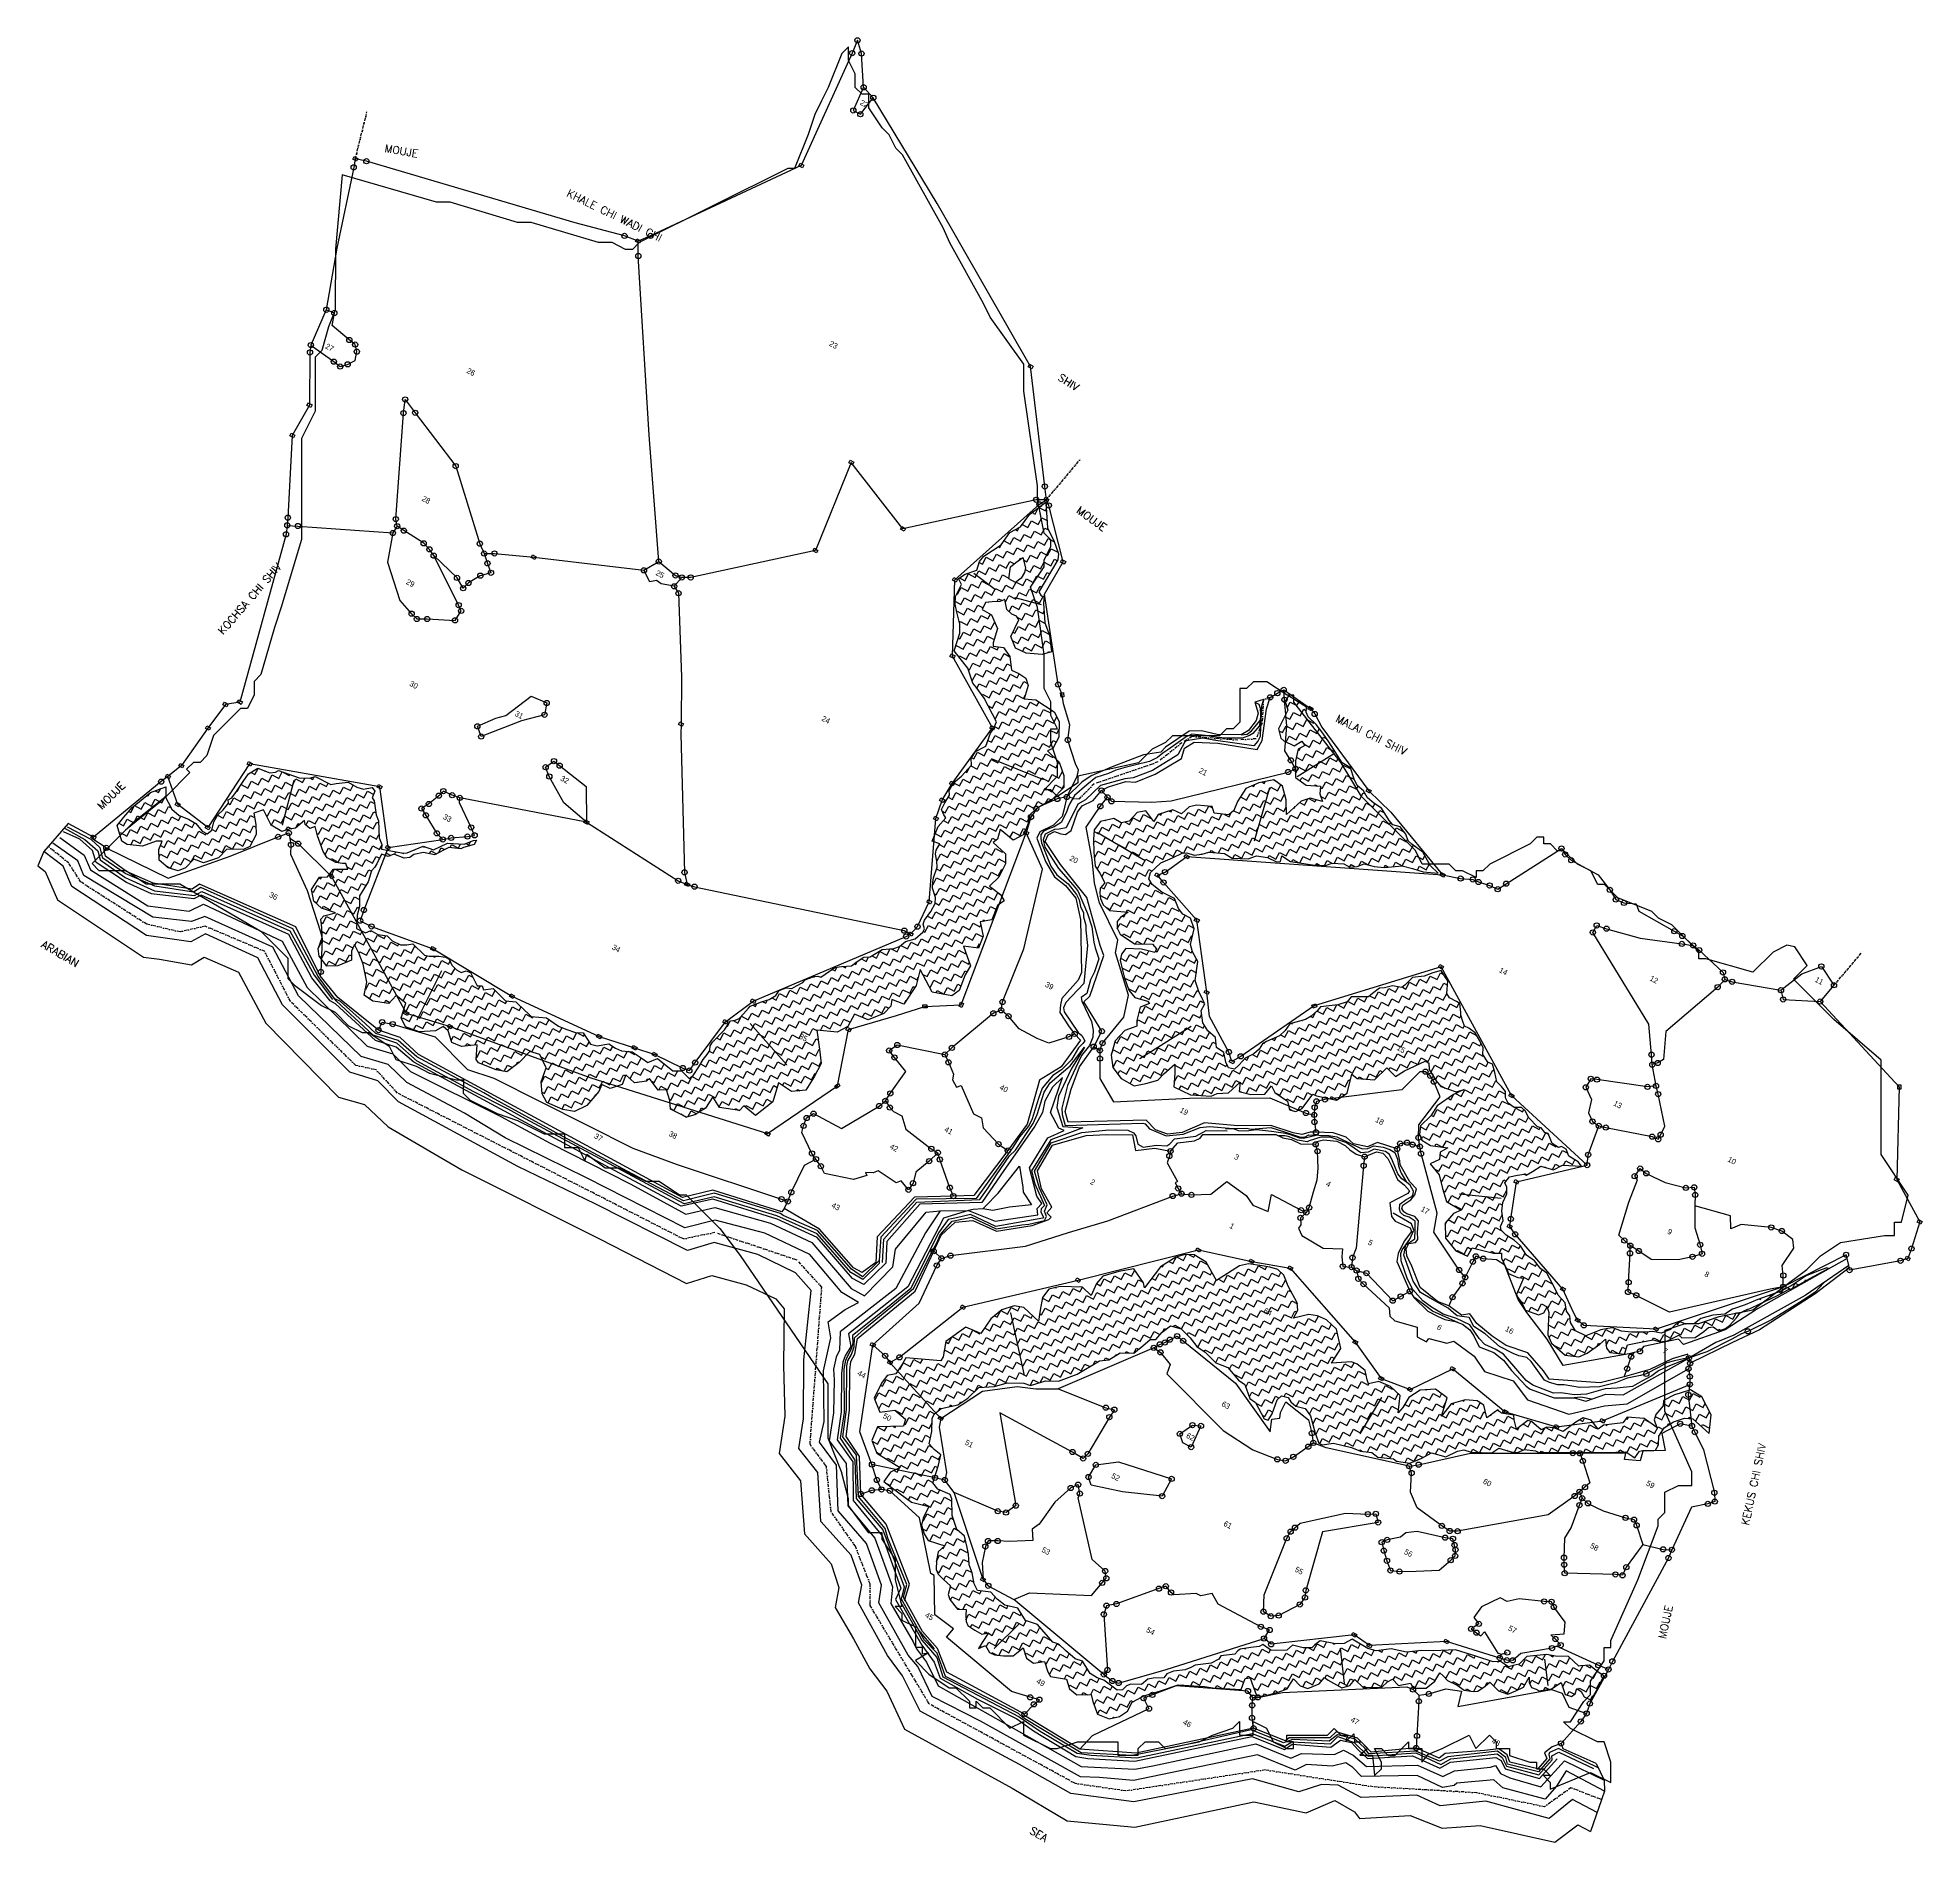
# Model space of a CAD drawing. Header units: metres. Extents: x 345339 to 348404, y 1759591 to 1762525.
import ezdxf

# ---------------------------------------------------------------- set-up
doc = ezdxf.new("R2010")
doc.units = ezdxf.units.M
doc.linetypes.add('DASHDOT', pattern=[1, 0.5, -0.25, 0, -0.25])
doc.linetypes.add('DIVIDE', pattern=[1.25, 0.5, -0.25, 0, -0.25, 0, -0.25])
for name, color, linetype in [('LINE_WATER', 4, 'Continuous'), ('OFF', 1, 'Continuous'), ('OTHERS', 1, 'Continuous'), ('POLY_HATCH', 12, 'Continuous'), ('POLY_PARCEL', 6, 'Continuous'), ('POLY_WATER', 4, 'Continuous'), ('SYM_ARROW', 1, 'Continuous'), ('TEXT_MAPOUT', 7, 'Continuous'), ('TEXT_PARCEL', 7, 'Continuous'), ('V_BOUND_LINE', 7, 'Continuous'), ('V_BOUND_STREAM_LINE', 7, 'DASHDOT'), ('V_DIVIDE_LINE', 7, 'DIVIDE'), ('VILLAGE BOUNDRY', 15, 'Continuous')]:
    doc.layers.add(name, color=color, linetype=linetype)
doc.styles.get("Standard").update_dxf_attribs({"font": 'simplex.shx'})
doc.styles.add('TEXT_MAP', font='')
doc.styles.get('TEXT_MAP').set_extended_font_data('Kruti Dev 050')

msp = doc.modelspace()

# ---------------------------------------------------------------- linework, layer by layer
for points in [[(345853.8, 1762332.1), (345859.9, 1762328.9), (345857.6, 1762324.6), (345851.5, 1762327.9)], [(346578.9, 1762321.2), (346585, 1762317.9), (346582.8, 1762313.7), (346576.7, 1762316.9)], [(346313.7, 1762198.5), (346319.9, 1762195.2), (346317.6, 1762191), (346311.5, 1762194.2)], [(346951.9, 1761994.4), (346958, 1761991.2), (346955.7, 1761986.9), (346949.6, 1761990.2)], [(345779.4, 1761931.6), (345785.5, 1761928.3), (345783.2, 1761924.1), (345777.1, 1761927.4)], [(345751.3, 1761882.2), (345757.4, 1761878.9), (345755.1, 1761874.7), (345749, 1761878)], [(346660.2, 1761838.4), (346666.3, 1761835.2), (346664, 1761831), (346657.9, 1761834.2)], [(346977.4, 1761778), (346983.5, 1761774.7), (346981.2, 1761770.5), (346975.1, 1761773.8)], [(346744.3, 1761730.7), (346750.4, 1761727.4), (346748.2, 1761723.2), (346742, 1761726.5)], [(346143.9, 1761684.3), (346150, 1761681.1), (346147.7, 1761676.9), (346141.6, 1761680.1)], [(346601.8, 1761695.1), (346608, 1761691.8), (346605.7, 1761687.6), (346599.6, 1761690.9)], [(347004.7, 1761676.9), (347010.8, 1761673.6), (347008.5, 1761669.4), (347002.4, 1761672.7)], [(346828.8, 1761647.7), (346834.9, 1761644.4), (346832.6, 1761640.2), (346826.5, 1761643.4)], [(346824.8, 1761523.5), (346830.9, 1761520.3), (346828.7, 1761516), (346822.6, 1761519.3)], [(347007.2, 1761460.7), (347008, 1761453.8), (347003.3, 1761453.2), (347002.4, 1761460.1)], [(345642.8, 1761445), (345648.9, 1761441.8), (345646.7, 1761437.5), (345640.6, 1761440.8)], [(345666.2, 1761448.9), (345672.3, 1761445.7), (345670, 1761441.4), (345663.9, 1761444.7)], [(347406.8, 1761438.2), (347412.9, 1761434.9), (347410.6, 1761430.7), (347404.5, 1761433.9)], [(345614.2, 1761406.6), (345620.3, 1761403.4), (345618, 1761399.2), (345611.9, 1761402.4)], [(346383.3, 1761412.9), (346389.4, 1761409.6), (346387.2, 1761405.4), (346381.1, 1761408.6)], [(346889.7, 1761406.8), (346895.8, 1761403.6), (346893.6, 1761399.4), (346887.4, 1761402.6)], [(345570.9, 1761345.5), (345577, 1761342.2), (345574.8, 1761338), (345568.7, 1761341.3)], [(345682, 1761348.6), (345688.1, 1761345.4), (345685.8, 1761341.1), (345679.7, 1761344.4)], [(345549.2, 1761327.7), (345555.3, 1761324.4), (345553, 1761320.2), (345546.9, 1761323.4)], [(345893.5, 1761311.1), (345899.6, 1761307.8), (345897.3, 1761303.6), (345891.2, 1761306.9)], [(346824.1, 1761316.5), (346830.2, 1761313.3), (346828, 1761309), (346821.9, 1761312.3)], [(345565.1, 1761282.4), (345571.2, 1761279.1), (345569, 1761274.9), (345562.9, 1761278.2)], [(346807.9, 1761289.2), (346814, 1761285.9), (346811.8, 1761281.7), (346805.7, 1761285)], [(347501.5, 1761304.3), (347507.6, 1761301.1), (347505.4, 1761296.8), (347499.3, 1761300.1)], [(345613.9, 1761245), (345620, 1761241.7), (345617.8, 1761237.5), (345611.7, 1761240.7)], [(346229.7, 1761253.5), (346235.8, 1761250.3), (346233.6, 1761246.1), (346227.5, 1761249.3)], [(346797.8, 1761259.4), (346803.9, 1761256.2), (346801.7, 1761252), (346795.6, 1761255.2)], [(345428.1, 1761229.4), (345434.2, 1761226.1), (345432, 1761221.9), (345425.9, 1761225.2)], [(346944.6, 1761236.1), (346950.7, 1761232.8), (346948.5, 1761228.6), (346942.3, 1761231.8)], [(345907.1, 1761212.3), (345913.2, 1761209.1), (345911, 1761204.8), (345904.8, 1761208.1)], [(347205.9, 1761197.5), (347212, 1761194.3), (347209.7, 1761190.1), (347203.6, 1761193.3)], [(345817.4, 1761165.8), (345820.8, 1761159.8), (345816.6, 1761157.5), (345813.2, 1761163.5)], [(347158, 1761167.5), (347164.1, 1761164.2), (347161.8, 1761160), (347155.7, 1761163.3)], [(347621.4, 1761167.9), (347627.5, 1761164.6), (347625.3, 1761160.4), (347619.2, 1761163.6)], [(346393.5, 1761152.5), (346399.6, 1761149.2), (346397.3, 1761145), (346391.2, 1761148.2)], [(346787.1, 1761124.2), (346793.2, 1761121), (346791, 1761116.8), (346784.9, 1761120)], [(347222, 1761094.2), (347228.1, 1761090.9), (347225.8, 1761086.7), (347219.7, 1761089.9)], [(346756.7, 1761071.8), (346762.8, 1761068.5), (346760.6, 1761064.3), (346754.5, 1761067.6)], [(345980.5, 1761047.8), (345986.6, 1761044.6), (345984.3, 1761040.3), (345978.2, 1761043.6)], [(347619.1, 1761018.3), (347625.2, 1761015), (347622.9, 1761010.8), (347616.8, 1761014.1)], [(346108.5, 1760970.7), (346114.6, 1760967.4), (346112.3, 1760963.2), (346106.2, 1760966.5)], [(347238, 1760976.9), (347244.1, 1760973.6), (347241.9, 1760969.4), (347235.8, 1760972.7)], [(345936.6, 1760942.9), (345942.7, 1760939.7), (345940.5, 1760935.4), (345934.3, 1760938.7)], [(346500.7, 1760962.6), (346506.8, 1760959.3), (346504.6, 1760955.1), (346498.5, 1760958.4)], [(346778.3, 1760952.6), (346785.2, 1760952.8), (346785.3, 1760948), (346778.4, 1760947.8)], [(346837.5, 1760950.5), (346839.9, 1760957), (346844.4, 1760955.3), (346842, 1760948.8)], [(347411, 1760952.3), (347417.6, 1760954.4), (347419.1, 1760949.8), (347412.4, 1760947.7)], [(346007.7, 1760921.4), (346013.8, 1760918.1), (346011.6, 1760913.9), (346005.5, 1760917.1)], [(346455.6, 1760928.9), (346461.7, 1760925.6), (346459.4, 1760921.4), (346453.3, 1760924.6)], [(346655.7, 1760916.4), (346661.8, 1760913.1), (346659.5, 1760908.9), (346653.4, 1760912.2)], [(346250.2, 1760905), (346256.3, 1760901.7), (346254, 1760897.5), (346247.9, 1760900.8)], [(346307.9, 1760886.6), (346314, 1760883.3), (346311.7, 1760879.1), (346305.6, 1760882.4)], [(346340.5, 1760875.7), (346346.6, 1760872.5), (346344.4, 1760868.3), (346338.3, 1760871.5)], [(347278.9, 1760864.2), (347285, 1760861), (347282.8, 1760856.7), (347276.6, 1760860)], [(346643.8, 1760821.1), (346638.1, 1760817.1), (346635.4, 1760821.1), (346641.1, 1760825)], [(348368.6, 1760822.8), (348368.4, 1760815.9), (348363.6, 1760816), (348363.8, 1760822.9)], [(347733.7, 1760809), (347739.8, 1760805.7), (347737.5, 1760801.5), (347731.4, 1760804.7)], [(346523.9, 1760747.1), (346530.1, 1760743.8), (346527.8, 1760739.6), (346521.7, 1760742.9)], [(347741.7, 1760669), (347747.8, 1760665.7), (347745.6, 1760661.5), (347739.5, 1760664.8)], [(348360, 1760672.5), (348366.1, 1760669.3), (348363.8, 1760665), (348357.7, 1760668.3)], [(348397.5, 1760603.9), (348403.6, 1760600.6), (348401.3, 1760596.4), (348395.2, 1760599.6)], [(347730.8, 1760596.3), (347736.9, 1760593.1), (347734.7, 1760588.9), (347728.6, 1760592.1)], [(347224.6, 1760558), (347230.7, 1760554.7), (347228.4, 1760550.5), (347222.3, 1760553.8)], [(348377.8, 1760544), (348384, 1760540.8), (348381.7, 1760536.5), (348375.6, 1760539.8)], [(347311.3, 1760539.6), (347317.4, 1760536.3), (347315.2, 1760532.1), (347309, 1760535.4)], [(347374, 1760528.3), (347380.1, 1760525), (347377.8, 1760520.8), (347371.7, 1760524)], [(347028.8, 1760509), (347034.9, 1760505.7), (347032.7, 1760501.5), (347026.6, 1760504.8)], [(347817.3, 1760494.4), (347823.4, 1760491.1), (347821.2, 1760486.9), (347815.1, 1760490.2)], [(346841.7, 1760465), (346847.8, 1760461.8), (346845.6, 1760457.5), (346839.5, 1760460.8)], [(347841.2, 1760444), (347847.3, 1760440.8), (347845.1, 1760436.6), (347839, 1760439.8)], [(347968.8, 1760429.6), (347974.9, 1760426.3), (347972.6, 1760422.1), (347966.5, 1760425.3)], [(346695.2, 1760403.9), (346701.4, 1760400.6), (346699.1, 1760396.4), (346693, 1760399.6)], [(347479.7, 1760408.2), (347485.8, 1760404.9), (347483.6, 1760400.7), (347477.5, 1760403.9)], [(346723.2, 1760375.2), (346729.3, 1760372), (346727.1, 1760367.8), (346721, 1760371)], [(347638.1, 1760364.6), (347644.2, 1760361.4), (347642, 1760357.2), (347635.9, 1760360.4)], [(347521.8, 1760349), (347527.9, 1760345.7), (347525.7, 1760341.5), (347519.5, 1760344.7)], [(347568.8, 1760331.3), (347574.9, 1760328), (347572.7, 1760323.8), (347566.6, 1760327.1)], [(346805.7, 1760284.3), (346811.8, 1760281), (346809.6, 1760276.8), (346803.4, 1760280.1)], [(347723.4, 1760294.9), (347729.5, 1760291.7), (347727.3, 1760287.4), (347721.1, 1760290.7)], [(347807.1, 1760270.8), (347813.2, 1760267.5), (347810.9, 1760263.3), (347804.8, 1760266.5)], [(347881.6, 1760280.1), (347887.7, 1760276.9), (347885.4, 1760272.6), (347879.3, 1760275.9)], [(346874.5, 1760022.1), (346880.6, 1760018.8), (346878.4, 1760014.6), (346872.3, 1760017.9)], [(347477.8, 1759932.5), (347483.9, 1759929.2), (347481.7, 1759925), (347475.6, 1759928.2)], [(347502.9, 1759915), (347509, 1759911.8), (347506.7, 1759907.6), (347500.6, 1759910.8)], [(347627.7, 1759921.4), (347633.8, 1759918.1), (347631.6, 1759913.9), (347625.5, 1759917.1)]]:
    msp.add_lwpolyline(points, close=True)
for centre in [(346663.6, 1762500.3), (346672.2, 1762521.1), (346678.7, 1762499.6), (346682.2, 1762444.7), (346665.4, 1762407), (346698, 1762427.7), (346676.9, 1762400.9), (345853.1, 1762314.5), (345873.7, 1762324.4), (346293.3, 1762203), (346335.8, 1762203.1), (346315.9, 1762170.4), (345808.6, 1762083), (345821.7, 1762077.6), (345782, 1762013.6), (345783.5, 1762025.5), (345846, 1762033.9), (345855.4, 1762026.4), (345858.1, 1762014.9), (345820.9, 1761998.6), (345831.2, 1761990.6), (345843.3, 1761994.2), (345934, 1761915), (345936.8, 1761937.2), (345953.1, 1761915.4), (346019, 1761828.8), (346976.9, 1761795.7), (346962.6, 1761774), (346968.1, 1761766.7), (346983.4, 1761764.8), (345745.1, 1761732.4), (345746, 1761744.9), (345762.5, 1761731.3), (345921.5, 1761742.6), (345923.7, 1761731.2), (345743.1, 1761717.9), (345916.9, 1761720.1), (345934.5, 1761723.9), (345966.9, 1761703.3), (346058.1, 1761702.6), (345976.3, 1761693.4), (345983.2, 1761683.2), (346065.1, 1761686.6), (346070.5, 1761670.6), (346082, 1761686.8), (346349.1, 1761673.6), (346021.1, 1761647.1), (346059, 1761650.6), (346076.3, 1761655.3), (346325.1, 1761659.4), (346376.3, 1761651), (346386.8, 1761647.8), (346401, 1761647.7), (346031.1, 1761630.3), (346039.7, 1761638.8), (346374.2, 1761633.3), (346381.3, 1761622.1), (345947.3, 1761588.8), (345955.8, 1761580.2), (345972.4, 1761580.2), (346017.9, 1761578), (346023.7, 1761602.7), (346027.7, 1761593.3), (346998.6, 1761473.6), (347354.9, 1761459.6), (347365.2, 1761464.9), (346166.9, 1761443.7), (347343.1, 1761452.8), (347366.4, 1761448.8), (347415.6, 1761425.8), (346054.2, 1761405.7), (346163.2, 1761424.5), (346060.5, 1761389), (347014.3, 1761383.4), (346165.2, 1761339.2), (346178.7, 1761349.2), (346187.9, 1761341.8), (347376.9, 1761350.3), (347384.3, 1761336.6), (345540.2, 1761315.8), (346171.1, 1761324.1), (347372.6, 1761331.4), (345963.3, 1761272), (345975.4, 1761279.4), (345991.6, 1761292.9), (345998.9, 1761300.4), (346013.2, 1761293.6), (346025.6, 1761289.4), (346962.8, 1761271.8), (346997.1, 1761287.6), (347012.7, 1761290.8), (347067, 1761275.6), (347069, 1761301.4), (347078.8, 1761290.3), (347085.3, 1761283.8), (345970.4, 1761260.9), (346044.2, 1761241.2), (346954.3, 1761258.1), (345730.4, 1761225.9), (345747.7, 1761232.3), (345751.1, 1761213.1), (345762.8, 1761215), (345988.4, 1761231.7), (345997.8, 1761221.7), (346011.5, 1761224.3), (346038, 1761226.5), (346049.7, 1761228.4), (345450.9, 1761208.1), (347816.8, 1761207.1), (347823, 1761197.3), (347832.8, 1761188), (346380.7, 1761154.6), (346391.1, 1761168.2), (347169.9, 1761151.9), (347172.3, 1761168.6), (347652.9, 1761158.2), (347672.6, 1761156.7), (347681.8, 1761152.6), (347727, 1761149.8), (346407.3, 1761144.9), (347700.1, 1761146.9), (347713.2, 1761140.8), (347895.5, 1761139.8), (347905.1, 1761124.1), (347918.5, 1761118.6), (345863.7, 1761089.7), (345869.6, 1761107), (345882.2, 1761080.3), (346748.4, 1761073.5), (346751.5, 1761064), (346769.9, 1761080), (347868, 1761070.6), (347874.1, 1761082), (347890.1, 1761076.7), (348000.3, 1761072.5), (348013.4, 1761064.8), (348012.6, 1761051.9), (348031, 1761049.5), (348040.8, 1761041.8), (345799.8, 1761006.5), (348079.6, 1761005.6), (348239.4, 1761015.3), (348070.9, 1760981.7), (348082.5, 1760994.3), (348094.4, 1760990.3), (348173.8, 1760976.6), (348259.9, 1760984.7), (346893.2, 1760939.1), (346905.8, 1760944), (346905.8, 1760944), (346908.1, 1760957.5), (346917.9, 1760934.4), (348177.3, 1760961.7), (348237.6, 1760958.2), (345893.3, 1760911.8), (345899.4, 1760924.8), (345916.5, 1760921.5), (347025.3, 1760905.7), (347069.5, 1760910), (346723.6, 1760878.6), (346737, 1760887.6), (346825.6, 1760882.8), (347016.1, 1760900.8), (347056.3, 1760884.8), (347066.2, 1760878.7), (347070.7, 1760890.6), (347276.1, 1760876.1), (346388.1, 1760850.1), (346398.9, 1760846), (346408.3, 1760859), (346732.3, 1760867.4), (346814.1, 1760872), (346820.2, 1760859.4), (347066.5, 1760865.5), (347295.3, 1760869.1), (347595.7, 1760844.1), (347963.3, 1760871.8), (347964.5, 1760855.6), (347973.3, 1760858.3), (347603.6, 1760837.5), (347609.2, 1760828), (347856.4, 1760818.8), (347864.6, 1760832.6), (347874.6, 1760831.3), (347956.6, 1760819.5), (347970.6, 1760821.1), (346707.4, 1760788.3), (346717.6, 1760796.7), (346724.9, 1760785.9), (346725.6, 1760808.8), (347415.5, 1760786), (347418.4, 1760795.9), (347432.3, 1760799.1), (347974.1, 1760807.7), (346584.5, 1760756.1), (346589.6, 1760768.9), (346600.8, 1760776), (347401.4, 1760777), (347414.9, 1760774), (347415.2, 1760762.4), (347867.2, 1760763.2), (347877.7, 1760756.1), (347889, 1760753.4), (346901.4, 1760726.4), (347417.3, 1760726.1), (347417.7, 1760745.6), (347554.5, 1760727.4), (347565.8, 1760728.8), (347574.8, 1760725.6), (347584.3, 1760736.8), (347586.6, 1760722.5), (347964.3, 1760738.6), (347974.2, 1760734.2), (347978.2, 1760741.8), (346598.2, 1760711.2), (346604.7, 1760702), (346612.7, 1760690.4), (346788.9, 1760698.7), (346792.3, 1760718.9), (346802.8, 1760712.5), (346806, 1760701.4), (346916.7, 1760716), (347179.3, 1760707), (347181.2, 1760715), (347420.2, 1760714.8), (347495.2, 1760691.2), (347496.8, 1760706), (347549.8, 1760718.5), (347588.5, 1760710.9), (347858.7, 1760692.2), (347860.2, 1760709.1), (346762.5, 1760662.9), (347935.9, 1760674.2), (347944.9, 1760686.6), (347954.8, 1760678.9), (346548.8, 1760637), (346559, 1760633.2), (346564.6, 1760648), (346755.1, 1760652.1), (346822.3, 1760655.5), (346828.1, 1760641.8), (347184.8, 1760642), (347193.8, 1760654.3), (347199.1, 1760645.8), (347215.2, 1760643.8), (348019.1, 1760655.3), (348032.7, 1760656.2), (348034.3, 1760643.9), (347392.5, 1760606.5), (347393.4, 1760618.9), (347402.1, 1760615.3), (347406.6, 1760623.2), (347734.4, 1760604.8), (347741.5, 1760579.8), (347919.1, 1760569.6), (348158, 1760591), (348175.3, 1760585.1), (346796.2, 1760552.3), (346808.8, 1760540.7), (346823.6, 1760545.1), (347477.1, 1760541.8), (347677.6, 1760544), (347689.4, 1760540.1), (347928.3, 1760548.9), (347928.8, 1760561.4), (347942.6, 1760552.6), (348029.8, 1760543.3), (348042.5, 1760562.7), (348045.4, 1760548.1), (348279.6, 1760546.5), (348368.1, 1760536.7), (348386, 1760556.6), (346801.3, 1760529.1), (347461.5, 1760527.5), (347475.5, 1760526.4), (347483.8, 1760520.9), (347486.6, 1760507.4), (347499.7, 1760516.6), (347650.5, 1760521.7), (347660.3, 1760509.9), (347672.8, 1760535.1), (348177.6, 1760512.8), (348285.3, 1760521.6), (347495.1, 1760498.8), (347555.4, 1760478.8), (347570.3, 1760487.1), (347639.7, 1760477.5), (347655.8, 1760500), (347925.1, 1760486), (347926.1, 1760501.8), (347938.5, 1760480.5), (348177.5, 1760494.4), (347542.5, 1760471.8), (347192.1, 1760414.2), (347853.3, 1760431.7), (348119.9, 1760422), (347154.2, 1760395.2), (347163.7, 1760400.8), (347164.9, 1760387.8), (347171.8, 1760403.8), (347180, 1760408.4), (347201.9, 1760406.5), (347944.6, 1760389.5), (346717.1, 1760382.2), (346740.5, 1760379.8), (347923.8, 1760361.3), (347930.1, 1760380.8), (347954.8, 1760352.9), (348023.4, 1760361.1), (348023.9, 1760378.4), (348026.1, 1760370.1), (348025.5, 1760335.6), (348025.7, 1760348.5), (347076.1, 1760297.9), (347089.9, 1760294.6), (348023.1, 1760318.8), (347081.8, 1760282.5), (347216.9, 1760269.6), (347230.7, 1760268.3), (348009.9, 1760271.7), (348029.1, 1760268), (347196.5, 1760255.2), (347214.7, 1760233.8), (347405.2, 1760234.5), (347411, 1760256.3), (347413.4, 1760240.7), (348033.7, 1760258.2), (346695.8, 1760205.5), (347021.9, 1760225.8), (347039.1, 1760215.4), (347046.7, 1760222.7), (347059.9, 1760204.8), (347354.9, 1760213.9), (347368.4, 1760211.6), (347380.9, 1760218), (347569.3, 1760202.7), (347584.6, 1760205.2), (347835.3, 1760224), (347846.9, 1760223.7), (347851.7, 1760211.3), (346703.8, 1760180.4), (346798.3, 1760183.9), (346814.4, 1760180.2), (347030.9, 1760172.8), (347047.9, 1760185.1), (347183, 1760182.1), (347573.2, 1760191.6), (347855.1, 1760168.6), (346677.7, 1760157.5), (346695.6, 1760163.5), (346711.2, 1760165), (346724.7, 1760162.8), (346929.6, 1760138.6), (347018.9, 1760167.3), (347033.8, 1760158.2), (347167.5, 1760154.1), (347838.4, 1760154.3), (347846.1, 1760139.5), (347846.2, 1760161.1), (347850.5, 1760150.7), (347860, 1760142.3), (348055, 1760141.4), (348065.5, 1760159.5), (348066.1, 1760145.3), (346900.3, 1760129.6), (346913.8, 1760127.3), (347502.1, 1760124.8), (347515.1, 1760125.3), (347518.7, 1760111.3), (347921, 1760118.8), (347934.9, 1760115.9), (346884.5, 1760081.2), (346900.2, 1760081.2), (347370.1, 1760085.7), (347376.5, 1760096.4), (347383.6, 1760102.7), (347524.6, 1760079.2), (347533.3, 1760082.9), (347622.4, 1760105.7), (347627.6, 1760086.5), (347635.1, 1760097.3), (347640.4, 1760084.8), (347648, 1760097), (347939.1, 1760106.7), (346880.2, 1760072.2), (347528, 1760065.5), (347533.1, 1760049), (347636.8, 1760049.8), (347643.1, 1760074.6), (347644, 1760056.9), (347644.5, 1760066.9), (347821, 1760054), (347982.1, 1760067.5), (347990.8, 1760053.5), (347996.3, 1760066.9), (347074.9, 1760032.3), (347076.8, 1760020.5), (347538.8, 1760033.3), (347553.5, 1760031.4), (347821.3, 1760042.4), (347822.1, 1760028.8), (347904.6, 1760026.7), (347916.1, 1760025.4), (347922.3, 1760038.5), (346884.9, 1760008.3), (347070.1, 1760013), (347162.4, 1760003.7), (347173.5, 1760007.6), (347182, 1759997.4), (347399.8, 1759989.2), (347401.2, 1760000.9), (347072.9, 1759961.8), (347077.1, 1759975.9), (347093.3, 1759978.7), (347332.3, 1759966.2), (347344.2, 1759958.9), (347357.1, 1759959.9), (347391.5, 1759977.9), (347788.7, 1759982.9), (347800.8, 1759982.3), (347804.5, 1759973.9), (347328.1, 1759941.6), (347342.4, 1759936.5), (347670, 1759938.3), (347678.7, 1759932), (347682.4, 1759946.3), (347333.3, 1759922.6), (347344.7, 1759913.2), (347728.8, 1759899.8), (347801.5, 1759907), (347807, 1759921.7), (347815.6, 1759911.8), (347072.8, 1759864.1), (347078.6, 1759871.3), (347716.8, 1759890.8), (347728, 1759887.3), (347737.6, 1759887.1), (347876.7, 1759879.2), (347886, 1759862), (347893.4, 1759872.3), (347899.6, 1759885.4), (347086.7, 1759853.4), (347096.8, 1759850.2), (347307.1, 1759837.2), (347575.5, 1759839.6), (347601.1, 1759832.5), (346952.9, 1759827), (346959.1, 1759815.5), (346968, 1759823.1), (347137.3, 1759825.5), (347146.2, 1759808.5), (347151.7, 1759831), (347313.9, 1759813.9), (347314.9, 1759826.5), (347323.3, 1759826.9), (347585, 1759820.7), (347857.8, 1759800.8), (347863.1, 1759816.8), (346943.9, 1759799.7), (347313.7, 1759793.6), (347316.2, 1759776.7), (347848.4, 1759787.8), (347580.5, 1759744.6), (347581.9, 1759764.3), (347816.2, 1759751.9)]:
    msp.add_circle(centre, 4.23)
at = {"layer": 'LINE_WATER'}
for p, q in [((347318.4, 1761444.9), (347324.6, 1761441.6)), ((347324.6, 1761441.6), (347326.8, 1761435.1)), ((347326.8, 1761435.1), (347327.5, 1761424.1)), ((347329.1, 1761438.3), (347327.6, 1761406.1)), ((347332.3, 1761449.3), (347329.1, 1761438.3)), ((347305.8, 1761393.2), (347313.1, 1761398.6)), ((347313.1, 1761398.6), (347326.9, 1761415.4)), ((347325.3, 1761406.1), (347315.1, 1761393.9)), ((347326.8, 1761414.3), (347325.3, 1761406.1)), ((347327.6, 1761406.1), (347326.7, 1761389.2)), ((347327.5, 1761424.1), (347326.8, 1761414.3)), ((347177, 1761367.5), (347168.5, 1761362.2)), ((347206.8, 1761388.8), (347177, 1761367.5)), ((347203.7, 1761379.3), (347193.1, 1761359.5)), ((347206.9, 1761382.2), (347203.7, 1761379.3)), ((347216, 1761392.9), (347206.8, 1761388.8)), ((347234, 1761386.3), (347206.9, 1761382.2)), ((347237.4, 1761390.9), (347216, 1761392.9)), ((347254.9, 1761382.8), (347234, 1761386.3)), ((347257.1, 1761387.3), (347237.4, 1761390.9)), ((347316.9, 1761374.1), (347254.9, 1761382.8)), ((347272.6, 1761386.3), (347257.1, 1761387.3)), ((347298.1, 1761386.6), (347272.6, 1761386.3)), ((347296, 1761392.1), (347305.8, 1761393.2)), ((347309.7, 1761390.7), (347298.1, 1761386.6)), ((347315.1, 1761393.9), (347309.7, 1761390.7)), ((347323.1, 1761381.3), (347316.9, 1761374.1)), ((347326.7, 1761389.2), (347323.1, 1761381.3)), ((347107.3, 1761339), (347092.2, 1761334.4)), ((347125, 1761343), (347107.3, 1761339)), ((347146.8, 1761348.6), (347125, 1761343)), ((347160.1, 1761354.8), (347146.8, 1761348.6)), ((347193.1, 1761359.5), (347151.7, 1761334)), ((347168.5, 1761362.2), (347160.1, 1761354.8)), ((347045.1, 1761310.4), (347024.9, 1761293.4)), ((347067.6, 1761309.4), (347043, 1761286.1)), ((347059.7, 1761322.6), (347045.1, 1761310.4)), ((347080.2, 1761328.9), (347059.7, 1761322.6)), ((347107, 1761320.3), (347067.6, 1761309.4)), ((347092.2, 1761334.4), (347080.2, 1761328.9)), ((347120.3, 1761321.8), (347107, 1761320.3)), ((347151.7, 1761334), (347120.3, 1761321.8)), ((347030.7, 1761279.3), (347011.4, 1761240.9)), ((347017.6, 1761280.3), (347014.7, 1761274.1)), ((347024.9, 1761293.4), (347017.6, 1761280.3)), ((347043, 1761286.1), (347030.7, 1761279.3)), ((347003.5, 1761249.4), (346991.9, 1761242.1)), ((347012.3, 1761265.9), (347003.5, 1761249.4)), ((347014.7, 1761274.1), (347012.3, 1761265.9)), ((345404.6, 1761187.1), (345364.1, 1761215.6)), ((345375.3, 1761224.7), (345414.6, 1761196.2)), ((345407.6, 1761222), (345381.1, 1761234.3)), ((345383.1, 1761240.2), (345416, 1761221.5)), ((345426.2, 1761221.5), (345387.8, 1761242)), ((345428.6, 1761203.8), (345407.6, 1761222)), ((345416, 1761221.5), (345437.1, 1761203.4)), ((345440.9, 1761207.9), (345426.2, 1761221.5)), ((346970.4, 1761229.4), (346970.3, 1761223.1)), ((346970.3, 1761223.1), (346971.4, 1761216)), ((346973.9, 1761234.5), (346970.4, 1761229.4)), ((346971.4, 1761216), (346986.6, 1761178.5)), ((346981.5, 1761238.7), (346973.9, 1761234.5)), ((346977.6, 1761230.6), (346974.3, 1761221.3)), ((346974.3, 1761221.3), (346976.6, 1761209.1)), ((346992.6, 1761238.2), (346977.6, 1761230.6)), ((346991.9, 1761242.1), (346981.5, 1761238.7)), ((347000.4, 1761238.7), (346992.6, 1761238.2)), ((347011.4, 1761240.9), (347000.4, 1761238.7)), ((345380.9, 1761178.4), (345349.1, 1761202.4)), ((345414.2, 1761162.9), (345404.6, 1761187.1)), ((345414.6, 1761196.2), (345425, 1761172.2)), ((345434.5, 1761184.5), (345428.6, 1761203.8)), ((345483.8, 1761151.8), (345434.5, 1761184.5)), ((345437.1, 1761203.4), (345440.8, 1761188.6)), ((345440.8, 1761188.6), (345481.7, 1761159.9)), ((345445.3, 1761191.1), (345440.9, 1761207.9)), ((345481.7, 1761166.4), (345445.3, 1761191.1)), ((346976.6, 1761209.1), (346999.2, 1761174.5)), ((345394.8, 1761145.5), (345380.9, 1761178.4)), ((345526.7, 1761095.4), (345414.2, 1761162.9)), ((345425, 1761172.2), (345518.4, 1761113.7)), ((345529.9, 1761146), (345481.7, 1761166.4)), ((345481.7, 1761159.9), (345529.4, 1761138)), ((346986.6, 1761178.5), (346996.3, 1761164.3)), ((346996.3, 1761164.3), (347014.6, 1761149.7)), ((346999.2, 1761174.5), (347026.1, 1761143.4)), ((345516, 1761065.7), (345394.8, 1761145.5)), ((345524.3, 1761133.2), (345483.8, 1761151.8)), ((345593.2, 1761125.1), (345524.3, 1761133.2)), ((345529.4, 1761138), (345594.2, 1761130.6)), ((345592.6, 1761136.3), (345529.9, 1761146)), ((345604.7, 1761143.8), (345592.6, 1761136.3)), ((345605.2, 1761131.4), (345593.2, 1761125.1)), ((345594.2, 1761130.6), (345606.3, 1761137)), ((345754.4, 1761076.2), (345604.7, 1761143.8)), ((345747.4, 1761067.1), (345605.2, 1761131.4)), ((345606.3, 1761137), (345749.3, 1761073.1)), ((347014.6, 1761149.7), (347028.5, 1761132)), ((347026.1, 1761143.4), (347031, 1761137)), ((347028.5, 1761132), (347032.5, 1761123.4)), ((347031, 1761137), (347046.4, 1761101.6)), ((347032.5, 1761123.4), (347035, 1761112.7)), ((345518.4, 1761113.7), (345585.7, 1761105.1)), ((345589.3, 1761088.2), (345526.7, 1761095.4)), ((345585.7, 1761105.1), (345609.1, 1761116.4)), ((345611, 1761096.3), (345589.3, 1761088.2)), ((345609.1, 1761116.4), (345737, 1761056.6)), ((345721.4, 1761046.8), (345611, 1761096.3)), ((347035, 1761112.7), (347039.5, 1761102.3)), ((347039.5, 1761102.3), (347039.6, 1761095.7)), ((347039.6, 1761095.7), (347043.5, 1761082.2)), ((347046.4, 1761101.6), (347053.1, 1761079.5)), ((345588.2, 1761055.5), (345516, 1761065.7)), ((345611.9, 1761068.4), (345588.2, 1761055.5)), ((345697.2, 1761029.3), (345611.9, 1761068.4)), ((345784.8, 1760996.9), (345747.4, 1761067.1)), ((345749.3, 1761073.1), (345788.7, 1761001.2)), ((345795.5, 1760998.8), (345754.4, 1761076.2)), ((347043.5, 1761082.2), (347043.3, 1761074.1)), ((347043.3, 1761074.1), (347046.4, 1761049.2)), ((347053.1, 1761079.5), (347056.6, 1761054.5)), ((345763.5, 1760967.4), (345721.4, 1761046.8)), ((345737, 1761056.6), (345777.5, 1760980.9)), ((347046.4, 1761049.2), (347040.1, 1760987.6)), ((347056.6, 1761054.5), (347058.6, 1761045.3)), ((347058.6, 1761045.3), (347064.8, 1761027.5)), ((345737.3, 1760952.6), (345697.2, 1761029.3)), ((345788.7, 1761001.2), (345818.9, 1760961.7)), ((347057.8, 1761006.6), (347051.2, 1760993.3)), ((347064.8, 1761027.5), (347057.8, 1761006.6)), ((345777.5, 1760980.9), (345875.1, 1760885.5)), ((345814.7, 1760959.2), (345784.8, 1760996.9)), ((345824.6, 1760959.3), (345795.5, 1760998.8)), ((347040.1, 1760987.6), (347011.1, 1760956.9)), ((347045.2, 1760971.1), (347036.1, 1760964.9)), ((347051.2, 1760993.3), (347045.2, 1760971.1)), ((345846.9, 1760843.2), (345737.3, 1760952.6)), ((345865.3, 1760869.1), (345763.5, 1760967.4)), ((345823.7, 1760954.4), (345814.7, 1760959.2)), ((345831.5, 1760958.1), (345821.6, 1760963.4)), ((345888.8, 1760894.9), (345823.7, 1760954.4)), ((345884.8, 1760903.5), (345824.6, 1760959.3)), ((345871.8, 1760922.4), (345831.5, 1760958.1)), ((347011.1, 1760956.9), (347007.2, 1760948)), ((347007.2, 1760948), (347008.1, 1760941.4)), ((347008.1, 1760941.4), (347030.8, 1760908)), ((347036.1, 1760964.9), (347036.9, 1760958.7)), ((347036.9, 1760958.7), (347052.5, 1760926)), ((345889.1, 1760906.1), (345871.8, 1760922.4)), ((347030.8, 1760908), (347037.2, 1760903)), ((347052.5, 1760926), (347055.3, 1760911.8)), ((347055.3, 1760911.8), (347055.1, 1760900.4)), ((345875.1, 1760885.5), (345916.6, 1760873.2)), ((345923.1, 1760890.6), (345884.8, 1760903.5)), ((345921.9, 1760884.2), (345888.8, 1760894.9)), ((345925.3, 1760895), (345889.1, 1760906.1)), ((345951, 1760859.4), (345921.9, 1760884.2)), ((345956.2, 1760861.4), (345923.1, 1760890.6)), ((345955.9, 1760868.1), (345925.3, 1760895)), ((347017.8, 1760853.9), (347041.4, 1760884.2)), ((347041.4, 1760884.2), (347019.9, 1760848.1)), ((347031.6, 1760882.7), (347020.1, 1760863.3)), ((347038.8, 1760889.9), (347031.6, 1760882.7)), ((347049.7, 1760887), (347036.3, 1760870.6)), ((347037.2, 1760903), (347041.9, 1760894.3)), ((347041.9, 1760894.3), (347038.8, 1760889.9)), ((347055.1, 1760900.4), (347049.7, 1760887)), ((345909.3, 1760856.1), (345865.3, 1760869.1)), ((345939.5, 1760826.7), (345909.3, 1760856.1)), ((345916.6, 1760873.2), (345945.4, 1760844.6)), ((346009.1, 1760828.4), (345951, 1760859.4)), ((346064.9, 1760809.6), (345955.9, 1760868.1)), ((346048.7, 1760811.5), (345956.2, 1760861.4)), ((346985.5, 1760826), (347017.8, 1760853.9)), ((347003.9, 1760847.4), (346989.9, 1760838.1)), ((347019.9, 1760848.1), (346999.3, 1760804.1)), ((347020.1, 1760863.3), (347003.9, 1760847.4)), ((347036.3, 1760870.6), (347022.8, 1760841.9)), ((345892.6, 1760829.1), (345846.9, 1760843.2)), ((345925.8, 1760795.1), (345892.6, 1760829.1)), ((346033.2, 1760776.7), (345939.5, 1760826.7)), ((345945.4, 1760844.6), (346092.3, 1760771.5)), ((346263.3, 1760691.2), (346009.1, 1760828.4)), ((346972.4, 1760817.6), (346966.4, 1760800.7)), ((346989.9, 1760838.1), (346972.4, 1760817.6)), ((346975.8, 1760811.1), (346985.5, 1760826)), ((346989.3, 1760819.2), (346977.1, 1760796.2)), ((346985.8, 1760777.6), (347005.7, 1760834.7)), ((347005.7, 1760834.7), (346989.3, 1760819.2)), ((347013.8, 1760821.8), (347004.6, 1760785)), ((347022.8, 1760841.9), (347013.8, 1760821.8)), ((346120.2, 1760689.9), (345925.8, 1760795.1)), ((346104.2, 1760783), (346048.7, 1760811.5)), ((346076.6, 1760802.5), (346064.9, 1760809.6)), ((346194, 1760738.3), (346076.6, 1760802.5)), ((346966.4, 1760800.7), (346955.9, 1760765.8)), ((346964.4, 1760774.4), (346975.8, 1760811.1)), ((346977.1, 1760796.2), (346973.2, 1760778)), ((346999.3, 1760804.1), (346996.6, 1760785.9)), ((346996.6, 1760785.9), (347006.3, 1760755.2)), ((346099.5, 1760736.8), (346033.2, 1760776.7)), ((346092.3, 1760771.5), (346172.6, 1760728.1)), ((346132.7, 1760767.3), (346104.2, 1760783)), ((346390.2, 1760629.5), (346132.7, 1760767.3)), ((346960.6, 1760755.4), (346905.3, 1760676.6)), ((346929, 1760716.8), (346957.8, 1760759.9)), ((346950.4, 1760755.4), (346935.9, 1760738.2)), ((346955.9, 1760765.8), (346950.4, 1760755.4)), ((346957.8, 1760759.9), (346964.4, 1760774.4)), ((346973.2, 1760778), (346960.6, 1760755.4)), ((346999.5, 1760752.4), (346985.8, 1760777.6)), ((347004.6, 1760785), (347005.3, 1760774.3)), ((347005.3, 1760774.3), (347010.1, 1760756.9)), ((347006.3, 1760755.2), (347038.8, 1760753)), ((347010.1, 1760756.9), (347063.7, 1760758.4)), ((347063.7, 1760758.4), (347136.4, 1760760.6)), ((347136.4, 1760760.6), (347140.2, 1760759.2)), ((347140.2, 1760759.2), (347147.1, 1760751.4)), ((347229.3, 1760753.4), (347244.7, 1760755)), ((347244.7, 1760755), (347283.3, 1760752)), ((346231.5, 1760671.7), (346099.5, 1760736.8)), ((346172.6, 1760728.1), (346302.9, 1760661.6)), ((346297.8, 1760682.2), (346194, 1760738.3)), ((346935.9, 1760738.2), (346924.5, 1760720.6)), ((346951.7, 1760687.7), (346981.8, 1760736.5)), ((346986.6, 1760733.5), (346955.2, 1760683.1)), ((346959.9, 1760682.3), (346987.4, 1760728.4)), ((346981.8, 1760736.5), (347008.4, 1760748.4)), ((347038.8, 1760753), (346986.6, 1760733.5)), ((346987.4, 1760728.4), (347037, 1760745.4)), ((347008.4, 1760748.4), (346999.5, 1760752.4)), ((347037, 1760745.4), (347081.1, 1760749.4)), ((347081.1, 1760749.4), (347111.7, 1760749.3)), ((347111.7, 1760749.3), (347121, 1760745)), ((347121, 1760745), (347124.8, 1760740.1)), ((347124.8, 1760740.1), (347127.9, 1760726.3)), ((347127.9, 1760726.3), (347136.9, 1760721.5)), ((347136.9, 1760721.5), (347158.2, 1760724.6)), ((347147.1, 1760751.4), (347174, 1760740)), ((347158.2, 1760724.6), (347175.1, 1760723.7)), ((347174, 1760740), (347202, 1760742.4)), ((347175.1, 1760723.7), (347180.3, 1760726.7)), ((347180.3, 1760726.7), (347187.6, 1760735)), ((347187.6, 1760735), (347222.2, 1760739.1)), ((347202, 1760742.4), (347229.3, 1760753.4)), ((347222.2, 1760739.1), (347239, 1760748.4)), ((347239, 1760748.4), (347273.5, 1760747.9)), ((347285.2, 1760750.8), (347270.7, 1760751.2)), ((347283.3, 1760752), (347304.8, 1760752.2)), ((347291.9, 1760748.1), (347285.2, 1760750.8)), ((347304.2, 1760747.3), (347291.9, 1760748.1)), ((347320.9, 1760749.4), (347304.2, 1760747.3)), ((347304.8, 1760752.2), (347312.1, 1760750.6)), ((347312.1, 1760750.6), (347344.4, 1760753.6)), ((347345.4, 1760747), (347320.9, 1760749.4)), ((347344.4, 1760753.6), (347368, 1760745.7)), ((347368.1, 1760743.9), (347345.4, 1760747)), ((347367.3, 1760740.1), (347357.5, 1760739.8)), ((347372.6, 1760739), (347367.3, 1760740.1)), ((347368, 1760745.7), (347390.7, 1760738.2)), ((347376.2, 1760741.7), (347368.1, 1760743.9)), ((347387.7, 1760732.7), (347372.6, 1760739)), ((347391.2, 1760736.3), (347376.2, 1760741.7)), ((347403.2, 1760730.2), (347387.7, 1760732.7)), ((347390.7, 1760738.2), (347399.1, 1760737.8)), ((347397.4, 1760735.8), (347391.2, 1760736.3)), ((347420, 1760741.2), (347397.4, 1760735.8)), ((347399.1, 1760737.8), (347405.9, 1760741.7)), ((347406.9, 1760731.7), (347403.2, 1760730.2)), ((347405.9, 1760741.7), (347438.8, 1760740.4)), ((347425.4, 1760737.7), (347406.9, 1760731.7)), ((347441, 1760737.5), (347425.4, 1760737.7)), ((347438.8, 1760740.4), (347451.5, 1760738.2)), ((347466.3, 1760729.3), (347441, 1760737.5)), ((347451.5, 1760738.2), (347476.2, 1760726.3)), ((347474.3, 1760723.8), (347466.3, 1760729.3)), ((347476.2, 1760726.3), (347492.9, 1760718.6)), ((346924.5, 1760720.6), (346898, 1760684)), ((346898.1, 1760676.2), (346919.4, 1760707.4)), ((346919.4, 1760707.4), (346929, 1760716.8)), ((347490.7, 1760712), (347474.3, 1760723.8)), ((347502.5, 1760713.3), (347490.7, 1760712)), ((347492.9, 1760718.6), (347502.1, 1760719.5)), ((347502.1, 1760719.5), (347511.8, 1760723.6)), ((347512.5, 1760718), (347502.5, 1760713.3)), ((347511.8, 1760723.6), (347526.8, 1760721.6)), ((347530.8, 1760714.6), (347512.5, 1760718)), ((347526.8, 1760721.6), (347538, 1760717.6)), ((347537.3, 1760709.4), (347530.8, 1760714.6)), ((347542, 1760699.4), (347537.3, 1760709.4)), ((347538, 1760717.6), (347545.8, 1760713)), ((347550.9, 1760678), (347542, 1760699.4)), ((347545.8, 1760713), (347550.1, 1760702)), ((347550.1, 1760702), (347551.9, 1760691.2)), ((346245.5, 1760629.1), (346120.2, 1760689.9)), ((346391.6, 1760590.4), (346231.5, 1760671.7)), ((346385.4, 1760625.6), (346263.3, 1760691.2)), ((346389.4, 1760634.2), (346297.8, 1760682.2)), ((346898, 1760684), (346865.2, 1760637.8)), ((346905.3, 1760676.6), (346874.2, 1760631.5)), ((346884.5, 1760655.1), (346898.1, 1760676.2)), ((346901, 1760646.9), (346935.7, 1760690.4)), ((346935.7, 1760690.4), (346941.3, 1760656.2)), ((346963.8, 1760641.9), (346951.7, 1760687.7)), ((346955.2, 1760683.1), (346960.8, 1760662.1)), ((346968.3, 1760654.6), (346959.9, 1760682.3)), ((347557.1, 1760670), (347550.9, 1760678)), ((347551.9, 1760691.2), (347553, 1760687.7)), ((347553, 1760687.7), (347556.3, 1760679.3)), ((347556.3, 1760679.3), (347565, 1760664.4)), ((347565, 1760664.4), (347557.1, 1760670)), ((347570.6, 1760659.6), (347565, 1760664.4)), ((346302.9, 1760661.6), (346393.2, 1760612.7)), ((346437, 1760637.1), (346385.4, 1760625.6)), ((346439.3, 1760646.7), (346389.4, 1760634.2)), ((346439.4, 1760640.6), (346390.2, 1760629.5)), ((346541.9, 1760604.4), (346437, 1760637.1)), ((346547.2, 1760613.6), (346439.3, 1760646.7)), ((346541.3, 1760610), (346439.4, 1760640.6)), ((346767.4, 1760636.9), (346710.2, 1760575.1)), ((346714.9, 1760571.9), (346769, 1760632.2)), ((346865.2, 1760637.8), (346767.4, 1760636.9)), ((346769, 1760632.2), (346871, 1760636.2)), ((346871, 1760636.2), (346884.5, 1760655.1)), ((346879.9, 1760624.8), (346901, 1760646.9)), ((346941.3, 1760656.2), (346941.8, 1760648.4)), ((346941.8, 1760648.4), (346955.1, 1760627.7)), ((346960.8, 1760662.1), (346976.1, 1760626.8)), ((346972, 1760630), (346963.8, 1760641.9)), ((346980.5, 1760627.5), (346968.3, 1760654.6)), ((347554.3, 1760628.9), (347564.5, 1760636.2)), ((347564.5, 1760636.2), (347573.6, 1760641.2)), ((347576.2, 1760649.8), (347570.6, 1760659.6)), ((347573.6, 1760641.2), (347575.5, 1760644.8)), ((347575.5, 1760644.8), (347576.2, 1760649.8)), ((346395.8, 1760553.3), (346245.5, 1760629.1)), ((346440.7, 1760602.7), (346391.6, 1760590.4)), ((346393.2, 1760612.7), (346440.1, 1760623.2)), ((346440.1, 1760623.2), (346531, 1760598.1)), ((346521.6, 1760581.5), (346440.7, 1760602.7)), ((346606.9, 1760580.8), (346541.3, 1760610)), ((346606.5, 1760574.6), (346541.9, 1760604.4)), ((346551.4, 1760610.6), (346547.2, 1760613.6)), ((346607.2, 1760586), (346551.4, 1760610.6)), ((346773.7, 1760628.8), (346719.8, 1760568.3)), ((346734.2, 1760555.8), (346783.7, 1760616)), ((346812, 1760606), (346754.2, 1760494.4)), ((346874.2, 1760631.5), (346773.7, 1760628.8)), ((346806.8, 1760617.7), (346783, 1760582.1)), ((346783.7, 1760616), (346806.6, 1760617.7)), ((346819.6, 1760603.8), (346803.9, 1760582)), ((346806.6, 1760617.7), (346852.8, 1760618.5)), ((346852.8, 1760618.5), (346812, 1760606)), ((346833.1, 1760606.4), (346819.6, 1760603.8)), ((346826.3, 1760601.3), (346857.4, 1760607.4)), ((346855.9, 1760612.2), (346833.1, 1760606.4)), ((346860.2, 1760620.3), (346852.8, 1760618.5)), ((346852.8, 1760618.5), (346896.3, 1760601.2)), ((346897.1, 1760592.6), (346855.9, 1760612.2)), ((346857.4, 1760607.4), (346897.8, 1760588.7)), ((346875.8, 1760621.3), (346860.2, 1760620.3)), ((346875.8, 1760621.3), (346879.9, 1760624.8)), ((346892.2, 1760618.3), (346875.8, 1760621.3)), ((346919.5, 1760624), (346892.2, 1760618.3)), ((346896.3, 1760601.2), (346965.7, 1760611.7)), ((346973.8, 1760606.1), (346897.1, 1760592.6)), ((346955.1, 1760627.7), (346919.5, 1760624)), ((346950.7, 1760596.5), (346976.4, 1760602.4)), ((346964.5, 1760621.5), (346972, 1760630)), ((346965.7, 1760611.7), (346964.5, 1760621.5)), ((346970.7, 1760621), (346970.4, 1760615.9)), ((346970.4, 1760615.9), (346974.7, 1760607.8)), ((346976.1, 1760626.8), (346970.7, 1760621)), ((346974.7, 1760607.8), (346973.8, 1760606.1)), ((346976.4, 1760617.5), (346980.5, 1760627.5)), ((346979.8, 1760608.7), (346976.4, 1760617.5)), ((346976.4, 1760602.4), (346979.8, 1760608.7)), ((347572.8, 1760596.6), (347543.3, 1760614.1)), ((347553.4, 1760620.7), (347554.3, 1760628.9)), ((347555, 1760615.2), (347553.4, 1760620.7)), ((347560.6, 1760610.4), (347555, 1760615.2)), ((347569.5, 1760607.5), (347560.6, 1760610.4)), ((347578.9, 1760601.3), (347569.5, 1760607.5)), ((346594.6, 1760546.7), (346521.6, 1760581.5)), ((346531, 1760598.1), (346598.1, 1760566.4)), ((346663.9, 1760507.9), (346606.5, 1760574.6)), ((346661.6, 1760517.5), (346606.9, 1760580.8)), ((346662.4, 1760523.1), (346607.2, 1760586)), ((346710.2, 1760575.1), (346707.6, 1760537.3)), ((346712.8, 1760534.2), (346714.9, 1760571.9)), ((346783, 1760582.1), (346734.4, 1760491.9)), ((346803.9, 1760582), (346759.2, 1760491.6)), ((346801.7, 1760567), (346806.8, 1760578.8)), ((346806.8, 1760578.8), (346826.3, 1760601.3)), ((346897.8, 1760588.7), (346939.7, 1760595.4)), ((346939.7, 1760595.4), (346950.7, 1760596.5)), ((347563.8, 1760562.9), (347578.7, 1760572.5)), ((347563.8, 1760562.9), (347570.2, 1760572)), ((347570.2, 1760572), (347576.7, 1760586.4)), ((347576.7, 1760586.4), (347572.8, 1760596.6)), ((347578.7, 1760572.5), (347579, 1760587.3)), ((347579, 1760587.3), (347578.9, 1760601.3)), ((346439.3, 1760566.5), (346395.8, 1760553.3)), ((346510, 1760546.8), (346439.3, 1760566.5)), ((346571.2, 1760516.9), (346510, 1760546.8)), ((346646.7, 1760485.1), (346594.6, 1760546.7)), ((346598.1, 1760566.4), (346662.1, 1760491.7)), ((346719.8, 1760568.3), (346718.4, 1760533.1)), ((346729.8, 1760526.8), (346734.2, 1760555.8)), ((346763.2, 1760491.6), (346795.4, 1760555.3)), ((346795.4, 1760555.3), (346801.7, 1760567)), ((347555.5, 1760548.6), (347557.8, 1760554.3)), ((347556.2, 1760536.9), (347555.5, 1760548.6)), ((347557.8, 1760554.3), (347563.8, 1760562.9)), ((347560.6, 1760546.1), (347563.8, 1760562.9)), ((347575.6, 1760503.4), (347560.6, 1760546.1)), ((346596.8, 1760488.6), (346571.2, 1760516.9)), ((346681.2, 1760506.5), (346661.6, 1760517.5)), ((346680.3, 1760510.7), (346662.4, 1760523.1)), ((346707.6, 1760537.3), (346680.3, 1760510.7)), ((346707.6, 1760532.4), (346681.2, 1760506.5)), ((346718.4, 1760533.1), (346682.4, 1760498.1)), ((346683.8, 1760479.6), (346729.8, 1760526.8)), ((346707.6, 1760537.3), (346707.6, 1760532.4)), ((347566.4, 1760507.1), (347556.2, 1760536.9)), ((346584.9, 1760375.5), (346596.8, 1760488.6)), ((346734.4, 1760491.9), (346643.9, 1760421)), ((346673.9, 1760468.8), (346646.7, 1760485.1)), ((346754.2, 1760494.4), (346657.8, 1760418)), ((346662.1, 1760491.7), (346683.8, 1760479.6)), ((346682.4, 1760498.1), (346663.9, 1760507.9)), ((346683.8, 1760426.3), (346763.2, 1760491.6)), ((346759.2, 1760491.6), (346709.9, 1760451.5)), ((347575.4, 1760490.2), (347566.4, 1760507.1)), ((347591.6, 1760471.7), (347575.4, 1760490.2)), ((347587.9, 1760485.2), (347575.6, 1760503.4)), ((347606.9, 1760474), (347587.9, 1760485.2)), ((348229.3, 1760485.7), (348209.8, 1760472.9)), ((348243.2, 1760501), (348229.3, 1760485.7)), ((346624.6, 1760437.2), (346652.1, 1760457.3)), ((346652.1, 1760457.3), (346673.9, 1760468.8)), ((346709.9, 1760451.5), (346663.9, 1760415.2)), ((347592.7, 1760466.3), (347576.8, 1760477.8)), ((347605.8, 1760461.3), (347591.6, 1760471.7)), ((347607.2, 1760454.8), (347592.7, 1760466.3)), ((347624.3, 1760449.7), (347605.8, 1760461.3)), ((347632.8, 1760459.6), (347606.9, 1760474)), ((347649.2, 1760436), (347607.2, 1760454.8)), ((347646.1, 1760442.7), (347624.3, 1760449.7)), ((347641.1, 1760452.3), (347632.8, 1760459.6)), ((347647.1, 1760447.3), (347641.1, 1760452.3)), ((348199.3, 1760466.3), (348158.4, 1760440.6)), ((348209.8, 1760472.9), (348199.3, 1760466.3)), ((346628.8, 1760411.3), (346624.6, 1760437.2)), ((346643.9, 1760421), (346643.1, 1760391.3)), ((346657.8, 1760418), (346661.2, 1760397.2)), ((346667.2, 1760411.4), (346683.8, 1760426.3)), ((347668, 1760432.7), (347646.1, 1760442.7)), ((347667, 1760444.3), (347647.1, 1760447.3)), ((347674.4, 1760429.9), (347667, 1760444.3)), ((347682.8, 1760410.4), (347668, 1760432.7)), ((347692.6, 1760417.8), (347674.4, 1760429.9)), ((347715.9, 1760397.3), (347692.6, 1760417.8)), ((348109.8, 1760418.2), (348094, 1760409.2)), ((348119.9, 1760422), (348109.8, 1760418.2)), ((348158.4, 1760440.6), (348119.9, 1760422)), ((346617.2, 1760358), (346628.8, 1760411.3)), ((346643.1, 1760391.3), (346637.8, 1760380.2)), ((346661.2, 1760397.2), (346652.1, 1760382.4)), ((346661.9, 1760393.1), (346653, 1760375.2)), ((346664.5, 1760402.1), (346661.9, 1760393.1)), ((346662.6, 1760384.3), (346666.8, 1760396.6)), ((346663.9, 1760415.2), (346664.5, 1760402.1)), ((346666.8, 1760396.6), (346667.2, 1760411.4)), ((347692.1, 1760400.8), (347682.8, 1760410.4)), ((347708.9, 1760393), (347692.1, 1760400.8)), ((347722.6, 1760385.1), (347708.9, 1760393)), ((347738.3, 1760386), (347715.9, 1760397.3)), ((348053, 1760388.8), (348045.1, 1760386)), ((348094, 1760409.2), (348053, 1760388.8)), ((346584.5, 1760280), (346584.9, 1760375.5)), ((346618.3, 1760275.2), (346617.2, 1760358)), ((346637.8, 1760380.2), (346633.2, 1760360.7)), ((346633.2, 1760360.7), (346634.3, 1760343.3)), ((346648.2, 1760371.7), (346646.2, 1760353.7)), ((346652.1, 1760382.4), (346648.2, 1760371.7)), ((346653, 1760375.2), (346650.3, 1760360.3)), ((346650.3, 1760360.3), (346650.6, 1760290.1)), ((346654.4, 1760294.9), (346655, 1760365.8)), ((346655, 1760365.8), (346656.6, 1760374.2)), ((346656.6, 1760374.2), (346662.6, 1760384.3)), ((347759.5, 1760342.1), (347722.6, 1760385.1)), ((347747.8, 1760382.1), (347738.3, 1760386)), ((347760.3, 1760379.5), (347747.8, 1760382.1)), ((347767.7, 1760372.7), (347760.3, 1760379.5)), ((347789.3, 1760342.6), (347767.7, 1760372.7)), ((347974.7, 1760363.1), (347954.8, 1760352.9)), ((347974.4, 1760357.7), (347963.6, 1760349.5)), ((347989.7, 1760364.6), (347974.4, 1760357.7)), ((347988.2, 1760371), (347974.7, 1760363.1)), ((348000.8, 1760374.1), (347988.2, 1760371)), ((348023.9, 1760378.4), (347989.7, 1760364.6)), ((348029.9, 1760380.3), (348000.8, 1760374.1)), ((348045.1, 1760386), (348029.9, 1760380.3)), ((346634.3, 1760343.3), (346633.4, 1760289.3)), ((346646.2, 1760353.7), (346645.7, 1760290.9)), ((347770.5, 1760334.5), (347759.5, 1760342.1)), ((347804.1, 1760321.3), (347770.5, 1760334.5)), ((347797.2, 1760338.9), (347789.3, 1760342.6)), ((347810.9, 1760335.2), (347797.2, 1760338.9)), ((347821.2, 1760334.9), (347810.9, 1760335.2)), ((347846.2, 1760330.8), (347821.2, 1760334.9)), ((347878.7, 1760332), (347846.2, 1760330.8)), ((347887.7, 1760328.3), (347857.3, 1760320.1)), ((347904.8, 1760338.4), (347878.7, 1760332)), ((347907.3, 1760329.7), (347887.7, 1760328.3)), ((347923.9, 1760346.1), (347904.8, 1760338.4)), ((347932.6, 1760332.5), (347907.3, 1760329.7)), ((347945.3, 1760350.4), (347923.9, 1760346.1)), ((347947.4, 1760340.8), (347932.6, 1760332.5)), ((347954.8, 1760352.9), (347945.3, 1760350.4)), ((347963.6, 1760349.5), (347947.4, 1760340.8)), ((347816, 1760321.9), (347804.1, 1760321.3)), ((347838.1, 1760318.8), (347816, 1760321.9)), ((347848.6, 1760314.8), (347837.3, 1760314)), ((347857.3, 1760320.1), (347838.1, 1760318.8)), ((347865.8, 1760311.8), (347848.6, 1760314.8)), ((346576.9, 1760231.7), (346584.5, 1760280)), ((346610.4, 1760241.8), (346618.3, 1760275.2)), ((346633.4, 1760289.3), (346626.2, 1760244.1)), ((346645.7, 1760290.9), (346639.1, 1760245.8)), ((346650.6, 1760290.1), (346644, 1760248.4)), ((346648.2, 1760250.7), (346654.4, 1760294.9)), ((346638, 1760204.2), (346610.4, 1760241.8)), ((346626.2, 1760244.1), (346654.1, 1760207.3)), ((346639.1, 1760245.8), (346664.7, 1760210.1)), ((346644, 1760248.4), (346668.1, 1760212.7)), ((346670.6, 1760220.5), (346648.2, 1760250.7)), ((346608, 1760192.3), (346576.9, 1760231.7)), ((346641, 1760130.3), (346638, 1760204.2)), ((346654.1, 1760207.3), (346656.7, 1760138.2)), ((346664.7, 1760210.1), (346665.4, 1760146.9)), ((346668.1, 1760212.7), (346670.1, 1760150.2)), ((346673.7, 1760153.4), (346670.6, 1760220.5)), ((346612.9, 1760112.7), (346608, 1760192.3)), ((346665.4, 1760146.9), (346712.5, 1760089.4)), ((346670.1, 1760150.2), (346713.7, 1760099.2)), ((346717.2, 1760101.2), (346673.7, 1760153.4)), ((346662, 1760058.3), (346612.9, 1760112.7)), ((346687, 1760077.1), (346641, 1760130.3)), ((346656.7, 1760138.2), (346700.3, 1760085.7)), ((346700.3, 1760085.7), (346728.9, 1760006.8)), ((346712.5, 1760089.4), (346742.5, 1760004.2)), ((346713.7, 1760099.2), (346747.9, 1760006.5)), ((346721.6, 1760085.6), (346717.2, 1760101.2)), ((346752.4, 1760010.3), (346721.6, 1760085.6)), ((346679.4, 1760009.1), (346662, 1760058.3)), ((346711.1, 1760009.3), (346687, 1760077.1)), ((346674, 1759980.6), (346679.4, 1760009.1)), ((346706.9, 1759980.8), (346711.1, 1760009.3)), ((346728.9, 1760006.8), (346726.6, 1759979.6)), ((346742.5, 1760004.2), (346734.1, 1759986.2)), ((346747.9, 1760006.5), (346742, 1759982.4)), ((346746.9, 1759990.1), (346752.4, 1760010.3)), ((346749.7, 1759983.4), (346746.9, 1759990.1)), ((346721.3, 1759895.2), (346674, 1759980.6)), ((346754.9, 1759895.6), (346706.9, 1759980.8)), ((346726.6, 1759979.6), (346763, 1759917.4)), ((346734.1, 1759986.2), (346776.9, 1759911.5)), ((346742, 1759982.4), (346772.2, 1759929.3)), ((346780.6, 1759920.6), (346743.2, 1759987.4)), ((346797.6, 1759905.8), (346771.8, 1759936.4)), ((346772.2, 1759929.3), (346777, 1759919.8)), ((346763, 1759917.4), (346768.4, 1759905.8)), ((346768.4, 1759905.8), (346784.6, 1759884.3)), ((346776.9, 1759911.5), (346797.1, 1759884)), ((346777, 1759919.8), (346801.4, 1759891.7)), ((346802, 1759898.8), (346780.6, 1759920.6)), ((346815.4, 1759861), (346802, 1759898.8)), ((346745.2, 1759862.1), (346721.3, 1759895.2)), ((346770.1, 1759876.9), (346754.9, 1759895.6)), ((346793.6, 1759828.4), (346770.1, 1759876.9)), ((346784.6, 1759884.3), (346803.2, 1759845.4)), ((346797.1, 1759884), (346806.9, 1759857.9)), ((346801.4, 1759891.7), (346811, 1759860.3)), ((346774.2, 1759804.4), (346745.2, 1759862.1)), ((346803.2, 1759845.4), (347035.8, 1759714.5)), ((346806.9, 1759857.9), (346867.1, 1759824.1)), ((346811, 1759860.3), (346935.2, 1759795.3)), ((346934, 1759800.7), (346815.4, 1759861)), ((346872, 1759788.4), (346793.6, 1759828.4)), ((346867.1, 1759824.1), (346931.3, 1759792.2)), ((346935.9, 1759717.7), (346774.2, 1759804.4)), ((347034.8, 1759697.6), (346872, 1759788.4)), ((346931.3, 1759792.2), (346958.5, 1759772.5)), ((346941.7, 1759793.7), (346934, 1759800.7)), ((346935.2, 1759795.3), (346969, 1759772.1)), ((347035.9, 1759736.6), (346941.7, 1759793.7)), ((347312.5, 1759774.2), (347193.8, 1759747.2)), ((347365, 1759753.2), (347312.5, 1759774.2)), ((346958.5, 1759772.5), (347027.4, 1759730.6)), ((346969, 1759772.1), (347029.2, 1759736)), ((347193.8, 1759747.2), (347118.8, 1759732.4)), ((347123.1, 1759723), (347313.3, 1759763.2)), ((347126.7, 1759728.6), (347313.8, 1759768.2)), ((347152.6, 1759715.7), (347319.9, 1759751.1)), ((347313.3, 1759763.2), (347366.8, 1759742.4)), ((347313.8, 1759768.2), (347367.3, 1759747.8)), ((347319.9, 1759751.1), (347376.7, 1759728.3)), ((347379.4, 1759758.3), (347365, 1759753.2)), ((347366.8, 1759742.4), (347378.9, 1759751)), ((347367.3, 1759747.8), (347378.4, 1759754.6)), ((347378.4, 1759754.6), (347441.3, 1759751.5)), ((347378.9, 1759751), (347442.1, 1759745.7)), ((347439, 1759755.6), (347379.4, 1759758.3)), ((347452.6, 1759765.8), (347439, 1759755.6)), ((347441.3, 1759751.5), (347453.3, 1759763)), ((347442.1, 1759745.7), (347457.5, 1759757.2)), ((347481.4, 1759759.1), (347452.6, 1759765.8)), ((347453.3, 1759763), (347479.6, 1759753.7)), ((347457.5, 1759757.2), (347475.7, 1759753.3)), ((347475.7, 1759753.3), (347486.4, 1759741.8)), ((347479.6, 1759753.7), (347502.4, 1759731.1)), ((347497.3, 1759744.3), (347481.4, 1759759.1)), ((347503.9, 1759735), (347497.3, 1759744.3)), ((347811.9, 1759743.7), (347797.3, 1759737)), ((347876.3, 1759712.3), (347811.9, 1759743.7)), ((347019.1, 1759670.5), (346935.9, 1759717.7)), ((347027.4, 1759730.6), (347046.5, 1759727.3)), ((347029.2, 1759736), (347052, 1759733.1)), ((347035.8, 1759714.5), (347123.3, 1759710.1)), ((347118.8, 1759732.4), (347035.9, 1759736.6)), ((347046.5, 1759727.3), (347123.1, 1759723)), ((347052, 1759733.1), (347126.7, 1759728.6)), ((347322.7, 1759733.5), (347121.2, 1759691.9)), ((347123.3, 1759710.1), (347152.6, 1759715.7)), ((347384.1, 1759708.3), (347322.7, 1759733.5)), ((347376.7, 1759728.3), (347394.1, 1759735.5)), ((347402.4, 1759717.7), (347384.1, 1759708.3)), ((347394.1, 1759735.5), (347447.9, 1759734.1)), ((347444, 1759715.2), (347402.4, 1759717.7)), ((347466.5, 1759720.6), (347444, 1759715.2)), ((347447.9, 1759734.1), (347462.4, 1759740.8)), ((347462.4, 1759740.8), (347478, 1759733.1)), ((347477.6, 1759712.9), (347466.5, 1759720.6)), ((347492, 1759698.3), (347477.6, 1759712.9)), ((347478, 1759733.1), (347500, 1759714.4)), ((347486.4, 1759741.8), (347501.4, 1759727.5)), ((347500, 1759714.4), (347582.9, 1759716.6)), ((347501.4, 1759727.5), (347574.9, 1759732)), ((347502.4, 1759731.1), (347580.1, 1759736.6)), ((347580, 1759739.6), (347503.9, 1759735)), ((347574.9, 1759732), (347619.2, 1759711.8)), ((347618.3, 1759723.3), (347580, 1759739.6)), ((347580.1, 1759736.6), (347620.5, 1759717.9)), ((347582.9, 1759716.6), (347624, 1759698.1)), ((347631.9, 1759730.1), (347618.3, 1759723.3)), ((347619.2, 1759711.8), (347636.6, 1759721.7)), ((347620.5, 1759717.9), (347637, 1759727.1)), ((347712.7, 1759739.2), (347631.9, 1759730.1)), ((347636.6, 1759721.7), (347710.3, 1759729.3)), ((347637, 1759727.1), (347712.3, 1759735.2)), ((347643, 1759707.7), (347701.7, 1759713.5)), ((347701.7, 1759713.5), (347709.4, 1759716.2)), ((347709.4, 1759716.2), (347718, 1759702.9)), ((347710.3, 1759729.3), (347718.6, 1759724.3)), ((347712.3, 1759735.2), (347720.2, 1759729.3)), ((347726.4, 1759729), (347712.7, 1759739.2)), ((347718.6, 1759724.3), (347725.3, 1759710.9)), ((347720.2, 1759729.3), (347727.6, 1759714.9)), ((347729.3, 1759718.2), (347726.4, 1759729)), ((347727.6, 1759714.9), (347779.9, 1759701)), ((347779.6, 1759705.9), (347729.3, 1759718.2)), ((347798.2, 1759726.7), (347779.6, 1759705.9)), ((347779.9, 1759701), (347801.5, 1759725.3)), ((347781.2, 1759695), (347809.7, 1759726.7)), ((347783.5, 1759681.3), (347821.7, 1759723.5)), ((347797.3, 1759737), (347796.3, 1759734)), ((347796.3, 1759734), (347798.2, 1759726.7)), ((347801, 1759732), (347812.8, 1759737.8)), ((347801.5, 1759725.3), (347801, 1759732)), ((347812.8, 1759737.8), (347868.7, 1759711)), ((347821.7, 1759723.5), (347886.1, 1759692.1)), ((347065.6, 1759696.8), (347034.8, 1759697.6)), ((347121.2, 1759691.9), (347065.6, 1759696.8)), ((347314.6, 1759694.7), (347121.3, 1759657.1)), ((347389.8, 1759673.3), (347314.6, 1759694.7)), ((347426.5, 1759685.2), (347389.8, 1759673.3)), ((347453.7, 1759684.2), (347426.5, 1759685.2)), ((347491.4, 1759664.2), (347453.7, 1759684.2)), ((347582, 1759699.6), (347492, 1759698.3)), ((347623.2, 1759680.1), (347582, 1759699.6)), ((347642.2, 1759683.6), (347623.2, 1759680.1)), ((347624, 1759698.1), (347643, 1759707.7)), ((347647, 1759687.6), (347642.2, 1759683.6)), ((347706.8, 1759693), (347647, 1759687.6)), ((347721.3, 1759679.6), (347706.8, 1759693)), ((347718, 1759702.9), (347732.9, 1759696.1)), ((347725.3, 1759710.9), (347781.2, 1759695)), ((347732.9, 1759696.1), (347783.5, 1759681.3)), ((347809, 1759682.5), (347790.2, 1759661.3)), ((347824.7, 1759707.5), (347809, 1759682.5)), ((347887, 1759674.3), (347824.7, 1759707.5)), ((347121.3, 1759657.1), (347019.1, 1759670.5)), ((347581.9, 1759667.7), (347491.4, 1759664.2)), ((347619.7, 1759650.8), (347581.9, 1759667.7)), ((347694, 1759657.9), (347619.7, 1759650.8)), ((347796.8, 1759630.2), (347694, 1759657.9)), ((347790.2, 1759661.3), (347721.3, 1759679.6)), ((347834.9, 1759660.9), (347796.8, 1759630.2)), ((347874.9, 1759639.6), (347834.9, 1759660.9))]:
    msp.add_line(p, q, dxfattribs=at)
at = {"layer": 'OFF'}
for p, q in [((345388.7, 1761247.7), (345349.1, 1761202.4)), ((345349.1, 1761202.4), (345339.3, 1761178.6)), ((347873.3, 1759719.3), (347886.1, 1759692.1)), ((347886.1, 1759692.1), (347887, 1759674.3)), ((347887, 1759674.3), (347864, 1759608.6))]:
    msp.add_line(p, q, dxfattribs=at)
at = {"layer": 'OTHERS'}
msp.add_line((347332.3, 1761449.3), (347318.4, 1761444.9), dxfattribs=at)
at = {"layer": 'POLY_HATCH'}
for p, q in [((346952.7, 1761750.4), (346978.7, 1761769.9)), ((346978.7, 1761769.9), (346981.3, 1761728.2)), ((346937.2, 1761730), (346952.7, 1761750.4)), ((346906.1, 1761700.8), (346919.8, 1761720.6)), ((346919.8, 1761720.6), (346937.2, 1761730)), ((346981.3, 1761728.2), (346992.1, 1761706.2)), ((346992.1, 1761706.2), (346999.2, 1761686.1)), ((346870.4, 1761673.5), (346877.8, 1761682.5)), ((346877.8, 1761682.5), (346906.1, 1761700.8)), ((346929.9, 1761671.9), (346941, 1761680.2)), ((346941, 1761680.2), (346945.5, 1761663.5)), ((346998, 1761676.3), (346967.3, 1761624.4)), ((346999.2, 1761686.1), (346998, 1761676.3)), ((346836.3, 1761646), (346847.2, 1761653.3)), ((346841.3, 1761636.3), (346836.3, 1761646)), ((346847.2, 1761653.3), (346866.1, 1761659.6)), ((346866.1, 1761659.6), (346870.4, 1761673.5)), ((346918.3, 1761645.4), (346921.1, 1761664.8)), ((346929.4, 1761639.5), (346918.3, 1761645.4)), ((346921.1, 1761664.8), (346929.9, 1761671.9)), ((346938.2, 1761646.5), (346929.4, 1761639.5)), ((346944, 1761656), (346938.2, 1761646.5)), ((346945.5, 1761663.5), (346944, 1761656)), ((346831.3, 1761604.4), (346831.6, 1761616.7)), ((346831.6, 1761616.7), (346841.3, 1761636.3)), ((346967.3, 1761624.4), (346970.8, 1761617.9)), ((346970.8, 1761617.9), (346976, 1761617.4)), ((346976, 1761617.4), (346974.5, 1761605.8)), ((346833.7, 1761591.5), (346831.3, 1761604.4)), ((346838.7, 1761571.8), (346833.7, 1761591.5)), ((346880.4, 1761607.1), (346875.2, 1761595.9)), ((346875.2, 1761595.9), (346890, 1761587.2)), ((346891.2, 1761608.3), (346880.4, 1761607.1)), ((346890, 1761587.2), (346899.9, 1761564.9)), ((346903.8, 1761608.6), (346891.2, 1761608.3)), ((346911.8, 1761612.1), (346903.8, 1761608.6)), ((346914.8, 1761595.8), (346911.8, 1761612.1)), ((346923.2, 1761588.2), (346914.8, 1761595.8)), ((346930.7, 1761584.9), (346923.2, 1761588.2)), ((346934.6, 1761579), (346930.7, 1761584.9)), ((346974.5, 1761605.8), (346977, 1761574.2)), ((346829.6, 1761528.5), (346838.6, 1761557.1)), ((346838.6, 1761557.1), (346838.7, 1761571.8)), ((346899.9, 1761564.9), (346892.9, 1761541.5)), ((346921.6, 1761551.8), (346934.6, 1761579)), ((346929.4, 1761532.9), (346921.6, 1761551.8)), ((346977, 1761574.2), (346984.2, 1761554.1)), ((346984.2, 1761554.1), (346987.5, 1761526.8)), ((346839.1, 1761515.7), (346829.6, 1761528.5)), ((346892.9, 1761541.5), (346893, 1761536)), ((346893, 1761536), (346909.8, 1761534)), ((346909.8, 1761534), (346919.9, 1761519.4)), ((346946.7, 1761524.5), (346929.4, 1761532.9)), ((346972.7, 1761522.3), (346946.7, 1761524.5)), ((346987.5, 1761526.8), (346972.7, 1761522.3)), ((346851.9, 1761500.4), (346839.1, 1761515.7)), ((346859.9, 1761476), (346851.9, 1761500.4)), ((346919.9, 1761519.4), (346922.7, 1761497)), ((346922.7, 1761497), (346934.5, 1761491.4)), ((346934.5, 1761491.4), (346945.9, 1761483.8)), ((346865.4, 1761469.5), (346859.9, 1761476)), ((346878.4, 1761451.7), (346865.4, 1761469.5)), ((346949.9, 1761472.3), (346943.1, 1761450.6)), ((346945.9, 1761483.8), (346949.9, 1761472.3)), ((346898.3, 1761413.2), (346878.4, 1761451.7)), ((346943.1, 1761450.6), (346962.4, 1761448.8)), ((346962.4, 1761448.8), (346992.2, 1761429.1)), ((346992.2, 1761429.1), (347000.4, 1761413.8)), ((347372, 1761431.8), (347356.6, 1761401.6)), ((347372.9, 1761455.4), (347367.5, 1761446.6)), ((347367.5, 1761446.6), (347372, 1761431.8)), ((347402.2, 1761437), (347372.9, 1761455.4)), ((347402, 1761428.9), (347402.2, 1761437)), ((347404.8, 1761421.2), (347402, 1761428.9)), ((346888.3, 1761394.4), (346893.1, 1761400.4)), ((346893.1, 1761400.4), (346898.3, 1761413.2)), ((347000.4, 1761413.8), (346999.8, 1761387.8)), ((347356.6, 1761401.6), (347360.3, 1761386.6)), ((347418, 1761408.7), (347404.8, 1761421.2)), ((347429.1, 1761394.6), (347418, 1761408.7)), ((346864, 1761364.8), (346881, 1761373.5)), ((346881, 1761373.5), (346888.3, 1761394.4)), ((346990.1, 1761369.7), (346981.1, 1761366)), ((346999.8, 1761387.8), (346990.1, 1761369.7)), ((347360.3, 1761386.6), (347365.3, 1761381.9)), ((347365.3, 1761381.9), (347382.5, 1761374.1)), ((347382.5, 1761374.1), (347394.6, 1761381.4)), ((347388.6, 1761368.8), (347384.5, 1761349.7)), ((347399.8, 1761374.5), (347388.6, 1761368.8)), ((347394.6, 1761381.4), (347399.8, 1761374.5)), ((347438.7, 1761380.5), (347429.1, 1761394.6)), ((347460.4, 1761346.3), (347438.7, 1761380.5)), ((345682.3, 1761328.4), (345697.3, 1761337.6)), ((345697.3, 1761337.6), (345716.6, 1761329.8)), ((346841.2, 1761324.9), (346857.6, 1761342.6)), ((346857.2, 1761353.6), (346864, 1761364.8)), ((346857.6, 1761342.6), (346857.2, 1761353.6)), ((346981.1, 1761366), (347000, 1761347.4)), ((347000, 1761347.4), (347008, 1761326)), ((347384.5, 1761349.7), (347384.4, 1761322.3)), ((347474, 1761338.4), (347460.4, 1761346.3)), ((347479.7, 1761319.6), (347474, 1761338.4)), ((345522.9, 1761298.2), (345547.4, 1761307.4)), ((345547.4, 1761307.4), (345547.5, 1761289.6)), ((345662.6, 1761299.7), (345673.2, 1761316.2)), ((345673.2, 1761316.2), (345682.3, 1761328.4)), ((345716.6, 1761329.8), (345726.2, 1761331)), ((345726.2, 1761331), (345730.7, 1761333.7)), ((345730.7, 1761333.7), (345764.4, 1761322.1)), ((345764.4, 1761322.1), (345781.9, 1761321.6)), ((345781.9, 1761321.6), (345790.7, 1761323.9)), ((345790.7, 1761323.9), (345816.2, 1761311)), ((345816.2, 1761311), (345824.7, 1761312.7)), ((345824.7, 1761312.7), (345844.3, 1761315)), ((345844.3, 1761315), (345858.4, 1761306.9)), ((345858.4, 1761306.9), (345869.3, 1761303.6)), ((345869.3, 1761303.6), (345883.4, 1761306.2)), ((345883.4, 1761306.2), (345887.7, 1761300.1)), ((346821.4, 1761301.5), (346828.3, 1761313.9)), ((346828.3, 1761313.9), (346841.2, 1761324.9)), ((347007.5, 1761306.2), (346988.6, 1761286.7)), ((347008, 1761326), (347007.5, 1761306.2)), ((347324.8, 1761313.7), (347303.5, 1761304.5)), ((347349.4, 1761318.5), (347324.8, 1761313.7)), ((347363.2, 1761308.4), (347349.4, 1761318.5)), ((347369.1, 1761286), (347363.2, 1761308.4)), ((347384.4, 1761322.3), (347402, 1761310.2)), ((347402, 1761310.2), (347425, 1761308.3)), ((347425, 1761308.3), (347423.9, 1761295.9)), ((347484.9, 1761309.5), (347479.7, 1761319.6)), ((347495.2, 1761300.6), (347484.9, 1761309.5)), ((345492.8, 1761273.8), (345522.9, 1761298.2)), ((345547.5, 1761289.6), (345551.3, 1761282.5)), ((345551.3, 1761282.5), (345557.3, 1761271.1)), ((345641.1, 1761270.1), (345649.8, 1761280.7)), ((345649, 1761286.2), (345655.1, 1761289.3)), ((345649.8, 1761280.7), (345649, 1761286.2)), ((345655.1, 1761289.3), (345662.6, 1761299.7)), ((345887.7, 1761300.1), (345883.2, 1761289.2)), ((345883.2, 1761289.2), (345886.3, 1761284.4)), ((345886.3, 1761284.4), (345889.5, 1761261.8)), ((346808.6, 1761270.4), (346814.4, 1761281.2)), ((346814.4, 1761281.2), (346821.7, 1761293.8)), ((346821.7, 1761293.8), (346821.4, 1761301.5)), ((346988.6, 1761286.7), (346962.8, 1761271.8)), ((347223.9, 1761277.6), (347211.4, 1761274.7)), ((347248.8, 1761275.3), (347223.9, 1761277.6)), ((347290.2, 1761283.5), (347284.4, 1761268.7)), ((347303.5, 1761304.5), (347290.2, 1761283.5)), ((347369.6, 1761262.4), (347369.1, 1761286)), ((347393.5, 1761284), (347369.6, 1761262.4)), ((347408.5, 1761289), (347393.5, 1761284)), ((347428.2, 1761283.4), (347408.5, 1761289)), ((347423.9, 1761295.9), (347428.2, 1761283.4)), ((347501.7, 1761289.6), (347495.2, 1761300.6)), ((347512, 1761280.6), (347501.7, 1761289.6)), ((347524.3, 1761272.7), (347512, 1761280.6)), ((345468.7, 1761244.6), (345479.4, 1761258.1)), ((345479.4, 1761258.1), (345492.8, 1761273.8)), ((345557.3, 1761271.1), (345569.5, 1761260.8)), ((345569.5, 1761260.8), (345584.6, 1761254.6)), ((345584.6, 1761254.6), (345596.7, 1761247.5)), ((345596.7, 1761247.5), (345606.6, 1761235.3)), ((345622.7, 1761236.9), (345625.6, 1761250.5)), ((345625.6, 1761250.5), (345632.1, 1761261.6)), ((345632.1, 1761261.6), (345641.1, 1761270.1)), ((345706.6, 1761269.9), (345690.5, 1761264.5)), ((345690.5, 1761264.5), (345694, 1761246.3)), ((345694, 1761246.3), (345694.5, 1761229.8)), ((345718.8, 1761244.8), (345706.6, 1761269.9)), ((345773.1, 1761252.8), (345758.7, 1761240.3)), ((345774.1, 1761246), (345773.1, 1761252.8)), ((345781.6, 1761239.7), (345774.1, 1761246)), ((345889.5, 1761261.8), (345893.7, 1761251.9)), ((345893.7, 1761251.9), (345894.3, 1761224.4)), ((346803.4, 1761242.7), (346816, 1761256.9)), ((346812.4, 1761262), (346808.6, 1761270.4)), ((346816, 1761256.9), (346812.4, 1761262)), ((346949.9, 1761247.6), (346942.7, 1761229.8)), ((346952.7, 1761261.7), (346949.9, 1761247.6)), ((346962.8, 1761271.8), (346952.7, 1761261.7)), ((347067.1, 1761250.9), (347057.3, 1761237.6)), ((347089, 1761255.7), (347067.1, 1761250.9)), ((347101, 1761248.7), (347089, 1761255.7)), ((347113.7, 1761251.3), (347101, 1761248.7)), ((347126.8, 1761265.5), (347113.7, 1761251.3)), ((347141.3, 1761268.1), (347126.8, 1761265.5)), ((347154.1, 1761251), (347141.3, 1761268.1)), ((347160.9, 1761262.5), (347154.1, 1761251)), ((347184.7, 1761269.7), (347160.9, 1761262.5)), ((347199.1, 1761263.4), (347184.7, 1761269.7)), ((347211.4, 1761274.7), (347199.1, 1761263.4)), ((347252, 1761264.7), (347248.8, 1761275.3)), ((347275.8, 1761261.6), (347252, 1761264.7)), ((347284.4, 1761268.7), (347275.8, 1761261.6)), ((347536.8, 1761252.3), (347524.3, 1761272.7)), ((347542.9, 1761245.7), (347536.8, 1761252.3)), ((347554.7, 1761242.1), (347542.9, 1761245.7)), ((345476.1, 1761219), (345468.7, 1761244.6)), ((345484.8, 1761213.6), (345476.1, 1761219)), ((345531.8, 1761218.7), (345509.9, 1761211.1)), ((345541.9, 1761218.8), (345531.8, 1761218.7)), ((345536.4, 1761205.5), (345541.9, 1761218.8)), ((345606.6, 1761235.3), (345615, 1761230.8)), ((345615, 1761230.8), (345622.7, 1761236.9)), ((345694.5, 1761229.8), (345684.2, 1761210.5)), ((345736, 1761234.8), (345718.8, 1761244.8)), ((345748.1, 1761238.5), (345736, 1761234.8)), ((345758.7, 1761240.3), (345748.1, 1761238.5)), ((345790.3, 1761242.8), (345781.6, 1761239.7)), ((345794.5, 1761227.4), (345790.3, 1761242.8)), ((345803.7, 1761202.3), (345794.5, 1761227.4)), ((345894.3, 1761224.4), (345898.8, 1761213.8)), ((345982.9, 1761205.1), (346005.7, 1761215.7)), ((346005.7, 1761215.7), (346032.6, 1761214)), ((346032.6, 1761214), (346048.1, 1761220.3)), ((346048.1, 1761220.3), (346052.6, 1761220.5)), ((346052.6, 1761220.5), (346048.9, 1761213.6)), ((346793.8, 1761218.7), (346803.4, 1761242.7)), ((346806.2, 1761214.7), (346793.8, 1761218.7)), ((346800.2, 1761204.6), (346806.2, 1761214.7)), ((346899.9, 1761222.3), (346893.1, 1761216.8)), ((346893.1, 1761216.8), (346912.9, 1761198.5)), ((346904.3, 1761237.8), (346899.9, 1761222.3)), ((346925.3, 1761220.4), (346904.3, 1761237.8)), ((346942.7, 1761229.8), (346925.3, 1761220.4)), ((347057.3, 1761237.6), (347055.8, 1761221.9)), ((347055.8, 1761221.9), (347056.4, 1761201.1)), ((347563.6, 1761230.5), (347554.7, 1761242.1)), ((347567.4, 1761219.6), (347563.6, 1761230.5)), ((347573.5, 1761214.2), (347567.4, 1761219.6)), ((347591.3, 1761201.3), (347573.5, 1761214.2)), ((345509.9, 1761211.1), (345484.8, 1761213.6)), ((345536.6, 1761188.3), (345536.4, 1761205.5)), ((345551.6, 1761175.7), (345536.6, 1761188.3)), ((345593.3, 1761189.9), (345579.4, 1761175.5)), ((345608.8, 1761184), (345593.3, 1761189.9)), ((345633.2, 1761191.9), (345608.8, 1761184)), ((345647, 1761206.2), (345633.2, 1761191.9)), ((345673.7, 1761205.2), (345647, 1761206.2)), ((345684.2, 1761210.5), (345673.7, 1761205.2)), ((345809.8, 1761192.1), (345803.7, 1761202.3)), ((345824.3, 1761184.3), (345809.8, 1761192.1)), ((345835, 1761182.5), (345824.3, 1761184.3)), ((345898.4, 1761197.7), (345890.7, 1761182.2)), ((345898.8, 1761213.8), (345898.3, 1761205.8)), ((345898.3, 1761205.8), (345919.7, 1761202)), ((345909, 1761193.9), (345898.4, 1761197.7)), ((345918.6, 1761197.7), (345909, 1761193.9)), ((345935, 1761191.5), (345918.6, 1761197.7)), ((345919.7, 1761202), (345933.7, 1761199.6)), ((345933.7, 1761199.6), (345940.2, 1761199.9)), ((345944.3, 1761192.3), (345935, 1761191.5)), ((345940.2, 1761199.9), (345966.3, 1761210.7)), ((345950.7, 1761197.1), (345944.3, 1761192.3)), ((345966.5, 1761200.7), (345950.7, 1761197.1)), ((345966.3, 1761210.7), (345982.9, 1761205.1)), ((345984.7, 1761196.7), (345966.5, 1761200.7)), ((346007.7, 1761208.9), (345984.7, 1761196.7)), ((346027.5, 1761206.6), (346007.7, 1761208.9)), ((346031.8, 1761208.8), (346027.5, 1761206.6)), ((346048.9, 1761213.6), (346031.8, 1761208.8)), ((346799.1, 1761197.7), (346800.2, 1761204.6)), ((346801.3, 1761186.3), (346799.1, 1761197.7)), ((346801.8, 1761176.6), (346801.3, 1761186.3)), ((346912.9, 1761198.5), (346912.8, 1761182.3)), ((347056.4, 1761201.1), (347058.8, 1761178.5)), ((347148.7, 1761167.8), (347165.4, 1761183.7)), ((347165.4, 1761183.7), (347184.3, 1761192.1)), ((347184.3, 1761192.1), (347199.9, 1761199.6)), ((347199.9, 1761199.6), (347207.8, 1761200.2)), ((347207.8, 1761200.2), (347219.4, 1761196.1)), ((347219.4, 1761196.1), (347232.7, 1761197.9)), ((347232.7, 1761197.9), (347243.3, 1761201.1)), ((347243.3, 1761201.1), (347269, 1761199.1)), ((347269, 1761199.1), (347281.3, 1761191.2)), ((347281.3, 1761191.2), (347307.2, 1761190.1)), ((347307.2, 1761190.1), (347320.9, 1761195.1)), ((347320.9, 1761195.1), (347338.7, 1761192.5)), ((347338.7, 1761192.5), (347353.5, 1761185.3)), ((347353.5, 1761185.3), (347360, 1761186)), ((347360, 1761186), (347362.1, 1761195.1)), ((347362.1, 1761195.1), (347376.5, 1761186.1)), ((347376.5, 1761186.1), (347411.9, 1761180.3)), ((347604, 1761178.8), (347591.3, 1761201.3)), ((345567.7, 1761170.9), (345551.6, 1761175.7)), ((345579.4, 1761175.5), (345567.7, 1761170.9)), ((345784.6, 1761140.4), (345797.7, 1761160.5)), ((345797.7, 1761160.5), (345810.3, 1761160.8)), ((345810.3, 1761160.8), (345820.1, 1761173.4)), ((345820.1, 1761173.4), (345843.4, 1761173.4)), ((345840.5, 1761182.7), (345835, 1761182.5)), ((345843.4, 1761173.4), (345840.5, 1761182.7)), ((345876.5, 1761153), (345862.4, 1761130.1)), ((345882.2, 1761170.9), (345876.5, 1761153)), ((345886.8, 1761176), (345882.2, 1761170.9)), ((345890.7, 1761182.2), (345886.8, 1761176)), ((346794, 1761147.8), (346795.8, 1761159.5)), ((346795.8, 1761159.5), (346801.8, 1761176.6)), ((346901.8, 1761160.2), (346887, 1761145.6)), ((346912.8, 1761182.3), (346901.8, 1761160.2)), ((347058.8, 1761178.5), (347066.4, 1761166.9)), ((347066.4, 1761166.9), (347074.4, 1761151)), ((347146, 1761157.6), (347148.7, 1761167.8)), ((347151.5, 1761148.5), (347146, 1761157.6)), ((347411.9, 1761180.3), (347433.3, 1761179.2)), ((347433.3, 1761179.2), (347444.2, 1761183)), ((347444.2, 1761183), (347462.9, 1761181.9)), ((347462.9, 1761181.9), (347472.5, 1761176.8)), ((347472.5, 1761176.8), (347484.7, 1761177.8)), ((347484.7, 1761177.8), (347496, 1761182.1)), ((347496, 1761182.1), (347512.1, 1761177.7)), ((347512.1, 1761177.7), (347529.2, 1761176.1)), ((347529.2, 1761176.1), (347546.6, 1761177.8)), ((347546.6, 1761177.8), (347558, 1761178.6)), ((347558, 1761178.6), (347574.4, 1761174.7)), ((347574.4, 1761174.7), (347592.1, 1761169.3)), ((347592.1, 1761169.3), (347616.2, 1761166.8)), ((347616.2, 1761166.8), (347604, 1761178.8)), ((345788.4, 1761121.3), (345784.6, 1761140.4)), ((345862.4, 1761130.1), (345862.7, 1761112.9)), ((346794.4, 1761142.5), (346794, 1761147.8)), ((346799, 1761127.4), (346794.4, 1761142.5)), ((346798.8, 1761117.4), (346799, 1761127.4)), ((346887, 1761145.6), (346904.8, 1761132.3)), ((346904.8, 1761132.3), (346910.9, 1761122)), ((347066.6, 1761142.8), (347066.1, 1761134.2)), ((347066.1, 1761134.2), (347067.2, 1761126)), ((347074.4, 1761151), (347066.6, 1761142.8)), ((347067.2, 1761126), (347071.8, 1761115.3)), ((347166.9, 1761135.8), (347151.5, 1761148.5)), ((347187.5, 1761125.5), (347166.9, 1761135.8)), ((347194.2, 1761109.6), (347187.5, 1761125.5)), ((345801, 1761109.9), (345788.4, 1761121.3)), ((345799.5, 1761092.2), (345804.5, 1761097.3)), ((345801.3, 1761078.1), (345799.5, 1761092.2)), ((345823.5, 1761102.6), (345801, 1761109.9)), ((345804.5, 1761097.3), (345823.5, 1761102.6)), ((345858.8, 1761098.5), (345857.5, 1761077)), ((345862.7, 1761112.9), (345858.8, 1761098.5)), ((346781.3, 1761090.6), (346791.4, 1761104.8)), ((346791.4, 1761104.8), (346798.8, 1761117.4)), ((346900, 1761114.6), (346890.5, 1761091)), ((346910.9, 1761122), (346900, 1761114.6)), ((347071.8, 1761115.3), (347082.2, 1761106.4)), ((347082.2, 1761106.4), (347112.2, 1761103.4)), ((347100, 1761094.8), (347094.4, 1761088.2)), ((347112.2, 1761103.4), (347100, 1761094.8)), ((347201.5, 1761100.2), (347194.2, 1761109.6)), ((347213.8, 1761093.7), (347201.5, 1761100.2)), ((347219.6, 1761076.2), (347213.8, 1761093.7)), ((345795.5, 1761043.9), (345802.1, 1761062.1)), ((345802.1, 1761062.1), (345801.3, 1761078.1)), ((345857.5, 1761077), (345872.1, 1761069.9)), ((345872.1, 1761069.9), (345881.2, 1761073.9)), ((345881.2, 1761073.9), (345892.5, 1761067.1)), ((345892.5, 1761067.1), (345907.3, 1761064.9)), ((345907.3, 1761064.9), (345915.6, 1761056.7)), ((346765.8, 1761060.2), (346778.6, 1761071.1)), ((346778.6, 1761071.1), (346781.4, 1761076.6)), ((346779.1, 1761084.1), (346781.3, 1761090.6)), ((346781.4, 1761076.6), (346779.1, 1761084.1)), ((346876.4, 1761064.4), (346869.1, 1761045)), ((346890.5, 1761091), (346871.8, 1761087.8)), ((346871.8, 1761087.8), (346876.4, 1761064.4)), ((347094.4, 1761088.2), (347094.2, 1761077.3)), ((347094.2, 1761077.3), (347099.3, 1761067.7)), ((347099.3, 1761067.7), (347122.5, 1761051.9)), ((347213.8, 1761051.1), (347219.6, 1761076.2)), ((345797, 1761032.2), (345795.5, 1761043.9)), ((345809.2, 1761015.7), (345797, 1761032.2)), ((345854.2, 1761050.7), (345849.3, 1761040.1)), ((345849.3, 1761040.1), (345849.3, 1761025.4)), ((345861.8, 1761035.8), (345854.2, 1761050.7)), ((345868.4, 1761019), (345861.8, 1761035.8)), ((345915.6, 1761056.7), (345929.4, 1761050.6)), ((345929.4, 1761050.6), (345939.4, 1761050.3)), ((345939.4, 1761050.3), (345949.2, 1761052.1)), ((345949.2, 1761052.1), (345968.5, 1761033.5)), ((345968.5, 1761033.5), (345976, 1761032.1)), ((345976, 1761032.1), (345991.7, 1761031.9)), ((345991.7, 1761031.9), (346002.2, 1761030.2)), ((346682.4, 1761030.1), (346692.9, 1761030.8)), ((346692.9, 1761030.8), (346712.3, 1761043.1)), ((346712.3, 1761043.1), (346731.3, 1761044.4)), ((346731.3, 1761044.4), (346740.7, 1761047.6)), ((346740.7, 1761047.6), (346750.1, 1761055.9)), ((346750.1, 1761055.9), (346765.8, 1761060.2)), ((346869.1, 1761045), (346844.4, 1761048.1)), ((346844.4, 1761048.1), (346856.2, 1761016.2)), ((347101.6, 1761035.4), (347099.1, 1761025.7)), ((347108.3, 1761044.2), (347101.6, 1761035.4)), ((347134, 1761043.5), (347108.3, 1761044.2)), ((347122.5, 1761051.9), (347151.8, 1761051.5)), ((347155.8, 1761038), (347134, 1761043.5)), ((347151.8, 1761051.5), (347158.2, 1761043.7)), ((347158.2, 1761043.7), (347155.8, 1761038)), ((347217, 1761039.1), (347213.8, 1761051.1)), ((347225.8, 1761023.5), (347217, 1761039.1)), ((345827.3, 1761016.1), (345809.2, 1761015.7)), ((345849.3, 1761025.4), (345827.3, 1761016.1)), ((345874.4, 1760989.5), (345868.4, 1761019)), ((346002.2, 1761030.2), (346008.1, 1761027)), ((346008.1, 1761027), (346012.6, 1761017.6)), ((346012.6, 1761017.6), (346020.4, 1761009.7)), ((346020.4, 1761009.7), (346027.6, 1761005.2)), ((346027.6, 1761005.2), (346036.2, 1761008.3)), ((346036.2, 1761008.3), (346042.9, 1761005.3)), ((346042.9, 1761005.3), (346053.6, 1760983.8)), ((346612.5, 1760997.7), (346619.6, 1761002.7)), ((346619.6, 1761002.7), (346635.4, 1761013.3)), ((346635.4, 1761013.3), (346646, 1761015.3)), ((346646, 1761015.3), (346662.3, 1761016.1)), ((346662.3, 1761016.1), (346671.7, 1761023.1)), ((346671.7, 1761023.1), (346682.4, 1761030.1)), ((346774.4, 1761010.4), (346767.6, 1760984.5)), ((346793.7, 1760973.7), (346774.4, 1761010.4)), ((346847.4, 1761001.7), (346837.6, 1760976)), ((346856.2, 1761016.2), (346847.4, 1761001.7)), ((347099.1, 1761025.7), (347103.3, 1761009.1)), ((347103.3, 1761009.1), (347105.8, 1760998.2)), ((347221.5, 1760992.2), (347225.8, 1761023.5)), ((347607.9, 1761004.8), (347593.4, 1760999.5)), ((347621, 1761008.8), (347607.9, 1761004.8)), ((347628.1, 1760997.5), (347621, 1761008.8)), ((345870.2, 1760968.5), (345874.4, 1760989.5)), ((346053.6, 1760983.8), (346061.8, 1760983.8)), ((346061.8, 1760983.8), (346063.9, 1760977)), ((346063.9, 1760977), (346079.7, 1760979.4)), ((346079.7, 1760979.4), (346100.2, 1760959.6)), ((346539.7, 1760968.1), (346545.1, 1760975.9)), ((346545.1, 1760975.9), (346556.5, 1760980.6)), ((346556.5, 1760980.6), (346565.5, 1760979.6)), ((346565.5, 1760979.6), (346573.3, 1760983.7)), ((346573.3, 1760983.7), (346583.2, 1760989.2)), ((346583.2, 1760989.2), (346586.9, 1760993.6)), ((346586.9, 1760993.6), (346601.3, 1760999.2)), ((346601.3, 1760999.2), (346607.8, 1760999.5)), ((346607.8, 1760999.5), (346612.5, 1760997.7)), ((346767.6, 1760984.5), (346747.5, 1760954.1)), ((346825.4, 1760967.7), (346793.7, 1760973.7)), ((346837.6, 1760976), (346825.4, 1760967.7)), ((347105.8, 1760998.2), (347110.3, 1760986.1)), ((347110.3, 1760986.1), (347113.6, 1760976.8)), ((347113.6, 1760976.8), (347123.1, 1760964.9)), ((347227.3, 1760974.7), (347221.5, 1760992.2)), ((347233.7, 1760960.9), (347227.3, 1760974.7)), ((347509.8, 1760971.3), (347502.9, 1760966.1)), ((347521.1, 1760979.7), (347509.8, 1760971.3)), ((347529, 1760980.3), (347521.1, 1760979.7)), ((347542.3, 1760983.5), (347529, 1760980.3)), ((347557.4, 1760980.9), (347542.3, 1760983.5)), ((347562.4, 1760985.1), (347557.4, 1760980.9)), ((347574.4, 1760997.3), (347562.4, 1760985.1)), ((347593.4, 1760999.5), (347574.4, 1760997.3)), ((347632, 1760992), (347628.1, 1760997.5)), ((347630.7, 1760971.4), (347632, 1760992)), ((347634.6, 1760964.5), (347630.7, 1760971.4)), ((345884.3, 1760958.6), (345870.2, 1760968.5)), ((345910.3, 1760954.9), (345884.3, 1760958.6)), ((345922, 1760968), (345910.3, 1760954.9)), ((345937.9, 1760955.7), (345922, 1760968)), ((345930.5, 1760931.7), (345937.9, 1760955.7)), ((346100.2, 1760959.6), (346116.5, 1760957.9)), ((346116.5, 1760957.9), (346120.6, 1760953.8)), ((346120.6, 1760953.8), (346138.5, 1760937.3)), ((346486.9, 1760938.3), (346494.8, 1760947.3)), ((346494.8, 1760947.3), (346497.9, 1760950.8)), ((346497.9, 1760950.8), (346515.9, 1760957.9)), ((346515.9, 1760957.9), (346528.8, 1760961.8)), ((346528.8, 1760961.8), (346539.7, 1760968.1)), ((346715.3, 1760938.7), (346689.6, 1760928.4)), ((346726.3, 1760950.7), (346715.3, 1760938.7)), ((346728.1, 1760961.4), (346726.3, 1760950.7)), ((346747.5, 1760954.1), (346728.1, 1760961.4)), ((347123.1, 1760964.9), (347143.8, 1760958.7)), ((347131.9, 1760949.3), (347126.5, 1760927.5)), ((347147.2, 1760954.8), (347131.9, 1760949.3)), ((347143.8, 1760958.7), (347147.2, 1760954.8)), ((347231.3, 1760943.4), (347237.2, 1760954.6)), ((347233.7, 1760923.6), (347231.3, 1760943.4)), ((347237.2, 1760954.6), (347233.7, 1760960.9)), ((347420.2, 1760943.4), (347410, 1760934.4)), ((347425, 1760949.8), (347420.2, 1760943.4)), ((347453.5, 1760953.1), (347425, 1760949.8)), ((347468.2, 1760957.8), (347453.5, 1760953.1)), ((347474.7, 1760966), (347468.2, 1760957.8)), ((347502.9, 1760966.1), (347474.7, 1760966)), ((347646.3, 1760958.3), (347634.6, 1760964.5)), ((347651.4, 1760954.9), (347646.3, 1760958.3)), ((347653.2, 1760940.2), (347651.4, 1760954.9)), ((347653.1, 1760936.1), (347653.2, 1760940.2)), ((345937.5, 1760917.1), (345930.5, 1760931.7)), ((345959.7, 1760909.1), (345937.5, 1760917.1)), ((345986.1, 1760910.6), (345959.7, 1760909.1)), ((345998.5, 1760917.9), (345986.1, 1760910.6)), ((346006.9, 1760910.4), (345998.5, 1760917.9)), ((346012.6, 1760891.8), (346006.9, 1760910.4)), ((346138.5, 1760937.3), (346141.6, 1760933.7)), ((346141.6, 1760933.7), (346166.6, 1760931.8)), ((346166.6, 1760931.8), (346186, 1760918.3)), ((346186, 1760918.3), (346197.9, 1760913.2)), ((346197.9, 1760913.2), (346213.9, 1760907.9)), ((346213.9, 1760907.9), (346226.4, 1760907.6)), ((346436.4, 1760892.3), (346455.9, 1760912.3)), ((346455.9, 1760912.3), (346466, 1760926.6)), ((346466, 1760926.6), (346473.1, 1760927.9)), ((346473.1, 1760927.9), (346479.7, 1760930.7)), ((346479.7, 1760930.7), (346486.9, 1760938.3)), ((346639.4, 1760908.6), (346606.1, 1760911.6)), ((346606.1, 1760911.6), (346610.5, 1760880.6)), ((346656.8, 1760917.9), (346639.4, 1760908.6)), ((346667.4, 1760937.9), (346656.8, 1760917.9)), ((346689.6, 1760928.4), (346667.4, 1760937.9)), ((347106.8, 1760911.2), (347091, 1760894.4)), ((347126.2, 1760918), (347106.8, 1760911.2)), ((347126.5, 1760927.5), (347126.2, 1760918)), ((347241.8, 1760910.4), (347233.7, 1760923.6)), ((347254.5, 1760899.5), (347241.8, 1760910.4)), ((347367.4, 1760911.2), (347358.5, 1760902.2)), ((347375.2, 1760922.1), (347367.4, 1760911.2)), ((347400.9, 1760929), (347375.2, 1760922.1)), ((347410, 1760934.4), (347400.9, 1760929)), ((347656.3, 1760925.5), (347653.1, 1760936.1)), ((347659.4, 1760918.4), (347656.3, 1760925.5)), ((347666.4, 1760914.7), (347659.4, 1760918.4)), ((347676.7, 1760907.1), (347666.4, 1760914.7)), ((346028.3, 1760885), (346012.6, 1760891.8)), ((346053.8, 1760887.7), (346028.3, 1760885)), ((346052, 1760863.8), (346053.8, 1760887.7)), ((346226.4, 1760907.6), (346237.9, 1760888.8)), ((346237.9, 1760888.8), (346249.1, 1760886)), ((346249.1, 1760886), (346268, 1760889.2)), ((346268, 1760889.2), (346278.8, 1760882.2)), ((346278.8, 1760882.2), (346288.7, 1760878.2)), ((346288.7, 1760878.2), (346305.7, 1760876.7)), ((346427.6, 1760872.3), (346432.3, 1760878.7)), ((346432.3, 1760878.7), (346432.5, 1760886.2)), ((346432.5, 1760886.2), (346436.4, 1760892.3)), ((346610.5, 1760880.6), (346613, 1760857.5)), ((347091, 1760894.4), (347084.7, 1760871)), ((347255.8, 1760883.7), (347254.5, 1760899.5)), ((347267.8, 1760875.3), (347255.8, 1760883.7)), ((347325.6, 1760880.6), (347316.8, 1760873.2)), ((347330.5, 1760889.7), (347325.6, 1760880.6)), ((347337.4, 1760893.5), (347330.5, 1760889.7)), ((347358.5, 1760902.2), (347337.4, 1760893.5)), ((347684.3, 1760894.1), (347676.7, 1760907.1)), ((347689.4, 1760883.2), (347684.3, 1760894.1)), ((347689.1, 1760872.3), (347689.4, 1760883.2)), ((346056.1, 1760858.5), (346052, 1760863.8)), ((346085, 1760847.1), (346056.1, 1760858.5)), ((346102, 1760844.2), (346085, 1760847.1)), ((346122.3, 1760858.9), (346102, 1760844.2)), ((346139.7, 1760876.9), (346122.3, 1760858.9)), ((346155.8, 1760872.1), (346139.7, 1760876.9)), ((346165.9, 1760850.4), (346155.8, 1760872.1)), ((346157.7, 1760827.7), (346165.9, 1760850.4)), ((346305.7, 1760876.7), (346321.9, 1760865.5)), ((346321.9, 1760865.5), (346331.3, 1760859.3)), ((346331.3, 1760859.3), (346347.2, 1760865.4)), ((346347.2, 1760865.4), (346372.2, 1760845.7)), ((346404.8, 1760837.9), (346414.2, 1760851.9)), ((346414.2, 1760851.9), (346421.4, 1760864.2)), ((346421.4, 1760864.2), (346427.6, 1760872.3)), ((346613, 1760857.5), (346601.9, 1760835.6)), ((347084.7, 1760871), (347087.2, 1760851.2)), ((347087.2, 1760851.2), (347100.8, 1760832.9)), ((347170.1, 1760840.6), (347188.1, 1760856.4)), ((347188.1, 1760856.4), (347188, 1760842)), ((347271.2, 1760859.7), (347267.8, 1760875.3)), ((347275.3, 1760850.7), (347271.2, 1760859.7)), ((347285, 1760848.3), (347275.3, 1760850.7)), ((347292.7, 1760855.1), (347285, 1760848.3)), ((347302.8, 1760866.2), (347292.7, 1760855.1)), ((347316.8, 1760873.2), (347302.8, 1760866.2)), ((347513.1, 1760830.8), (347533.1, 1760850.3)), ((347533.1, 1760850.3), (347546.8, 1760836.1)), ((347561.4, 1760845.5), (347595.2, 1760861.1)), ((347595.2, 1760861.1), (347601, 1760858)), ((347601, 1760858), (347601.9, 1760847.9)), ((347601.9, 1760847.9), (347613.3, 1760829.5)), ((347696.9, 1760859.9), (347689.1, 1760872.3)), ((347704.7, 1760856.5), (347696.9, 1760859.9)), ((347708.4, 1760842.8), (347704.7, 1760856.5)), ((346159.7, 1760808), (346157.7, 1760827.7)), ((346256.8, 1760823.3), (346251.6, 1760812.1)), ((346269.9, 1760817.1), (346256.8, 1760823.3)), ((346289.6, 1760823.6), (346269.9, 1760817.1)), ((346295.5, 1760839.1), (346289.6, 1760823.6)), ((346309.6, 1760826.2), (346295.5, 1760839.1)), ((346329, 1760829), (346309.6, 1760826.2)), ((346334.3, 1760833.2), (346329, 1760829)), ((346348.2, 1760814.1), (346334.3, 1760833.2)), ((346372.2, 1760845.7), (346386, 1760845.3)), ((346386, 1760845.3), (346398.4, 1760833)), ((346398.4, 1760833), (346404.8, 1760837.9)), ((346544, 1760826.1), (346534.7, 1760795.4)), ((346565.1, 1760811.8), (346544, 1760826.1)), ((346601.9, 1760835.6), (346588.2, 1760814.2)), ((347100.8, 1760832.9), (347121.9, 1760821)), ((347121.9, 1760821), (347141.3, 1760825.1)), ((347141.3, 1760825.1), (347160.6, 1760830.5)), ((347160.6, 1760830.5), (347170.1, 1760840.6)), ((347188, 1760842), (347186.8, 1760819.7)), ((347186.8, 1760819.7), (347213.6, 1760806.8)), ((347275.7, 1760810), (347294.3, 1760826.9)), ((347294.3, 1760826.9), (347292.6, 1760812)), ((347334.7, 1760807.4), (347345.4, 1760820.9)), ((347345.4, 1760820.9), (347350.8, 1760810.5)), ((347468.6, 1760809.2), (347476.2, 1760840.1)), ((347476.2, 1760840.1), (347484.6, 1760832.9)), ((347484.6, 1760832.9), (347513.1, 1760830.8)), ((347546.8, 1760836.1), (347561.4, 1760845.5)), ((347613.3, 1760829.5), (347620.7, 1760820.1)), ((347620.7, 1760820.1), (347645.7, 1760811.6)), ((347711.6, 1760827.7), (347708.4, 1760842.8)), ((347719.2, 1760820.2), (347711.6, 1760827.7)), ((347725.8, 1760811.9), (347719.2, 1760820.2)), ((346167, 1760794.1), (346159.7, 1760808)), ((346193.3, 1760782.7), (346167, 1760794.1)), ((346232.4, 1760789), (346211.9, 1760779.7)), ((346251.6, 1760812.1), (346232.4, 1760789)), ((346361.7, 1760814.7), (346348.2, 1760814.1)), ((346367.1, 1760797.1), (346361.7, 1760814.7)), ((346368.3, 1760783.3), (346367.1, 1760797.1)), ((346437.1, 1760803.2), (346425, 1760784.8)), ((346448, 1760785.8), (346437.1, 1760803.2)), ((346480.4, 1760780.9), (346448, 1760785.8)), ((346487.6, 1760788.7), (346480.4, 1760780.9)), ((346506.5, 1760773.2), (346487.6, 1760788.7)), ((346534.7, 1760795.4), (346506.5, 1760773.2)), ((346588.2, 1760814.2), (346565.1, 1760811.8)), ((347213.6, 1760806.8), (347247.4, 1760804.5)), ((347247.4, 1760804.5), (347257.3, 1760808.9)), ((347257.3, 1760808.9), (347275.7, 1760810)), ((347292.6, 1760812), (347312, 1760807.2)), ((347312, 1760807.2), (347334.7, 1760807.4)), ((347350.8, 1760810.5), (347371.3, 1760796.1)), ((347371.3, 1760796.1), (347374.8, 1760782)), ((347395.1, 1760784.1), (347412.5, 1760807.8)), ((347412.5, 1760807.8), (347418.3, 1760805.1)), ((347418.3, 1760805.1), (347451, 1760798)), ((347451, 1760798), (347468.6, 1760809.2)), ((347615, 1760788.8), (347604.3, 1760772.6)), ((347641.2, 1760807.1), (347615, 1760788.8)), ((347658.5, 1760815), (347641.2, 1760807.1)), ((347645.7, 1760811.6), (347658.5, 1760815)), ((347725.8, 1760801.6), (347725.8, 1760811.9)), ((347730.2, 1760793.1), (347725.8, 1760801.6)), ((347740, 1760785.8), (347730.2, 1760793.1)), ((347751.7, 1760785.8), (347740, 1760785.8)), ((347757.8, 1760780.5), (347751.7, 1760785.8)), ((346211.9, 1760779.7), (346193.3, 1760782.7)), ((346394, 1760770.3), (346368.3, 1760783.3)), ((346407.6, 1760774), (346394, 1760770.3)), ((346425, 1760784.8), (346407.6, 1760774)), ((347374.8, 1760782), (347385, 1760779.2)), ((347385, 1760779.2), (347395.1, 1760784.1)), ((347587.9, 1760755.9), (347585.9, 1760741.9)), ((347604.3, 1760772.6), (347587.9, 1760755.9)), ((347764, 1760768.9), (347757.8, 1760780.5)), ((347777.7, 1760754.7), (347764, 1760768.9)), ((347783.7, 1760753), (347777.7, 1760754.7)), ((347585.9, 1760741.9), (347590, 1760732.8)), ((347590, 1760732.8), (347603.9, 1760724.1)), ((347603.9, 1760724.1), (347631.9, 1760720.1)), ((347790, 1760745.5), (347783.7, 1760753)), ((347795.1, 1760743.4), (347790, 1760745.5)), ((347801.7, 1760727.6), (347795.1, 1760743.4)), ((347811.8, 1760720.8), (347801.7, 1760727.6)), ((347618.7, 1760701.3), (347603.4, 1760694.4)), ((347603.4, 1760694.4), (347617.8, 1760676.4)), ((347619.6, 1760713.2), (347618.7, 1760701.3)), ((347631.9, 1760720.1), (347619.6, 1760713.2)), ((347816.8, 1760722.3), (347811.8, 1760720.8)), ((347824.3, 1760718.3), (347816.8, 1760722.3)), ((347829.1, 1760706.8), (347824.3, 1760718.3)), ((347844.1, 1760697.5), (347829.1, 1760706.8)), ((347849.3, 1760690.5), (347844.1, 1760697.5)), ((347617.8, 1760676.4), (347623.2, 1760654.3)), ((347725, 1760663.5), (347732.3, 1760673.3)), ((347728.1, 1760656.3), (347725, 1760663.5)), ((347732.3, 1760673.3), (347745.4, 1760675.9)), ((347745.4, 1760675.9), (347756, 1760677.8)), ((347756, 1760677.8), (347759.7, 1760675.8)), ((347759.7, 1760675.8), (347769.9, 1760682.1)), ((347769.9, 1760682.1), (347783.4, 1760690.7)), ((347783.4, 1760690.7), (347804.1, 1760684.4)), ((347804.1, 1760684.4), (347818.7, 1760692.4)), ((347818.7, 1760692.4), (347849.3, 1760690.5)), ((347623.2, 1760654.3), (347629.7, 1760633)), ((347629.7, 1760633), (347638.1, 1760628.5)), ((347721.7, 1760631.6), (347727.8, 1760645.5)), ((347727.8, 1760645.5), (347728.1, 1760656.3)), ((347641.5, 1760613.6), (347627.5, 1760597.8)), ((347638.1, 1760628.5), (347653.9, 1760619)), ((347653.9, 1760619), (347641.5, 1760613.6)), ((347717.5, 1760592.7), (347721.8, 1760602.1)), ((347719.8, 1760617.5), (347721.7, 1760631.6)), ((347721.8, 1760602.1), (347719.8, 1760617.5)), ((347627.5, 1760597.8), (347628.5, 1760573.3)), ((347628.5, 1760573.3), (347644.9, 1760552.9)), ((347719, 1760586.4), (347717.5, 1760592.7)), ((347727.2, 1760578.6), (347719, 1760586.4)), ((347740.2, 1760570), (347727.2, 1760578.6)), ((347189.6, 1760542.6), (347164.7, 1760527.1)), ((347204.9, 1760547.2), (347189.6, 1760542.6)), ((347219.7, 1760546.3), (347204.9, 1760547.2)), ((347239.2, 1760534.7), (347219.7, 1760546.3)), ((347644.9, 1760552.9), (347664.3, 1760544.4)), ((347664.3, 1760544.4), (347671.5, 1760557.8)), ((347671.5, 1760557.8), (347706.6, 1760549)), ((347706.6, 1760549), (347719.6, 1760548.9)), ((347719.6, 1760548.9), (347719.6, 1760541.1)), ((347719.6, 1760541.1), (347722.5, 1760533.7)), ((347750, 1760561.3), (347740.2, 1760570)), ((347760.2, 1760545.6), (347750, 1760561.3)), ((347773.2, 1760536.6), (347760.2, 1760545.6)), ((347071.3, 1760511.6), (347060.6, 1760500)), ((347097.2, 1760519.5), (347071.3, 1760511.6)), ((347121.4, 1760523.9), (347097.2, 1760519.5)), ((347137.2, 1760500.8), (347121.4, 1760523.9)), ((347164.7, 1760527.1), (347138.8, 1760492.9)), ((347255.8, 1760504.7), (347239.2, 1760534.7)), ((347293.3, 1760528.4), (347255.8, 1760504.7)), ((347308.1, 1760532), (347293.3, 1760528.4)), ((347330, 1760528.7), (347308.1, 1760532)), ((347342.8, 1760526.3), (347330, 1760528.7)), ((347355.6, 1760522.7), (347342.8, 1760526.3)), ((347365.2, 1760513.1), (347355.6, 1760522.7)), ((347372.3, 1760495.2), (347365.2, 1760513.1)), ((347722.5, 1760533.7), (347727.8, 1760523)), ((347727.8, 1760523), (347731, 1760516.1)), ((347731, 1760516.1), (347746, 1760509.6)), ((347746, 1760509.6), (347755.3, 1760508.4)), ((347783.5, 1760523.6), (347773.2, 1760536.6)), ((347792.8, 1760516.6), (347783.5, 1760523.6)), ((347806, 1760492.4), (347792.8, 1760516.6)), ((348214.6, 1760512.5), (348190.1, 1760496.1)), ((348234.6, 1760520.4), (348214.6, 1760512.5)), ((348220.9, 1760507.9), (348240.5, 1760518.5)), ((348248.3, 1760525.4), (348234.6, 1760520.4)), ((348240.5, 1760518.5), (348250.8, 1760524)), ((348250.8, 1760524), (348248.3, 1760525.4)), ((346983.3, 1760490.7), (346973.3, 1760476.8)), ((347001.6, 1760495), (346983.3, 1760490.7)), ((347038.2, 1760494), (347001.6, 1760495)), ((347052, 1760480.3), (347038.2, 1760494)), ((347060.6, 1760500), (347052, 1760480.3)), ((347138.8, 1760492.9), (347137.2, 1760500.8)), ((347387.3, 1760468.1), (347372.3, 1760495.2)), ((347755.3, 1760508.4), (347743.8, 1760481.9)), ((347743.8, 1760481.9), (347746.2, 1760476.4)), ((347811.4, 1760480.6), (347806, 1760492.4)), ((347822.7, 1760468.4), (347811.4, 1760480.6)), ((348172.2, 1760487), (348136.4, 1760473.9)), ((348139.3, 1760466.5), (348167.9, 1760480.3)), ((348167.9, 1760480.3), (348184.8, 1760489.6)), ((348190.1, 1760496.1), (348172.2, 1760487)), ((348184.8, 1760489.6), (348191.9, 1760491.4)), ((348191.9, 1760491.4), (348220.9, 1760507.9)), ((346906.8, 1760456.8), (346888.8, 1760442.1)), ((346927, 1760463.4), (346906.8, 1760456.8)), ((346942.8, 1760460.7), (346927, 1760463.4)), ((346966.7, 1760438.3), (346942.8, 1760460.7)), ((346969.5, 1760456.7), (346966.7, 1760438.3)), ((346973.3, 1760476.8), (346969.5, 1760456.7)), ((347381.1, 1760443.2), (347388.3, 1760456.7)), ((347406.3, 1760449.6), (347381.1, 1760443.2)), ((347388.3, 1760456.7), (347387.3, 1760468.1)), ((347420.4, 1760447.2), (347406.3, 1760449.6)), ((347746.2, 1760476.4), (347752.4, 1760468.4)), ((347752.4, 1760468.4), (347758.5, 1760456.2)), ((347758.5, 1760456.2), (347779.7, 1760448.6)), ((347779.7, 1760448.6), (347788.3, 1760451.9)), ((347788.3, 1760451.9), (347793.8, 1760462.1)), ((347793.8, 1760462.1), (347796.2, 1760452.9)), ((347796.2, 1760452.9), (347795, 1760430.9)), ((347825.1, 1760454.8), (347822.7, 1760468.4)), ((347830.6, 1760447), (347825.1, 1760454.8)), ((348063.1, 1760448.5), (348043.7, 1760443)), ((348082.4, 1760449.8), (348063.1, 1760448.5)), ((348095.1, 1760458.2), (348082.4, 1760449.8)), ((348115.3, 1760465.2), (348095.1, 1760458.2)), ((348101.5, 1760443.7), (348106.8, 1760451.6)), ((348106.8, 1760451.6), (348115.9, 1760456.7)), ((348136.4, 1760473.9), (348115.3, 1760465.2)), ((348115.9, 1760456.7), (348123.5, 1760459.1)), ((348123.5, 1760459.1), (348139.3, 1760466.5)), ((346848.5, 1760429), (346816, 1760405.4)), ((346873, 1760418.5), (346848.5, 1760429)), ((346888.8, 1760442.1), (346873, 1760418.5)), ((347157.2, 1760408.5), (347167.7, 1760420.8)), ((347167.7, 1760420.8), (347181.3, 1760430.8)), ((347181.3, 1760430.8), (347198.6, 1760426.1)), ((347198.6, 1760426.1), (347213.2, 1760411.3)), ((347434.9, 1760440.8), (347420.4, 1760447.2)), ((347451.2, 1760425.7), (347434.9, 1760440.8)), ((347457.9, 1760394), (347451.2, 1760425.7)), ((347795, 1760430.9), (347794.7, 1760416.4)), ((347831.7, 1760436.2), (347830.6, 1760447)), ((347839.7, 1760423), (347831.7, 1760436.2)), ((347856.6, 1760414.7), (347839.7, 1760423)), ((347881, 1760424.3), (347856.6, 1760414.7)), ((347892.4, 1760426.5), (347881, 1760424.3)), ((347900.6, 1760427.6), (347892.4, 1760426.5)), ((347914.3, 1760422.4), (347900.6, 1760427.6)), ((347930.5, 1760420.6), (347914.3, 1760422.4)), ((347953.3, 1760420.8), (347930.5, 1760420.6)), ((347965.5, 1760421.8), (347953.3, 1760420.8)), ((347979.2, 1760419.3), (347965.5, 1760421.8)), ((347994, 1760425.1), (347979.2, 1760419.3)), ((348002.7, 1760433.6), (347994, 1760425.1)), ((348010.3, 1760437.7), (348002.7, 1760433.6)), ((348018.3, 1760433.9), (348010.3, 1760437.7)), ((348033.2, 1760434.9), (348018.3, 1760433.9)), ((348043.7, 1760443), (348033.2, 1760434.9)), ((348034, 1760412), (348048.3, 1760421.8)), ((348048.3, 1760421.8), (348056.1, 1760428)), ((348056.1, 1760428), (348063.4, 1760429.5)), ((348063.4, 1760429.5), (348072.6, 1760422.7)), ((348072.6, 1760422.7), (348083.3, 1760426.5)), ((348083.3, 1760426.5), (348089.9, 1760431.7)), ((348089.9, 1760431.7), (348101.5, 1760443.7)), ((346816, 1760405.4), (346811.6, 1760380.3)), ((347080.8, 1760375.6), (347099.1, 1760387)), ((347099.1, 1760387), (347121.8, 1760386.4)), ((347121.8, 1760386.4), (347136, 1760398.7)), ((347136, 1760398.7), (347147.9, 1760409)), ((347147.9, 1760409), (347157.2, 1760408.5)), ((347213.2, 1760411.3), (347224.2, 1760397.1)), ((347224.2, 1760397.1), (347237.3, 1760388.2)), ((347237.3, 1760388.2), (347255.1, 1760371)), ((347442.7, 1760370.1), (347457.9, 1760394)), ((347794.7, 1760416.4), (347800.6, 1760402.8)), ((347800.6, 1760402.8), (347822.9, 1760383.5)), ((347858.7, 1760386.5), (347879, 1760401.3)), ((347879, 1760401.3), (347888.2, 1760409.3)), ((347888.2, 1760409.3), (347889.9, 1760394.8)), ((347889.9, 1760394.8), (347895.3, 1760387.6)), ((347895.3, 1760387.6), (347919.6, 1760384.7)), ((347919.6, 1760384.7), (347924.3, 1760400.2)), ((347924.3, 1760400.2), (347948.5, 1760405.2)), ((347948.5, 1760405.2), (347965.8, 1760408.1)), ((347965.8, 1760408.1), (347977.1, 1760404.9)), ((347977.1, 1760404.9), (347989.5, 1760406.6)), ((347989.5, 1760406.6), (348007.5, 1760416)), ((348007.5, 1760416), (348012.5, 1760411.7)), ((348012.5, 1760411.7), (348034, 1760412)), ((346745.2, 1760369.1), (346734.6, 1760352.9)), ((346751, 1760378.8), (346745.2, 1760369.1)), ((346807.5, 1760374.3), (346751, 1760378.8)), ((346811.6, 1760380.3), (346807.5, 1760374.3)), ((347029.5, 1760352.5), (347065.9, 1760374)), ((347065.9, 1760374), (347080.8, 1760375.6)), ((347255.1, 1760371), (347274.4, 1760363.3)), ((347274.4, 1760363.3), (347291.6, 1760342.7)), ((347475.3, 1760372.5), (347442.7, 1760370.1)), ((347484.8, 1760368.8), (347475.3, 1760372.5)), ((347497.5, 1760358.2), (347484.8, 1760368.8)), ((347500.9, 1760342.9), (347497.5, 1760358.2)), ((347822.9, 1760383.5), (347845.1, 1760380.6)), ((347845.1, 1760380.6), (347858.7, 1760386.5)), ((346711.3, 1760337.9), (346699.5, 1760313.5)), ((346720.4, 1760350.3), (346711.3, 1760337.9)), ((346734.6, 1760352.9), (346720.4, 1760350.3)), ((346851.7, 1760313.6), (346869.8, 1760330.9)), ((346869.8, 1760330.9), (346894.9, 1760332.2)), ((346894.9, 1760332.2), (346915.5, 1760338.5)), ((346915.5, 1760338.5), (346942.8, 1760338)), ((346942.8, 1760338), (346953.3, 1760333.7)), ((346953.3, 1760333.7), (346978.1, 1760341.4)), ((346978.1, 1760341.4), (346999.1, 1760341.1)), ((346999.1, 1760341.1), (347029.5, 1760352.5)), ((347291.6, 1760342.7), (347302, 1760335.8)), ((347302, 1760335.8), (347310.3, 1760312.9)), ((347503.2, 1760336.5), (347500.9, 1760342.9)), ((347520, 1760340.4), (347503.2, 1760336.5)), ((347538.8, 1760332.3), (347520, 1760340.4)), ((347554.6, 1760317.5), (347538.8, 1760332.3)), ((347586.9, 1760326.5), (347568.9, 1760314.4)), ((347611.9, 1760327.9), (347586.9, 1760326.5)), ((347630.8, 1760314), (347611.9, 1760327.9)), ((348026.4, 1760326.7), (348009.6, 1760321.6)), ((348045.3, 1760315.3), (348026.4, 1760326.7)), ((346699.5, 1760313.5), (346708.5, 1760290.7)), ((346797.6, 1760287.8), (346808.5, 1760296.3)), ((346808.5, 1760296.3), (346835.5, 1760302.5)), ((346835.5, 1760302.5), (346851.7, 1760313.6)), ((347310.3, 1760312.9), (347319.5, 1760306.1)), ((347319.5, 1760306.1), (347333.4, 1760279.5)), ((347346.3, 1760288), (347354.4, 1760310.5)), ((347354.4, 1760310.5), (347361.9, 1760317.3)), ((347361.9, 1760317.3), (347372.5, 1760314.3)), ((347372.5, 1760314.3), (347376.6, 1760307.6)), ((347376.6, 1760307.6), (347384.8, 1760300.1)), ((347384.8, 1760300.1), (347400.1, 1760296.4)), ((347400.1, 1760296.4), (347408.6, 1760284.8)), ((347551.1, 1760289.3), (347554.6, 1760317.5)), ((347559.1, 1760298.4), (347551.1, 1760289.3)), ((347568.9, 1760314.4), (347559.1, 1760298.4)), ((347621.9, 1760284.2), (347630.8, 1760314)), ((347637.6, 1760304), (347621.9, 1760284.2)), ((347660.5, 1760310.9), (347637.6, 1760304)), ((347679.9, 1760308.9), (347660.5, 1760310.9)), ((347690.4, 1760302.1), (347679.9, 1760308.9)), ((347695.4, 1760281.5), (347690.4, 1760302.1)), ((347982.1, 1760301.1), (347970.1, 1760287)), ((347982.8, 1760309.7), (347982.1, 1760301.1)), ((348000.5, 1760318.8), (347982.8, 1760309.7)), ((348009.6, 1760321.6), (348000.5, 1760318.8)), ((348060, 1760286.4), (348045.3, 1760315.3)), ((346704.6, 1760266.6), (346695.5, 1760244.6)), ((346746.9, 1760267.8), (346704.6, 1760266.6)), ((346708.5, 1760290.7), (346733.1, 1760293.6)), ((346733.1, 1760293.6), (346750.5, 1760279.3)), ((346750.5, 1760279.3), (346746.9, 1760267.8)), ((346793.3, 1760259.4), (346793.9, 1760280.9)), ((346793.9, 1760280.9), (346797.6, 1760287.8)), ((347333.4, 1760279.5), (347340.2, 1760277.8)), ((347340.2, 1760277.8), (347346.3, 1760288)), ((347408.6, 1760284.8), (347416.5, 1760256.3)), ((347713.2, 1760294.4), (347695.4, 1760281.5)), ((347719.4, 1760289.2), (347713.2, 1760294.4)), ((347739.2, 1760285.6), (347719.4, 1760289.2)), ((347739.8, 1760278.3), (347739.2, 1760285.6)), ((347743.7, 1760262.8), (347739.8, 1760278.3)), ((347762.3, 1760277.2), (347743.7, 1760262.8)), ((347768.3, 1760275.3), (347762.3, 1760277.2)), ((347784.1, 1760261.7), (347768.3, 1760275.3)), ((347792.3, 1760266.3), (347784.1, 1760261.7)), ((347804.4, 1760265), (347792.3, 1760266.3)), ((347819.5, 1760259.1), (347804.4, 1760265)), ((347840.4, 1760274.2), (347819.5, 1760259.1)), ((347851.9, 1760281.5), (347840.4, 1760274.2)), ((347865.2, 1760277.6), (347851.9, 1760281.5)), ((347876.5, 1760262.7), (347865.2, 1760277.6)), ((347885.2, 1760269.5), (347876.5, 1760262.7)), ((347916.7, 1760273.3), (347885.2, 1760269.5)), ((347923.5, 1760282.4), (347916.7, 1760273.3)), ((347951.2, 1760280.4), (347923.5, 1760282.4)), ((347972.1, 1760265.5), (347951.2, 1760280.4)), ((347970.1, 1760287), (347967.8, 1760278)), ((347967.8, 1760278), (347972.1, 1760265.5)), ((347975, 1760251.8), (347983.9, 1760264.9)), ((347983.9, 1760264.9), (347998.8, 1760274.9)), ((347998.8, 1760274.9), (348016.7, 1760280.7)), ((348016.7, 1760280.7), (348030.3, 1760279.9)), ((348030.3, 1760279.9), (348057.2, 1760255.9)), ((348057.2, 1760255.9), (348060, 1760286.4)), ((346695.5, 1760244.6), (346703.5, 1760223.7)), ((346789, 1760239.3), (346793.3, 1760259.4)), ((346796.9, 1760230), (346789, 1760239.3)), ((347416.5, 1760256.3), (347422.6, 1760240.2)), ((347422.6, 1760240.2), (347427.6, 1760237.6)), ((347427.6, 1760237.6), (347446.4, 1760240.4)), ((347446.4, 1760240.4), (347475.3, 1760233.3)), ((347969.9, 1760228.9), (347974.4, 1760237.4)), ((347974.4, 1760237.4), (347975, 1760251.8)), ((346703.5, 1760223.7), (346734.9, 1760204.4)), ((346734.9, 1760204.4), (346741.4, 1760200.5)), ((346794.7, 1760175.5), (346803.8, 1760204.6)), ((346807.5, 1760221.1), (346796.9, 1760230)), ((346803.8, 1760204.6), (346807.5, 1760221.1)), ((347475.3, 1760233.3), (347490, 1760227.3)), ((347490, 1760227.3), (347508.5, 1760225.2)), ((347508.5, 1760225.2), (347518.5, 1760217.3)), ((347518.5, 1760217.3), (347543.9, 1760214.7)), ((347543.9, 1760214.7), (347548.4, 1760211)), ((347548.4, 1760211), (347570.3, 1760207.6)), ((347570.3, 1760207.6), (347589.9, 1760215.7)), ((347589.9, 1760215.7), (347605.6, 1760224.7)), ((347605.6, 1760224.7), (347628.9, 1760218)), ((347628.9, 1760218), (347648, 1760227.4)), ((347648, 1760227.4), (347658.2, 1760229.6)), ((347658.2, 1760229.6), (347670.2, 1760225.8)), ((347670.2, 1760225.8), (347703.6, 1760224.7)), ((347703.6, 1760224.7), (347715.1, 1760231.9)), ((347715.1, 1760231.9), (347735.2, 1760226.3)), ((347735.2, 1760226.3), (347745.3, 1760224.8)), ((347745.3, 1760224.8), (347757, 1760230.1)), ((347757, 1760230.1), (347774.4, 1760227.8)), ((347774.4, 1760227.8), (347778.9, 1760225.5)), ((347778.9, 1760225.5), (347819.6, 1760224.9)), ((347819.6, 1760224.9), (347888.4, 1760225)), ((347888.4, 1760225), (347921.5, 1760225.9)), ((347921.5, 1760225.9), (347936.2, 1760216.2)), ((347936.2, 1760216.2), (347944, 1760227.3)), ((347944, 1760227.3), (347948.9, 1760228)), ((347948.9, 1760228), (347969.9, 1760228.9)), ((346726.1, 1760193.3), (346715.3, 1760178)), ((346715.3, 1760178), (346726.9, 1760168.6)), ((346741.4, 1760200.5), (346726.1, 1760193.3)), ((346802.8, 1760165.4), (346794.7, 1760175.5)), ((346726.9, 1760168.6), (346752.2, 1760150)), ((346752.2, 1760150), (346760.2, 1760144.4)), ((346760.2, 1760144.4), (346788.3, 1760137.1)), ((346823, 1760156.6), (346802.8, 1760165.4)), ((346825.9, 1760149.6), (346823, 1760156.6)), ((346826.2, 1760122.6), (346825.9, 1760149.6)), ((346779, 1760118.4), (346776.2, 1760107.1)), ((346788.3, 1760137.1), (346779, 1760118.4)), ((346834, 1760099.9), (346826.2, 1760122.6)), ((346776.2, 1760107.1), (346780.6, 1760092.6)), ((346780.6, 1760092.6), (346787.2, 1760082.1)), ((346787.2, 1760082.1), (346814.5, 1760073.3)), ((346846.1, 1760089), (346834, 1760099.9)), ((346850.4, 1760070.7), (346846.1, 1760089)), ((346803.6, 1760063.7), (346800.5, 1760049.4)), ((346814.5, 1760073.3), (346803.6, 1760063.7)), ((346852.9, 1760059.8), (346850.4, 1760070.7)), ((346854, 1760042.6), (346852.9, 1760059.8)), ((346800.5, 1760049.4), (346800.4, 1760034.8)), ((346800.4, 1760034.8), (346803.5, 1760027.4)), ((346803.5, 1760027.4), (346812.1, 1760018.3)), ((346858.9, 1760029.1), (346854, 1760042.6)), ((346861.8, 1760011.6), (346858.9, 1760029.1)), ((346812.1, 1760018.3), (346823.4, 1760008.4)), ((346823.4, 1760008.4), (346819.5, 1759993.9)), ((346819.5, 1759993.9), (346822.4, 1759986)), ((346867.6, 1760000.8), (346861.8, 1760011.6)), ((346889, 1759997.7), (346867.6, 1760000.8)), ((346899.5, 1759986.3), (346889, 1759997.7)), ((346822.4, 1759986), (346835.1, 1759970.2)), ((346835.1, 1759970.2), (346848.7, 1759969.7)), ((346848.7, 1759969.7), (346848.3, 1759960.4)), ((346848.3, 1759960.4), (346848.8, 1759950.5)), ((346911.6, 1759976.8), (346899.5, 1759986.3)), ((346932.7, 1759971.9), (346911.6, 1759976.8)), ((346945.5, 1759951.6), (346932.7, 1759971.9)), ((346848.8, 1759950.5), (346851.6, 1759943.9)), ((346851.6, 1759943.9), (346862.8, 1759936)), ((346862.8, 1759936), (346874.3, 1759929.9)), ((346874.3, 1759929.9), (346885.4, 1759931.7)), ((346885.4, 1759931.7), (346874.7, 1759916.3)), ((346965.1, 1759945.1), (346945.5, 1759951.6)), ((346990.1, 1759916.4), (346965.1, 1759945.1)), ((346874.7, 1759916.3), (346868.9, 1759906.6)), ((346868.9, 1759906.6), (346880.4, 1759911.3)), ((346880.4, 1759911.3), (346887.1, 1759900)), ((346887.1, 1759900), (346895.1, 1759895.8)), ((346925.2, 1759894.5), (346941.7, 1759907.4)), ((346941.7, 1759907.4), (346946.8, 1759890.6)), ((346999.4, 1759913.3), (346990.1, 1759916.4)), ((347010.5, 1759903), (346999.4, 1759913.3)), ((347026.3, 1759889.4), (347010.5, 1759903)), ((347285.7, 1759897.3), (347263.2, 1759894.6)), ((347290.4, 1759902.5), (347285.7, 1759897.3)), ((347294.5, 1759905.4), (347290.4, 1759902.5)), ((347311.8, 1759907.7), (347294.5, 1759905.4)), ((347325.5, 1759909.4), (347311.8, 1759907.7)), ((347331.1, 1759912.8), (347325.5, 1759909.4)), ((347344.3, 1759903.9), (347331.1, 1759912.8)), ((347352.1, 1759902.9), (347344.3, 1759903.9)), ((347370.3, 1759903.4), (347352.1, 1759902.9)), ((347379.4, 1759912), (347370.3, 1759903.4)), ((347396.7, 1759907.3), (347379.4, 1759912)), ((347410.8, 1759907.4), (347396.7, 1759907.3)), ((347416, 1759912.3), (347410.8, 1759907.4)), ((347424.5, 1759918.7), (347416, 1759912.3)), ((347449.4, 1759913.7), (347424.5, 1759918.7)), ((347463.3, 1759914.6), (347449.4, 1759913.7)), ((347476.7, 1759921.4), (347463.3, 1759914.6)), ((347501.8, 1759906.1), (347476.7, 1759921.4)), ((347515.4, 1759902.7), (347501.8, 1759906.1)), ((347540, 1759905.6), (347515.4, 1759902.7)), ((347564.9, 1759900.6), (347540, 1759905.6)), ((347589.2, 1759903), (347564.9, 1759900.6)), ((347608.6, 1759902.3), (347589.2, 1759903)), ((347644.8, 1759904.1), (347608.6, 1759902.3)), ((347677.6, 1759893.7), (347644.8, 1759904.1)), ((347793.1, 1759896.7), (347760.7, 1759893.5)), ((347807, 1759893.8), (347793.1, 1759896.7)), ((346895.1, 1759895.8), (346909.7, 1759894.4)), ((346909.7, 1759894.4), (346925.2, 1759894.5)), ((346946.8, 1759890.6), (346958.5, 1759882.5)), ((346958.5, 1759882.5), (346976.5, 1759885.1)), ((346976.5, 1759885.1), (346981.6, 1759868.3)), ((346981.6, 1759868.3), (346986, 1759860.8)), ((347037.9, 1759885.8), (347026.3, 1759889.4)), ((347050.8, 1759865.5), (347037.9, 1759885.8)), ((347186.1, 1759869.5), (347175.3, 1759865)), ((347205.1, 1759871.6), (347186.1, 1759869.5)), ((347214.3, 1759875.6), (347205.1, 1759871.6)), ((347221.4, 1759879.5), (347214.3, 1759875.6)), ((347247.3, 1759882.3), (347221.4, 1759879.5)), ((347259.5, 1759888.9), (347247.3, 1759882.3)), ((347263.2, 1759894.6), (347259.5, 1759888.9)), ((347610.8, 1759853.4), (347619.3, 1759866.8)), ((347619.3, 1759866.8), (347624.4, 1759862.1)), ((347705.9, 1759884.4), (347677.6, 1759893.7)), ((347717.8, 1759885.1), (347705.9, 1759884.4)), ((347730.5, 1759876.4), (347717.8, 1759885.1)), ((347738.6, 1759878.5), (347730.5, 1759876.4)), ((347748.3, 1759881), (347738.6, 1759878.5)), ((347760.7, 1759893.5), (347748.3, 1759881)), ((347828.4, 1759893.3), (347807, 1759893.8)), ((347845, 1759877.4), (347828.4, 1759893.3)), ((347847.8, 1759877.9), (347845, 1759877.4)), ((347862.4, 1759879), (347847.8, 1759877.9)), ((347876.3, 1759867.8), (347862.4, 1759879)), ((347886, 1759862), (347876.3, 1759867.8)), ((346986, 1759860.8), (347011.9, 1759856.6)), ((347011.9, 1759856.6), (347016.8, 1759840.6)), ((347016.8, 1759840.6), (347028.9, 1759830.9)), ((347061.7, 1759858.4), (347050.8, 1759865.5)), ((347072.7, 1759855.1), (347061.7, 1759858.4)), ((347094.5, 1759838.4), (347072.7, 1759855.1)), ((347103.1, 1759838.9), (347094.5, 1759838.4)), ((347109.9, 1759845.5), (347103.1, 1759838.9)), ((347116.5, 1759848.4), (347109.9, 1759845.5)), ((347134.2, 1759847.9), (347116.5, 1759848.4)), ((347144.5, 1759856.5), (347134.2, 1759847.9)), ((347138, 1759829.3), (347164.8, 1759837.4)), ((347153.2, 1759858.3), (347144.5, 1759856.5)), ((347170.1, 1759858.9), (347153.2, 1759858.3)), ((347164.8, 1759837.4), (347193.6, 1759847)), ((347175.3, 1759865), (347170.1, 1759858.9)), ((347193.6, 1759847), (347236.5, 1759844.6)), ((347236.5, 1759844.6), (347250.1, 1759842.5)), ((347250.1, 1759842.5), (347296, 1759839.8)), ((347296, 1759839.8), (347302.8, 1759857.3)), ((347302.8, 1759857.3), (347310.6, 1759858.8)), ((347310.6, 1759858.8), (347313.2, 1759850.4)), ((347313.2, 1759850.4), (347318.9, 1759835.9)), ((347318.9, 1759835.9), (347321.5, 1759828.7)), ((347334.7, 1759829.4), (347356.5, 1759835.6)), ((347356.5, 1759835.6), (347370.8, 1759840.8)), ((347370.8, 1759840.8), (347381.4, 1759857)), ((347381.4, 1759857), (347391.9, 1759845.6)), ((347391.9, 1759845.6), (347404.5, 1759841.4)), ((347404.5, 1759841.4), (347423.1, 1759848.8)), ((347423.1, 1759848.8), (347431.5, 1759859.4)), ((347431.5, 1759859.4), (347437.5, 1759854.9)), ((347437.5, 1759854.9), (347459.7, 1759842.5)), ((347459.7, 1759842.5), (347472.7, 1759846.4)), ((347472.7, 1759846.4), (347481, 1759856.1)), ((347481, 1759856.1), (347494.6, 1759843.1)), ((347494.6, 1759843.1), (347500.4, 1759843.2)), ((347500.4, 1759843.2), (347524.9, 1759843.5)), ((347524.9, 1759843.5), (347534, 1759852.1)), ((347534, 1759852.1), (347542.2, 1759856.7)), ((347542.2, 1759856.7), (347552, 1759846.4)), ((347552, 1759846.4), (347571.3, 1759850.1)), ((347571.3, 1759850.1), (347575.9, 1759841.9)), ((347575.9, 1759841.9), (347597.1, 1759842.1)), ((347597.1, 1759842.1), (347610.8, 1759853.4)), ((347624.4, 1759862.1), (347631.8, 1759854.4)), ((347631.8, 1759854.4), (347647.5, 1759846.6)), ((347647.5, 1759846.6), (347658.7, 1759838.8)), ((347658.7, 1759838.8), (347673.6, 1759836.6)), ((347673.6, 1759836.6), (347680.9, 1759837.2)), ((347680.9, 1759837.2), (347692.7, 1759844.9)), ((347692.7, 1759844.9), (347700.2, 1759851.8)), ((347700.2, 1759851.8), (347714.3, 1759837.3)), ((347714.3, 1759837.3), (347729.4, 1759832.3)), ((347729.4, 1759832.3), (347742.4, 1759837.5)), ((347742.4, 1759837.5), (347755.2, 1759843.5)), ((347755.2, 1759843.5), (347764.4, 1759859.6)), ((347764.4, 1759859.6), (347764.2, 1759850.8)), ((347764.2, 1759850.8), (347768.3, 1759842.9)), ((347768.3, 1759842.9), (347775.8, 1759840.1)), ((347775.8, 1759840.1), (347780.8, 1759837.5)), ((347780.8, 1759837.5), (347800.9, 1759840.5)), ((347800.9, 1759840.5), (347816.4, 1759850.9)), ((347816.4, 1759850.9), (347822.7, 1759831.3)), ((347839, 1759832.7), (347842, 1759841.3)), ((347842, 1759841.3), (347848.9, 1759836.2)), ((347848.9, 1759836.2), (347853.9, 1759827.8)), ((347865, 1759822.6), (347877, 1759843.8)), ((347877, 1759843.8), (347886, 1759862)), ((347028.9, 1759830.9), (347052.2, 1759831.3)), ((347052.2, 1759831.3), (347054.7, 1759820.4)), ((347054.7, 1759820.4), (347062.7, 1759799.4)), ((347111.4, 1759804.2), (347119.1, 1759818.9)), ((347119.1, 1759818.9), (347128.3, 1759824.2)), ((347128.3, 1759824.2), (347138, 1759829.3)), ((347321.5, 1759828.7), (347334.7, 1759829.4)), ((347822.7, 1759831.3), (347833.2, 1759828.5)), ((347833.2, 1759828.5), (347839, 1759832.7)), ((347853.9, 1759827.8), (347865, 1759822.6)), ((347062.7, 1759799.4), (347081.3, 1759792.1)), ((347081.3, 1759792.1), (347098.5, 1759795.7)), ((347098.5, 1759795.7), (347111.4, 1759804.2))]:
    msp.add_line(p, q, dxfattribs=at)
at = {"layer": 'POLY_HATCH', "linetype": 'Continuous'}
for p, q in [((346949.2, 1761728.8), (346955, 1761739.8)), ((346955, 1761739.8), (346966, 1761733.9)), ((346956.4, 1761753.1), (346960.9, 1761750.7)), ((346960.9, 1761750.7), (346966, 1761760.4)), ((346966, 1761733.9), (346971.8, 1761744.9)), ((346967.3, 1761761.4), (346977.7, 1761755.9)), ((346971.8, 1761744.9), (346980.5, 1761740.3)), ((346977.7, 1761755.9), (346979.4, 1761759)), ((346910.5, 1761707.1), (346920.7, 1761701.7)), ((346920.7, 1761701.7), (346926.5, 1761712.7)), ((346926.5, 1761712.7), (346937.5, 1761706.8)), ((346928.9, 1761725.5), (346932.4, 1761723.7)), ((346932.4, 1761723.7), (346935.1, 1761728.8)), ((346937.5, 1761706.8), (346943.3, 1761717.8)), ((346940, 1761733.7), (346949.2, 1761728.8)), ((346943.3, 1761717.8), (346954.3, 1761712)), ((346954.3, 1761712), (346960.2, 1761722.9)), ((346959.4, 1761695.1), (346965.3, 1761706.1)), ((346960.2, 1761722.9), (346971.1, 1761717.1)), ((346965.3, 1761706.1), (346976.3, 1761700.3)), ((346971.1, 1761717.1), (346977, 1761728.1)), ((346976.3, 1761700.3), (346982.1, 1761711.3)), ((346977, 1761728.1), (346982.9, 1761724.9)), ((346982.1, 1761711.3), (346992.2, 1761705.9)), ((346875.3, 1761669.5), (346881.2, 1761680.5)), ((346881.2, 1761680.5), (346892.1, 1761674.6)), ((346892.1, 1761674.6), (346898, 1761685.6)), ((346898, 1761685.6), (346909, 1761679.8)), ((346901.5, 1761697.8), (346903.8, 1761696.6)), ((346903.8, 1761696.6), (346906, 1761700.7)), ((346909, 1761679.8), (346914.8, 1761690.7)), ((346914.1, 1761662.9), (346919.9, 1761673.9)), ((346914.8, 1761690.7), (346925.8, 1761684.9)), ((346919.9, 1761673.9), (346927.5, 1761669.9)), ((346925.8, 1761684.9), (346931.6, 1761695.9)), ((346931.6, 1761695.9), (346942.6, 1761690)), ((346935, 1761675.6), (346936.8, 1761679)), ((346936.8, 1761679), (346938.4, 1761678.2)), ((346942.1, 1761676.2), (346947.7, 1761673.2)), ((346942.6, 1761690), (346948.5, 1761701)), ((346947.7, 1761673.2), (346953.6, 1761684.2)), ((346948.5, 1761701), (346959.4, 1761695.1)), ((346953.6, 1761684.2), (346964.6, 1761678.3)), ((346964.6, 1761678.3), (346970.4, 1761689.3)), ((346970.4, 1761689.3), (346981.4, 1761683.5)), ((346981.4, 1761683.5), (346987.2, 1761694.4)), ((346986.5, 1761666.6), (346992.4, 1761677.6)), ((346987.2, 1761694.4), (346998.2, 1761688.6)), ((346992.4, 1761677.6), (346997.3, 1761675)), ((346998.2, 1761688.6), (346998.3, 1761688.7)), ((346838, 1761647.1), (346846.8, 1761642.4)), ((346846.8, 1761642.4), (346852.6, 1761653.4)), ((346852.6, 1761653.4), (346863.6, 1761647.6)), ((346863.6, 1761647.6), (346869.5, 1761658.5)), ((346869.5, 1761658.5), (346880.4, 1761652.7)), ((346870, 1761672.3), (346875.3, 1761669.5)), ((346880.4, 1761652.7), (346886.3, 1761663.7)), ((346885.6, 1761635.9), (346891.4, 1761646.8)), ((346886.3, 1761663.7), (346897.3, 1761657.8)), ((346891.4, 1761646.8), (346902.4, 1761641)), ((346897.3, 1761657.8), (346903.1, 1761668.8)), ((346902.4, 1761641), (346908.2, 1761652)), ((346903.1, 1761668.8), (346914.1, 1761662.9)), ((346908.2, 1761652), (346918.5, 1761646.5)), ((346941.2, 1761634.4), (346947, 1761645.4)), ((346945, 1761660.6), (346952.9, 1761656.4)), ((346947, 1761645.4), (346958, 1761639.6)), ((346952.9, 1761656.4), (346958.7, 1761667.3)), ((346958, 1761639.6), (346963.8, 1761650.5)), ((346958.7, 1761667.3), (346969.7, 1761661.5)), ((346963.8, 1761650.5), (346974.8, 1761644.7)), ((346969.7, 1761661.5), (346975.5, 1761672.5)), ((346974.8, 1761644.7), (346980.7, 1761655.7)), ((346975.5, 1761672.5), (346986.5, 1761666.6)), ((346980.7, 1761655.7), (346984.6, 1761653.6)), ((346833.8, 1761621.2), (346835.1, 1761620.5)), ((346835.1, 1761620.5), (346841, 1761631.5)), ((346840.2, 1761603.7), (346846.1, 1761614.6)), ((346841, 1761631.5), (346851.9, 1761625.6)), ((346846.1, 1761614.6), (346857.1, 1761608.8)), ((346851.9, 1761625.6), (346857.8, 1761636.6)), ((346857.1, 1761608.8), (346862.9, 1761619.8)), ((346857.8, 1761636.6), (346868.8, 1761630.7)), ((346862.9, 1761619.8), (346873.9, 1761613.9)), ((346868.8, 1761630.7), (346874.6, 1761641.7)), ((346873.9, 1761613.9), (346879.7, 1761624.9)), ((346874.6, 1761641.7), (346885.6, 1761635.9)), ((346879.7, 1761624.9), (346890.7, 1761619)), ((346890.7, 1761619), (346896.6, 1761630)), ((346896.6, 1761630), (346907.5, 1761624.2)), ((346899.2, 1761608.5), (346901.7, 1761613.2)), ((346901.7, 1761613.2), (346907.4, 1761610.2)), ((346907.5, 1761624.2), (346913.4, 1761635.1)), ((346912.7, 1761607.4), (346918.5, 1761618.3)), ((346913.4, 1761635.1), (346924.3, 1761629.3)), ((346918.5, 1761618.3), (346929.5, 1761612.5)), ((346924.3, 1761629.3), (346930.1, 1761640.1)), ((346929.5, 1761612.5), (346935.3, 1761623.4)), ((346930.3, 1761640.2), (346941.2, 1761634.4)), ((346935.3, 1761623.4), (346946.3, 1761617.6)), ((346946.3, 1761617.6), (346952.1, 1761628.6)), ((346952.1, 1761628.6), (346963.1, 1761622.7)), ((346963.1, 1761622.7), (346969, 1761633.7)), ((346968.3, 1761605.9), (346974.1, 1761616.9)), ((346969, 1761633.7), (346971.9, 1761632.2)), ((346974.1, 1761616.9), (346975.8, 1761616)), ((346831.4, 1761608.4), (346840.2, 1761603.7)), ((346833.7, 1761591.4), (346834.4, 1761592.7)), ((346834.4, 1761592.7), (346845.4, 1761586.8)), ((346845.4, 1761586.8), (346851.2, 1761597.8)), ((346851.2, 1761597.8), (346862.2, 1761592)), ((346862.2, 1761592), (346868, 1761602.9)), ((346867.3, 1761575.1), (346873.2, 1761586.1)), ((346868, 1761602.9), (346876.4, 1761598.5)), ((346873.2, 1761586.1), (346884.1, 1761580.3)), ((346884.1, 1761580.3), (346888.4, 1761588.2)), ((346884.6, 1761607.6), (346884.9, 1761608.1)), ((346884.9, 1761608.1), (346885.6, 1761607.7)), ((346918.7, 1761592.2), (346923.6, 1761601.5)), ((346923.6, 1761601.5), (346934.6, 1761595.6)), ((346932.1, 1761582.9), (346939.7, 1761578.8)), ((346934.6, 1761595.6), (346940.5, 1761606.6)), ((346939.7, 1761578.8), (346945.6, 1761589.8)), ((346940.5, 1761606.6), (346951.4, 1761600.8)), ((346945.6, 1761589.8), (346956.6, 1761584)), ((346951.4, 1761600.8), (346957.3, 1761611.8)), ((346956.6, 1761584), (346962.4, 1761594.9)), ((346957.3, 1761611.8), (346968.3, 1761605.9)), ((346962.4, 1761594.9), (346973.4, 1761589.1)), ((346973.4, 1761589.1), (346975.5, 1761593.1)), ((346838.3, 1761573.5), (346839.5, 1761575.9)), ((346838.8, 1761548.1), (346844.6, 1761559)), ((346839.5, 1761575.9), (346850.5, 1761570)), ((346844.6, 1761559), (346855.6, 1761553.2)), ((346850.5, 1761570), (346856.3, 1761581)), ((346855.6, 1761553.2), (346861.5, 1761564.2)), ((346856.3, 1761581), (346867.3, 1761575.1)), ((346861.5, 1761564.2), (346872.4, 1761558.3)), ((346872.4, 1761558.3), (346878.3, 1761569.3)), ((346877.6, 1761541.5), (346883.4, 1761552.5)), ((346878.3, 1761569.3), (346889.3, 1761563.4)), ((346883.4, 1761552.5), (346894.4, 1761546.6)), ((346889.3, 1761563.4), (346895.1, 1761574.4)), ((346895.1, 1761574.4), (346895.9, 1761574)), ((346924.8, 1761558.6), (346928, 1761556.9)), ((346928, 1761556.9), (346933.9, 1761567.9)), ((346933.9, 1761567.9), (346944.9, 1761562)), ((346944.9, 1761562), (346950.7, 1761573)), ((346950, 1761545.2), (346955.8, 1761556.2)), ((346950.7, 1761573), (346961.7, 1761567.1)), ((346955.8, 1761556.2), (346966.8, 1761550.3)), ((346961.7, 1761567.1), (346967.5, 1761578.1)), ((346966.8, 1761550.3), (346972.7, 1761561.3)), ((346967.5, 1761578.1), (346977.6, 1761572.8)), ((346972.7, 1761561.3), (346983.6, 1761555.4)), ((346983.6, 1761555.4), (346983.7, 1761555.5)), ((346831.5, 1761534.3), (346832.9, 1761537.1)), ((346832.9, 1761537.1), (346843.9, 1761531.2)), ((346836.2, 1761549.4), (346838.8, 1761548.1)), ((346843.9, 1761531.2), (346849.8, 1761542.2)), ((346849, 1761514.4), (346854.9, 1761525.4)), ((346849.8, 1761542.2), (346860.7, 1761536.4)), ((346854.9, 1761525.4), (346865.9, 1761519.5)), ((346860.7, 1761536.4), (346866.6, 1761547.3)), ((346865.9, 1761519.5), (346871.7, 1761530.5)), ((346866.6, 1761547.3), (346877.6, 1761541.5)), ((346871.7, 1761530.5), (346882.7, 1761524.7)), ((346882.7, 1761524.7), (346888.5, 1761535.6)), ((346888.5, 1761535.6), (346899.5, 1761529.8)), ((346899.5, 1761529.8), (346902.3, 1761534.9)), ((346904.6, 1761513), (346910.5, 1761523.9)), ((346910.5, 1761523.9), (346919.9, 1761518.9)), ((346924.6, 1761544.6), (346933.2, 1761540.1)), ((346933.2, 1761540.1), (346939, 1761551)), ((346939, 1761551), (346950, 1761545.2)), ((346940.6, 1761527.5), (346944.1, 1761534.2)), ((346944.1, 1761534.2), (346955.1, 1761528.4)), ((346955.1, 1761528.4), (346961, 1761539.3)), ((346961, 1761539.3), (346971.9, 1761533.5)), ((346971.9, 1761533.5), (346977.8, 1761544.5)), ((346977.8, 1761544.5), (346985.9, 1761540.2)), ((346981.5, 1761525), (346982.9, 1761527.6)), ((346982.9, 1761527.6), (346985.6, 1761526.2)), ((346837.1, 1761518.4), (346838.1, 1761520.3)), ((346838.1, 1761520.3), (346849, 1761514.4)), ((346852.5, 1761498.5), (346854.2, 1761497.6)), ((346854.2, 1761497.6), (346860, 1761508.6)), ((346859.3, 1761480.8), (346865.2, 1761491.7)), ((346860, 1761508.6), (346871, 1761502.7)), ((346865.2, 1761491.7), (346876.1, 1761485.9)), ((346871, 1761502.7), (346876.8, 1761513.7)), ((346876.1, 1761485.9), (346882, 1761496.9)), ((346876.8, 1761513.7), (346887.8, 1761507.8)), ((346882, 1761496.9), (346893, 1761491)), ((346887.8, 1761507.8), (346893.7, 1761518.8)), ((346893, 1761491), (346898.8, 1761502)), ((346893.7, 1761518.8), (346904.6, 1761513)), ((346898.8, 1761502), (346909.8, 1761496.2)), ((346909.8, 1761496.2), (346915.6, 1761507.1)), ((346914.9, 1761479.3), (346920.7, 1761490.3)), ((346915.6, 1761507.1), (346921.8, 1761503.8)), ((346920.7, 1761490.3), (346931.7, 1761484.5)), ((346931.7, 1761484.5), (346935.2, 1761491)), ((346858.1, 1761481.4), (346859.3, 1761480.8)), ((346866.5, 1761467.9), (346870.3, 1761474.9)), ((346870.3, 1761474.9), (346881.3, 1761469.1)), ((346881.3, 1761469.1), (346887.1, 1761480)), ((346886.4, 1761452.2), (346892.2, 1761463.2)), ((346887.1, 1761480), (346898.1, 1761474.2)), ((346892.2, 1761463.2), (346903.2, 1761457.4)), ((346898.1, 1761474.2), (346903.9, 1761485.2)), ((346903.2, 1761457.4), (346909.1, 1761468.4)), ((346903.9, 1761485.2), (346914.9, 1761479.3)), ((346909.1, 1761468.4), (346920, 1761462.5)), ((346920, 1761462.5), (346925.9, 1761473.5)), ((346925.9, 1761473.5), (346936.9, 1761467.6)), ((346936.9, 1761467.6), (346942.7, 1761478.6)), ((346942.7, 1761478.6), (346948.9, 1761475.3)), ((346874.7, 1761456.8), (346875.4, 1761458.1)), ((346875.4, 1761458.1), (346886.4, 1761452.2)), ((346885, 1761438.9), (346891.5, 1761435.4)), ((346891.5, 1761435.4), (346897.4, 1761446.4)), ((346896.6, 1761418.6), (346902.5, 1761429.6)), ((346897.4, 1761446.4), (346908.3, 1761440.6)), ((346902.5, 1761429.6), (346913.5, 1761423.7)), ((346908.3, 1761440.6), (346914.2, 1761451.5)), ((346913.5, 1761423.7), (346919.3, 1761434.7)), ((346914.2, 1761451.5), (346925.2, 1761445.7)), ((346919.3, 1761434.7), (346930.3, 1761428.9)), ((346925.2, 1761445.7), (346931, 1761456.7)), ((346930.3, 1761428.9), (346936.1, 1761439.8)), ((346931, 1761456.7), (346942, 1761450.8)), ((346936.1, 1761439.8), (346947.1, 1761434)), ((346942, 1761450.8), (346945, 1761456.4)), ((346947.1, 1761434), (346953, 1761445)), ((346953, 1761445), (346963.9, 1761439.1)), ((346963.9, 1761439.1), (346967.4, 1761445.5)), ((346969.1, 1761422.3), (346974.9, 1761433.3)), ((346974.9, 1761433.3), (346985.9, 1761427.4)), ((346985.9, 1761427.4), (346988.2, 1761431.7)), ((347370.8, 1761435.8), (347375.8, 1761445.1)), ((347375.8, 1761445.1), (347386.8, 1761439.3)), ((347386.8, 1761439.3), (347389.7, 1761444.8)), ((347391.9, 1761422.5), (347397.7, 1761433.4)), ((347397.7, 1761433.4), (347402.1, 1761431.1)), ((346895, 1761419.5), (346896.6, 1761418.6)), ((346895.1, 1761405.3), (346901.8, 1761401.8)), ((346901.8, 1761401.8), (346907.6, 1761412.8)), ((346907.6, 1761412.8), (346918.6, 1761406.9)), ((346918.6, 1761406.9), (346924.4, 1761417.9)), ((346923.7, 1761390.1), (346929.6, 1761401.1)), ((346924.4, 1761417.9), (346935.4, 1761412)), ((346929.6, 1761401.1), (346940.5, 1761395.2)), ((346935.4, 1761412), (346941.3, 1761423)), ((346940.5, 1761395.2), (346946.4, 1761406.2)), ((346941.3, 1761423), (346952.2, 1761417.2)), ((346946.4, 1761406.2), (346957.4, 1761400.3)), ((346952.2, 1761417.2), (346958.1, 1761428.1)), ((346957.4, 1761400.3), (346963.2, 1761411.3)), ((346958.1, 1761428.1), (346969.1, 1761422.3)), ((346963.2, 1761411.3), (346974.2, 1761405.5)), ((346974.2, 1761405.5), (346980, 1761416.4)), ((346979.3, 1761388.6), (346985.2, 1761399.6)), ((346980, 1761416.4), (346991, 1761410.6)), ((346985.2, 1761399.6), (346996.1, 1761393.8)), ((346991, 1761410.6), (346996.6, 1761421)), ((346996.1, 1761393.8), (347000.1, 1761401.2)), ((347357.3, 1761398.6), (347363.4, 1761395.4)), ((347363.4, 1761395.4), (347369.2, 1761406.4)), ((347366.8, 1761421.7), (347375.1, 1761417.3)), ((347369.2, 1761406.4), (347380.2, 1761400.5)), ((347375.1, 1761417.3), (347380.9, 1761428.3)), ((347380.2, 1761400.5), (347386, 1761411.5)), ((347380.9, 1761428.3), (347391.9, 1761422.5)), ((347386, 1761411.5), (347397, 1761405.6)), ((347397, 1761405.6), (347402.9, 1761416.6)), ((347402.1, 1761388.8), (347408, 1761399.8)), ((347402.9, 1761416.6), (347413.8, 1761410.8)), ((347408, 1761399.8), (347419, 1761394)), ((347413.8, 1761410.8), (347414.5, 1761412)), ((347419, 1761394), (347423.3, 1761402)), ((346878.4, 1761357.9), (346884.2, 1761368.9)), ((346884.2, 1761368.9), (346895.2, 1761363)), ((346884.3, 1761382.9), (346890.1, 1761379.8)), ((346890.1, 1761379.8), (346895.9, 1761390.8)), ((346895.2, 1761363), (346901, 1761374)), ((346895.9, 1761390.8), (346906.9, 1761385)), ((346901, 1761374), (346912, 1761368.1)), ((346906.9, 1761385), (346912.7, 1761395.9)), ((346912, 1761368.1), (346917.9, 1761379.1)), ((346912.7, 1761395.9), (346923.7, 1761390.1)), ((346917.9, 1761379.1), (346928.8, 1761373.3)), ((346928.8, 1761373.3), (346934.7, 1761384.2)), ((346934.7, 1761384.2), (346945.7, 1761378.4)), ((346945.7, 1761378.4), (346951.5, 1761389.4)), ((346950.8, 1761361.6), (346956.6, 1761372.5)), ((346951.5, 1761389.4), (346962.5, 1761383.5)), ((346956.6, 1761372.5), (346967.6, 1761366.7)), ((346962.5, 1761383.5), (346968.3, 1761394.5)), ((346967.6, 1761366.7), (346973.5, 1761377.7)), ((346968.3, 1761394.5), (346979.3, 1761388.6)), ((346973.5, 1761377.7), (346984.4, 1761371.8)), ((346984.4, 1761371.8), (346990.3, 1761382.8)), ((346990.3, 1761382.8), (346995.6, 1761380)), ((347369.3, 1761380.1), (347374.3, 1761389.5)), ((347374.3, 1761389.5), (347385.3, 1761383.7)), ((347385.3, 1761383.7), (347391.2, 1761394.7)), ((347388.4, 1761368), (347390.4, 1761366.9)), ((347390.4, 1761366.9), (347392.6, 1761370.8)), ((347391.2, 1761394.7), (347402.1, 1761388.8)), ((347397.9, 1761377), (347407.3, 1761372)), ((347407.3, 1761372), (347413.1, 1761383)), ((347413.1, 1761383), (347424.1, 1761377.1)), ((347424.1, 1761377.1), (347429.9, 1761388.1)), ((347429.2, 1761360.3), (347435.1, 1761371.3)), ((347429.9, 1761388.1), (347435.6, 1761385.1)), ((347435.1, 1761371.3), (347446, 1761365.4)), ((345692.6, 1761327.4), (345697.9, 1761337.3)), ((346849.9, 1761330.8), (346854.2, 1761338.9)), ((346856.5, 1761341.4), (346866.7, 1761335.9)), ((346857.9, 1761354.7), (346861.6, 1761352.7)), ((346861.6, 1761352.7), (346867.4, 1761363.7)), ((346866.7, 1761335.9), (346872.5, 1761346.9)), ((346867.4, 1761363.7), (346878.4, 1761357.9)), ((346872.5, 1761346.9), (346883.5, 1761341.1)), ((346883.5, 1761341.1), (346889.4, 1761352)), ((346889.4, 1761352), (346900.3, 1761346.2)), ((346900.3, 1761346.2), (346906.2, 1761357.2)), ((346905.5, 1761329.4), (346911.3, 1761340.3)), ((346906.2, 1761357.2), (346917.2, 1761351.3)), ((346911.3, 1761340.3), (346922.3, 1761334.5)), ((346917.2, 1761351.3), (346923, 1761362.3)), ((346922.3, 1761334.5), (346928.1, 1761345.5)), ((346923, 1761362.3), (346934, 1761356.4)), ((346928.1, 1761345.5), (346939.1, 1761339.6)), ((346934, 1761356.4), (346939.8, 1761367.4)), ((346939.1, 1761339.6), (346944.9, 1761350.6)), ((346939.8, 1761367.4), (346950.8, 1761361.6)), ((346944.9, 1761350.6), (346955.9, 1761344.7)), ((346955.9, 1761344.7), (346961.8, 1761355.7)), ((346961.1, 1761327.9), (346966.9, 1761338.9)), ((346961.8, 1761355.7), (346972.7, 1761349.9)), ((346966.9, 1761338.9), (346977.9, 1761333)), ((346972.7, 1761349.9), (346978.6, 1761360.8)), ((346977.9, 1761333), (346983.7, 1761344)), ((346978.6, 1761360.8), (346989.6, 1761355)), ((346983.7, 1761344), (346994.7, 1761338.2)), ((346989.6, 1761355), (346990.5, 1761356.7)), ((346994.7, 1761338.2), (346999.7, 1761347.6)), ((347384.4, 1761329.1), (347389.7, 1761339.1)), ((347385.7, 1761355.3), (347395.6, 1761350)), ((347389.7, 1761339.1), (347400.7, 1761333.2)), ((347395.6, 1761350), (347401.4, 1761361)), ((347400.7, 1761333.2), (347406.5, 1761344.2)), ((347401.4, 1761361), (347412.4, 1761355.2)), ((347406.5, 1761344.2), (347417.5, 1761338.4)), ((347412.4, 1761355.2), (347418.2, 1761366.2)), ((347417.5, 1761338.4), (347423.4, 1761349.3)), ((347418.2, 1761366.2), (347429.2, 1761360.3)), ((347423.4, 1761349.3), (347434.3, 1761343.5)), ((347434.3, 1761343.5), (347440.2, 1761354.5)), ((347439.5, 1761326.7), (347445.3, 1761337.6)), ((347440.2, 1761354.5), (347451.2, 1761348.6)), ((347445.3, 1761337.6), (347456.3, 1761331.8)), ((347446, 1761365.4), (347447.1, 1761367.3)), ((347451.2, 1761348.6), (347454.7, 1761355.3)), ((347456.3, 1761331.8), (347462.1, 1761342.8)), ((347462.1, 1761342.8), (347473.1, 1761336.9)), ((347473.1, 1761336.9), (347473.9, 1761338.4)), ((345546, 1761306.8), (345547.4, 1761306.1)), ((345664.1, 1761300.3), (345669.1, 1761309.8)), ((345670, 1761311.2), (345680.9, 1761305.4)), ((345680.9, 1761305.4), (345686.7, 1761316.4)), ((345686.2, 1761330.8), (345692.6, 1761327.4)), ((345686.7, 1761316.4), (345697.7, 1761310.6)), ((345697.7, 1761310.6), (345703.6, 1761321.5)), ((345703.6, 1761321.5), (345714.5, 1761315.7)), ((345708, 1761333.3), (345709.4, 1761332.5)), ((345709.4, 1761332.5), (345709.5, 1761332.7)), ((345714.5, 1761315.7), (345720.4, 1761326.7)), ((345719.7, 1761298.9), (345725.5, 1761309.8)), ((345720.4, 1761326.7), (345731.3, 1761320.8)), ((345725.5, 1761309.8), (345736.5, 1761304)), ((345731.3, 1761320.8), (345737, 1761331.5)), ((345736.5, 1761304), (345742.3, 1761315)), ((345739, 1761330.8), (345748.2, 1761325.9)), ((345742.3, 1761315), (345753.3, 1761309.1)), ((345748.2, 1761325.9), (345749, 1761327.4)), ((345753.3, 1761309.1), (345759.1, 1761320.1)), ((345759.1, 1761320.1), (345770.1, 1761314.2)), ((345770.1, 1761314.2), (345774.2, 1761321.8)), ((345775.3, 1761297.4), (345781.1, 1761308.4)), ((345781.1, 1761308.4), (345792.1, 1761302.6)), ((345782.5, 1761321.8), (345786.9, 1761319.4)), ((345786.9, 1761319.4), (345789.1, 1761323.5)), ((345792.1, 1761302.6), (345797.9, 1761313.5)), ((345797.9, 1761313.5), (345808.9, 1761307.7)), ((345808.9, 1761307.7), (345811.8, 1761313.2)), ((345825.6, 1761312.9), (345825.7, 1761312.8)), ((345825.7, 1761312.8), (345825.7, 1761312.9)), ((345830.8, 1761296), (345836.7, 1761307)), ((345836.7, 1761307), (345847.7, 1761301.1)), ((345847.7, 1761301.1), (345852.5, 1761310.2)), ((346828.4, 1761314), (346838.2, 1761308.8)), ((346838.2, 1761308.8), (346844, 1761319.8)), ((346844, 1761319.8), (346855, 1761314)), ((346847.7, 1761331.9), (346849.9, 1761330.8)), ((346855, 1761314), (346860.8, 1761325)), ((346860.1, 1761297.2), (346866, 1761308.1)), ((346860.8, 1761325), (346871.8, 1761319.1)), ((346866, 1761308.1), (346876.9, 1761302.3)), ((346871.8, 1761319.1), (346877.7, 1761330.1)), ((346876.9, 1761302.3), (346882.8, 1761313.3)), ((346877.7, 1761330.1), (346888.6, 1761324.2)), ((346882.8, 1761313.3), (346893.8, 1761307.4)), ((346888.6, 1761324.2), (346894.5, 1761335.2)), ((346893.8, 1761307.4), (346899.6, 1761318.4)), ((346894.5, 1761335.2), (346905.5, 1761329.4)), ((346899.6, 1761318.4), (346910.6, 1761312.5)), ((346910.6, 1761312.5), (346916.4, 1761323.5)), ((346915.7, 1761295.7), (346921.6, 1761306.7)), ((346916.4, 1761323.5), (346927.4, 1761317.7)), ((346921.6, 1761306.7), (346932.5, 1761300.8)), ((346927.4, 1761317.7), (346933.3, 1761328.6)), ((346932.5, 1761300.8), (346938.4, 1761311.8)), ((346933.3, 1761328.6), (346944.2, 1761322.8)), ((346938.4, 1761311.8), (346949.4, 1761306)), ((346944.2, 1761322.8), (346950.1, 1761333.8)), ((346949.4, 1761306), (346955.2, 1761316.9)), ((346950.1, 1761333.8), (346961.1, 1761327.9)), ((346955.2, 1761316.9), (346966.2, 1761311.1)), ((346966.2, 1761311.1), (346972, 1761322.1)), ((346972, 1761322.1), (346983, 1761316.2)), ((346983, 1761316.2), (346988.9, 1761327.2)), ((346988.1, 1761299.4), (346994, 1761310.4)), ((346988.9, 1761327.2), (346999.8, 1761321.4)), ((346994, 1761310.4), (347005, 1761304.5)), ((346999.8, 1761321.4), (347005.6, 1761332.3)), ((347005, 1761304.5), (347007.6, 1761309.4)), ((347313.9, 1761309), (347316.6, 1761307.6)), ((347316.6, 1761307.6), (347318.4, 1761310.9)), ((347329.8, 1761314.7), (347333.4, 1761312.7)), ((347333.4, 1761312.7), (347335, 1761315.7)), ((347338.5, 1761295.9), (347344.4, 1761306.9)), ((347344.4, 1761306.9), (347355.4, 1761301)), ((347349.1, 1761318.4), (347350.2, 1761317.8)), ((347350.2, 1761317.8), (347350.2, 1761317.8)), ((347355.4, 1761301), (347360.4, 1761310.4)), ((347392.1, 1761317), (347394.9, 1761322.3)), ((347394.9, 1761322.3), (347405.8, 1761316.4)), ((347405.8, 1761316.4), (347411.7, 1761327.4)), ((347411.7, 1761327.4), (347422.7, 1761321.5)), ((347416, 1761309), (347416.8, 1761310.6)), ((347416.8, 1761310.6), (347420.4, 1761308.6)), ((347422.7, 1761321.5), (347428.5, 1761332.5)), ((347424.8, 1761306.3), (347427.8, 1761304.7)), ((347427.8, 1761304.7), (347433.6, 1761315.7)), ((347428.5, 1761332.5), (347439.5, 1761326.7)), ((347433.6, 1761315.7), (347444.6, 1761309.8)), ((347444.6, 1761309.8), (347450.5, 1761320.8)), ((347450.5, 1761320.8), (347461.4, 1761315)), ((347461.4, 1761315), (347467.3, 1761325.9)), ((347466.6, 1761298.1), (347472.4, 1761309.1)), ((347467.3, 1761325.9), (347478.2, 1761320.1)), ((347472.4, 1761309.1), (347483.4, 1761303.3)), ((347478.2, 1761320.1), (347479.1, 1761321.7)), ((347483.4, 1761303.3), (347486.1, 1761308.4)), ((345490.7, 1761265.8), (345496.5, 1761276.8)), ((345496.5, 1761276.8), (345507.5, 1761271)), ((345507.5, 1761271), (345513.4, 1761282)), ((345513.4, 1761282), (345524.3, 1761276.1)), ((345517.5, 1761293.8), (345519.2, 1761292.9)), ((345519.2, 1761292.9), (345521.4, 1761297)), ((345524.3, 1761276.1), (345530.2, 1761287.1)), ((345530.2, 1761287.1), (345541.2, 1761281.2)), ((345530.4, 1761301), (345536, 1761298.1)), ((345536, 1761298.1), (345539.4, 1761304.4)), ((345541.2, 1761281.2), (345547, 1761292.2)), ((345547, 1761292.2), (345547.5, 1761292)), ((345649.3, 1761280), (345652.4, 1761278.4)), ((345652.4, 1761278.4), (345658.2, 1761289.3)), ((345658.2, 1761289.3), (345669.2, 1761283.5)), ((345663.2, 1761300.7), (345664.1, 1761300.3)), ((345669.2, 1761283.5), (345675, 1761294.5)), ((345674.3, 1761266.7), (345680.2, 1761277.6)), ((345675, 1761294.5), (345686, 1761288.6)), ((345680.2, 1761277.6), (345691.1, 1761271.8)), ((345686, 1761288.6), (345691.9, 1761299.6)), ((345691.1, 1761271.8), (345697, 1761282.8)), ((345691.9, 1761299.6), (345702.8, 1761293.7)), ((345697, 1761282.8), (345708, 1761276.9)), ((345702.8, 1761293.7), (345708.7, 1761304.7)), ((345708, 1761276.9), (345713.8, 1761287.9)), ((345708.7, 1761304.7), (345719.7, 1761298.9)), ((345713.8, 1761287.9), (345724.8, 1761282)), ((345724.8, 1761282), (345730.6, 1761293)), ((345729.9, 1761265.2), (345735.8, 1761276.2)), ((345730.6, 1761293), (345741.6, 1761287.2)), ((345735.8, 1761276.2), (345746.7, 1761270.3)), ((345741.6, 1761287.2), (345747.5, 1761298.1)), ((345746.7, 1761270.3), (345752.6, 1761281.3)), ((345747.5, 1761298.1), (345758.4, 1761292.3)), ((345752.6, 1761281.3), (345763.6, 1761275.5)), ((345758.4, 1761292.3), (345764.3, 1761303.3)), ((345763.6, 1761275.5), (345769.4, 1761286.4)), ((345764.3, 1761303.3), (345775.3, 1761297.4)), ((345769.4, 1761286.4), (345780.4, 1761280.6)), ((345780.4, 1761280.6), (345786.2, 1761291.6)), ((345786.2, 1761291.6), (345797.2, 1761285.7)), ((345797.2, 1761285.7), (345803.1, 1761296.7)), ((345802.3, 1761268.9), (345808.2, 1761279.9)), ((345803.1, 1761296.7), (345814, 1761290.9)), ((345808.2, 1761279.9), (345819.2, 1761274)), ((345814, 1761290.9), (345819.9, 1761301.8)), ((345819.2, 1761274), (345825, 1761285)), ((345819.9, 1761301.8), (345830.8, 1761296)), ((345825, 1761285), (345836, 1761279.2)), ((345836, 1761279.2), (345841.8, 1761290.1)), ((345841.8, 1761290.1), (345852.8, 1761284.3)), ((345852.8, 1761284.3), (345858.6, 1761295.3)), ((345857.9, 1761267.5), (345863.8, 1761278.4)), ((345858.6, 1761295.3), (345869.6, 1761289.4)), ((345863.8, 1761278.4), (345874.8, 1761272.6)), ((345869.6, 1761289.4), (345875.5, 1761300.4)), ((345874.8, 1761272.6), (345880.6, 1761283.6)), ((345875.5, 1761300.4), (345885.6, 1761295)), ((345880.6, 1761283.6), (345886.9, 1761280.2)), ((346814.8, 1761264.9), (346820.6, 1761275.9)), ((346819.8, 1761290.5), (346826.5, 1761286.9)), ((346820.6, 1761275.9), (346831.6, 1761270.1)), ((346826.5, 1761286.9), (346832.3, 1761297.9)), ((346831.6, 1761270.1), (346837.4, 1761281)), ((346832.3, 1761297.9), (346843.3, 1761292)), ((346837.4, 1761281), (346848.4, 1761275.2)), ((346843.3, 1761292), (346849.1, 1761303)), ((346848.4, 1761275.2), (346854.3, 1761286.2)), ((346849.1, 1761303), (346860.1, 1761297.2)), ((346854.3, 1761286.2), (346865.2, 1761280.3)), ((346865.2, 1761280.3), (346871.1, 1761291.3)), ((346871.1, 1761291.3), (346882.1, 1761285.5)), ((346882.1, 1761285.5), (346887.9, 1761296.4)), ((346887.2, 1761268.6), (346893, 1761279.6)), ((346887.9, 1761296.4), (346898.9, 1761290.6)), ((346893, 1761279.6), (346904, 1761273.8)), ((346898.9, 1761290.6), (346904.7, 1761301.6)), ((346904, 1761273.8), (346909.9, 1761284.7)), ((346904.7, 1761301.6), (346915.7, 1761295.7)), ((346909.9, 1761284.7), (346920.8, 1761278.9)), ((346920.8, 1761278.9), (346926.7, 1761289.9)), ((346926.7, 1761289.9), (346937.7, 1761284)), ((346937.7, 1761284), (346943.5, 1761295)), ((346942.8, 1761267.2), (346948.6, 1761278.2)), ((346943.5, 1761295), (346954.5, 1761289.1)), ((346948.6, 1761278.2), (346959.6, 1761272.3)), ((346954.5, 1761289.1), (346960.3, 1761300.1)), ((346959.6, 1761272.3), (346965.5, 1761283.3)), ((346960.3, 1761300.1), (346971.3, 1761294.3)), ((346965.5, 1761283.3), (346974.4, 1761278.5)), ((346971.3, 1761294.3), (346977.2, 1761305.2)), ((346977.2, 1761305.2), (346988.1, 1761299.4)), ((346978.2, 1761280.7), (346982.3, 1761288.4)), ((346982.3, 1761288.4), (346987.1, 1761285.9)), ((347237.6, 1761265.1), (347243.3, 1761275.8)), ((347244.1, 1761275.8), (347249.5, 1761272.9)), ((347294.9, 1761291), (347304.9, 1761285.6)), ((347304.9, 1761285.6), (347310.7, 1761296.6)), ((347310, 1761268.8), (347315.9, 1761279.8)), ((347310.7, 1761296.6), (347321.7, 1761290.8)), ((347315.9, 1761279.8), (347326.8, 1761273.9)), ((347321.7, 1761290.8), (347327.6, 1761301.7)), ((347326.8, 1761273.9), (347332.7, 1761284.9)), ((347327.6, 1761301.7), (347338.5, 1761295.9)), ((347332.7, 1761284.9), (347343.7, 1761279.1)), ((347343.7, 1761279.1), (347349.5, 1761290)), ((347349.5, 1761290), (347360.5, 1761284.2)), ((347360.5, 1761284.2), (347366.3, 1761295.2)), ((347366.3, 1761295.2), (347366.8, 1761294.9)), ((347391.2, 1761281.9), (347399.3, 1761277.6)), ((347399.3, 1761277.6), (347404.6, 1761287.7)), ((347405.9, 1761288.2), (347416.1, 1761282.8)), ((347416.1, 1761282.8), (347418, 1761286.3)), ((347421.2, 1761265.9), (347427.1, 1761276.9)), ((347425.2, 1761292), (347432.9, 1761287.9)), ((347427.1, 1761276.9), (347438, 1761271.1)), ((347432.9, 1761287.9), (347438.8, 1761298.9)), ((347438, 1761271.1), (347443.9, 1761282)), ((347438.8, 1761298.9), (347449.7, 1761293)), ((347443.9, 1761282), (347454.9, 1761276.2)), ((347449.7, 1761293), (347455.6, 1761304)), ((347454.9, 1761276.2), (347460.7, 1761287.2)), ((347455.6, 1761304), (347466.6, 1761298.1)), ((347460.7, 1761287.2), (347471.7, 1761281.3)), ((347471.7, 1761281.3), (347477.5, 1761292.3)), ((347477.5, 1761292.3), (347488.5, 1761286.4)), ((347488.5, 1761286.4), (347494.4, 1761297.4)), ((347493.6, 1761269.6), (347499.5, 1761280.6)), ((347494.4, 1761297.4), (347498.3, 1761295.3)), ((347499.5, 1761280.6), (347510.5, 1761274.7)), ((347510.5, 1761274.7), (347513.2, 1761279.9)), ((345471.4, 1761248), (345479, 1761243.9)), ((345479, 1761243.9), (345484.9, 1761254.9)), ((345484.9, 1761254.9), (345495.8, 1761249)), ((345487.5, 1761267.6), (345490.7, 1761265.8)), ((345495.8, 1761249), (345501.7, 1761260)), ((345501.7, 1761260), (345512.6, 1761254.2)), ((345512.6, 1761254.2), (345518.5, 1761265.1)), ((345517.8, 1761237.3), (345523.6, 1761248.3)), ((345518.5, 1761265.1), (345529.5, 1761259.3)), ((345523.6, 1761248.3), (345534.6, 1761242.5)), ((345529.5, 1761259.3), (345535.3, 1761270.3)), ((345534.6, 1761242.5), (345540.4, 1761253.4)), ((345535.3, 1761270.3), (345546.3, 1761264.4)), ((345540.4, 1761253.4), (345551.4, 1761247.6)), ((345546.3, 1761264.4), (345552.1, 1761275.4)), ((345551.4, 1761247.6), (345557.3, 1761258.6)), ((345552.1, 1761275.4), (345556.1, 1761273.3)), ((345557.3, 1761258.6), (345568.2, 1761252.7)), ((345568.2, 1761252.7), (345572, 1761259.8)), ((345573.4, 1761235.9), (345579.2, 1761246.9)), ((345579.2, 1761246.9), (345590.2, 1761241)), ((345590.2, 1761241), (345594.4, 1761248.9)), ((345629, 1761234.5), (345634.8, 1761245.4)), ((345631.8, 1761261.1), (345640.7, 1761256.4)), ((345634.8, 1761245.4), (345645.8, 1761239.6)), ((345640.7, 1761256.4), (345646.5, 1761267.4)), ((345645.8, 1761239.6), (345651.6, 1761250.6)), ((345646.5, 1761267.4), (345657.5, 1761261.5)), ((345651.6, 1761250.6), (345662.6, 1761244.7)), ((345657.5, 1761261.5), (345663.3, 1761272.5)), ((345662.6, 1761244.7), (345668.5, 1761255.7)), ((345663.3, 1761272.5), (345674.3, 1761266.7)), ((345668.5, 1761255.7), (345679.4, 1761249.8)), ((345679.4, 1761249.8), (345685.3, 1761260.8)), ((345685.3, 1761260.8), (345691.9, 1761257.3)), ((345710.7, 1761261.3), (345713.1, 1761260.1)), ((345713.1, 1761260.1), (345718.9, 1761271.1)), ((345718.9, 1761271.1), (345729.9, 1761265.2)), ((345719, 1761244.7), (345724.1, 1761254.2)), ((345724.1, 1761254.2), (345735, 1761248.4)), ((345735, 1761248.4), (345740.9, 1761259.4)), ((345740.9, 1761259.4), (345751.9, 1761253.5)), ((345751.9, 1761253.5), (345757.7, 1761264.5)), ((345757.7, 1761264.5), (345768.7, 1761258.7)), ((345759.1, 1761240.7), (345762.8, 1761247.7)), ((345762.8, 1761247.7), (345765.5, 1761246.2)), ((345768.7, 1761258.7), (345774.5, 1761269.6)), ((345774.5, 1761269.6), (345785.5, 1761263.8)), ((345775.4, 1761244.9), (345779.7, 1761252.8)), ((345779.7, 1761252.8), (345790.6, 1761247)), ((345785.5, 1761263.8), (345791.4, 1761274.8)), ((345790.6, 1761247), (345796.5, 1761257.9)), ((345791.4, 1761274.8), (345802.3, 1761268.9)), ((345796.5, 1761257.9), (345807.5, 1761252.1)), ((345807.5, 1761252.1), (345813.3, 1761263.1)), ((345812.6, 1761235.3), (345818.4, 1761246.2)), ((345813.3, 1761263.1), (345824.3, 1761257.2)), ((345818.4, 1761246.2), (345829.4, 1761240.4)), ((345824.3, 1761257.2), (345830.1, 1761268.2)), ((345829.4, 1761240.4), (345835.3, 1761251.4)), ((345830.1, 1761268.2), (345841.1, 1761262.3)), ((345835.3, 1761251.4), (345846.2, 1761245.5)), ((345841.1, 1761262.3), (345847, 1761273.3)), ((345846.2, 1761245.5), (345852.1, 1761256.5)), ((345847, 1761273.3), (345857.9, 1761267.5)), ((345852.1, 1761256.5), (345863.1, 1761250.6)), ((345863.1, 1761250.6), (345868.9, 1761261.6)), ((345868.9, 1761261.6), (345879.9, 1761255.8)), ((345879.9, 1761255.8), (345885.7, 1761266.7)), ((345885, 1761238.9), (345890.9, 1761249.9)), ((345885.7, 1761266.7), (345889, 1761265)), ((345890.9, 1761249.9), (345893.8, 1761248.4)), ((346809.9, 1761267.6), (346814.8, 1761264.9)), ((346812, 1761252.4), (346819.9, 1761248.1)), ((346819.9, 1761248.1), (346825.7, 1761259.1)), ((346825.7, 1761259.1), (346836.7, 1761253.3)), ((346836.7, 1761253.3), (346842.6, 1761264.2)), ((346841.9, 1761236.4), (346847.7, 1761247.4)), ((346842.6, 1761264.2), (346853.5, 1761258.4)), ((346847.7, 1761247.4), (346858.7, 1761241.6)), ((346853.5, 1761258.4), (346859.4, 1761269.4)), ((346858.7, 1761241.6), (346864.5, 1761252.5)), ((346859.4, 1761269.4), (346870.4, 1761263.5)), ((346864.5, 1761252.5), (346875.5, 1761246.7)), ((346870.4, 1761263.5), (346876.2, 1761274.5)), ((346875.5, 1761246.7), (346881.3, 1761257.7)), ((346876.2, 1761274.5), (346887.2, 1761268.6)), ((346881.3, 1761257.7), (346892.3, 1761251.8)), ((346892.3, 1761251.8), (346898.2, 1761262.8)), ((346897.4, 1761235), (346903.3, 1761246)), ((346898.2, 1761262.8), (346909.1, 1761256.9)), ((346903.3, 1761246), (346914.3, 1761240.1)), ((346909.1, 1761256.9), (346915, 1761267.9)), ((346914.3, 1761240.1), (346920.1, 1761251.1)), ((346915, 1761267.9), (346926, 1761262.1)), ((346920.1, 1761251.1), (346931.1, 1761245.2)), ((346926, 1761262.1), (346931.8, 1761273)), ((346931.1, 1761245.2), (346936.9, 1761256.2)), ((346931.8, 1761273), (346942.8, 1761267.2)), ((346936.9, 1761256.2), (346947.9, 1761250.4)), ((346947.9, 1761250.4), (346952, 1761258)), ((347075.6, 1761252.8), (347075.9, 1761252.6)), ((347075.9, 1761252.6), (347076.1, 1761252.9)), ((347081.1, 1761235.8), (347086.9, 1761246.8)), ((347086.9, 1761246.8), (347097.9, 1761240.9)), ((347097.9, 1761240.9), (347102.1, 1761248.9)), ((347107.4, 1761250), (347114.7, 1761246.1)), ((347114.7, 1761246.1), (347120.6, 1761257)), ((347120.6, 1761257), (347131.5, 1761251.2)), ((347131.5, 1761251.2), (347137.4, 1761262.2)), ((347136.7, 1761234.4), (347142.5, 1761245.3)), ((347137.4, 1761262.2), (347148.4, 1761256.3)), ((347142.5, 1761245.3), (347153.5, 1761239.5)), ((347148.4, 1761256.3), (347149.1, 1761257.7)), ((347153.5, 1761239.5), (347159.3, 1761250.5)), ((347159.3, 1761250.5), (347170.3, 1761244.6)), ((347162.4, 1761262.9), (347165.2, 1761261.4)), ((347165.2, 1761261.4), (347166.7, 1761264.2)), ((347170.3, 1761244.6), (347176.2, 1761255.6)), ((347176.2, 1761255.6), (347187.1, 1761249.7)), ((347179.2, 1761268), (347182, 1761266.6)), ((347182, 1761266.6), (347183.5, 1761269.3)), ((347187.1, 1761249.7), (347193, 1761260.7)), ((347193, 1761260.7), (347204, 1761254.9)), ((347204, 1761254.9), (347209.8, 1761265.8)), ((347209.1, 1761238), (347214.9, 1761249)), ((347209.8, 1761265.8), (347220.8, 1761260)), ((347214.9, 1761249), (347225.9, 1761243.2)), ((347220.8, 1761260), (347226.6, 1761271)), ((347225.9, 1761243.2), (347231.8, 1761254.1)), ((347226.6, 1761271), (347237.6, 1761265.1)), ((347231.8, 1761254.1), (347242.7, 1761248.3)), ((347242.7, 1761248.3), (347248.6, 1761259.3)), ((347248.6, 1761259.3), (347259.5, 1761253.4)), ((347259.5, 1761253.4), (347264.7, 1761263.1)), ((347264.7, 1761236.6), (347270.5, 1761247.6)), ((347269, 1761262.5), (347276.4, 1761258.6)), ((347270.5, 1761247.6), (347281.5, 1761241.7)), ((347276.4, 1761258.6), (347279.7, 1761264.9)), ((347281.5, 1761241.7), (347287.3, 1761252.7)), ((347284.1, 1761268.5), (347293.2, 1761263.7)), ((347287.3, 1761252.7), (347298.3, 1761246.9)), ((347293.2, 1761263.7), (347299, 1761274.7)), ((347298.3, 1761246.9), (347304.2, 1761257.8)), ((347299, 1761274.7), (347310, 1761268.8)), ((347304.2, 1761257.8), (347315.1, 1761252)), ((347315.1, 1761252), (347321, 1761263)), ((347320.3, 1761235.2), (347326.1, 1761246.1)), ((347321, 1761263), (347332, 1761257.1)), ((347326.1, 1761246.1), (347337.1, 1761240.3)), ((347332, 1761257.1), (347337.8, 1761268.1)), ((347337.1, 1761240.3), (347342.9, 1761251.3)), ((347337.8, 1761268.1), (347348.8, 1761262.2)), ((347342.9, 1761251.3), (347353.9, 1761245.4)), ((347348.8, 1761262.2), (347354.6, 1761273.2)), ((347353.9, 1761245.4), (347359.8, 1761256.4)), ((347354.6, 1761273.2), (347365.6, 1761267.4)), ((347359.8, 1761256.4), (347370.7, 1761250.6)), ((347365.6, 1761267.4), (347369.4, 1761274.4)), ((347370.7, 1761250.6), (347376.6, 1761261.5)), ((347376.6, 1761261.5), (347387.6, 1761255.7)), ((347381.4, 1761273.1), (347382.4, 1761272.5)), ((347382.4, 1761272.5), (347384, 1761275.4)), ((347387.6, 1761255.7), (347393.4, 1761266.7)), ((347392.7, 1761238.9), (347398.5, 1761249.8)), ((347393.4, 1761266.7), (347404.4, 1761260.8)), ((347398.5, 1761249.8), (347409.5, 1761244)), ((347404.4, 1761260.8), (347410.2, 1761271.8)), ((347409.5, 1761244), (347415.4, 1761255)), ((347410.2, 1761271.8), (347421.2, 1761265.9)), ((347415.4, 1761255), (347426.3, 1761249.1)), ((347426.3, 1761249.1), (347432.2, 1761260.1)), ((347432.2, 1761260.1), (347443.2, 1761254.2)), ((347443.2, 1761254.2), (347449, 1761265.2)), ((347448.3, 1761237.4), (347454.1, 1761248.4)), ((347449, 1761265.2), (347460, 1761259.4)), ((347454.1, 1761248.4), (347465.1, 1761242.5)), ((347460, 1761259.4), (347465.8, 1761270.3)), ((347465.1, 1761242.5), (347471, 1761253.5)), ((347465.8, 1761270.3), (347476.8, 1761264.5)), ((347471, 1761253.5), (347481.9, 1761247.7)), ((347476.8, 1761264.5), (347482.7, 1761275.5)), ((347481.9, 1761247.7), (347487.8, 1761258.6)), ((347482.7, 1761275.5), (347493.6, 1761269.6)), ((347487.8, 1761258.6), (347498.8, 1761252.8)), ((347498.8, 1761252.8), (347504.6, 1761263.8)), ((347503.9, 1761236), (347509.7, 1761247)), ((347504.6, 1761263.8), (347515.6, 1761257.9)), ((347509.7, 1761247), (347520.7, 1761241.1)), ((347515.6, 1761257.9), (347521.4, 1761268.9)), ((347520.7, 1761241.1), (347526.6, 1761252.1)), ((347521.4, 1761268.9), (347529.2, 1761264.8)), ((347526.6, 1761252.1), (347537.5, 1761246.2)), ((347537.5, 1761246.2), (347539.3, 1761249.6)), ((345472.5, 1761231.6), (345473.2, 1761232.9)), ((345473.2, 1761232.9), (345484.1, 1761227.1)), ((345484.1, 1761227.1), (345490, 1761238.1)), ((345490, 1761238.1), (345501, 1761232.2)), ((345490.7, 1761213), (345495.1, 1761221.2)), ((345495.1, 1761221.2), (345506.1, 1761215.4)), ((345501, 1761232.2), (345506.8, 1761243.2)), ((345506.1, 1761215.4), (345511.9, 1761226.4)), ((345506.8, 1761243.2), (345517.8, 1761237.3)), ((345511.9, 1761226.4), (345522.9, 1761220.5)), ((345522.9, 1761220.5), (345528.8, 1761231.5)), ((345528.8, 1761231.5), (345539.7, 1761225.6)), ((345539.7, 1761225.6), (345545.6, 1761236.6)), ((345544.9, 1761208.8), (345550.7, 1761219.8)), ((345545.6, 1761236.6), (345556.6, 1761230.8)), ((345550.7, 1761219.8), (345561.7, 1761213.9)), ((345556.6, 1761230.8), (345562.4, 1761241.7)), ((345561.7, 1761213.9), (345567.5, 1761224.9)), ((345562.4, 1761241.7), (345573.4, 1761235.9)), ((345567.5, 1761224.9), (345578.5, 1761219.1)), ((345578.5, 1761219.1), (345584.4, 1761230)), ((345584.4, 1761230), (345595.3, 1761224.2)), ((345595.3, 1761224.2), (345601.2, 1761235.2)), ((345600.5, 1761207.4), (345606.3, 1761218.3)), ((345601.2, 1761235.2), (345612.1, 1761229.3)), ((345606.3, 1761218.3), (345617.3, 1761212.5)), ((345612.1, 1761229.3), (345613.4, 1761231.7)), ((345617.3, 1761212.5), (345623.1, 1761223.5)), ((345622.9, 1761237.7), (345629, 1761234.5)), ((345623.1, 1761223.5), (345634.1, 1761217.6)), ((345634.1, 1761217.6), (345639.9, 1761228.6)), ((345639.9, 1761228.6), (345650.9, 1761222.8)), ((345650.9, 1761222.8), (345656.8, 1761233.7)), ((345656.1, 1761205.9), (345661.9, 1761216.9)), ((345656.8, 1761233.7), (345667.7, 1761227.9)), ((345661.9, 1761216.9), (345672.9, 1761211.1)), ((345667.7, 1761227.9), (345673.6, 1761238.9)), ((345672.9, 1761211.1), (345678.7, 1761222)), ((345673.6, 1761238.9), (345684.6, 1761233)), ((345678.7, 1761222), (345687.8, 1761217.2)), ((345684.6, 1761233), (345690.4, 1761244)), ((345690.4, 1761244), (345694.1, 1761242)), ((345743, 1761237), (345746, 1761242.5)), ((345746, 1761242.5), (345752.3, 1761239.2)), ((345793.4, 1761231.4), (345795.8, 1761230.1)), ((345795.8, 1761230.1), (345801.6, 1761241.1)), ((345800.9, 1761213.3), (345806.7, 1761224.3)), ((345801.6, 1761241.1), (345812.6, 1761235.3)), ((345806.7, 1761224.3), (345817.7, 1761218.4)), ((345817.7, 1761218.4), (345823.6, 1761229.4)), ((345823.6, 1761229.4), (345834.5, 1761223.6)), ((345834.5, 1761223.6), (345840.4, 1761234.5)), ((345839.7, 1761206.7), (345845.5, 1761217.7)), ((345840.4, 1761234.5), (345851.4, 1761228.7)), ((345845.5, 1761217.7), (345856.5, 1761211.9)), ((345851.4, 1761228.7), (345857.2, 1761239.7)), ((345856.5, 1761211.9), (345862.3, 1761222.8)), ((345857.2, 1761239.7), (345868.2, 1761233.8)), ((345862.3, 1761222.8), (345873.3, 1761217)), ((345868.2, 1761233.8), (345874, 1761244.8)), ((345873.3, 1761217), (345879.2, 1761228)), ((345874, 1761244.8), (345885, 1761238.9)), ((345879.2, 1761228), (345890.1, 1761222.1)), ((345890.1, 1761222.1), (345894.2, 1761229.7)), ((346023.3, 1761207.6), (346026.9, 1761214.4)), ((346035.5, 1761215.2), (346040.1, 1761212.7)), ((346040.1, 1761212.7), (346043.1, 1761218.3)), ((346052, 1761220.5), (346052.4, 1761220.2)), ((346798.8, 1761231.2), (346808.2, 1761226.2)), ((346808.2, 1761226.2), (346814.1, 1761237.1)), ((346813.3, 1761209.3), (346819.2, 1761220.3)), ((346814.1, 1761237.1), (346825, 1761231.3)), ((346819.2, 1761220.3), (346830.2, 1761214.5)), ((346825, 1761231.3), (346830.9, 1761242.3)), ((346830.2, 1761214.5), (346836, 1761225.5)), ((346830.9, 1761242.3), (346841.9, 1761236.4)), ((346836, 1761225.5), (346847, 1761219.6)), ((346847, 1761219.6), (346852.8, 1761230.6)), ((346852.8, 1761230.6), (346863.8, 1761224.7)), ((346863.8, 1761224.7), (346869.7, 1761235.7)), ((346868.9, 1761207.9), (346874.8, 1761218.9)), ((346869.7, 1761235.7), (346880.6, 1761229.9)), ((346874.8, 1761218.9), (346885.8, 1761213)), ((346880.6, 1761229.9), (346886.5, 1761240.8)), ((346885.8, 1761213), (346891.6, 1761224)), ((346886.5, 1761240.8), (346897.4, 1761235)), ((346891.6, 1761224), (346897.9, 1761220.7)), ((346920.1, 1761224.7), (346925.2, 1761234.3)), ((346925.2, 1761234.3), (346936.2, 1761228.4)), ((346936.2, 1761228.4), (346942.1, 1761239.4)), ((346942.1, 1761239.4), (346945.8, 1761237.4)), ((347056, 1761215.2), (347058.4, 1761219.7)), ((347057, 1761234.5), (347064.2, 1761230.7)), ((347058.4, 1761219.7), (347069.4, 1761213.8)), ((347064.2, 1761230.7), (347070.1, 1761241.6)), ((347069.4, 1761213.8), (347075.2, 1761224.8)), ((347070.1, 1761241.6), (347081.1, 1761235.8)), ((347075.2, 1761224.8), (347086.2, 1761219)), ((347086.2, 1761219), (347092, 1761229.9)), ((347092, 1761229.9), (347103, 1761224.1)), ((347103, 1761224.1), (347108.9, 1761235.1)), ((347108.1, 1761207.3), (347114, 1761218.3)), ((347108.9, 1761235.1), (347119.8, 1761229.2)), ((347114, 1761218.3), (347125, 1761212.4)), ((347119.8, 1761229.2), (347125.7, 1761240.2)), ((347125, 1761212.4), (347130.8, 1761223.4)), ((347125.7, 1761240.2), (347136.7, 1761234.4)), ((347130.8, 1761223.4), (347141.8, 1761217.5)), ((347141.8, 1761217.5), (347147.6, 1761228.5)), ((347147.6, 1761228.5), (347158.6, 1761222.7)), ((347158.6, 1761222.7), (347164.5, 1761233.6)), ((347163.7, 1761205.8), (347169.6, 1761216.8)), ((347164.5, 1761233.6), (347175.4, 1761227.8)), ((347169.6, 1761216.8), (347180.6, 1761211)), ((347175.4, 1761227.8), (347181.3, 1761238.8)), ((347180.6, 1761211), (347186.4, 1761221.9)), ((347181.3, 1761238.8), (347192.3, 1761232.9)), ((347186.4, 1761221.9), (347197.4, 1761216.1)), ((347192.3, 1761232.9), (347198.1, 1761243.9)), ((347197.4, 1761216.1), (347203.2, 1761227.1)), ((347198.1, 1761243.9), (347209.1, 1761238)), ((347203.2, 1761227.1), (347214.2, 1761221.2)), ((347214.2, 1761221.2), (347220.1, 1761232.2)), ((347219.3, 1761204.4), (347225.2, 1761215.4)), ((347220.1, 1761232.2), (347231, 1761226.4)), ((347225.2, 1761215.4), (347236.2, 1761209.5)), ((347231, 1761226.4), (347236.9, 1761237.3)), ((347236.2, 1761209.5), (347242, 1761220.5)), ((347236.9, 1761237.3), (347247.9, 1761231.5)), ((347242, 1761220.5), (347253, 1761214.7)), ((347247.9, 1761231.5), (347253.7, 1761242.5)), ((347253, 1761214.7), (347258.8, 1761225.6)), ((347253.7, 1761242.5), (347264.7, 1761236.6)), ((347258.8, 1761225.6), (347269.8, 1761219.8)), ((347269.8, 1761219.8), (347275.7, 1761230.8)), ((347275.7, 1761230.8), (347286.6, 1761224.9)), ((347286.6, 1761224.9), (347292.5, 1761235.9)), ((347291.8, 1761208.1), (347297.6, 1761219.1)), ((347292.5, 1761235.9), (347303.5, 1761230)), ((347297.6, 1761219.1), (347308.6, 1761213.2)), ((347303.5, 1761230), (347309.3, 1761241)), ((347308.6, 1761213.2), (347314.4, 1761224.2)), ((347309.3, 1761241), (347320.3, 1761235.2)), ((347314.4, 1761224.2), (347325.4, 1761218.3)), ((347325.4, 1761218.3), (347331.2, 1761229.3)), ((347331.2, 1761229.3), (347342.2, 1761223.5)), ((347342.2, 1761223.5), (347348.1, 1761234.4)), ((347347.4, 1761206.6), (347353.2, 1761217.6)), ((347348.1, 1761234.4), (347359, 1761228.6)), ((347353.2, 1761217.6), (347364.2, 1761211.8)), ((347359, 1761228.6), (347364.9, 1761239.6)), ((347364.2, 1761211.8), (347370, 1761222.8)), ((347364.9, 1761239.6), (347375.9, 1761233.7)), ((347370, 1761222.8), (347381, 1761216.9)), ((347375.9, 1761233.7), (347381.7, 1761244.7)), ((347381, 1761216.9), (347386.8, 1761227.9)), ((347381.7, 1761244.7), (347392.7, 1761238.9)), ((347386.8, 1761227.9), (347397.8, 1761222)), ((347397.8, 1761222), (347403.7, 1761233)), ((347403, 1761205.2), (347408.8, 1761216.2)), ((347403.7, 1761233), (347414.6, 1761227.2)), ((347408.8, 1761216.2), (347419.8, 1761210.3)), ((347414.6, 1761227.2), (347420.5, 1761238.1)), ((347419.8, 1761210.3), (347425.6, 1761221.3)), ((347420.5, 1761238.1), (347431.5, 1761232.3)), ((347425.6, 1761221.3), (347436.6, 1761215.5)), ((347431.5, 1761232.3), (347437.3, 1761243.3)), ((347436.6, 1761215.5), (347442.4, 1761226.4)), ((347437.3, 1761243.3), (347448.3, 1761237.4)), ((347442.4, 1761226.4), (347453.4, 1761220.6)), ((347453.4, 1761220.6), (347459.3, 1761231.6)), ((347458.5, 1761203.8), (347464.4, 1761214.7)), ((347459.3, 1761231.6), (347470.2, 1761225.7)), ((347464.4, 1761214.7), (347475.4, 1761208.9)), ((347470.2, 1761225.7), (347476.1, 1761236.7)), ((347475.4, 1761208.9), (347481.2, 1761219.9)), ((347476.1, 1761236.7), (347487.1, 1761230.8)), ((347481.2, 1761219.9), (347492.2, 1761214)), ((347487.1, 1761230.8), (347492.9, 1761241.8)), ((347492.2, 1761214), (347498, 1761225)), ((347492.9, 1761241.8), (347503.9, 1761236)), ((347498, 1761225), (347509, 1761219.2)), ((347509, 1761219.2), (347514.9, 1761230.1)), ((347514.9, 1761230.1), (347525.8, 1761224.3)), ((347525.8, 1761224.3), (347531.7, 1761235.3)), ((347531, 1761207.5), (347536.8, 1761218.4)), ((347531.7, 1761235.3), (347542.7, 1761229.4)), ((347536.8, 1761218.4), (347547.8, 1761212.6)), ((347542.7, 1761229.4), (347548.5, 1761240.4)), ((347547.8, 1761212.6), (347553.6, 1761223.6)), ((347548.5, 1761240.4), (347559.5, 1761234.5)), ((347553.6, 1761223.6), (347564.6, 1761217.7)), ((347559.5, 1761234.5), (347559.9, 1761235.3)), ((347564.6, 1761217.7), (347566.7, 1761221.6)), ((345536.5, 1761193.2), (345539, 1761197.8)), ((345539, 1761197.8), (345550, 1761192)), ((345539.1, 1761211.9), (345544.9, 1761208.8)), ((345550, 1761192), (345555.8, 1761203)), ((345555.1, 1761175.2), (345561, 1761186.1)), ((345555.8, 1761203), (345566.8, 1761197.1)), ((345561, 1761186.1), (345571.9, 1761180.3)), ((345566.8, 1761197.1), (345572.7, 1761208.1)), ((345571.9, 1761180.3), (345577.8, 1761191.3)), ((345572.7, 1761208.1), (345583.6, 1761202.2)), ((345577.8, 1761191.3), (345588.8, 1761185.4)), ((345583.6, 1761202.2), (345589.5, 1761213.2)), ((345588.8, 1761185.4), (345594.6, 1761196.4)), ((345589.5, 1761213.2), (345600.5, 1761207.4)), ((345594.6, 1761196.4), (345605.6, 1761190.5)), ((345605.6, 1761190.5), (345611.4, 1761201.5)), ((345611.4, 1761201.5), (345622.4, 1761195.7)), ((345622.4, 1761195.7), (345628.3, 1761206.7)), ((345628.3, 1761206.7), (345639.2, 1761200.8)), ((345639.2, 1761200.8), (345645.1, 1761211.8)), ((345645.1, 1761211.8), (345656.1, 1761205.9)), ((345799.3, 1761214.1), (345800.9, 1761213.3)), ((345806.6, 1761197.5), (345811.9, 1761207.5)), ((345811.9, 1761207.5), (345822.8, 1761201.6)), ((345816, 1761188.8), (345817, 1761190.6)), ((345817, 1761190.6), (345828, 1761184.8)), ((345822.8, 1761201.6), (345828.7, 1761212.6)), ((345828, 1761184.8), (345833.8, 1761195.8)), ((345828.7, 1761212.6), (345839.7, 1761206.7)), ((345833.8, 1761195.8), (345844.8, 1761189.9)), ((345844.8, 1761189.9), (345850.6, 1761200.9)), ((345849.9, 1761173.1), (345855.8, 1761184.1)), ((345850.6, 1761200.9), (345861.6, 1761195)), ((345855.8, 1761184.1), (345866.7, 1761178.2)), ((345861.6, 1761195), (345867.5, 1761206)), ((345866.7, 1761178.2), (345872.6, 1761189.2)), ((345867.5, 1761206), (345878.4, 1761200.2)), ((345872.6, 1761189.2), (345883.6, 1761183.4)), ((345878.4, 1761200.2), (345884.3, 1761211.2)), ((345883.6, 1761183.4), (345889.4, 1761194.3)), ((345884.3, 1761211.2), (345895.3, 1761205.3)), ((345889.4, 1761194.3), (345895.2, 1761191.3)), ((345895.3, 1761205.3), (345898.6, 1761211.7)), ((345904.2, 1761195.7), (345906.2, 1761199.5)), ((345906.2, 1761199.5), (345913.4, 1761195.6)), ((345919.3, 1761197.5), (345921.5, 1761201.7)), ((345931.8, 1761199.9), (345934, 1761198.7)), ((345934, 1761198.7), (345934.5, 1761199.6)), ((345945, 1761192.9), (345945.1, 1761192.9)), ((345945, 1761192.8), (345945, 1761192.9)), ((345950.4, 1761204.1), (345950.9, 1761203.9)), ((345950.9, 1761203.9), (345951.2, 1761204.5)), ((345965.2, 1761210.3), (345967.7, 1761209)), ((345967.7, 1761209), (345968.2, 1761210.1)), ((345976.2, 1761198.6), (345978.7, 1761203.1)), ((345978.7, 1761203.1), (345987.7, 1761198.3)), ((345991.1, 1761200.1), (345995.5, 1761208.3)), ((345995.5, 1761208.3), (346001, 1761205.3)), ((346009.8, 1761208.7), (346012.3, 1761213.4)), ((346012.3, 1761213.4), (346023.3, 1761207.6)), ((346801, 1761187.7), (346801.6, 1761187.4)), ((346801.6, 1761187.4), (346807.5, 1761198.4)), ((346805.5, 1761213.5), (346813.3, 1761209.3)), ((346807.5, 1761198.4), (346818.5, 1761192.5)), ((346818.5, 1761192.5), (346824.3, 1761203.5)), ((346823.6, 1761175.7), (346829.4, 1761186.7)), ((346824.3, 1761203.5), (346835.3, 1761197.7)), ((346829.4, 1761186.7), (346840.4, 1761180.8)), ((346835.3, 1761197.7), (346841.1, 1761208.6)), ((346840.4, 1761180.8), (346846.3, 1761191.8)), ((346841.1, 1761208.6), (346852.1, 1761202.8)), ((346846.3, 1761191.8), (346857.2, 1761186)), ((346852.1, 1761202.8), (346858, 1761213.8)), ((346857.2, 1761186), (346863.1, 1761196.9)), ((346858, 1761213.8), (346868.9, 1761207.9)), ((346863.1, 1761196.9), (346874.1, 1761191.1)), ((346874.1, 1761191.1), (346879.9, 1761202.1)), ((346879.2, 1761174.3), (346885, 1761185.2)), ((346879.9, 1761202.1), (346890.9, 1761196.2)), ((346885, 1761185.2), (346896, 1761179.4)), ((346890.9, 1761196.2), (346896.7, 1761207.2)), ((346896, 1761179.4), (346901.9, 1761190.4)), ((346896.7, 1761207.2), (346907.7, 1761201.3)), ((346901.9, 1761190.4), (346912.8, 1761184.5)), ((346907.7, 1761201.3), (346908.4, 1761202.7)), ((347057.3, 1761192.1), (347057.7, 1761191.9)), ((347057.7, 1761191.9), (347063.5, 1761202.9)), ((347062.8, 1761175.1), (347068.6, 1761186)), ((347063.5, 1761202.9), (347074.5, 1761197)), ((347068.6, 1761186), (347079.6, 1761180.2)), ((347074.5, 1761197), (347080.3, 1761208)), ((347079.6, 1761180.2), (347085.5, 1761191.2)), ((347080.3, 1761208), (347091.3, 1761202.2)), ((347085.5, 1761191.2), (347096.4, 1761185.3)), ((347091.3, 1761202.2), (347097.2, 1761213.1)), ((347096.4, 1761185.3), (347102.3, 1761196.3)), ((347097.2, 1761213.1), (347108.1, 1761207.3)), ((347102.3, 1761196.3), (347113.3, 1761190.5)), ((347113.3, 1761190.5), (347119.1, 1761201.4)), ((347118.4, 1761173.6), (347124.2, 1761184.6)), ((347119.1, 1761201.4), (347130.1, 1761195.6)), ((347124.2, 1761184.6), (347135.2, 1761178.8)), ((347130.1, 1761195.6), (347135.9, 1761206.6)), ((347135.2, 1761178.8), (347141.1, 1761189.7)), ((347135.9, 1761206.6), (347146.9, 1761200.7)), ((347141.1, 1761189.7), (347152, 1761183.9)), ((347146.9, 1761200.7), (347152.8, 1761211.7)), ((347152, 1761183.9), (347157.9, 1761194.9)), ((347152.8, 1761211.7), (347163.7, 1761205.8)), ((347157.9, 1761194.9), (347168.9, 1761189)), ((347168.9, 1761189), (347174.7, 1761200)), ((347174.7, 1761200), (347185.7, 1761194.1)), ((347185.7, 1761194.1), (347191.5, 1761205.1)), ((347191.5, 1761205.1), (347201.7, 1761199.7)), ((347202.8, 1761199.8), (347208.4, 1761210.2)), ((347208.4, 1761210.2), (347219.3, 1761204.4)), ((347229.7, 1761197.5), (347230.3, 1761198.6)), ((347230.3, 1761198.6), (347231.8, 1761197.8)), ((347245.7, 1761200.9), (347247.1, 1761203.7)), ((347247.1, 1761203.7), (347253.4, 1761200.3)), ((347259.2, 1761199.9), (347264, 1761208.8)), ((347264, 1761208.8), (347274.9, 1761203)), ((347274.9, 1761203), (347280.8, 1761213.9)), ((347280.8, 1761213.9), (347291.8, 1761208.1)), ((347282.7, 1761191.1), (347285.9, 1761197.1)), ((347285.9, 1761197.1), (347296.9, 1761191.3)), ((347296.9, 1761191.3), (347302.7, 1761202.2)), ((347302.7, 1761202.2), (347313.7, 1761196.4)), ((347313.7, 1761196.4), (347319.6, 1761207.4)), ((347319.6, 1761207.4), (347330.5, 1761201.5)), ((347330.5, 1761201.5), (347336.4, 1761212.5)), ((347336.4, 1761212.5), (347347.4, 1761206.6)), ((347339.6, 1761192.1), (347341.5, 1761195.7)), ((347341.5, 1761195.7), (347352.5, 1761189.8)), ((347352.5, 1761189.8), (347358.3, 1761200.8)), ((347358.3, 1761200.8), (347369.3, 1761195)), ((347369.3, 1761195), (347375.2, 1761205.9)), ((347375.2, 1761205.9), (347386.1, 1761200.1)), ((347378.5, 1761185.8), (347380.3, 1761189.1)), ((347380.3, 1761189.1), (347390.1, 1761183.9)), ((347386.1, 1761200.1), (347392, 1761211.1)), ((347391.5, 1761183.6), (347397.1, 1761194.2)), ((347392, 1761211.1), (347403, 1761205.2)), ((347397.1, 1761194.2), (347408.1, 1761188.4)), ((347408.1, 1761188.4), (347413.9, 1761199.4)), ((347413.9, 1761199.4), (347424.9, 1761193.5)), ((347424.9, 1761193.5), (347430.7, 1761204.5)), ((347430.7, 1761204.5), (347441.7, 1761198.6)), ((347431.4, 1761179.3), (347435.9, 1761187.7)), ((347435.9, 1761187.7), (347444.8, 1761182.9)), ((347441.7, 1761198.6), (347447.6, 1761209.6)), ((347447.4, 1761182.8), (347452.7, 1761192.8)), ((347447.6, 1761209.6), (347458.5, 1761203.8)), ((347452.7, 1761192.8), (347463.7, 1761186.9)), ((347463.7, 1761186.9), (347469.5, 1761197.9)), ((347469.5, 1761197.9), (347480.5, 1761192.1)), ((347480.5, 1761192.1), (347486.3, 1761203)), ((347486.3, 1761203), (347497.3, 1761197.2)), ((347487.6, 1761178.9), (347491.5, 1761186.2)), ((347491.5, 1761186.2), (347502.4, 1761180.4)), ((347497.3, 1761197.2), (347503.2, 1761208.2)), ((347502.4, 1761180.4), (347508.3, 1761191.4)), ((347503.2, 1761208.2), (347514.1, 1761202.3)), ((347508.3, 1761191.4), (347519.3, 1761185.5)), ((347514.1, 1761202.3), (347520, 1761213.3)), ((347519.3, 1761185.5), (347525.1, 1761196.5)), ((347520, 1761213.3), (347531, 1761207.5)), ((347525.1, 1761196.5), (347536.1, 1761190.6)), ((347536.1, 1761190.6), (347541.9, 1761201.6)), ((347541.9, 1761201.6), (347552.9, 1761195.8)), ((347543.2, 1761177.5), (347547.1, 1761184.8)), ((347547.1, 1761184.8), (347558, 1761178.9)), ((347552.9, 1761195.8), (347558.8, 1761206.7)), ((347558, 1761178.9), (347563.9, 1761189.9)), ((347558.8, 1761206.7), (347569.7, 1761200.9)), ((347563.9, 1761189.9), (347574.9, 1761184.1)), ((347569.7, 1761200.9), (347575.6, 1761211.9)), ((347574.9, 1761184.1), (347580.7, 1761195)), ((347575.6, 1761211.9), (347580.1, 1761209.5)), ((347580.7, 1761195), (347591.7, 1761189.2)), ((347591.7, 1761189.2), (347594.8, 1761195.1)), ((345547, 1761179.5), (345555.1, 1761175.2)), ((345796.8, 1761159.1), (345799.5, 1761157.7)), ((345799.5, 1761157.7), (345801, 1761160.6)), ((345813.1, 1761164.5), (345816.3, 1761162.8)), ((345816.3, 1761162.8), (345821.9, 1761173.4)), ((345821.4, 1761146), (345827.2, 1761157)), ((345822.8, 1761173.4), (345833.1, 1761168)), ((345827.2, 1761157), (345838.2, 1761151.1)), ((345833.1, 1761168), (345836, 1761173.4)), ((345838.2, 1761151.1), (345844.1, 1761162.1)), ((345842.2, 1761177.2), (345849.9, 1761173.1)), ((345844.1, 1761162.1), (345855, 1761156.3)), ((345855, 1761156.3), (345860.9, 1761167.2)), ((345860.9, 1761167.2), (345871.9, 1761161.4)), ((345871.9, 1761161.4), (345877.7, 1761172.4)), ((345877.7, 1761172.4), (345881.9, 1761170.1)), ((346795.1, 1761148.6), (346800.9, 1761159.6)), ((346800.8, 1761173.8), (346806.8, 1761170.6)), ((346800.9, 1761159.6), (346811.9, 1761153.8)), ((346806.8, 1761170.6), (346812.6, 1761181.6)), ((346811.9, 1761153.8), (346817.7, 1761164.7)), ((346812.6, 1761181.6), (346823.6, 1761175.7)), ((346817.7, 1761164.7), (346828.7, 1761158.9)), ((346828.7, 1761158.9), (346834.6, 1761169.9)), ((346833.8, 1761142.1), (346839.7, 1761153)), ((346834.6, 1761169.9), (346845.5, 1761164)), ((346839.7, 1761153), (346850.7, 1761147.2)), ((346845.5, 1761164), (346851.4, 1761175)), ((346850.7, 1761147.2), (346856.5, 1761158.2)), ((346851.4, 1761175), (346862.4, 1761169.1)), ((346856.5, 1761158.2), (346867.5, 1761152.3)), ((346862.4, 1761169.1), (346868.2, 1761180.1)), ((346867.5, 1761152.3), (346873.3, 1761163.3)), ((346868.2, 1761180.1), (346879.2, 1761174.3)), ((346873.3, 1761163.3), (346884.3, 1761157.4)), ((346884.3, 1761157.4), (346890.2, 1761168.4)), ((346890.2, 1761168.4), (346901.1, 1761162.6)), ((346901.1, 1761162.6), (346907, 1761173.5)), ((346907, 1761173.5), (346908.1, 1761172.9)), ((347060.1, 1761176.5), (347062.8, 1761175.1)), ((347069.4, 1761160.9), (347073.8, 1761169.2)), ((347073.8, 1761169.2), (347084.8, 1761163.4)), ((347084.8, 1761163.4), (347090.6, 1761174.4)), ((347089.9, 1761146.6), (347095.7, 1761157.5)), ((347090.6, 1761174.4), (347101.6, 1761168.5)), ((347095.7, 1761157.5), (347106.7, 1761151.7)), ((347101.6, 1761168.5), (347107.4, 1761179.5)), ((347106.7, 1761151.7), (347112.5, 1761162.7)), ((347107.4, 1761179.5), (347118.4, 1761173.6)), ((347112.5, 1761162.7), (347123.5, 1761156.8)), ((347123.5, 1761156.8), (347129.4, 1761167.8)), ((347129.4, 1761167.8), (347140.3, 1761161.9)), ((347140.3, 1761161.9), (347146.2, 1761172.9)), ((347146.2, 1761172.9), (347151.2, 1761170.2)), ((347417.7, 1761180), (347419.1, 1761182.5)), ((347419.1, 1761182.5), (347424.5, 1761179.6)), ((347472.4, 1761176.9), (347474.7, 1761181.1)), ((347474.7, 1761181.1), (347481.3, 1761177.5)), ((347528.4, 1761176.2), (347530.2, 1761179.7)), ((347530.2, 1761179.7), (347535.7, 1761176.8)), ((347582.6, 1761172.2), (347585.8, 1761178.2)), ((347585.8, 1761178.2), (347596.8, 1761172.4)), ((347596.8, 1761172.4), (347602.1, 1761182.2)), ((345785.3, 1761137.1), (345787.8, 1761135.8)), ((345787.8, 1761135.8), (345793.6, 1761146.7)), ((345792.9, 1761118.9), (345798.7, 1761129.9)), ((345793.6, 1761146.7), (345804.6, 1761140.9)), ((345798.7, 1761129.9), (345809.7, 1761124.1)), ((345804.6, 1761140.9), (345810.4, 1761151.9)), ((345809.7, 1761124.1), (345815.6, 1761135)), ((345810.4, 1761151.9), (345821.4, 1761146)), ((345815.6, 1761135), (345826.5, 1761129.2)), ((345826.5, 1761129.2), (345832.4, 1761140.2)), ((345831.7, 1761112.4), (345837.5, 1761123.3)), ((345832.4, 1761140.2), (345843.4, 1761134.3)), ((345837.5, 1761123.3), (345848.5, 1761117.5)), ((345843.4, 1761134.3), (345849.2, 1761145.3)), ((345848.5, 1761117.5), (345854.3, 1761128.5)), ((345849.2, 1761145.3), (345860.2, 1761139.4)), ((345854.3, 1761128.5), (345862.5, 1761124.1)), ((345860.2, 1761139.4), (345866, 1761150.4)), ((345866, 1761150.4), (345872.7, 1761146.9)), ((346794.2, 1761149.1), (346795.1, 1761148.6)), ((346797.2, 1761133.4), (346800.2, 1761131.8)), ((346800.2, 1761131.8), (346806, 1761142.8)), ((346805.3, 1761115), (346811.2, 1761126)), ((346806, 1761142.8), (346817, 1761136.9)), ((346811.2, 1761126), (346822.1, 1761120.1)), ((346817, 1761136.9), (346822.9, 1761147.9)), ((346822.1, 1761120.1), (346828, 1761131.1)), ((346822.9, 1761147.9), (346833.8, 1761142.1)), ((346828, 1761131.1), (346839, 1761125.2)), ((346839, 1761125.2), (346844.8, 1761136.2)), ((346844.8, 1761136.2), (346855.8, 1761130.4)), ((346855.8, 1761130.4), (346861.6, 1761141.3)), ((346860.9, 1761113.5), (346866.8, 1761124.5)), ((346861.6, 1761141.3), (346872.6, 1761135.5)), ((346866.8, 1761124.5), (346877.7, 1761118.7)), ((346872.6, 1761135.5), (346878.5, 1761146.5)), ((346877.7, 1761118.7), (346883.6, 1761129.6)), ((346878.5, 1761146.5), (346889.4, 1761140.6)), ((346883.6, 1761129.6), (346894.6, 1761123.8)), ((346889.4, 1761140.6), (346890.6, 1761142.9)), ((346894.6, 1761123.8), (346900.4, 1761134.8)), ((346900.4, 1761134.8), (346903.9, 1761132.9)), ((347066.7, 1761129.5), (347067.2, 1761130.5)), ((347067.2, 1761130.5), (347078.2, 1761124.6)), ((347067.9, 1761144.2), (347073.1, 1761141.4)), ((347073.1, 1761141.4), (347078.9, 1761152.4)), ((347078.2, 1761124.6), (347084, 1761135.6)), ((347078.9, 1761152.4), (347089.9, 1761146.6)), ((347084, 1761135.6), (347095, 1761129.7)), ((347095, 1761129.7), (347100.9, 1761140.7)), ((347100.1, 1761112.9), (347106, 1761123.9)), ((347100.9, 1761140.7), (347111.8, 1761134.9)), ((347106, 1761123.9), (347117, 1761118)), ((347111.8, 1761134.9), (347117.7, 1761145.8)), ((347117, 1761118), (347122.8, 1761129)), ((347117.7, 1761145.8), (347128.7, 1761140)), ((347122.8, 1761129), (347133.8, 1761123.2)), ((347128.7, 1761140), (347134.5, 1761151)), ((347133.8, 1761123.2), (347139.6, 1761134.1)), ((347134.5, 1761151), (347145.5, 1761145.1)), ((347139.6, 1761134.1), (347150.6, 1761128.3)), ((347145.5, 1761145.1), (347149.3, 1761152.2)), ((347150.6, 1761128.3), (347156.5, 1761139.3)), ((347155.7, 1761111.5), (347161.6, 1761122.4)), ((347156.5, 1761139.3), (347167.4, 1761133.4)), ((347161.6, 1761122.4), (347172.6, 1761116.6)), ((347167.4, 1761133.4), (347168.3, 1761135.1)), ((347172.6, 1761116.6), (347178.4, 1761127.6)), ((347178.4, 1761127.6), (347189, 1761121.9)), ((345788.4, 1761121.3), (345792.9, 1761118.9)), ((345802, 1761109.6), (345803.9, 1761113.1)), ((345803.1, 1761085.3), (345809, 1761096.3)), ((345803.9, 1761113.1), (345814.8, 1761107.2)), ((345809, 1761096.3), (345820, 1761090.4)), ((345814.8, 1761107.2), (345820.7, 1761118.2)), ((345820, 1761090.4), (345825.8, 1761101.4)), ((345820.7, 1761118.2), (345831.7, 1761112.4)), ((345825.8, 1761101.4), (345836.8, 1761095.5)), ((345836.8, 1761095.5), (345842.6, 1761106.5)), ((345842.6, 1761106.5), (345853.6, 1761100.7)), ((345853.6, 1761100.7), (345859.5, 1761111.7)), ((345859.5, 1761111.7), (345862, 1761110.3)), ((346786, 1761097.1), (346793.6, 1761093)), ((346793.6, 1761093), (346799.5, 1761104)), ((346798.8, 1761118.5), (346805.3, 1761115)), ((346799.5, 1761104), (346810.5, 1761098.2)), ((346810.5, 1761098.2), (346816.3, 1761109.1)), ((346815.6, 1761081.3), (346821.4, 1761092.3)), ((346816.3, 1761109.1), (346827.3, 1761103.3)), ((346821.4, 1761092.3), (346832.4, 1761086.5)), ((346827.3, 1761103.3), (346833.1, 1761114.3)), ((346832.4, 1761086.5), (346838.3, 1761097.4)), ((346833.1, 1761114.3), (346844.1, 1761108.4)), ((346838.3, 1761097.4), (346849.2, 1761091.6)), ((346844.1, 1761108.4), (346849.9, 1761119.4)), ((346849.2, 1761091.6), (346855.1, 1761102.6)), ((346849.9, 1761119.4), (346860.9, 1761113.5)), ((346855.1, 1761102.6), (346866.1, 1761096.7)), ((346866.1, 1761096.7), (346871.9, 1761107.7)), ((346871.9, 1761107.7), (346882.9, 1761101.8)), ((346882.9, 1761101.8), (346888.7, 1761112.8)), ((346888.7, 1761112.8), (346897.4, 1761108.2)), ((347076.1, 1761111.6), (347083.3, 1761107.8)), ((347083.3, 1761107.8), (347089.2, 1761118.8)), ((347089.2, 1761118.8), (347100.1, 1761112.9)), ((347103.3, 1761097.1), (347105.3, 1761096.1)), ((347105.3, 1761096.1), (347107.3, 1761100)), ((347109.3, 1761103.7), (347111.1, 1761107.1)), ((347111.1, 1761107.1), (347122.1, 1761101.2)), ((347122.1, 1761101.2), (347127.9, 1761112.2)), ((347127.2, 1761084.4), (347133.1, 1761095.4)), ((347127.9, 1761112.2), (347138.9, 1761106.3)), ((347133.1, 1761095.4), (347144, 1761089.5)), ((347138.9, 1761106.3), (347144.8, 1761117.3)), ((347144, 1761089.5), (347149.9, 1761100.5)), ((347144.8, 1761117.3), (347155.7, 1761111.5)), ((347149.9, 1761100.5), (347160.9, 1761094.6)), ((347160.9, 1761094.6), (347166.7, 1761105.6)), ((347166.7, 1761105.6), (347177.7, 1761099.8)), ((347177.7, 1761099.8), (347183.5, 1761110.7)), ((347182.8, 1761082.9), (347188.7, 1761093.9)), ((347183.5, 1761110.7), (347194.5, 1761104.9)), ((347188.7, 1761093.9), (347199.6, 1761088.1)), ((347194.5, 1761104.9), (347195.9, 1761107.5)), ((347199.6, 1761088.1), (347205.1, 1761098.3)), ((345800.2, 1761086.9), (345803.1, 1761085.3)), ((345801.6, 1761072), (345808.3, 1761068.5)), ((345808.3, 1761068.5), (345814.1, 1761079.4)), ((345813.4, 1761051.6), (345819.2, 1761062.6)), ((345814.1, 1761079.4), (345825.1, 1761073.6)), ((345819.2, 1761062.6), (345830.2, 1761056.8)), ((345825.1, 1761073.6), (345830.9, 1761084.6)), ((345830.2, 1761056.8), (345836.1, 1761067.7)), ((345830.9, 1761084.6), (345841.9, 1761078.7)), ((345836.1, 1761067.7), (345847, 1761061.9)), ((345841.9, 1761078.7), (345847.8, 1761089.7)), ((345847, 1761061.9), (345852.9, 1761072.9)), ((345847.8, 1761089.7), (345857.9, 1761084.3)), ((345852.9, 1761072.9), (345863.9, 1761067)), ((345863.9, 1761067), (345866.8, 1761072.5)), ((345869, 1761050.2), (345874.8, 1761061.2)), ((345874.8, 1761061.2), (345885.8, 1761055.3)), ((345879.1, 1761073), (345880.7, 1761072.2)), ((345880.7, 1761072.2), (345881.5, 1761073.7)), ((345885.8, 1761055.3), (345891.7, 1761066.3)), ((345891.7, 1761066.3), (345902.6, 1761060.5)), ((345902.6, 1761060.5), (345905.2, 1761065.2)), ((346779.3, 1761072.5), (346781.9, 1761071.1)), ((346781.9, 1761071.1), (346787.8, 1761082.1)), ((346787.1, 1761054.3), (346792.9, 1761065.2)), ((346787.8, 1761082.1), (346798.8, 1761076.2)), ((346792.9, 1761065.2), (346803.9, 1761059.4)), ((346798.8, 1761076.2), (346804.6, 1761087.2)), ((346803.9, 1761059.4), (346809.7, 1761070.4)), ((346804.6, 1761087.2), (346815.6, 1761081.3)), ((346809.7, 1761070.4), (346820.7, 1761064.5)), ((346820.7, 1761064.5), (346826.6, 1761075.5)), ((346826.6, 1761075.5), (346837.5, 1761069.6)), ((346837.5, 1761069.6), (346843.4, 1761080.6)), ((346842.7, 1761052.8), (346848.5, 1761063.8)), ((346843.4, 1761080.6), (346854.4, 1761074.8)), ((346848.5, 1761063.8), (346859.5, 1761057.9)), ((346854.4, 1761074.8), (346860.2, 1761085.7)), ((346859.5, 1761057.9), (346865.3, 1761068.9)), ((346860.2, 1761085.7), (346871.2, 1761079.9)), ((346865.3, 1761068.9), (346876, 1761063.3)), ((346871.2, 1761079.9), (346872.7, 1761082.8)), ((346875.8, 1761088.5), (346877, 1761090.9)), ((346877, 1761090.9), (346880.1, 1761089.2)), ((347094.7, 1761076.3), (347099.4, 1761085.1)), ((347099.4, 1761085.1), (347110.4, 1761079.3)), ((347102.9, 1761065.3), (347104.5, 1761068.3)), ((347104.5, 1761068.3), (347115.5, 1761062.4)), ((347110.4, 1761079.3), (347116.2, 1761090.2)), ((347115.5, 1761062.4), (347121.4, 1761073.4)), ((347116.2, 1761090.2), (347127.2, 1761084.4)), ((347121.4, 1761073.4), (347132.3, 1761067.6)), ((347132.3, 1761067.6), (347138.2, 1761078.5)), ((347138, 1761051.7), (347143.3, 1761061.7)), ((347138.2, 1761078.5), (347149.2, 1761072.7)), ((347143.3, 1761061.7), (347154.3, 1761055.9)), ((347149.2, 1761072.7), (347155, 1761083.7)), ((347154.3, 1761055.9), (347160.1, 1761066.8)), ((347155, 1761083.7), (347166, 1761077.8)), ((347160.1, 1761066.8), (347171.1, 1761061)), ((347166, 1761077.8), (347171.8, 1761088.8)), ((347171.1, 1761061), (347177, 1761072)), ((347171.8, 1761088.8), (347182.8, 1761082.9)), ((347177, 1761072), (347187.9, 1761066.1)), ((347187.9, 1761066.1), (347193.8, 1761077.1)), ((347193.8, 1761077.1), (347204.8, 1761071.3)), ((347204.8, 1761071.3), (347210.6, 1761082.2)), ((347209.9, 1761054.4), (347215.7, 1761065.4)), ((347210.6, 1761082.2), (347219.1, 1761077.7)), ((347215.7, 1761065.4), (347217, 1761064.8)), ((345796.5, 1761046.6), (345796.6, 1761046.5)), ((345796.6, 1761046.5), (345802.4, 1761057.5)), ((345797.1, 1761032.1), (345801.7, 1761029.7)), ((345801.7, 1761029.7), (345807.5, 1761040.7)), ((345802.4, 1761057.5), (345813.4, 1761051.6)), ((345807.5, 1761040.7), (345818.5, 1761034.8)), ((345818.5, 1761034.8), (345824.4, 1761045.8)), ((345824.4, 1761045.8), (345835.3, 1761040)), ((345835.3, 1761040), (345841.2, 1761050.9)), ((345840.5, 1761023.1), (345846.3, 1761034.1)), ((345841.2, 1761050.9), (345851.7, 1761045.3)), ((345846.3, 1761034.1), (345849.3, 1761032.5)), ((345854.7, 1761049.8), (345858, 1761056.1)), ((345858, 1761056.1), (345869, 1761050.2)), ((345861.5, 1761036.2), (345863.1, 1761039.2)), ((345863.1, 1761039.2), (345874.1, 1761033.4)), ((345874.1, 1761033.4), (345880, 1761044.4)), ((345880, 1761044.4), (345890.9, 1761038.5)), ((345890.9, 1761038.5), (345896.8, 1761049.5)), ((345896.1, 1761021.7), (345901.9, 1761032.7)), ((345896.8, 1761049.5), (345907.8, 1761043.6)), ((345901.9, 1761032.7), (345912.9, 1761026.8)), ((345907.8, 1761043.6), (345913.6, 1761054.6)), ((345912.9, 1761026.8), (345918.7, 1761037.8)), ((345913.6, 1761054.6), (345924.6, 1761048.8)), ((345918.7, 1761037.8), (345929.7, 1761031.9)), ((345924.6, 1761048.8), (345926.3, 1761052)), ((345929.7, 1761031.9), (345935.6, 1761042.9)), ((345935.6, 1761042.9), (345946.5, 1761037.1)), ((345946.5, 1761037.1), (345952.4, 1761048)), ((345951.7, 1761020.2), (345957.5, 1761031.2)), ((345952.4, 1761048), (345954.7, 1761046.8)), ((345957.5, 1761031.2), (345968.5, 1761025.4)), ((345968.5, 1761025.4), (345972.4, 1761032.8)), ((345982.4, 1761032), (345985.3, 1761030.5)), ((345985.3, 1761030.5), (345986.1, 1761032)), ((346686.1, 1761023.5), (346689.9, 1761030.6)), ((346695.6, 1761032.5), (346702.9, 1761028.6)), ((346702.9, 1761028.6), (346708.8, 1761039.6)), ((346708.8, 1761039.6), (346719.8, 1761033.7)), ((346719.8, 1761033.7), (346725.2, 1761044)), ((346726.8, 1761044.1), (346736.6, 1761038.9)), ((346736.6, 1761038.9), (346741.8, 1761048.6)), ((346741.7, 1761022), (346747.6, 1761033)), ((346742.9, 1761049.6), (346753.4, 1761044)), ((346747.6, 1761033), (346758.5, 1761027.2)), ((346753.4, 1761044), (346759.3, 1761055)), ((346758.5, 1761027.2), (346764.4, 1761038.1)), ((346759.3, 1761055), (346770.2, 1761049.1)), ((346764.4, 1761038.1), (346775.4, 1761032.3)), ((346770.2, 1761049.1), (346776.1, 1761060.1)), ((346775.4, 1761032.3), (346781.2, 1761043.3)), ((346776.1, 1761060.1), (346787.1, 1761054.3)), ((346781.2, 1761043.3), (346792.2, 1761037.4)), ((346792.2, 1761037.4), (346798, 1761048.4)), ((346797.3, 1761020.6), (346803.2, 1761031.6)), ((346798, 1761048.4), (346809, 1761042.6)), ((346803.2, 1761031.6), (346814.1, 1761025.7)), ((346809, 1761042.6), (346814.9, 1761053.5)), ((346814.1, 1761025.7), (346820, 1761036.7)), ((346814.9, 1761053.5), (346825.8, 1761047.7)), ((346820, 1761036.7), (346831, 1761030.9)), ((346825.8, 1761047.7), (346831.7, 1761058.7)), ((346831, 1761030.9), (346836.8, 1761041.8)), ((346831.7, 1761058.7), (346842.7, 1761052.8)), ((346836.8, 1761041.8), (346847.8, 1761036)), ((346847.8, 1761036), (346848.4, 1761037.2)), ((346853.6, 1761047), (346853.7, 1761046.9)), ((346853.6, 1761046.9), (346853.6, 1761047)), ((346866.8, 1761045.3), (346870.5, 1761052.1)), ((346870.5, 1761052.1), (346871.6, 1761051.5)), ((347109, 1761023.7), (347114.8, 1761034.6)), ((347114.8, 1761034.6), (347125.8, 1761028.8)), ((347124, 1761051.9), (347126.5, 1761056.6)), ((347125.8, 1761028.8), (347131.6, 1761039.8)), ((347126.5, 1761056.6), (347135.6, 1761051.7)), ((347131.6, 1761039.8), (347142.6, 1761033.9)), ((347142.6, 1761033.9), (347146.1, 1761040.5)), ((347156.8, 1761040.4), (347159.4, 1761039)), ((347159.4, 1761039), (347165.3, 1761050)), ((347164.5, 1761022.2), (347170.4, 1761033.2)), ((347165.3, 1761050), (347176.2, 1761044.2)), ((347170.4, 1761033.2), (347181.4, 1761027.4)), ((347176.2, 1761044.2), (347182.1, 1761055.2)), ((347181.4, 1761027.4), (347187.2, 1761038.3)), ((347182.1, 1761055.2), (347193.1, 1761049.3)), ((347187.2, 1761038.3), (347198.2, 1761032.5)), ((347193.1, 1761049.3), (347198.9, 1761060.3)), ((347198.2, 1761032.5), (347204, 1761043.5)), ((347198.9, 1761060.3), (347209.9, 1761054.4)), ((347204, 1761043.5), (347215, 1761037.6)), ((347215, 1761037.6), (347216.6, 1761040.6)), ((345808.7, 1761016.4), (345812.7, 1761023.8)), ((345812.7, 1761023.8), (345823.7, 1761018)), ((345823.7, 1761018), (345829.5, 1761029)), ((345829.5, 1761029), (345840.5, 1761023.1)), ((345867.6, 1761021.1), (345868.3, 1761022.4)), ((345868.3, 1761022.4), (345879.2, 1761016.6)), ((345871.8, 1761002.5), (345873.4, 1761005.6)), ((345873.4, 1761005.6), (345884.4, 1760999.7)), ((345879.2, 1761016.6), (345885.1, 1761027.5)), ((345884.4, 1760999.7), (345890.2, 1761010.7)), ((345885.1, 1761027.5), (345896.1, 1761021.7)), ((345890.2, 1761010.7), (345901.2, 1761004.9)), ((345901.2, 1761004.9), (345907, 1761015.8)), ((345907, 1761015.8), (345918, 1761010)), ((345918, 1761010), (345923.9, 1761021)), ((345923.1, 1760993.2), (345929, 1761004.1)), ((345923.9, 1761021), (345934.8, 1761015.1)), ((345929, 1761004.1), (345940, 1760998.3)), ((345934.8, 1761015.1), (345940.7, 1761026.1)), ((345940, 1760998.3), (345945.8, 1761009.3)), ((345940.7, 1761026.1), (345951.7, 1761020.2)), ((345945.8, 1761009.3), (345956.8, 1761003.4)), ((345956.8, 1761003.4), (345962.6, 1761014.4)), ((345962.6, 1761014.4), (345973.6, 1761008.6)), ((345973.6, 1761008.6), (345979.5, 1761019.5)), ((345978.7, 1760991.7), (345984.6, 1761002.7)), ((345979.5, 1761019.5), (345990.4, 1761013.7)), ((345984.6, 1761002.7), (345995.6, 1760996.9)), ((345990.4, 1761013.7), (345996.3, 1761024.7)), ((345995.6, 1760996.9), (346001.4, 1761007.8)), ((345996.3, 1761024.7), (346007.3, 1761018.8)), ((346001.4, 1761007.8), (346012.4, 1761002)), ((346007.3, 1761018.8), (346009.8, 1761023.6)), ((346012.4, 1761002), (346017.9, 1761012.3)), ((346034.3, 1760990.3), (346040.2, 1761001.3)), ((346040.2, 1761001.3), (346046.6, 1760997.9)), ((346631.2, 1761010.5), (346635.7, 1761008.1)), ((346635.7, 1761008.1), (346638.8, 1761013.9)), ((346640.8, 1760991.3), (346646.6, 1761002.3)), ((346646.6, 1761002.3), (346657.6, 1760996.4)), ((346648.4, 1761015.4), (346652.5, 1761013.2)), ((346652.5, 1761013.2), (346653.8, 1761015.7)), ((346657.6, 1760996.4), (346663.5, 1761007.4)), ((346663.5, 1761007.4), (346674.4, 1761001.5)), ((346667, 1761019.6), (346669.3, 1761018.4)), ((346669.3, 1761018.4), (346671.9, 1761023.3)), ((346674.4, 1761001.5), (346680.3, 1761012.5)), ((346678.5, 1761027.5), (346686.1, 1761023.5)), ((346680.3, 1761012.5), (346691.3, 1761006.7)), ((346691.3, 1761006.7), (346697.1, 1761017.6)), ((346696.4, 1760989.8), (346702.2, 1761000.8)), ((346697.1, 1761017.6), (346708.1, 1761011.8)), ((346702.2, 1761000.8), (346713.2, 1760995)), ((346708.1, 1761011.8), (346713.9, 1761022.8)), ((346713.2, 1760995), (346719.1, 1761005.9)), ((346713.9, 1761022.8), (346724.9, 1761016.9)), ((346719.1, 1761005.9), (346730, 1761000.1)), ((346724.9, 1761016.9), (346730.7, 1761027.9)), ((346730, 1761000.1), (346735.9, 1761011.1)), ((346730.7, 1761027.9), (346741.7, 1761022)), ((346735.9, 1761011.1), (346746.9, 1761005.2)), ((346746.9, 1761005.2), (346752.7, 1761016.2)), ((346752.7, 1761016.2), (346763.7, 1761010.4)), ((346763.7, 1761010.4), (346769.5, 1761021.3)), ((346769.5, 1761021.3), (346780.5, 1761015.5)), ((346778.6, 1761002.4), (346785.6, 1760998.7)), ((346780.5, 1761015.5), (346786.3, 1761026.5)), ((346785.6, 1760998.7), (346791.5, 1761009.6)), ((346786.3, 1761026.5), (346797.3, 1761020.6)), ((346791.5, 1761009.6), (346802.4, 1761003.8)), ((346802.4, 1761003.8), (346808.3, 1761014.8)), ((346808.3, 1761014.8), (346819.3, 1761008.9)), ((346819.3, 1761008.9), (346825.1, 1761019.9)), ((346824.4, 1760992.1), (346830.2, 1761003.1)), ((346825.1, 1761019.9), (346836.1, 1761014)), ((346830.2, 1761003.1), (346841.2, 1760997.2)), ((346836.1, 1761014), (346841.9, 1761025)), ((346841.2, 1760997.2), (346847.1, 1761008.2)), ((346841.9, 1761025), (346852.9, 1761019.2)), ((346847.1, 1761008.2), (346850.3, 1761006.5)), ((346852.9, 1761019.2), (346854.2, 1761021.6)), ((347099.8, 1761028.5), (347109, 1761023.7)), ((347102.6, 1761011.8), (347103.1, 1761012.7)), ((347103.1, 1761012.7), (347114.1, 1761006.8)), ((347114.1, 1761006.8), (347119.9, 1761017.8)), ((347119.2, 1760990), (347125.1, 1761001)), ((347119.9, 1761017.8), (347130.9, 1761012)), ((347125.1, 1761001), (347136, 1760995.1)), ((347130.9, 1761012), (347136.7, 1761022.9)), ((347136, 1760995.1), (347141.9, 1761006.1)), ((347136.7, 1761022.9), (347147.7, 1761017.1)), ((347141.9, 1761006.1), (347152.9, 1761000.3)), ((347147.7, 1761017.1), (347153.6, 1761028.1)), ((347152.9, 1761000.3), (347158.7, 1761011.2)), ((347153.6, 1761028.1), (347164.5, 1761022.2)), ((347158.7, 1761011.2), (347169.7, 1761005.4)), ((347169.7, 1761005.4), (347175.5, 1761016.4)), ((347175.5, 1761016.4), (347186.5, 1761010.5)), ((347186.5, 1761010.5), (347192.3, 1761021.5)), ((347191.6, 1760993.7), (347197.5, 1761004.7)), ((347192.3, 1761021.5), (347203.3, 1761015.7)), ((347197.5, 1761004.7), (347208.4, 1760998.8)), ((347203.3, 1761015.7), (347209.2, 1761026.6)), ((347208.4, 1760998.8), (347214.3, 1761009.8)), ((347209.2, 1761026.6), (347220.1, 1761020.8)), ((347214.3, 1761009.8), (347223.3, 1761005)), ((347220.1, 1761020.8), (347223.7, 1761027.4)), ((347597.6, 1760988.8), (347603.5, 1760999.7)), ((347603.5, 1760999.7), (347614.5, 1760993.9)), ((347614.5, 1760993.9), (347620.3, 1761004.9)), ((347620.3, 1761004.9), (347625.1, 1761002.3)), ((345872.1, 1760978.1), (345872.7, 1760977.8)), ((345872.7, 1760977.8), (345878.5, 1760988.8)), ((345878.5, 1760988.8), (345889.5, 1760982.9)), ((345878.7, 1760962.6), (345883.7, 1760971.9)), ((345883.7, 1760971.9), (345894.6, 1760966.1)), ((345889.5, 1760982.9), (345895.4, 1760993.9)), ((345894.6, 1760966.1), (345900.5, 1760977.1)), ((345895.4, 1760993.9), (345906.3, 1760988)), ((345900.5, 1760977.1), (345911.5, 1760971.2)), ((345906.3, 1760988), (345912.2, 1760999)), ((345911.5, 1760971.2), (345917.3, 1760982.2)), ((345912.2, 1760999), (345923.1, 1760993.2)), ((345917.3, 1760982.2), (345928.3, 1760976.3)), ((345928.3, 1760976.3), (345934.1, 1760987.3)), ((345933.4, 1760959.5), (345939.3, 1760970.5)), ((345934.1, 1760987.3), (345945.1, 1760981.5)), ((345939.3, 1760970.5), (345950.2, 1760964.7)), ((345945.1, 1760981.5), (345950.9, 1760992.5)), ((345950.2, 1760964.7), (345956.1, 1760975.6)), ((345950.9, 1760992.5), (345961.9, 1760986.6)), ((345956.1, 1760975.6), (345967.1, 1760969.8)), ((345961.9, 1760986.6), (345967.8, 1760997.6)), ((345967.1, 1760969.8), (345972.9, 1760980.8)), ((345967.8, 1760997.6), (345978.7, 1760991.7)), ((345972.9, 1760980.8), (345983.9, 1760974.9)), ((345983.9, 1760974.9), (345989.7, 1760985.9)), ((345989.7, 1760985.9), (346000.7, 1760980)), ((346000.7, 1760980), (346006.5, 1760991)), ((346005.8, 1760963.2), (346011.7, 1760974.2)), ((346006.5, 1760991), (346017.5, 1760985.2)), ((346011.7, 1760974.2), (346022.6, 1760968.3)), ((346017.5, 1760985.2), (346023.4, 1760996.1)), ((346022.6, 1760968.3), (346028.5, 1760979.3)), ((346023.4, 1760996.1), (346034.3, 1760990.3)), ((346028.5, 1760979.3), (346039.5, 1760973.5)), ((346039.5, 1760973.5), (346045.3, 1760984.4)), ((346045.3, 1760984.4), (346056.3, 1760978.6)), ((346056.3, 1760978.6), (346059.1, 1760983.8)), ((346061.4, 1760961.8), (346067.3, 1760972.7)), ((346067.3, 1760972.7), (346078.2, 1760966.9)), ((346078.2, 1760966.9), (346083.1, 1760976.1)), ((346539.8, 1760960.5), (346545.7, 1760971.5)), ((346545.7, 1760971.5), (346556.7, 1760965.6)), ((346556.7, 1760965.6), (346562.5, 1760976.6)), ((346562.5, 1760976.6), (346573.5, 1760970.8)), ((346573.5, 1760970.8), (346579.3, 1760981.7)), ((346579.3, 1760981.7), (346590.3, 1760975.9)), ((346590.3, 1760975.9), (346596.2, 1760986.9)), ((346595.4, 1760959.1), (346601.3, 1760970)), ((346596.2, 1760986.9), (346607.1, 1760981)), ((346600.2, 1760998.8), (346602, 1760997.8)), ((346601.3, 1760970), (346612.3, 1760964.2)), ((346602, 1760997.8), (346602.8, 1760999.3)), ((346607.1, 1760981), (346613, 1760992)), ((346612.3, 1760964.2), (346618.1, 1760975.2)), ((346613, 1760992), (346624, 1760986.2)), ((346618.1, 1760975.2), (346629.1, 1760969.3)), ((346624, 1760986.2), (346629.8, 1760997.1)), ((346629.1, 1760969.3), (346634.9, 1760980.3)), ((346629.8, 1760997.1), (346640.8, 1760991.3)), ((346634.9, 1760980.3), (346645.9, 1760974.5)), ((346645.9, 1760974.5), (346651.8, 1760985.4)), ((346651.8, 1760985.4), (346662.7, 1760979.6)), ((346662.7, 1760979.6), (346668.6, 1760990.6)), ((346667.9, 1760962.8), (346673.7, 1760973.7)), ((346668.6, 1760990.6), (346679.6, 1760984.7)), ((346673.7, 1760973.7), (346684.7, 1760967.9)), ((346679.6, 1760984.7), (346685.4, 1760995.7)), ((346684.7, 1760967.9), (346690.5, 1760978.9)), ((346685.4, 1760995.7), (346696.4, 1760989.8)), ((346690.5, 1760978.9), (346701.5, 1760973)), ((346701.5, 1760973), (346707.4, 1760984)), ((346707.4, 1760984), (346718.3, 1760978.1)), ((346718.3, 1760978.1), (346724.2, 1760989.1)), ((346723.5, 1760961.3), (346729.3, 1760972.3)), ((346724.2, 1760989.1), (346735.2, 1760983.3)), ((346729.3, 1760972.3), (346740.3, 1760966.4)), ((346735.2, 1760983.3), (346741, 1760994.2)), ((346740.3, 1760966.4), (346746.1, 1760977.4)), ((346741, 1760994.2), (346752, 1760988.4)), ((346746.1, 1760977.4), (346757.1, 1760971.6)), ((346752, 1760988.4), (346757.8, 1760999.4)), ((346757.1, 1760971.6), (346763, 1760982.6)), ((346757.8, 1760999.4), (346768.8, 1760993.5)), ((346763, 1760982.6), (346765.4, 1760981.2)), ((346768.8, 1760993.5), (346771.1, 1760997.8)), ((346788.9, 1760982.8), (346790.8, 1760981.8)), ((346790.8, 1760981.8), (346796.6, 1760992.8)), ((346796.6, 1760992.8), (346807.6, 1760987)), ((346799.9, 1760972.6), (346801.7, 1760976)), ((346801.7, 1760976), (346812.7, 1760970.1)), ((346807.6, 1760987), (346813.4, 1760997.9)), ((346812.7, 1760970.1), (346818.6, 1760981.1)), ((346813.4, 1760997.9), (346824.4, 1760992.1)), ((346818.6, 1760981.1), (346829.5, 1760975.3)), ((346829.5, 1760975.3), (346835.4, 1760986.2)), ((346835.4, 1760986.2), (346840.4, 1760983.5)), ((347107.3, 1760994.1), (347108.2, 1760995.9)), ((347108.2, 1760995.9), (347119.2, 1760990)), ((347113, 1760978.5), (347113.4, 1760979)), ((347113.4, 1760979), (347124.3, 1760973.2)), ((347124.3, 1760973.2), (347130.2, 1760984.2)), ((347130.2, 1760984.2), (347141.2, 1760978.3)), ((347141.2, 1760978.3), (347147, 1760989.3)), ((347146.3, 1760961.5), (347152.1, 1760972.5)), ((347147, 1760989.3), (347158, 1760983.5)), ((347152.1, 1760972.5), (347163.1, 1760966.6)), ((347158, 1760983.5), (347163.8, 1760994.4)), ((347163.1, 1760966.6), (347169, 1760977.6)), ((347163.8, 1760994.4), (347174.8, 1760988.6)), ((347169, 1760977.6), (347179.9, 1760971.8)), ((347174.8, 1760988.6), (347180.7, 1760999.6)), ((347179.9, 1760971.8), (347185.8, 1760982.7)), ((347180.7, 1760999.6), (347191.6, 1760993.7)), ((347185.8, 1760982.7), (347196.8, 1760976.9)), ((347196.8, 1760976.9), (347202.6, 1760987.9)), ((347201.9, 1760960.1), (347207.7, 1760971)), ((347202.6, 1760987.9), (347213.6, 1760982)), ((347207.7, 1760971), (347218.7, 1760965.2)), ((347213.6, 1760982), (347219.4, 1760993)), ((347218.7, 1760965.2), (347224.6, 1760976.2)), ((347219.4, 1760993), (347221.6, 1760991.8)), ((347224.6, 1760976.2), (347227.3, 1760974.7)), ((347513.5, 1760963.1), (347519.4, 1760974.1)), ((347519.4, 1760974.1), (347530.3, 1760968.2)), ((347530.3, 1760968.2), (347536.2, 1760979.2)), ((347536.2, 1760979.2), (347547.2, 1760973.4)), ((347547.2, 1760973.4), (347551.7, 1760981.9)), ((347558.2, 1760981.6), (347564, 1760978.5)), ((347564, 1760978.5), (347569.8, 1760989.5)), ((347569.1, 1760961.7), (347575, 1760972.7)), ((347569.8, 1760989.5), (347580.8, 1760983.6)), ((347575, 1760972.7), (347585.9, 1760966.8)), ((347580.8, 1760983.6), (347586.7, 1760994.6)), ((347585.9, 1760966.8), (347591.8, 1760977.8)), ((347586.7, 1760994.6), (347597.6, 1760988.8)), ((347591.8, 1760977.8), (347602.8, 1760971.9)), ((347602.8, 1760971.9), (347608.6, 1760982.9)), ((347608.6, 1760982.9), (347619.6, 1760977.1)), ((347619.6, 1760977.1), (347625.4, 1760988)), ((347624.7, 1760960.2), (347630.6, 1760971.2)), ((347625.4, 1760988), (347631.5, 1760984.8)), ((347630.6, 1760971.2), (347630.9, 1760971)), ((345903.3, 1760955.9), (345905.6, 1760960.2)), ((345905.6, 1760960.2), (345912, 1760956.8)), ((345931.8, 1760960.4), (345933.4, 1760959.5)), ((345934.6, 1760944.8), (345938.5, 1760942.7)), ((345938.5, 1760942.7), (345944.4, 1760953.7)), ((345944.4, 1760953.7), (345955.4, 1760947.8)), ((345955.4, 1760947.8), (345961.2, 1760958.8)), ((345960.5, 1760931), (345966.3, 1760942)), ((345961.2, 1760958.8), (345972.2, 1760953)), ((345966.3, 1760942), (345977.3, 1760936.1)), ((345972.2, 1760953), (345978, 1760963.9)), ((345977.3, 1760936.1), (345983.2, 1760947.1)), ((345978, 1760963.9), (345989, 1760958.1)), ((345983.2, 1760947.1), (345994.1, 1760941.3)), ((345989, 1760958.1), (345994.9, 1760969.1)), ((345994.1, 1760941.3), (346000, 1760952.2)), ((345994.9, 1760969.1), (346005.8, 1760963.2)), ((346000, 1760952.2), (346011, 1760946.4)), ((346011, 1760946.4), (346016.8, 1760957.4)), ((346016.1, 1760929.6), (346021.9, 1760940.5)), ((346016.8, 1760957.4), (346027.8, 1760951.5)), ((346021.9, 1760940.5), (346032.9, 1760934.7)), ((346027.8, 1760951.5), (346033.6, 1760962.5)), ((346032.9, 1760934.7), (346038.8, 1760945.7)), ((346033.6, 1760962.5), (346044.6, 1760956.6)), ((346038.8, 1760945.7), (346049.7, 1760939.8)), ((346044.6, 1760956.6), (346050.4, 1760967.6)), ((346049.7, 1760939.8), (346055.6, 1760950.8)), ((346050.4, 1760967.6), (346061.4, 1760961.8)), ((346055.6, 1760950.8), (346066.6, 1760944.9)), ((346066.6, 1760944.9), (346072.4, 1760955.9)), ((346071.7, 1760928.1), (346077.5, 1760939.1)), ((346072.4, 1760955.9), (346083.4, 1760950.1)), ((346077.5, 1760939.1), (346088.5, 1760933.3)), ((346083.4, 1760950.1), (346089.2, 1760961.1)), ((346088.5, 1760933.3), (346094.3, 1760944.2)), ((346089.2, 1760961.1), (346100.2, 1760955.2)), ((346094.3, 1760944.2), (346105.3, 1760938.4)), ((346100.2, 1760955.2), (346102.4, 1760959.3)), ((346105.3, 1760938.4), (346111.2, 1760949.4)), ((346111.2, 1760949.4), (346122.1, 1760943.5)), ((346122.1, 1760943.5), (346125.3, 1760949.4)), ((346494.5, 1760928.3), (346500.4, 1760939.3)), ((346500.4, 1760939.3), (346511.3, 1760933.4)), ((346502.1, 1760952.4), (346506.2, 1760950.3)), ((346506.2, 1760950.3), (346508.8, 1760955.1)), ((346511.3, 1760933.4), (346517.2, 1760944.4)), ((346517.2, 1760944.4), (346528.2, 1760938.6)), ((346517.4, 1760958.4), (346523, 1760955.4)), ((346523, 1760955.4), (346526, 1760961)), ((346528.2, 1760938.6), (346534, 1760949.5)), ((346532.9, 1760964.2), (346539.8, 1760960.5)), ((346534, 1760949.5), (346545, 1760943.7)), ((346545, 1760943.7), (346550.8, 1760954.7)), ((346550.8, 1760954.7), (346561.8, 1760948.8)), ((346561.8, 1760948.8), (346567.6, 1760959.8)), ((346566.9, 1760932), (346572.8, 1760943)), ((346567.6, 1760959.8), (346578.6, 1760953.9)), ((346572.8, 1760943), (346583.7, 1760937.1)), ((346578.6, 1760953.9), (346584.5, 1760964.9)), ((346583.7, 1760937.1), (346589.6, 1760948.1)), ((346584.5, 1760964.9), (346595.4, 1760959.1)), ((346589.6, 1760948.1), (346600.6, 1760942.2)), ((346600.6, 1760942.2), (346606.4, 1760953.2)), ((346606.4, 1760953.2), (346617.4, 1760947.4)), ((346617.4, 1760947.4), (346623.2, 1760958.4)), ((346622.5, 1760930.6), (346628.4, 1760941.5)), ((346623.2, 1760958.4), (346634.2, 1760952.5)), ((346628.4, 1760941.5), (346639.3, 1760935.7)), ((346634.2, 1760952.5), (346640.1, 1760963.5)), ((346639.3, 1760935.7), (346645.2, 1760946.7)), ((346640.1, 1760963.5), (346651, 1760957.6)), ((346645.2, 1760946.7), (346656.2, 1760940.8)), ((346651, 1760957.6), (346656.9, 1760968.6)), ((346656.2, 1760940.8), (346662, 1760951.8)), ((346656.9, 1760968.6), (346667.9, 1760962.8)), ((346662, 1760951.8), (346673, 1760945.9)), ((346673, 1760945.9), (346678.8, 1760956.9)), ((346678.8, 1760956.9), (346689.8, 1760951.1)), ((346679.9, 1760932.5), (346684, 1760940.1)), ((346684, 1760940.1), (346694.9, 1760934.2)), ((346689.8, 1760951.1), (346695.7, 1760962)), ((346694.9, 1760934.2), (346700.8, 1760945.2)), ((346695.7, 1760962), (346706.6, 1760956.2)), ((346700.8, 1760945.2), (346711.8, 1760939.4)), ((346706.6, 1760956.2), (346712.5, 1760967.2)), ((346711.8, 1760939.4), (346717.6, 1760950.3)), ((346712.5, 1760967.2), (346723.5, 1760961.3)), ((346717.6, 1760950.3), (346723.2, 1760947.4)), ((346749, 1760956.4), (346751.3, 1760960.6)), ((346751.3, 1760960.6), (346751.7, 1760960.4)), ((347130.1, 1760942), (347134.6, 1760939.5)), ((347132.5, 1760962.1), (347135.3, 1760967.3)), ((347134.6, 1760939.5), (347140.4, 1760950.5)), ((347135.3, 1760967.3), (347146.3, 1760961.5)), ((347140.4, 1760950.5), (347151.4, 1760944.7)), ((347151.4, 1760944.7), (347157.3, 1760955.7)), ((347156.5, 1760927.9), (347162.4, 1760938.8)), ((347157.3, 1760955.7), (347168.2, 1760949.8)), ((347162.4, 1760938.8), (347173.4, 1760933)), ((347168.2, 1760949.8), (347174.1, 1760960.8)), ((347173.4, 1760933), (347179.2, 1760944)), ((347174.1, 1760960.8), (347185.1, 1760954.9)), ((347179.2, 1760944), (347190.2, 1760938.1)), ((347185.1, 1760954.9), (347190.9, 1760965.9)), ((347190.2, 1760938.1), (347196, 1760949.1)), ((347190.9, 1760965.9), (347201.9, 1760960.1)), ((347196, 1760949.1), (347207, 1760943.2)), ((347207, 1760943.2), (347212.9, 1760954.2)), ((347212.9, 1760954.2), (347223.8, 1760948.4)), ((347223.8, 1760948.4), (347229.7, 1760959.3)), ((347229.7, 1760959.3), (347236.7, 1760955.6)), ((347412.6, 1760932.4), (347416.9, 1760940.5)), ((347419.5, 1760942.7), (347429.4, 1760937.5)), ((347429.4, 1760937.5), (347435.2, 1760948.5)), ((347435.2, 1760948.5), (347446.2, 1760942.6)), ((347446.2, 1760942.6), (347451.7, 1760952.8)), ((347453.1, 1760953), (347463, 1760947.7)), ((347463, 1760947.7), (347468.8, 1760958.5)), ((347468.2, 1760930.9), (347474, 1760941.9)), ((347468.9, 1760958.7), (347479.9, 1760952.9)), ((347474, 1760941.9), (347485, 1760936)), ((347479.9, 1760952.9), (347485.7, 1760963.8)), ((347485, 1760936), (347490.8, 1760947)), ((347485.7, 1760963.8), (347496.7, 1760958)), ((347490.8, 1760947), (347501.8, 1760941.2)), ((347496.7, 1760958), (347501, 1760966.1)), ((347501.8, 1760941.2), (347507.7, 1760952.1)), ((347505, 1760967.7), (347513.5, 1760963.1)), ((347507.7, 1760952.1), (347518.6, 1760946.3)), ((347518.6, 1760946.3), (347524.5, 1760957.3)), ((347523.8, 1760929.5), (347529.6, 1760940.4)), ((347524.5, 1760957.3), (347535.5, 1760951.4)), ((347529.6, 1760940.4), (347540.6, 1760934.6)), ((347535.5, 1760951.4), (347541.3, 1760962.4)), ((347540.6, 1760934.6), (347546.4, 1760945.6)), ((347541.3, 1760962.4), (347552.3, 1760956.6)), ((347546.4, 1760945.6), (347557.4, 1760939.7)), ((347552.3, 1760956.6), (347558.1, 1760967.5)), ((347557.4, 1760939.7), (347563.3, 1760950.7)), ((347558.1, 1760967.5), (347569.1, 1760961.7)), ((347563.3, 1760950.7), (347574.2, 1760944.9)), ((347574.2, 1760944.9), (347580.1, 1760955.8)), ((347579.4, 1760928), (347585.2, 1760939)), ((347580.1, 1760955.8), (347591.1, 1760950)), ((347585.2, 1760939), (347596.2, 1760933.2)), ((347591.1, 1760950), (347596.9, 1760961)), ((347596.2, 1760933.2), (347602, 1760944.1)), ((347596.9, 1760961), (347607.9, 1760955.1)), ((347602, 1760944.1), (347613, 1760938.3)), ((347607.9, 1760955.1), (347613.7, 1760966.1)), ((347613, 1760938.3), (347618.9, 1760949.3)), ((347613.7, 1760966.1), (347624.7, 1760960.2)), ((347618.9, 1760949.3), (347629.8, 1760943.4)), ((347629.8, 1760943.4), (347635.7, 1760954.4)), ((347635.7, 1760954.4), (347646.7, 1760948.5)), ((347646.7, 1760948.5), (347650.4, 1760955.5)), ((345931.5, 1760929.6), (345932.7, 1760931.7)), ((345932.7, 1760931.7), (345943.7, 1760925.9)), ((345943.7, 1760925.9), (345949.5, 1760936.9)), ((345949.5, 1760936.9), (345960.5, 1760931)), ((345950.6, 1760912.4), (345954.6, 1760920)), ((345954.6, 1760920), (345965.6, 1760914.2)), ((345965.6, 1760914.2), (345971.5, 1760925.2)), ((345971.5, 1760925.2), (345982.4, 1760919.3)), ((345982.4, 1760919.3), (345988.3, 1760930.3)), ((345988.3, 1760930.3), (345999.3, 1760924.4)), ((345999.3, 1760924.4), (346005.1, 1760935.4)), ((346005.1, 1760935.4), (346016.1, 1760929.6)), ((346006.2, 1760911), (346010.2, 1760918.6)), ((346010.2, 1760918.6), (346021.2, 1760912.7)), ((346021.2, 1760912.7), (346027.1, 1760923.7)), ((346027.1, 1760923.7), (346038, 1760917.9)), ((346038, 1760917.9), (346043.9, 1760928.8)), ((346043.2, 1760901), (346049, 1760912)), ((346043.9, 1760928.8), (346054.9, 1760923)), ((346049, 1760912), (346060, 1760906.2)), ((346054.9, 1760923), (346060.7, 1760934)), ((346060, 1760906.2), (346065.8, 1760917.2)), ((346060.7, 1760934), (346071.7, 1760928.1)), ((346065.8, 1760917.2), (346076.8, 1760911.3)), ((346076.8, 1760911.3), (346082.7, 1760922.3)), ((346082.7, 1760922.3), (346093.6, 1760916.4)), ((346093.6, 1760916.4), (346099.5, 1760927.4)), ((346098.8, 1760899.6), (346104.6, 1760910.6)), ((346099.5, 1760927.4), (346110.5, 1760921.6)), ((346104.6, 1760910.6), (346115.6, 1760904.7)), ((346110.5, 1760921.6), (346116.3, 1760932.5)), ((346115.6, 1760904.7), (346121.4, 1760915.7)), ((346116.3, 1760932.5), (346127.3, 1760926.7)), ((346121.4, 1760915.7), (346132.4, 1760909.9)), ((346127.3, 1760926.7), (346133.1, 1760937.7)), ((346132.4, 1760909.9), (346138.3, 1760920.8)), ((346133.1, 1760937.7), (346144.1, 1760931.8)), ((346138.3, 1760920.8), (346149.2, 1760915)), ((346144.1, 1760931.8), (346145, 1760933.5)), ((346149.2, 1760915), (346155.1, 1760926)), ((346154.4, 1760898.2), (346160.2, 1760909.1)), ((346155.1, 1760926), (346166, 1760920.1)), ((346160.2, 1760909.1), (346171.2, 1760903.3)), ((346166, 1760920.1), (346170.7, 1760928.9)), ((346171.2, 1760903.3), (346177, 1760914.3)), ((346177, 1760914.3), (346188, 1760908.4)), ((346188, 1760908.4), (346191.9, 1760915.8)), ((346460.2, 1760918.4), (346460.9, 1760918)), ((346460.9, 1760918), (346463.5, 1760923)), ((346466, 1760901.2), (346471.8, 1760912.2)), ((346469.9, 1760927.3), (346477.7, 1760923.2)), ((346471.8, 1760912.2), (346482.8, 1760906.4)), ((346477.7, 1760923.2), (346483.5, 1760934.2)), ((346482.8, 1760906.4), (346488.7, 1760917.3)), ((346483.5, 1760934.2), (346494.5, 1760928.3)), ((346488.7, 1760917.3), (346499.6, 1760911.5)), ((346499.6, 1760911.5), (346505.5, 1760922.5)), ((346505.5, 1760922.5), (346516.5, 1760916.6)), ((346516.5, 1760916.6), (346522.3, 1760927.6)), ((346521.6, 1760899.8), (346527.4, 1760910.8)), ((346522.3, 1760927.6), (346533.3, 1760921.7)), ((346527.4, 1760910.8), (346538.4, 1760904.9)), ((346533.3, 1760921.7), (346539.1, 1760932.7)), ((346538.4, 1760904.9), (346544.3, 1760915.9)), ((346539.1, 1760932.7), (346550.1, 1760926.9)), ((346544.3, 1760915.9), (346555.2, 1760910)), ((346550.1, 1760926.9), (346555.9, 1760937.8)), ((346555.2, 1760910), (346561.1, 1760921)), ((346555.9, 1760937.8), (346566.9, 1760932)), ((346561.1, 1760921), (346572.1, 1760915.2)), ((346572.1, 1760915.2), (346577.9, 1760926.1)), ((346577.2, 1760898.3), (346583, 1760909.3)), ((346577.9, 1760926.1), (346588.9, 1760920.3)), ((346583, 1760909.3), (346594, 1760903.5)), ((346588.9, 1760920.3), (346594.7, 1760931.3)), ((346594, 1760903.5), (346599.9, 1760914.5)), ((346594.7, 1760931.3), (346605.7, 1760925.4)), ((346599.9, 1760914.5), (346606.2, 1760911.1)), ((346605.7, 1760925.4), (346611.5, 1760936.4)), ((346611.5, 1760936.4), (346622.5, 1760930.6)), ((346612.1, 1760911.1), (346616.7, 1760919.6)), ((346616.7, 1760919.6), (346627.6, 1760913.7)), ((346627.6, 1760913.7), (346633.5, 1760924.7)), ((346633.5, 1760924.7), (346644.5, 1760918.9)), ((346644.5, 1760918.9), (346650.3, 1760929.8)), ((346650.3, 1760929.8), (346660.3, 1760924.5)), ((347126.4, 1760924.1), (347128.7, 1760928.6)), ((347128, 1760900.8), (347133.9, 1760911.8)), ((347128.7, 1760928.6), (347139.7, 1760922.7)), ((347133.9, 1760911.8), (347144.8, 1760905.9)), ((347139.7, 1760922.7), (347145.6, 1760933.7)), ((347144.8, 1760905.9), (347150.7, 1760916.9)), ((347145.6, 1760933.7), (347156.5, 1760927.9)), ((347150.7, 1760916.9), (347161.7, 1760911)), ((347161.7, 1760911), (347167.5, 1760922)), ((347167.5, 1760922), (347178.5, 1760916.2)), ((347178.5, 1760916.2), (347184.3, 1760927.1)), ((347183.6, 1760899.3), (347189.5, 1760910.3)), ((347184.3, 1760927.1), (347195.3, 1760921.3)), ((347189.5, 1760910.3), (347200.4, 1760904.5)), ((347195.3, 1760921.3), (347201.2, 1760932.3)), ((347200.4, 1760904.5), (347206.3, 1760915.4)), ((347201.2, 1760932.3), (347212.1, 1760926.4)), ((347206.3, 1760915.4), (347217.3, 1760909.6)), ((347212.1, 1760926.4), (347218, 1760937.4)), ((347217.3, 1760909.6), (347223.1, 1760920.6)), ((347218, 1760937.4), (347229, 1760931.5)), ((347223.1, 1760920.6), (347234.1, 1760914.7)), ((347229, 1760931.5), (347232, 1760937.3)), ((347234.1, 1760914.7), (347236.4, 1760919.1)), ((347239.2, 1760897.9), (347244.6, 1760908)), ((347367.2, 1760900.1), (347373.1, 1760911.1)), ((347373.1, 1760911.1), (347384.1, 1760905.3)), ((347377.7, 1760922.7), (347378.9, 1760922.1)), ((347378.9, 1760922.1), (347379.5, 1760923.2)), ((347384.1, 1760905.3), (347389.9, 1760916.2)), ((347389.9, 1760916.2), (347400.9, 1760910.4)), ((347395.3, 1760927.5), (347395.8, 1760927.2)), ((347395.8, 1760927.2), (347396, 1760927.7)), ((347400.9, 1760910.4), (347406.7, 1760921.4)), ((347406.7, 1760921.4), (347417.7, 1760915.5)), ((347409.4, 1760934.1), (347412.6, 1760932.4)), ((347417.7, 1760915.5), (347423.6, 1760926.5)), ((347422.8, 1760898.7), (347428.7, 1760909.7)), ((347423.6, 1760926.5), (347434.5, 1760920.7)), ((347428.7, 1760909.7), (347439.7, 1760903.8)), ((347434.5, 1760920.7), (347440.4, 1760931.6)), ((347439.7, 1760903.8), (347445.5, 1760914.8)), ((347440.4, 1760931.6), (347451.3, 1760925.8)), ((347445.5, 1760914.8), (347456.5, 1760909)), ((347451.3, 1760925.8), (347457.2, 1760936.8)), ((347456.5, 1760909), (347462.3, 1760919.9)), ((347457.2, 1760936.8), (347468.2, 1760930.9)), ((347462.3, 1760919.9), (347473.3, 1760914.1)), ((347473.3, 1760914.1), (347479.1, 1760925.1)), ((347478.4, 1760897.3), (347484.3, 1760908.2)), ((347479.1, 1760925.1), (347490.1, 1760919.2)), ((347484.3, 1760908.2), (347495.3, 1760902.4)), ((347490.1, 1760919.2), (347496, 1760930.2)), ((347495.3, 1760902.4), (347501.1, 1760913.4)), ((347496, 1760930.2), (347506.9, 1760924.3)), ((347501.1, 1760913.4), (347512.1, 1760907.5)), ((347506.9, 1760924.3), (347512.8, 1760935.3)), ((347512.1, 1760907.5), (347517.9, 1760918.5)), ((347512.8, 1760935.3), (347523.8, 1760929.5)), ((347517.9, 1760918.5), (347528.9, 1760912.6)), ((347528.9, 1760912.6), (347534.7, 1760923.6)), ((347534.7, 1760923.6), (347545.7, 1760917.8)), ((347545.7, 1760917.8), (347551.6, 1760928.8)), ((347550.8, 1760901), (347556.7, 1760911.9)), ((347551.6, 1760928.8), (347562.5, 1760922.9)), ((347556.7, 1760911.9), (347567.7, 1760906.1)), ((347562.5, 1760922.9), (347568.4, 1760933.9)), ((347567.7, 1760906.1), (347573.5, 1760917.1)), ((347568.4, 1760933.9), (347579.4, 1760928)), ((347573.5, 1760917.1), (347584.5, 1760911.2)), ((347584.5, 1760911.2), (347590.3, 1760922.2)), ((347590.3, 1760922.2), (347601.3, 1760916.3)), ((347601.3, 1760916.3), (347607.2, 1760927.3)), ((347606.4, 1760899.5), (347612.3, 1760910.5)), ((347607.2, 1760927.3), (347618.1, 1760921.5)), ((347612.3, 1760910.5), (347623.3, 1760904.6)), ((347618.1, 1760921.5), (347624, 1760932.4)), ((347623.3, 1760904.6), (347629.1, 1760915.6)), ((347624, 1760932.4), (347635, 1760926.6)), ((347629.1, 1760915.6), (347640.1, 1760909.8)), ((347635, 1760926.6), (347640.8, 1760937.6)), ((347640.1, 1760909.8), (347645.9, 1760920.7)), ((347640.8, 1760937.6), (347651.8, 1760931.7)), ((347645.9, 1760920.7), (347656.9, 1760914.9)), ((347651.8, 1760931.7), (347653.5, 1760934.9)), ((347656.9, 1760914.9), (347659.1, 1760919)), ((347662, 1760898.1), (347667.9, 1760909.1)), ((347667.9, 1760909.1), (347678.9, 1760903.2)), ((346011.7, 1760894.8), (346015.4, 1760901.8)), ((346015.4, 1760901.8), (346026.3, 1760895.9)), ((346026.3, 1760895.9), (346032.2, 1760906.9)), ((346032.2, 1760906.9), (346043.2, 1760901)), ((346035, 1760885.7), (346037.3, 1760890.1)), ((346037.3, 1760890.1), (346043.8, 1760886.6)), ((346049.9, 1760887.3), (346054.1, 1760895.2)), ((346053.4, 1760867.4), (346059.3, 1760878.4)), ((346054.1, 1760895.2), (346065.1, 1760889.4)), ((346059.3, 1760878.4), (346070.2, 1760872.5)), ((346065.1, 1760889.4), (346071, 1760900.3)), ((346070.2, 1760872.5), (346076.1, 1760883.5)), ((346071, 1760900.3), (346081.9, 1760894.5)), ((346076.1, 1760883.5), (346087.1, 1760877.7)), ((346081.9, 1760894.5), (346087.8, 1760905.5)), ((346087.1, 1760877.7), (346092.9, 1760888.6)), ((346087.8, 1760905.5), (346098.8, 1760899.6)), ((346092.9, 1760888.6), (346103.9, 1760882.8)), ((346103.9, 1760882.8), (346109.7, 1760893.8)), ((346109.7, 1760893.8), (346120.7, 1760887.9)), ((346120.7, 1760887.9), (346126.6, 1760898.9)), ((346125.8, 1760871.1), (346131.7, 1760882.1)), ((346126.6, 1760898.9), (346137.5, 1760893)), ((346131.7, 1760882.1), (346142.7, 1760876.2)), ((346137.5, 1760893), (346143.4, 1760904)), ((346142.7, 1760876.2), (346148.5, 1760887.2)), ((346143.4, 1760904), (346154.4, 1760898.2)), ((346148.5, 1760887.2), (346159.5, 1760881.3)), ((346159.5, 1760881.3), (346165.3, 1760892.3)), ((346165.3, 1760892.3), (346176.3, 1760886.5)), ((346176.3, 1760886.5), (346182.2, 1760897.4)), ((346181.4, 1760869.7), (346187.3, 1760880.6)), ((346182.2, 1760897.4), (346193.1, 1760891.6)), ((346187.3, 1760880.6), (346198.3, 1760874.8)), ((346193.1, 1760891.6), (346199, 1760902.6)), ((346198.3, 1760874.8), (346204.1, 1760885.8)), ((346199, 1760902.6), (346210, 1760896.7)), ((346204.1, 1760885.8), (346215.1, 1760879.9)), ((346210, 1760896.7), (346215.8, 1760907.7)), ((346215.1, 1760879.9), (346220.9, 1760890.9)), ((346215.8, 1760907.7), (346226.8, 1760901.9)), ((346220.9, 1760890.9), (346231.9, 1760885)), ((346226.8, 1760901.9), (346228.2, 1760904.6)), ((346231.9, 1760885), (346235.8, 1760892.3)), ((346237, 1760868.2), (346242.9, 1760879.2)), ((346242.9, 1760879.2), (346253.9, 1760873.3)), ((346253.9, 1760873.3), (346259.7, 1760884.3)), ((346259.7, 1760884.3), (346270.7, 1760878.5)), ((346270.7, 1760878.5), (346274.2, 1760885.2)), ((346292.6, 1760866.8), (346298.3, 1760877.4)), ((346299.4, 1760877.3), (346309.5, 1760871.9)), ((346431.3, 1760877.4), (346437.5, 1760874.1)), ((346437.5, 1760874.1), (346443.3, 1760885.1)), ((346443.2, 1760899.3), (346449.2, 1760896.1)), ((346443.3, 1760885.1), (346454.3, 1760879.3)), ((346449.2, 1760896.1), (346455, 1760907.1)), ((346454.3, 1760879.3), (346460.1, 1760890.3)), ((346455, 1760907.1), (346466, 1760901.2)), ((346460.1, 1760890.3), (346471.1, 1760884.4)), ((346471.1, 1760884.4), (346477, 1760895.4)), ((346476.2, 1760867.6), (346482.1, 1760878.6)), ((346477, 1760895.4), (346487.9, 1760889.5)), ((346482.1, 1760878.6), (346493.1, 1760872.7)), ((346487.9, 1760889.5), (346493.8, 1760900.5)), ((346493.1, 1760872.7), (346498.9, 1760883.7)), ((346493.8, 1760900.5), (346504.8, 1760894.7)), ((346498.9, 1760883.7), (346509.9, 1760877.8)), ((346504.8, 1760894.7), (346510.6, 1760905.6)), ((346509.9, 1760877.8), (346515.7, 1760888.8)), ((346510.6, 1760905.6), (346521.6, 1760899.8)), ((346515.7, 1760888.8), (346526.7, 1760883)), ((346526.7, 1760883), (346532.6, 1760893.9)), ((346532.6, 1760893.9), (346543.5, 1760888.1)), ((346543.5, 1760888.1), (346549.4, 1760899.1)), ((346548.7, 1760871.3), (346554.5, 1760882.2)), ((346549.4, 1760899.1), (346560.4, 1760893.2)), ((346554.5, 1760882.2), (346565.5, 1760876.4)), ((346560.4, 1760893.2), (346566.2, 1760904.2)), ((346565.5, 1760876.4), (346571.3, 1760887.4)), ((346566.2, 1760904.2), (346577.2, 1760898.3)), ((346571.3, 1760887.4), (346582.3, 1760881.5)), ((346582.3, 1760881.5), (346588.2, 1760892.5)), ((346588.2, 1760892.5), (346599.1, 1760886.7)), ((346599.1, 1760886.7), (346605, 1760897.6)), ((346604.3, 1760869.8), (346610.1, 1760880.8)), ((346605, 1760897.6), (346608.3, 1760895.8)), ((346610.1, 1760880.8), (346610.5, 1760880.6)), ((347085.4, 1760873.7), (347088.5, 1760879.5)), ((347088.5, 1760879.5), (347099.5, 1760873.7)), ((347090.5, 1760892.6), (347094.4, 1760890.5)), ((347094.4, 1760890.5), (347100.2, 1760901.5)), ((347099.5, 1760873.7), (347105.4, 1760884.7)), ((347100.2, 1760901.5), (347111.2, 1760895.6)), ((347105.4, 1760884.7), (347116.3, 1760878.8)), ((347111.2, 1760895.6), (347117, 1760906.6)), ((347116.3, 1760878.8), (347122.2, 1760889.8)), ((347117, 1760906.6), (347128, 1760900.8)), ((347122.2, 1760889.8), (347133.2, 1760884)), ((347133.2, 1760884), (347139, 1760894.9)), ((347138.3, 1760867.1), (347144.1, 1760878.1)), ((347139, 1760894.9), (347150, 1760889.1)), ((347144.1, 1760878.1), (347155.1, 1760872.3)), ((347150, 1760889.1), (347155.8, 1760900.1)), ((347155.1, 1760872.3), (347160.9, 1760883.2)), ((347155.8, 1760900.1), (347166.8, 1760894.2)), ((347160.9, 1760883.2), (347171.9, 1760877.4)), ((347166.8, 1760894.2), (347172.6, 1760905.2)), ((347171.9, 1760877.4), (347177.8, 1760888.4)), ((347172.6, 1760905.2), (347183.6, 1760899.3)), ((347177.8, 1760888.4), (347188.7, 1760882.5)), ((347188.7, 1760882.5), (347194.6, 1760893.5)), ((347194.6, 1760893.5), (347205.6, 1760887.6)), ((347205.6, 1760887.6), (347211.4, 1760898.6)), ((347210.7, 1760870.8), (347216.5, 1760881.8)), ((347211.4, 1760898.6), (347222.4, 1760892.8)), ((347216.5, 1760881.8), (347227.5, 1760875.9)), ((347222.4, 1760892.8), (347228.2, 1760903.7)), ((347227.5, 1760875.9), (347233.4, 1760886.9)), ((347228.2, 1760903.7), (347239.2, 1760897.9)), ((347233.4, 1760886.9), (347244.3, 1760881.1)), ((347244.3, 1760881.1), (347250.2, 1760892)), ((347250.2, 1760892), (347255.3, 1760889.3)), ((347321.9, 1760867.9), (347327.7, 1760878.9)), ((347327.7, 1760878.9), (347338.7, 1760873.1)), ((347332.2, 1760890.6), (347333.6, 1760889.9)), ((347333.6, 1760889.9), (347334.7, 1760892.1)), ((347338.7, 1760873.1), (347344.6, 1760884)), ((347344.6, 1760884), (347355.5, 1760878.2)), ((347346.3, 1760897.2), (347350.4, 1760895)), ((347350.4, 1760895), (347353.1, 1760900)), ((347355.5, 1760878.2), (347361.4, 1760889.2)), ((347360.2, 1760903.9), (347367.2, 1760900.1)), ((347361.4, 1760889.2), (347372.4, 1760883.3)), ((347372.4, 1760883.3), (347378.2, 1760894.3)), ((347377.5, 1760866.5), (347383.3, 1760877.5)), ((347378.2, 1760894.3), (347389.2, 1760888.4)), ((347383.3, 1760877.5), (347394.3, 1760871.6)), ((347389.2, 1760888.4), (347395, 1760899.4)), ((347394.3, 1760871.6), (347400.2, 1760882.6)), ((347395, 1760899.4), (347406, 1760893.6)), ((347400.2, 1760882.6), (347411.1, 1760876.8)), ((347406, 1760893.6), (347411.9, 1760904.6)), ((347411.1, 1760876.8), (347417, 1760887.7)), ((347411.9, 1760904.6), (347422.8, 1760898.7)), ((347417, 1760887.7), (347428, 1760881.9)), ((347428, 1760881.9), (347433.8, 1760892.9)), ((347433.8, 1760892.9), (347444.8, 1760887)), ((347444.8, 1760887), (347450.6, 1760898)), ((347449.9, 1760870.2), (347455.8, 1760881.2)), ((347450.6, 1760898), (347461.6, 1760892.1)), ((347455.8, 1760881.2), (347466.7, 1760875.3)), ((347461.6, 1760892.1), (347467.5, 1760903.1)), ((347466.7, 1760875.3), (347472.6, 1760886.3)), ((347467.5, 1760903.1), (347478.4, 1760897.3)), ((347472.6, 1760886.3), (347483.6, 1760880.4)), ((347483.6, 1760880.4), (347489.4, 1760891.4)), ((347489.4, 1760891.4), (347500.4, 1760885.6)), ((347500.4, 1760885.6), (347506.2, 1760896.5)), ((347505.5, 1760868.7), (347511.4, 1760879.7)), ((347506.2, 1760896.5), (347517.2, 1760890.7)), ((347511.4, 1760879.7), (347522.3, 1760873.9)), ((347517.2, 1760890.7), (347523, 1760901.7)), ((347522.3, 1760873.9), (347528.2, 1760884.9)), ((347523, 1760901.7), (347534, 1760895.8)), ((347528.2, 1760884.9), (347539.2, 1760879)), ((347534, 1760895.8), (347539.9, 1760906.8)), ((347539.2, 1760879), (347545, 1760890)), ((347539.9, 1760906.8), (347550.8, 1760901)), ((347545, 1760890), (347556, 1760884.1)), ((347556, 1760884.1), (347561.8, 1760895.1)), ((347561.1, 1760867.3), (347567, 1760878.3)), ((347561.8, 1760895.1), (347572.8, 1760889.3)), ((347567, 1760878.3), (347577.9, 1760872.4)), ((347572.8, 1760889.3), (347578.6, 1760900.2)), ((347577.9, 1760872.4), (347583.8, 1760883.4)), ((347578.6, 1760900.2), (347589.6, 1760894.4)), ((347583.8, 1760883.4), (347594.8, 1760877.6)), ((347589.6, 1760894.4), (347595.5, 1760905.4)), ((347594.8, 1760877.6), (347600.6, 1760888.5)), ((347595.5, 1760905.4), (347606.4, 1760899.5)), ((347600.6, 1760888.5), (347611.6, 1760882.7)), ((347611.6, 1760882.7), (347617.4, 1760893.7)), ((347617.4, 1760893.7), (347628.4, 1760887.8)), ((347628.4, 1760887.8), (347634.2, 1760898.8)), ((347633.5, 1760871), (347639.4, 1760882)), ((347634.2, 1760898.8), (347645.2, 1760892.9)), ((347639.4, 1760882), (347650.3, 1760876.1)), ((347645.2, 1760892.9), (347651.1, 1760903.9)), ((347650.3, 1760876.1), (347656.2, 1760887.1)), ((347651.1, 1760903.9), (347662, 1760898.1)), ((347656.2, 1760887.1), (347667.2, 1760881.3)), ((347667.2, 1760881.3), (347673, 1760892.2)), ((347673, 1760892.2), (347684, 1760886.4)), ((347678.9, 1760903.2), (347678.9, 1760903.3)), ((347684, 1760886.4), (347686.1, 1760890.3)), ((346052.3, 1760868), (346053.4, 1760867.4)), ((346061.6, 1760856.3), (346064.4, 1760861.6)), ((346064.4, 1760861.6), (346075.4, 1760855.7)), ((346075.4, 1760855.7), (346081.2, 1760866.7)), ((346081.2, 1760866.7), (346092.2, 1760860.8)), ((346084.9, 1760847.1), (346086.3, 1760849.9)), ((346086.3, 1760849.9), (346094.7, 1760845.4)), ((346092.2, 1760860.8), (346098, 1760871.8)), ((346097.8, 1760844.9), (346103.2, 1760855)), ((346098, 1760871.8), (346109, 1760866)), ((346103.2, 1760855), (346111.1, 1760850.8)), ((346109, 1760866), (346114.9, 1760876.9)), ((346114.9, 1760876.9), (346125.8, 1760871.1)), ((346117.5, 1760855.4), (346120, 1760860.1)), ((346120, 1760860.1), (346122.3, 1760858.9)), ((346157.6, 1760868.3), (346164.6, 1760864.5)), ((346164.6, 1760864.5), (346170.5, 1760875.5)), ((346165.7, 1760849.8), (346169.7, 1760847.7)), ((346169.7, 1760847.7), (346175.6, 1760858.7)), ((346170.5, 1760875.5), (346181.4, 1760869.7)), ((346175.6, 1760858.7), (346186.6, 1760852.8)), ((346186.6, 1760852.8), (346192.4, 1760863.8)), ((346191.7, 1760836), (346197.5, 1760847)), ((346192.4, 1760863.8), (346203.4, 1760858)), ((346197.5, 1760847), (346208.5, 1760841.1)), ((346203.4, 1760858), (346209.2, 1760868.9)), ((346208.5, 1760841.1), (346214.4, 1760852.1)), ((346209.2, 1760868.9), (346220.2, 1760863.1)), ((346214.4, 1760852.1), (346225.3, 1760846.3)), ((346220.2, 1760863.1), (346226.1, 1760874.1)), ((346225.3, 1760846.3), (346231.2, 1760857.2)), ((346226.1, 1760874.1), (346237, 1760868.2)), ((346231.2, 1760857.2), (346242.2, 1760851.4)), ((346242.2, 1760851.4), (346248, 1760862.4)), ((346248, 1760862.4), (346259, 1760856.5)), ((346259, 1760856.5), (346264.8, 1760867.5)), ((346264.1, 1760839.7), (346270, 1760850.7)), ((346264.8, 1760867.5), (346275.8, 1760861.6)), ((346270, 1760850.7), (346280.9, 1760844.8)), ((346275.8, 1760861.6), (346281.7, 1760872.6)), ((346280.9, 1760844.8), (346286.8, 1760855.8)), ((346281.7, 1760872.6), (346292.6, 1760866.8)), ((346286.8, 1760855.8), (346297.8, 1760849.9)), ((346297.8, 1760849.9), (346303.6, 1760860.9)), ((346303.6, 1760860.9), (346314.6, 1760855.1)), ((346309.5, 1760871.9), (346310.3, 1760873.5)), ((346314.6, 1760855.1), (346320.4, 1760866.1)), ((346319.7, 1760838.3), (346325.6, 1760849.2)), ((346320.4, 1760866.1), (346324.1, 1760864.1)), ((346325.6, 1760849.2), (346336.5, 1760843.4)), ((346336.5, 1760843.4), (346342.4, 1760854.4)), ((346342.4, 1760854.4), (346353.4, 1760848.5)), ((346353.4, 1760848.5), (346357.9, 1760857)), ((346417.1, 1760856.8), (346425.8, 1760852.2)), ((346425.8, 1760852.2), (346431.6, 1760863.2)), ((346431.6, 1760863.2), (346442.6, 1760857.3)), ((346442.6, 1760857.3), (346448.4, 1760868.3)), ((346447.7, 1760840.5), (346453.6, 1760851.5)), ((346448.4, 1760868.3), (346459.4, 1760862.5)), ((346453.6, 1760851.5), (346464.5, 1760845.6)), ((346459.4, 1760862.5), (346465.3, 1760873.4)), ((346464.5, 1760845.6), (346470.4, 1760856.6)), ((346465.3, 1760873.4), (346476.2, 1760867.6)), ((346470.4, 1760856.6), (346481.4, 1760850.8)), ((346481.4, 1760850.8), (346487.2, 1760861.7)), ((346487.2, 1760861.7), (346498.2, 1760855.9)), ((346498.2, 1760855.9), (346504, 1760866.9)), ((346503.3, 1760839.1), (346509.2, 1760850)), ((346504, 1760866.9), (346515, 1760861)), ((346509.2, 1760850), (346520.1, 1760844.2)), ((346515, 1760861), (346520.9, 1760872)), ((346520.1, 1760844.2), (346526, 1760855.2)), ((346520.9, 1760872), (346531.8, 1760866.1)), ((346526, 1760855.2), (346537, 1760849.3)), ((346531.8, 1760866.1), (346537.7, 1760877.1)), ((346537, 1760849.3), (346542.8, 1760860.3)), ((346537.7, 1760877.1), (346548.7, 1760871.3)), ((346542.8, 1760860.3), (346553.8, 1760854.4)), ((346553.8, 1760854.4), (346559.6, 1760865.4)), ((346558.9, 1760837.6), (346564.8, 1760848.6)), ((346559.6, 1760865.4), (346570.6, 1760859.6)), ((346564.8, 1760848.6), (346575.7, 1760842.8)), ((346570.6, 1760859.6), (346576.5, 1760870.5)), ((346575.7, 1760842.8), (346581.6, 1760853.7)), ((346576.5, 1760870.5), (346587.4, 1760864.7)), ((346581.6, 1760853.7), (346592.6, 1760847.9)), ((346587.4, 1760864.7), (346593.3, 1760875.7)), ((346592.6, 1760847.9), (346598.4, 1760858.9)), ((346593.3, 1760875.7), (346604.3, 1760869.8)), ((346598.4, 1760858.9), (346609.4, 1760853)), ((346609.4, 1760853), (346612.8, 1760859.4)), ((347087, 1760852.2), (347087.8, 1760851.7)), ((347087.8, 1760851.7), (347093.7, 1760862.7)), ((347093.7, 1760862.7), (347104.6, 1760856.9)), ((347104.6, 1760856.9), (347110.5, 1760867.8)), ((347109.8, 1760840.1), (347115.6, 1760851)), ((347110.5, 1760867.8), (347121.5, 1760862)), ((347115.6, 1760851), (347126.6, 1760845.2)), ((347121.5, 1760862), (347127.3, 1760873)), ((347126.6, 1760845.2), (347132.4, 1760856.2)), ((347127.3, 1760873), (347138.3, 1760867.1)), ((347132.4, 1760856.2), (347143.4, 1760850.3)), ((347143.4, 1760850.3), (347149.3, 1760861.3)), ((347149.3, 1760861.3), (347160.2, 1760855.4)), ((347160.2, 1760855.4), (347166.1, 1760866.4)), ((347165.4, 1760838.6), (347171.2, 1760849.6)), ((347166.1, 1760866.4), (347177.1, 1760860.6)), ((347171.2, 1760849.6), (347176.9, 1760846.5)), ((347177.1, 1760860.6), (347182.9, 1760871.5)), ((347182.9, 1760871.5), (347193.9, 1760865.7)), ((347188.1, 1760854.7), (347199, 1760848.9)), ((347193.9, 1760865.7), (347199.7, 1760876.7)), ((347199, 1760848.9), (347204.9, 1760859.8)), ((347199.7, 1760876.7), (347210.7, 1760870.8)), ((347204.9, 1760859.8), (347215.8, 1760854)), ((347215.8, 1760854), (347221.7, 1760865)), ((347221, 1760837.2), (347226.8, 1760848.1)), ((347221.7, 1760865), (347232.6, 1760859.1)), ((347226.8, 1760848.1), (347237.8, 1760842.3)), ((347232.6, 1760859.1), (347238.5, 1760870.1)), ((347237.8, 1760842.3), (347243.6, 1760853.3)), ((347238.5, 1760870.1), (347249.5, 1760864.2)), ((347243.6, 1760853.3), (347254.6, 1760847.4)), ((347249.5, 1760864.2), (347255.3, 1760875.2)), ((347254.6, 1760847.4), (347260.4, 1760858.4)), ((347255.3, 1760875.2), (347266.3, 1760869.4)), ((347260.4, 1760858.4), (347271.4, 1760852.6)), ((347266.3, 1760869.4), (347268.2, 1760873)), ((347271.4, 1760852.6), (347273, 1760855.6)), ((347276.6, 1760835.7), (347282.4, 1760846.7)), ((347282.4, 1760846.7), (347293.4, 1760840.9)), ((347293.4, 1760840.9), (347299.2, 1760851.8)), ((347299.2, 1760851.8), (347310.2, 1760846)), ((347301.4, 1760864.8), (347305.1, 1760862.8)), ((347305.1, 1760862.8), (347308.4, 1760869)), ((347310.2, 1760846), (347316, 1760857)), ((347314.3, 1760872), (347321.9, 1760867.9)), ((347316, 1760857), (347327, 1760851.1)), ((347327, 1760851.1), (347332.9, 1760862.1)), ((347332.9, 1760862.1), (347343.8, 1760856.2)), ((347343.8, 1760856.2), (347349.7, 1760867.2)), ((347349, 1760839.4), (347354.8, 1760850.4)), ((347349.7, 1760867.2), (347360.7, 1760861.4)), ((347354.8, 1760850.4), (347365.8, 1760844.5)), ((347360.7, 1760861.4), (347366.5, 1760872.3)), ((347365.8, 1760844.5), (347371.6, 1760855.5)), ((347366.5, 1760872.3), (347377.5, 1760866.5)), ((347371.6, 1760855.5), (347382.6, 1760849.7)), ((347382.6, 1760849.7), (347388.5, 1760860.7)), ((347388.5, 1760860.7), (347399.4, 1760854.8)), ((347399.4, 1760854.8), (347405.3, 1760865.8)), ((347404.6, 1760838), (347410.4, 1760849)), ((347405.3, 1760865.8), (347416.3, 1760859.9)), ((347410.4, 1760849), (347421.4, 1760843.1)), ((347416.3, 1760859.9), (347422.1, 1760870.9)), ((347421.4, 1760843.1), (347427.2, 1760854.1)), ((347422.1, 1760870.9), (347433.1, 1760865.1)), ((347427.2, 1760854.1), (347438.2, 1760848.2)), ((347433.1, 1760865.1), (347438.9, 1760876)), ((347438.2, 1760848.2), (347444.1, 1760859.2)), ((347438.9, 1760876), (347449.9, 1760870.2)), ((347444.1, 1760859.2), (347455, 1760853.4)), ((347455, 1760853.4), (347460.9, 1760864.3)), ((347460.2, 1760836.5), (347466, 1760847.5)), ((347460.9, 1760864.3), (347471.9, 1760858.5)), ((347466, 1760847.5), (347477, 1760841.7)), ((347471.9, 1760858.5), (347477.7, 1760869.5)), ((347477, 1760841.7), (347482.8, 1760852.6)), ((347477.7, 1760869.5), (347488.7, 1760863.6)), ((347482.8, 1760852.6), (347493.8, 1760846.8)), ((347488.7, 1760863.6), (347494.5, 1760874.6)), ((347493.8, 1760846.8), (347499.7, 1760857.8)), ((347494.5, 1760874.6), (347505.5, 1760868.7)), ((347499.7, 1760857.8), (347510.6, 1760851.9)), ((347510.6, 1760851.9), (347516.5, 1760862.9)), ((347516.5, 1760862.9), (347527.5, 1760857.1)), ((347527.5, 1760857.1), (347533.3, 1760868)), ((347533.3, 1760868), (347544.3, 1760862.2)), ((347536.2, 1760847), (347538.4, 1760851.2)), ((347538.4, 1760851.2), (347549.4, 1760845.4)), ((347544.3, 1760862.2), (347550.1, 1760873.2)), ((347549.4, 1760845.4), (347555.3, 1760856.3)), ((347550.1, 1760873.2), (347561.1, 1760867.3)), ((347555.3, 1760856.3), (347566.2, 1760850.5)), ((347566.2, 1760850.5), (347572.1, 1760861.5)), ((347572.1, 1760861.5), (347583.1, 1760855.6)), ((347583.1, 1760855.6), (347588.9, 1760866.6)), ((347588.9, 1760866.6), (347599.9, 1760860.7)), ((347599.9, 1760860.7), (347605.7, 1760871.7)), ((347605, 1760843.9), (347610.9, 1760854.9)), ((347605.7, 1760871.7), (347616.7, 1760865.9)), ((347610.9, 1760854.9), (347621.8, 1760849)), ((347616.7, 1760865.9), (347622.5, 1760876.8)), ((347621.8, 1760849), (347627.7, 1760860)), ((347622.5, 1760876.8), (347633.5, 1760871)), ((347627.7, 1760860), (347638.7, 1760854.2)), ((347638.7, 1760854.2), (347644.5, 1760865.1)), ((347643.8, 1760837.3), (347649.6, 1760848.3)), ((347644.5, 1760865.1), (347655.5, 1760859.3)), ((347649.6, 1760848.3), (347660.6, 1760842.5)), ((347655.5, 1760859.3), (347661.3, 1760870.3)), ((347660.6, 1760842.5), (347666.5, 1760853.5)), ((347661.3, 1760870.3), (347672.3, 1760864.4)), ((347666.5, 1760853.5), (347677.4, 1760847.6)), ((347672.3, 1760864.4), (347678.1, 1760875.4)), ((347677.4, 1760847.6), (347683.3, 1760858.6)), ((347678.1, 1760875.4), (347689.1, 1760869.6)), ((347683.3, 1760858.6), (347694.2, 1760852.7)), ((347689.1, 1760869.6), (347689.9, 1760871.1)), ((347694.2, 1760852.7), (347697.9, 1760859.5)), ((347699.4, 1760835.9), (347705.2, 1760846.9)), ((347705.2, 1760846.9), (347707.7, 1760845.6)), ((346157.9, 1760825.8), (346158, 1760825.7)), ((346158, 1760825.7), (346163.9, 1760836.7)), ((346163.2, 1760808.9), (346169, 1760819.9)), ((346163.9, 1760836.7), (346174.9, 1760830.9)), ((346169, 1760819.9), (346180, 1760814.1)), ((346174.9, 1760830.9), (346180.7, 1760841.9)), ((346180, 1760814.1), (346185.8, 1760825)), ((346180.7, 1760841.9), (346191.7, 1760836)), ((346185.8, 1760825), (346196.8, 1760819.2)), ((346196.8, 1760819.2), (346202.7, 1760830.2)), ((346202.7, 1760830.2), (346213.6, 1760824.3)), ((346213.6, 1760824.3), (346219.5, 1760835.3)), ((346218.8, 1760807.5), (346224.6, 1760818.5)), ((346219.5, 1760835.3), (346230.5, 1760829.4)), ((346224.6, 1760818.5), (346235.6, 1760812.6)), ((346230.5, 1760829.4), (346236.3, 1760840.4)), ((346235.6, 1760812.6), (346241.4, 1760823.6)), ((346236.3, 1760840.4), (346247.3, 1760834.6)), ((346241.4, 1760823.6), (346252.4, 1760817.7)), ((346247.3, 1760834.6), (346253.1, 1760845.5)), ((346252.4, 1760817.7), (346258.3, 1760828.7)), ((346253.1, 1760845.5), (346264.1, 1760839.7)), ((346258.3, 1760828.7), (346269.2, 1760822.9)), ((346269.2, 1760822.9), (346275.1, 1760833.8)), ((346275.1, 1760833.8), (346286.1, 1760828)), ((346286.1, 1760828), (346291.9, 1760839)), ((346291.9, 1760839), (346294.9, 1760837.4)), ((346300.9, 1760834.2), (346302.9, 1760833.1)), ((346302.9, 1760833.1), (346308.7, 1760844.1)), ((346308.7, 1760844.1), (346319.7, 1760838.3)), ((346313.6, 1760826.7), (346313.9, 1760827.3)), ((346313.9, 1760827.3), (346314.6, 1760826.9)), ((346328.9, 1760829), (346330.7, 1760832.4)), ((346330.7, 1760832.4), (346332.3, 1760831.6)), ((346337.5, 1760828.8), (346341.7, 1760826.6)), ((346341.7, 1760826.6), (346347.5, 1760837.5)), ((346347.5, 1760837.5), (346358.5, 1760831.7)), ((346349.1, 1760814.2), (346352.6, 1760820.7)), ((346352.6, 1760820.7), (346363.6, 1760814.9)), ((346358.5, 1760831.7), (346364.3, 1760842.7)), ((346363.6, 1760814.9), (346369.5, 1760825.8)), ((346364.3, 1760842.7), (346375.3, 1760836.8)), ((346369.5, 1760825.8), (346380.4, 1760820)), ((346375.3, 1760836.8), (346379.9, 1760845.5)), ((346380.4, 1760820), (346386.3, 1760831)), ((346385.7, 1760845.4), (346386.3, 1760845.1)), ((346386.3, 1760831), (346397.3, 1760825.1)), ((346397.3, 1760825.1), (346403.1, 1760836.1)), ((346402.4, 1760808.3), (346408.2, 1760819.3)), ((346403.1, 1760836.1), (346414.1, 1760830.2)), ((346408.2, 1760819.3), (346419.2, 1760813.4)), ((346414.1, 1760830.2), (346419.9, 1760841.2)), ((346419.2, 1760813.4), (346425.1, 1760824.4)), ((346419.9, 1760841.2), (346430.9, 1760835.4)), ((346425.1, 1760824.4), (346436, 1760818.6)), ((346430.9, 1760835.4), (346436.7, 1760846.3)), ((346436, 1760818.6), (346441.9, 1760829.5)), ((346436.7, 1760846.3), (346447.7, 1760840.5)), ((346441.9, 1760829.5), (346452.9, 1760823.7)), ((346452.9, 1760823.7), (346458.7, 1760834.7)), ((346458, 1760806.9), (346463.8, 1760817.8)), ((346458.7, 1760834.7), (346469.7, 1760828.8)), ((346463.8, 1760817.8), (346474.8, 1760812)), ((346469.7, 1760828.8), (346475.5, 1760839.8)), ((346474.8, 1760812), (346480.6, 1760823)), ((346475.5, 1760839.8), (346486.5, 1760833.9)), ((346480.6, 1760823), (346491.6, 1760817.1)), ((346486.5, 1760833.9), (346492.3, 1760844.9)), ((346491.6, 1760817.1), (346497.5, 1760828.1)), ((346492.3, 1760844.9), (346503.3, 1760839.1)), ((346497.5, 1760828.1), (346508.4, 1760822.2)), ((346508.4, 1760822.2), (346514.3, 1760833.2)), ((346513.6, 1760805.4), (346519.4, 1760816.4)), ((346514.3, 1760833.2), (346525.3, 1760827.4)), ((346519.4, 1760816.4), (346530.4, 1760810.5)), ((346525.3, 1760827.4), (346531.1, 1760838.3)), ((346530.4, 1760810.5), (346536.2, 1760821.5)), ((346531.1, 1760838.3), (346542.1, 1760832.5)), ((346536.2, 1760821.5), (346541.7, 1760818.6)), ((346542.1, 1760832.5), (346547.9, 1760843.5)), ((346547.9, 1760843.5), (346558.9, 1760837.6)), ((346550.5, 1760821.8), (346553.1, 1760826.6)), ((346553.1, 1760826.6), (346564, 1760820.8)), ((346564, 1760820.8), (346569.9, 1760831.8)), ((346569.9, 1760831.8), (346580.9, 1760825.9)), ((346580.9, 1760825.9), (346586.7, 1760836.9)), ((346586.7, 1760836.9), (346597.7, 1760831.1)), ((346591.5, 1760819.5), (346591.8, 1760820.1)), ((346591.8, 1760820.1), (346591.9, 1760820.1)), ((346597.7, 1760831.1), (346603.5, 1760842)), ((346603.5, 1760842), (346604.8, 1760841.4)), ((347095.6, 1760839.9), (347098.8, 1760845.9)), ((347098.8, 1760845.9), (347109.8, 1760840.1)), ((347115.6, 1760824.5), (347120.7, 1760834.2)), ((347120.7, 1760834.2), (347131.7, 1760828.4)), ((347131.7, 1760828.4), (347137.6, 1760839.3)), ((347137.6, 1760839.3), (347148.5, 1760833.5)), ((347148.5, 1760833.5), (347154.4, 1760844.5)), ((347154.4, 1760844.5), (347165.4, 1760838.6)), ((347187.2, 1760827), (347187.3, 1760826.9)), ((347187.3, 1760826.9), (347193.2, 1760837.9)), ((347193.2, 1760837.9), (347204.1, 1760832)), ((347195.3, 1760815.5), (347198.3, 1760821.1)), ((347198.3, 1760821.1), (347209.3, 1760815.2)), ((347204.1, 1760832), (347210, 1760843)), ((347209.3, 1760815.2), (347215.1, 1760826.2)), ((347210, 1760843), (347221, 1760837.2)), ((347215.1, 1760826.2), (347226.1, 1760820.3)), ((347226.1, 1760820.3), (347231.9, 1760831.3)), ((347231.9, 1760831.3), (347242.9, 1760825.5)), ((347242.9, 1760825.5), (347248.8, 1760836.5)), ((347248, 1760808.7), (347253.9, 1760819.6)), ((347248.8, 1760836.5), (347259.7, 1760830.6)), ((347253.9, 1760819.6), (347264.9, 1760813.8)), ((347259.7, 1760830.6), (347265.6, 1760841.6)), ((347264.9, 1760813.8), (347270.7, 1760824.8)), ((347265.6, 1760841.6), (347276.6, 1760835.7)), ((347270.7, 1760824.8), (347281.7, 1760818.9)), ((347281.7, 1760818.9), (347287.5, 1760829.9)), ((347287.5, 1760829.9), (347293.9, 1760826.5)), ((347294.2, 1760826.3), (347298.5, 1760824)), ((347298.5, 1760824), (347304.3, 1760835)), ((347304.3, 1760835), (347315.3, 1760829.2)), ((347304.6, 1760809), (347309.5, 1760818.2)), ((347309.5, 1760818.2), (347320.5, 1760812.3)), ((347315.3, 1760829.2), (347321.2, 1760840.1)), ((347320.5, 1760812.3), (347326.3, 1760823.3)), ((347321.2, 1760840.1), (347332.1, 1760834.3)), ((347326.3, 1760823.3), (347337.3, 1760817.5)), ((347332.1, 1760834.3), (347338, 1760845.3)), ((347337.3, 1760817.5), (347343.1, 1760828.4)), ((347338, 1760845.3), (347349, 1760839.4)), ((347343.1, 1760828.4), (347354.1, 1760822.6)), ((347354.1, 1760822.6), (347359.9, 1760833.6)), ((347359.2, 1760805.8), (347365.1, 1760816.7)), ((347359.9, 1760833.6), (347370.9, 1760827.7)), ((347365.1, 1760816.7), (347376.1, 1760810.9)), ((347370.9, 1760827.7), (347376.8, 1760838.7)), ((347376.1, 1760810.9), (347381.9, 1760821.9)), ((347376.8, 1760838.7), (347387.7, 1760832.9)), ((347381.9, 1760821.9), (347392.9, 1760816)), ((347387.7, 1760832.9), (347393.6, 1760843.8)), ((347392.9, 1760816), (347398.7, 1760827)), ((347393.6, 1760843.8), (347404.6, 1760838)), ((347398.7, 1760827), (347409.7, 1760821.2)), ((347409.7, 1760821.2), (347415.5, 1760832.1)), ((347415.5, 1760832.1), (347426.5, 1760826.3)), ((347426.5, 1760826.3), (347432.4, 1760837.3)), ((347431.6, 1760809.5), (347437.5, 1760820.4)), ((347432.4, 1760837.3), (347443.3, 1760831.4)), ((347437.5, 1760820.4), (347448.5, 1760814.6)), ((347443.3, 1760831.4), (347449.2, 1760842.4)), ((347448.5, 1760814.6), (347454.3, 1760825.6)), ((347449.2, 1760842.4), (347460.2, 1760836.5)), ((347454.3, 1760825.6), (347465.3, 1760819.7)), ((347465.3, 1760819.7), (347471.1, 1760830.7)), ((347471.1, 1760830.7), (347473.5, 1760829.4)), ((347486.3, 1760832.7), (347488, 1760835.8)), ((347488, 1760835.8), (347494.9, 1760832.1)), ((347499.9, 1760831.7), (347504.8, 1760840.9)), ((347504.8, 1760840.9), (347515.8, 1760835.1)), ((347515.8, 1760835.1), (347521.6, 1760846.1)), ((347521.6, 1760846.1), (347526.2, 1760843.6)), ((347604, 1760844.4), (347605, 1760843.9)), ((347612.3, 1760831.1), (347616, 1760838.1)), ((347616, 1760838.1), (347627, 1760832.2)), ((347620.6, 1760820.2), (347621.1, 1760821.2)), ((347621.1, 1760821.2), (347628, 1760817.6)), ((347627, 1760832.2), (347632.8, 1760843.2)), ((347632.4, 1760816.1), (347637.9, 1760826.4)), ((347632.8, 1760843.2), (347643.8, 1760837.3)), ((347637.9, 1760826.4), (347648.9, 1760820.5)), ((347648.9, 1760820.5), (347654.8, 1760831.5)), ((347654.8, 1760831.5), (347665.7, 1760825.7)), ((347665.7, 1760825.7), (347671.6, 1760836.6)), ((347670.9, 1760808.8), (347676.7, 1760819.8)), ((347671.6, 1760836.6), (347682.6, 1760830.8)), ((347676.7, 1760819.8), (347687.7, 1760814)), ((347682.6, 1760830.8), (347688.4, 1760841.8)), ((347687.7, 1760814), (347693.5, 1760824.9)), ((347688.4, 1760841.8), (347699.4, 1760835.9)), ((347693.5, 1760824.9), (347704.5, 1760819.1)), ((347704.5, 1760819.1), (347710.4, 1760830.1)), ((347710.4, 1760830.1), (347711.2, 1760829.6)), ((346159.4, 1760811), (346163.2, 1760808.9)), ((346168.9, 1760793.2), (346174.1, 1760803.1)), ((346174.1, 1760803.1), (346185.1, 1760797.2)), ((346185.1, 1760797.2), (346191, 1760808.2)), ((346191, 1760808.2), (346201.9, 1760802.4)), ((346191.8, 1760783.3), (346196.1, 1760791.4)), ((346196.1, 1760791.4), (346207.1, 1760785.5)), ((346201.9, 1760802.4), (346207.8, 1760813.3)), ((346207.1, 1760785.5), (346212.9, 1760796.5)), ((346207.8, 1760813.3), (346218.8, 1760807.5)), ((346212.9, 1760796.5), (346223.9, 1760790.7)), ((346223.9, 1760790.7), (346229.7, 1760801.6)), ((346229.7, 1760801.6), (346238.9, 1760796.8)), ((346245.4, 1760804.6), (346246.6, 1760806.8)), ((346246.6, 1760806.8), (346247, 1760806.5)), ((346366.4, 1760799.3), (346368.7, 1760798)), ((346368.7, 1760798), (346374.6, 1760809)), ((346373.9, 1760781.2), (346379.7, 1760792.2)), ((346374.6, 1760809), (346385.6, 1760803.2)), ((346379.7, 1760792.2), (346390.7, 1760786.3)), ((346385.6, 1760803.2), (346391.4, 1760814.1)), ((346390.7, 1760786.3), (346396.5, 1760797.3)), ((346391.4, 1760814.1), (346402.4, 1760808.3)), ((346396.5, 1760797.3), (346407.5, 1760791.5)), ((346407.5, 1760791.5), (346413.4, 1760802.4)), ((346413.4, 1760802.4), (346424.3, 1760796.6)), ((346414.6, 1760778.4), (346418.5, 1760785.6)), ((346418.5, 1760785.6), (346422.7, 1760783.4)), ((346424.3, 1760796.6), (346430.2, 1760807.6)), ((346430.2, 1760807.6), (346441.2, 1760801.7)), ((346441.2, 1760801.7), (346447, 1760812.7)), ((346447, 1760812.7), (346458, 1760806.9)), ((346447.3, 1760786.9), (346452.1, 1760795.9)), ((346452.1, 1760795.9), (346463.1, 1760790)), ((346463.1, 1760790), (346469, 1760801)), ((346469, 1760801), (346479.9, 1760795.2)), ((346479.9, 1760795.2), (346485.8, 1760806.1)), ((346485.8, 1760806.1), (346496.8, 1760800.3)), ((346489.7, 1760787), (346490.9, 1760789.3)), ((346490.9, 1760789.3), (346501.9, 1760783.5)), ((346496.8, 1760800.3), (346502.6, 1760811.3)), ((346501.9, 1760783.5), (346507.7, 1760794.4)), ((346502.6, 1760811.3), (346513.6, 1760805.4)), ((346507.7, 1760794.4), (346518.7, 1760788.6)), ((346518.7, 1760788.6), (346524.6, 1760799.6)), ((346524.6, 1760799.6), (346533.7, 1760794.7)), ((346573.8, 1760812.7), (346575, 1760815)), ((346575, 1760815), (346578.3, 1760813.2)), ((347218.7, 1760806.4), (347220.2, 1760809.4)), ((347220.2, 1760809.4), (347226.7, 1760805.9)), ((347232.3, 1760805.5), (347237.1, 1760814.5)), ((347237.1, 1760814.5), (347248, 1760808.7)), ((347292.7, 1760813), (347296.4, 1760811.1)), ((347352.2, 1760809.5), (347359.2, 1760805.8)), ((347369, 1760797.7), (347370.2, 1760799.9)), ((347370.2, 1760799.9), (347381.2, 1760794.1)), ((347381.2, 1760794.1), (347387, 1760805.1)), ((347387, 1760805.1), (347398, 1760799.2)), ((347388.2, 1760780.8), (347392.2, 1760788.2)), ((347392.2, 1760788.2), (347396.5, 1760785.9)), ((347398, 1760799.2), (347403.8, 1760810.2)), ((347403.8, 1760810.2), (347411.4, 1760806.2)), ((347415.8, 1760806.2), (347420.7, 1760815.3)), ((347420.7, 1760815.3), (347431.6, 1760809.5)), ((347440.8, 1760800.2), (347442.6, 1760803.6)), ((347442.6, 1760803.6), (347452, 1760798.6)), ((347455.1, 1760800.6), (347459.4, 1760808.7)), ((347459.4, 1760808.7), (347464, 1760806.3)), ((347625.5, 1760776.6), (347631.4, 1760787.6)), ((347631.4, 1760787.6), (347642.3, 1760781.8)), ((347632.6, 1760801.1), (347637.2, 1760798.6)), ((347637.2, 1760798.6), (347641.9, 1760807.4)), ((347642.3, 1760781.8), (347648.2, 1760792.7)), ((347644.7, 1760808.7), (347654, 1760803.7)), ((347648.2, 1760792.7), (347659.2, 1760786.9)), ((347654, 1760803.7), (347659.9, 1760814.7)), ((347659.2, 1760786.9), (347665, 1760797.9)), ((347659.9, 1760814.7), (347670.9, 1760808.8)), ((347665, 1760797.9), (347676, 1760792)), ((347676, 1760792), (347681.8, 1760803)), ((347681.1, 1760775.2), (347687, 1760786.2)), ((347681.8, 1760803), (347692.8, 1760797.1)), ((347687, 1760786.2), (347697.9, 1760780.3)), ((347692.8, 1760797.1), (347698.7, 1760808.1)), ((347697.9, 1760780.3), (347703.8, 1760791.3)), ((347698.7, 1760808.1), (347709.6, 1760802.3)), ((347703.8, 1760791.3), (347714.8, 1760785.4)), ((347709.6, 1760802.3), (347715.5, 1760813.2)), ((347714.8, 1760785.4), (347720.6, 1760796.4)), ((347715.5, 1760813.2), (347725.8, 1760807.7)), ((347720.6, 1760796.4), (347731.6, 1760790.6)), ((347731.6, 1760790.6), (347732.2, 1760791.6)), ((346368.2, 1760784.2), (346373.9, 1760781.2)), ((346384.7, 1760775), (346384.8, 1760775.4)), ((346384.8, 1760775.4), (346394.2, 1760770.4)), ((346396.6, 1760771), (346401.7, 1760780.5)), ((346401.7, 1760780.5), (346410.5, 1760775.8)), ((346472.9, 1760782), (346474.1, 1760784.2)), ((346474.1, 1760784.2), (346480.1, 1760781)), ((347374.7, 1760782), (347375.3, 1760783.1)), ((347375.3, 1760783.1), (347380.2, 1760780.5)), ((347597, 1760749.5), (347602.8, 1760760.5)), ((347602.8, 1760760.5), (347613.8, 1760754.7)), ((347604.9, 1760773.5), (347608.7, 1760771.5)), ((347608.7, 1760771.5), (347614.5, 1760782.5)), ((347613.8, 1760754.7), (347619.7, 1760765.6)), ((347614.5, 1760782.5), (347625.5, 1760776.6)), ((347619.7, 1760765.6), (347630.6, 1760759.8)), ((347630.6, 1760759.8), (347636.5, 1760770.8)), ((347636.5, 1760770.8), (347647.5, 1760764.9)), ((347647.5, 1760764.9), (347653.3, 1760775.9)), ((347652.6, 1760748.1), (347658.4, 1760759.1)), ((347653.3, 1760775.9), (347664.3, 1760770.1)), ((347658.4, 1760759.1), (347669.4, 1760753.2)), ((347664.3, 1760770.1), (347670.1, 1760781)), ((347669.4, 1760753.2), (347675.3, 1760764.2)), ((347670.1, 1760781), (347681.1, 1760775.2)), ((347675.3, 1760764.2), (347686.2, 1760758.4)), ((347686.2, 1760758.4), (347692.1, 1760769.3)), ((347692.1, 1760769.3), (347703.1, 1760763.5)), ((347703.1, 1760763.5), (347708.9, 1760774.5)), ((347708.2, 1760746.7), (347714, 1760757.6)), ((347708.9, 1760774.5), (347719.9, 1760768.6)), ((347714, 1760757.6), (347725, 1760751.8)), ((347719.9, 1760768.6), (347725.7, 1760779.6)), ((347725, 1760751.8), (347730.9, 1760762.8)), ((347725.7, 1760779.6), (347736.7, 1760773.7)), ((347730.9, 1760762.8), (347741.8, 1760756.9)), ((347736.7, 1760773.7), (347742.6, 1760784.7)), ((347741.8, 1760756.9), (347747.7, 1760767.9)), ((347742.6, 1760784.7), (347753.5, 1760778.9)), ((347747.7, 1760767.9), (347758.7, 1760762.1)), ((347753.5, 1760778.9), (347755.5, 1760782.5)), ((347758.7, 1760762.1), (347763.2, 1760770.5)), ((347763.8, 1760745.2), (347769.6, 1760756.2)), ((347769.6, 1760756.2), (347780.6, 1760750.4)), ((347587.7, 1760754.5), (347597, 1760749.5)), ((347589.1, 1760734.7), (347591.2, 1760738.6)), ((347591.2, 1760738.6), (347602.1, 1760732.7)), ((347602.1, 1760732.7), (347608, 1760743.7)), ((347608, 1760743.7), (347618.9, 1760737.9)), ((347611.1, 1760723), (347613.1, 1760726.9)), ((347613.1, 1760726.9), (347623.6, 1760721.3)), ((347618.9, 1760737.9), (347624.8, 1760748.8)), ((347624.2, 1760721.2), (347629.9, 1760732)), ((347624.8, 1760748.8), (347635.8, 1760743)), ((347629.9, 1760732), (347640.9, 1760726.2)), ((347635.8, 1760743), (347641.6, 1760754)), ((347640.9, 1760726.2), (347646.7, 1760737.1)), ((347641.6, 1760754), (347652.6, 1760748.1)), ((347646.7, 1760737.1), (347657.7, 1760731.3)), ((347657.7, 1760731.3), (347663.6, 1760742.3)), ((347662.9, 1760714.5), (347668.7, 1760725.4)), ((347663.6, 1760742.3), (347674.5, 1760736.4)), ((347668.7, 1760725.4), (347679.7, 1760719.6)), ((347674.5, 1760736.4), (347680.4, 1760747.4)), ((347679.7, 1760719.6), (347685.5, 1760730.6)), ((347680.4, 1760747.4), (347691.4, 1760741.5)), ((347685.5, 1760730.6), (347696.5, 1760724.7)), ((347691.4, 1760741.5), (347697.2, 1760752.5)), ((347696.5, 1760724.7), (347702.3, 1760735.7)), ((347697.2, 1760752.5), (347708.2, 1760746.7)), ((347702.3, 1760735.7), (347713.3, 1760729.8)), ((347713.3, 1760729.8), (347719.2, 1760740.8)), ((347718.4, 1760713), (347724.3, 1760724)), ((347719.2, 1760740.8), (347730.1, 1760735)), ((347724.3, 1760724), (347735.3, 1760718.1)), ((347730.1, 1760735), (347736, 1760745.9)), ((347735.3, 1760718.1), (347741.1, 1760729.1)), ((347736, 1760745.9), (347747, 1760740.1)), ((347741.1, 1760729.1), (347752.1, 1760723.3)), ((347747, 1760740.1), (347752.8, 1760751.1)), ((347752.1, 1760723.3), (347757.9, 1760734.3)), ((347752.8, 1760751.1), (347763.8, 1760745.2)), ((347757.9, 1760734.3), (347768.9, 1760728.4)), ((347768.9, 1760728.4), (347774.8, 1760739.4)), ((347774.8, 1760739.4), (347785.7, 1760733.5)), ((347780.6, 1760750.4), (347782.2, 1760753.4)), ((347785.7, 1760733.5), (347791.6, 1760744.5)), ((347790.9, 1760716.7), (347796.7, 1760727.7)), ((347791.6, 1760744.5), (347795.5, 1760742.4)), ((347796.7, 1760727.7), (347807.7, 1760721.8)), ((347619.3, 1760709.5), (347629.2, 1760704.2)), ((347629.2, 1760704.2), (347635.1, 1760715.2)), ((347634.3, 1760687.4), (347640.2, 1760698.4)), ((347635.1, 1760715.2), (347646, 1760709.3)), ((347640.2, 1760698.4), (347651.2, 1760692.5)), ((347646, 1760709.3), (347651.9, 1760720.3)), ((347651.2, 1760692.5), (347657, 1760703.5)), ((347651.9, 1760720.3), (347662.9, 1760714.5)), ((347657, 1760703.5), (347668, 1760697.6)), ((347668, 1760697.6), (347673.8, 1760708.6)), ((347673.8, 1760708.6), (347684.8, 1760702.8)), ((347684.8, 1760702.8), (347690.7, 1760713.7)), ((347689.9, 1760685.9), (347695.8, 1760696.9)), ((347690.7, 1760713.7), (347701.6, 1760707.9)), ((347695.8, 1760696.9), (347706.8, 1760691.1)), ((347701.6, 1760707.9), (347707.5, 1760718.9)), ((347706.8, 1760691.1), (347712.6, 1760702)), ((347707.5, 1760718.9), (347718.4, 1760713)), ((347712.6, 1760702), (347723.6, 1760696.2)), ((347723.6, 1760696.2), (347729.4, 1760707.2)), ((347729.4, 1760707.2), (347740.4, 1760701.3)), ((347740.4, 1760701.3), (347746.2, 1760712.3)), ((347745.5, 1760684.5), (347751.4, 1760695.5)), ((347746.2, 1760712.3), (347757.2, 1760706.5)), ((347751.4, 1760695.5), (347762.4, 1760689.6)), ((347757.2, 1760706.5), (347763.1, 1760717.4)), ((347762.4, 1760689.6), (347768.2, 1760700.6)), ((347763.1, 1760717.4), (347774, 1760711.6)), ((347768.2, 1760700.6), (347779.2, 1760694.8)), ((347774, 1760711.6), (347779.9, 1760722.6)), ((347779.2, 1760694.8), (347785, 1760705.7)), ((347779.9, 1760722.6), (347790.9, 1760716.7)), ((347785, 1760705.7), (347796, 1760699.9)), ((347796, 1760699.9), (347801.8, 1760710.9)), ((347801.8, 1760710.9), (347812.8, 1760705)), ((347802.2, 1760685), (347807, 1760694)), ((347807, 1760694), (347814.4, 1760690.1)), ((347807.7, 1760721.8), (347808.4, 1760723.1)), ((347812.8, 1760705), (347818.7, 1760716)), ((347818.7, 1760716), (347827.1, 1760711.5)), ((347820.2, 1760692.3), (347823.8, 1760699.2)), ((347823.8, 1760699.2), (347834.8, 1760693.3)), ((347834.8, 1760693.3), (347838.7, 1760700.8)), ((347609.8, 1760686.4), (347617.5, 1760682.3)), ((347617.5, 1760682.3), (347623.4, 1760693.2)), ((347620.2, 1760666.8), (347622.6, 1760665.4)), ((347622.6, 1760665.4), (347628.5, 1760676.4)), ((347623.4, 1760693.2), (347634.3, 1760687.4)), ((347628.5, 1760676.4), (347639.5, 1760670.6)), ((347639.5, 1760670.6), (347645.3, 1760681.5)), ((347644.6, 1760653.7), (347650.4, 1760664.7)), ((347645.3, 1760681.5), (347656.3, 1760675.7)), ((347650.4, 1760664.7), (347661.4, 1760658.9)), ((347656.3, 1760675.7), (347662.1, 1760686.7)), ((347661.4, 1760658.9), (347667.3, 1760669.8)), ((347662.1, 1760686.7), (347673.1, 1760680.8)), ((347667.3, 1760669.8), (347678.2, 1760664)), ((347673.1, 1760680.8), (347679, 1760691.8)), ((347678.2, 1760664), (347684.1, 1760675)), ((347679, 1760691.8), (347689.9, 1760685.9)), ((347684.1, 1760675), (347695.1, 1760669.1)), ((347695.1, 1760669.1), (347700.9, 1760680.1)), ((347700.2, 1760652.3), (347706, 1760663.3)), ((347700.9, 1760680.1), (347711.9, 1760674.2)), ((347706, 1760663.3), (347717, 1760657.4)), ((347711.9, 1760674.2), (347717.7, 1760685.2)), ((347717, 1760657.4), (347722.9, 1760668.4)), ((347717.7, 1760685.2), (347728.7, 1760679.4)), ((347722.9, 1760668.4), (347727, 1760666.2)), ((347728.7, 1760679.4), (347734.6, 1760690.4)), ((347734.6, 1760690.4), (347745.5, 1760684.5)), ((347756, 1760677.8), (347756.5, 1760678.7)), ((347756.5, 1760678.7), (347760.7, 1760676.4)), ((347790, 1760688.7), (347790.1, 1760688.9)), ((347790.1, 1760688.9), (347791.4, 1760688.3)), ((347624.4, 1760650.4), (347627.8, 1760648.6)), ((347627.8, 1760648.6), (347633.6, 1760659.6)), ((347629.5, 1760633.6), (347632.9, 1760631.8)), ((347632.9, 1760631.8), (347638.7, 1760642.8)), ((347633.6, 1760659.6), (347644.6, 1760653.7)), ((347638.7, 1760642.8), (347649.7, 1760636.9)), ((347649.7, 1760636.9), (347655.6, 1760647.9)), ((347655.6, 1760647.9), (347666.5, 1760642)), ((347666.5, 1760642), (347672.4, 1760653)), ((347671.7, 1760625.2), (347677.5, 1760636.2)), ((347672.4, 1760653), (347683.4, 1760647.2)), ((347677.5, 1760636.2), (347688.5, 1760630.3)), ((347683.4, 1760647.2), (347689.2, 1760658.1)), ((347688.5, 1760630.3), (347694.3, 1760641.3)), ((347689.2, 1760658.1), (347700.2, 1760652.3)), ((347694.3, 1760641.3), (347705.3, 1760635.5)), ((347705.3, 1760635.5), (347711.2, 1760646.4)), ((347711.2, 1760646.4), (347722.1, 1760640.6)), ((347722.1, 1760640.6), (347727.9, 1760651.5)), ((347627.6, 1760595.3), (347631, 1760601.9)), ((347632.7, 1760603.7), (347643.1, 1760598.1)), ((347643.1, 1760598.1), (347649, 1760609.1)), ((347643.5, 1760625.3), (347643.9, 1760625.9)), ((347643.9, 1760625.9), (347654.8, 1760620.1)), ((347649, 1760609.1), (347660, 1760603.3)), ((347654.8, 1760620.1), (347660.7, 1760631.1)), ((347660, 1760603.3), (347665.8, 1760614.2)), ((347660.7, 1760631.1), (347671.7, 1760625.2)), ((347665.8, 1760614.2), (347676.8, 1760608.4)), ((347676.8, 1760608.4), (347682.6, 1760619.4)), ((347681.9, 1760591.6), (347687.8, 1760602.5)), ((347682.6, 1760619.4), (347693.6, 1760613.5)), ((347687.8, 1760602.5), (347698.7, 1760596.7)), ((347693.6, 1760613.5), (347699.5, 1760624.5)), ((347698.7, 1760596.7), (347704.6, 1760607.7)), ((347699.5, 1760624.5), (347710.4, 1760618.6)), ((347704.6, 1760607.7), (347715.6, 1760601.8)), ((347710.4, 1760618.6), (347716.3, 1760629.6)), ((347715.6, 1760601.8), (347720.6, 1760611.3)), ((347716.3, 1760629.6), (347721.1, 1760627.1)), ((347628.3, 1760577.9), (347631.5, 1760576.2)), ((347631.5, 1760576.2), (347637.3, 1760587.2)), ((347637.3, 1760587.2), (347648.3, 1760581.3)), ((347648.3, 1760581.3), (347654.1, 1760592.3)), ((347653.4, 1760564.5), (347659.3, 1760575.5)), ((347654.1, 1760592.3), (347665.1, 1760586.4)), ((347659.3, 1760575.5), (347670.2, 1760569.6)), ((347665.1, 1760586.4), (347670.9, 1760597.4)), ((347670.2, 1760569.6), (347676.1, 1760580.6)), ((347670.9, 1760597.4), (347681.9, 1760591.6)), ((347676.1, 1760580.6), (347687.1, 1760574.7)), ((347687.1, 1760574.7), (347692.9, 1760585.7)), ((347692.9, 1760585.7), (347703.9, 1760579.9)), ((347703.9, 1760579.9), (347709.7, 1760590.9)), ((347709, 1760563.1), (347714.8, 1760574)), ((347709.7, 1760590.9), (347720.1, 1760585.3)), ((347714.8, 1760574), (347725.8, 1760568.2)), ((347725.8, 1760568.2), (347730.3, 1760576.6)), ((347185.2, 1760532.1), (347191.1, 1760543)), ((347191.1, 1760543.1), (347202.1, 1760537.2)), ((347202.1, 1760537.2), (347207.3, 1760547.1)), ((347210.4, 1760546.9), (347218.9, 1760542.4)), ((347218.9, 1760542.4), (347220.7, 1760545.8)), ((347637.8, 1760561.7), (347642.4, 1760570.3)), ((347642.4, 1760570.3), (347653.4, 1760564.5)), ((347646.8, 1760552.1), (347647.6, 1760553.5)), ((347647.6, 1760553.5), (347658.5, 1760547.7)), ((347658.5, 1760547.7), (347664.4, 1760558.6)), ((347664.4, 1760558.6), (347670.2, 1760555.5)), ((347677.3, 1760556.4), (347681.2, 1760563.8)), ((347681.2, 1760563.8), (347692.2, 1760557.9)), ((347692.2, 1760557.9), (347698, 1760568.9)), ((347698, 1760568.9), (347709, 1760563.1)), ((347702.1, 1760550.1), (347703.2, 1760552.1)), ((347703.2, 1760552.1), (347709, 1760549)), ((347715.6, 1760548.9), (347720, 1760557.2)), ((347720, 1760557.2), (347731, 1760551.4)), ((347722.1, 1760534.7), (347725.1, 1760540.4)), ((347725.1, 1760540.4), (347736.1, 1760534.5)), ((347731, 1760551.4), (347736.8, 1760562.3)), ((347736.1, 1760534.5), (347741.9, 1760545.5)), ((347736.8, 1760562.3), (347747.8, 1760556.5)), ((347741.9, 1760545.5), (347752.9, 1760539.7)), ((347747.8, 1760556.5), (347750.2, 1760561)), ((347752.9, 1760539.7), (347757.9, 1760549.1)), ((347084.3, 1760501.3), (347090.1, 1760512.3)), ((347090.1, 1760512.3), (347101.1, 1760506.5)), ((347101.1, 1760506.5), (347107, 1760517.4)), ((347107, 1760517.4), (347117.9, 1760511.6)), ((347117.9, 1760511.6), (347123.1, 1760521.3)), ((347156.7, 1760505), (347162.6, 1760516)), ((347162.6, 1760516), (347173.5, 1760510.2)), ((347166.3, 1760528.1), (347168.4, 1760527)), ((347168.4, 1760527), (347170.4, 1760530.6)), ((347173.5, 1760510.2), (347179.4, 1760521.1)), ((347178.5, 1760535.7), (347185.2, 1760532.1)), ((347179.4, 1760521.1), (347190.4, 1760515.3)), ((347190.4, 1760515.3), (347196.2, 1760526.3)), ((347195.5, 1760498.5), (347201.3, 1760509.4)), ((347196.2, 1760526.3), (347207.2, 1760520.4)), ((347201.3, 1760509.4), (347212.3, 1760503.6)), ((347207.2, 1760520.4), (347213, 1760531.4)), ((347212.3, 1760503.6), (347218.2, 1760514.6)), ((347213, 1760531.4), (347224, 1760525.5)), ((347218.2, 1760514.6), (347229.1, 1760508.7)), ((347224, 1760525.5), (347229.9, 1760536.5)), ((347229.1, 1760508.7), (347235, 1760519.7)), ((347229.9, 1760536.5), (347240.8, 1760530.7)), ((347235, 1760519.7), (347246, 1760513.8)), ((347240.8, 1760530.7), (347241.1, 1760531.2)), ((347246, 1760513.8), (347248.3, 1760518.2)), ((347267.9, 1760502.1), (347273.8, 1760513.1)), ((347273.8, 1760513.1), (347284.7, 1760507.3)), ((347284.7, 1760507.3), (347290.6, 1760518.3)), ((347290.6, 1760518.3), (347301.6, 1760512.4)), ((347301.6, 1760512.4), (347307.4, 1760523.4)), ((347307.4, 1760523.4), (347318.4, 1760517.5)), ((347318.4, 1760517.5), (347324.2, 1760528.5)), ((347323.5, 1760500.7), (347329.4, 1760511.7)), ((347324.2, 1760528.5), (347335.2, 1760522.7)), ((347329.4, 1760511.7), (347340.3, 1760505.8)), ((347335.2, 1760522.7), (347337.6, 1760527.2)), ((347340.3, 1760505.8), (347346.2, 1760516.8)), ((347346.2, 1760516.8), (347357.2, 1760511)), ((347357.2, 1760511), (347360.7, 1760517.6)), ((347728.8, 1760520.9), (347730.2, 1760523.6)), ((347730.2, 1760523.6), (347741.2, 1760517.7)), ((347741.2, 1760517.7), (347747.1, 1760528.7)), ((347747.1, 1760528.7), (347758, 1760522.8)), ((347750.7, 1760509), (347752.2, 1760511.9)), ((347752.2, 1760511.9), (347763.2, 1760506)), ((347758, 1760522.8), (347763.9, 1760533.8)), ((347763.2, 1760506), (347769, 1760517)), ((347763.9, 1760533.8), (347774.9, 1760528)), ((347769, 1760517), (347780, 1760511.1)), ((347774.9, 1760528), (347777, 1760531.9)), ((347780, 1760511.1), (347785.7, 1760521.9)), ((346983.4, 1760470.6), (346989.2, 1760481.5)), ((346989.2, 1760481.5), (347000.2, 1760475.7)), ((346993.9, 1760493.2), (346995.1, 1760492.5)), ((346995.1, 1760492.5), (346995.6, 1760493.6)), ((347000.2, 1760475.7), (347006, 1760486.7)), ((347006, 1760486.7), (347017, 1760480.8)), ((347017, 1760480.8), (347022.9, 1760491.8)), ((347022.9, 1760491.8), (347033.8, 1760486)), ((347033.8, 1760486), (347038.1, 1760494)), ((347039, 1760469.1), (347044.8, 1760480.1)), ((347044.8, 1760480.1), (347055.8, 1760474.3)), ((347055.8, 1760474.3), (347061.6, 1760485.2)), ((347060.6, 1760499.9), (347067.5, 1760496.2)), ((347061.6, 1760485.2), (347072.6, 1760479.4)), ((347067.5, 1760496.2), (347073.3, 1760507.2)), ((347072.6, 1760479.4), (347078.5, 1760490.4)), ((347073.3, 1760507.2), (347084.3, 1760501.3)), ((347078.5, 1760490.4), (347089.4, 1760484.5)), ((347089.4, 1760484.5), (347095.3, 1760495.5)), ((347095.3, 1760495.5), (347106.3, 1760489.6)), ((347106.3, 1760489.6), (347112.1, 1760500.6)), ((347111.4, 1760472.8), (347117.2, 1760483.8)), ((347112.1, 1760500.6), (347123.1, 1760494.8)), ((347117.2, 1760483.8), (347128.2, 1760477.9)), ((347123.1, 1760494.8), (347128.9, 1760505.7)), ((347128.2, 1760477.9), (347134, 1760488.9)), ((347128.9, 1760505.7), (347136.6, 1760501.7)), ((347134, 1760488.9), (347145, 1760483.1)), ((347145, 1760483.1), (347150.9, 1760494.1)), ((347150.5, 1760508.4), (347156.7, 1760505)), ((347150.9, 1760494.1), (347161.8, 1760488.2)), ((347161.8, 1760488.2), (347167.7, 1760499.2)), ((347167, 1760471.4), (347172.8, 1760482.4)), ((347167.7, 1760499.2), (347178.7, 1760493.3)), ((347172.8, 1760482.4), (347183.8, 1760476.5)), ((347178.7, 1760493.3), (347184.5, 1760504.3)), ((347183.8, 1760476.5), (347189.6, 1760487.5)), ((347184.5, 1760504.3), (347195.5, 1760498.5)), ((347189.6, 1760487.5), (347200.6, 1760481.6)), ((347200.6, 1760481.6), (347206.5, 1760492.6)), ((347206.5, 1760492.6), (347217.4, 1760486.8)), ((347217.4, 1760486.8), (347223.3, 1760497.7)), ((347222.6, 1760469.9), (347228.4, 1760480.9)), ((347223.3, 1760497.7), (347234.3, 1760491.9)), ((347228.4, 1760480.9), (347239.4, 1760475.1)), ((347234.3, 1760491.9), (347240.1, 1760502.9)), ((347239.4, 1760475.1), (347245.2, 1760486)), ((347240.1, 1760502.9), (347251.1, 1760497)), ((347245.2, 1760486), (347256.2, 1760480.2)), ((347251.1, 1760497), (347255.5, 1760505.3)), ((347256.2, 1760480.2), (347262.1, 1760491.2)), ((347259.2, 1760506.8), (347267.9, 1760502.1)), ((347262.1, 1760491.2), (347273, 1760485.3)), ((347273, 1760485.3), (347278.9, 1760496.3)), ((347278.2, 1760468.5), (347284, 1760479.5)), ((347278.9, 1760496.3), (347289.9, 1760490.5)), ((347284, 1760479.5), (347295, 1760473.6)), ((347289.9, 1760490.5), (347295.7, 1760501.4)), ((347295, 1760473.6), (347300.8, 1760484.6)), ((347295.7, 1760501.4), (347306.7, 1760495.6)), ((347300.8, 1760484.6), (347311.8, 1760478.8)), ((347306.7, 1760495.6), (347312.5, 1760506.6)), ((347311.8, 1760478.8), (347317.7, 1760489.7)), ((347312.5, 1760506.6), (347323.5, 1760500.7)), ((347317.7, 1760489.7), (347328.6, 1760483.9)), ((347328.6, 1760483.9), (347334.5, 1760494.9)), ((347334.5, 1760494.9), (347345.5, 1760489)), ((347345.5, 1760489), (347351.3, 1760500)), ((347350.6, 1760472.2), (347356.4, 1760483.2)), ((347351.3, 1760500), (347362.3, 1760494.1)), ((347356.4, 1760483.2), (347367.4, 1760477.3)), ((347362.3, 1760494.1), (347368.1, 1760505.1)), ((347367.4, 1760477.3), (347373.3, 1760488.3)), ((347368.1, 1760505.1), (347368.4, 1760505)), ((347373.3, 1760488.3), (347377.3, 1760486.1)), ((347746, 1760487), (347751.5, 1760484.1)), ((347751.5, 1760484.1), (347757.3, 1760495)), ((347757.3, 1760495), (347768.3, 1760489.2)), ((347768.3, 1760489.2), (347774.1, 1760500.2)), ((347773.4, 1760472.4), (347779.3, 1760483.3)), ((347774.1, 1760500.2), (347785.1, 1760494.3)), ((347779.3, 1760483.3), (347790.2, 1760477.5)), ((347785.1, 1760494.3), (347791, 1760505.3)), ((347790.2, 1760477.5), (347796.1, 1760488.5)), ((347791, 1760505.3), (347801.9, 1760499.4)), ((347796.1, 1760488.5), (347807.1, 1760482.6)), ((347801.9, 1760499.4), (347802, 1760499.7)), ((347807.1, 1760482.6), (347808.9, 1760486.1)), ((348154.7, 1760480.6), (348157.5, 1760479.1)), ((348157.5, 1760479.1), (348159.1, 1760482.2)), ((348170.3, 1760486.3), (348174.3, 1760484.2)), ((348174.3, 1760484.2), (348177.1, 1760489.5)), ((348184.2, 1760493.1), (348188.8, 1760490.6)), ((348192.3, 1760491.7), (348197, 1760500.3)), ((348197, 1760500.3), (348202.5, 1760497.4)), ((348212.5, 1760503.1), (348213.8, 1760505.5)), ((348213.8, 1760505.5), (348215.3, 1760504.7)), ((346899.2, 1760444.9), (346904.6, 1760455)), ((346905.5, 1760455.7), (346916.1, 1760450.1)), ((346916.1, 1760450.1), (346921.9, 1760461)), ((346921.9, 1760461), (346932.9, 1760455.2)), ((346932.9, 1760455.2), (346936.4, 1760461.8)), ((346938, 1760438.4), (346943.9, 1760449.3)), ((346943.9, 1760449.3), (346954.8, 1760443.5)), ((346968.5, 1760450.3), (346971.7, 1760448.6)), ((346971.7, 1760448.6), (346977.5, 1760459.6)), ((346973.2, 1760476), (346983.4, 1760470.6)), ((346977.5, 1760459.6), (346988.5, 1760453.7)), ((346988.5, 1760453.7), (346994.3, 1760464.7)), ((346994.3, 1760464.7), (347005.3, 1760458.9)), ((347005.3, 1760458.9), (347011.2, 1760469.9)), ((347010.4, 1760442.1), (347016.3, 1760453)), ((347011.2, 1760469.9), (347022.1, 1760464)), ((347016.3, 1760453), (347027.3, 1760447.2)), ((347022.1, 1760464), (347028, 1760475)), ((347027.3, 1760447.2), (347033.1, 1760458.2)), ((347028, 1760475), (347039, 1760469.1)), ((347033.1, 1760458.2), (347044.1, 1760452.3)), ((347044.1, 1760452.3), (347049.9, 1760463.3)), ((347049.9, 1760463.3), (347060.9, 1760457.4)), ((347060.9, 1760457.4), (347066.8, 1760468.4)), ((347066, 1760440.6), (347071.9, 1760451.6)), ((347066.8, 1760468.4), (347077.7, 1760462.6)), ((347071.9, 1760451.6), (347082.9, 1760445.7)), ((347077.7, 1760462.6), (347083.6, 1760473.5)), ((347082.9, 1760445.7), (347088.7, 1760456.7)), ((347083.6, 1760473.5), (347094.6, 1760467.7)), ((347088.7, 1760456.7), (347099.7, 1760450.9)), ((347094.6, 1760467.7), (347100.4, 1760478.7)), ((347099.7, 1760450.9), (347105.5, 1760461.8)), ((347100.4, 1760478.7), (347111.4, 1760472.8)), ((347105.5, 1760461.8), (347116.5, 1760456)), ((347116.5, 1760456), (347122.4, 1760467)), ((347121.6, 1760439.2), (347127.5, 1760450.2)), ((347122.4, 1760467), (347133.3, 1760461.1)), ((347127.5, 1760450.2), (347138.5, 1760444.3)), ((347133.3, 1760461.1), (347139.2, 1760472.1)), ((347138.5, 1760444.3), (347144.3, 1760455.3)), ((347139.2, 1760472.1), (347150.2, 1760466.3)), ((347144.3, 1760455.3), (347155.3, 1760449.4)), ((347150.2, 1760466.3), (347156, 1760477.2)), ((347155.3, 1760449.4), (347161.1, 1760460.4)), ((347156, 1760477.2), (347167, 1760471.4)), ((347161.1, 1760460.4), (347172.1, 1760454.6)), ((347172.1, 1760454.6), (347178, 1760465.5)), ((347177.2, 1760437.7), (347183.1, 1760448.7)), ((347178, 1760465.5), (347188.9, 1760459.7)), ((347183.1, 1760448.7), (347194.1, 1760442.9)), ((347188.9, 1760459.7), (347194.8, 1760470.7)), ((347194.1, 1760442.9), (347199.9, 1760453.8)), ((347194.8, 1760470.7), (347205.7, 1760464.8)), ((347199.9, 1760453.8), (347210.9, 1760448)), ((347205.7, 1760464.8), (347211.6, 1760475.8)), ((347210.9, 1760448), (347216.7, 1760459)), ((347211.6, 1760475.8), (347222.6, 1760469.9)), ((347216.7, 1760459), (347227.7, 1760453.1)), ((347227.7, 1760453.1), (347233.5, 1760464.1)), ((347233.5, 1760464.1), (347244.5, 1760458.2)), ((347244.5, 1760458.2), (347250.4, 1760469.2)), ((347249.7, 1760441.4), (347255.5, 1760452.4)), ((347250.4, 1760469.2), (347261.3, 1760463.4)), ((347255.5, 1760452.4), (347266.5, 1760446.6)), ((347261.3, 1760463.4), (347267.2, 1760474.4)), ((347266.5, 1760446.6), (347272.3, 1760457.5)), ((347267.2, 1760474.4), (347278.2, 1760468.5)), ((347272.3, 1760457.5), (347283.3, 1760451.7)), ((347283.3, 1760451.7), (347289.1, 1760462.7)), ((347289.1, 1760462.7), (347300.1, 1760456.8)), ((347300.1, 1760456.8), (347306, 1760467.8)), ((347305.2, 1760440), (347311.1, 1760451)), ((347306, 1760467.8), (347316.9, 1760461.9)), ((347311.1, 1760451), (347322.1, 1760445.1)), ((347316.9, 1760461.9), (347322.8, 1760472.9)), ((347322.1, 1760445.1), (347327.9, 1760456.1)), ((347322.8, 1760472.9), (347333.8, 1760467.1)), ((347327.9, 1760456.1), (347338.9, 1760450.2)), ((347333.8, 1760467.1), (347339.6, 1760478)), ((347338.9, 1760450.2), (347344.7, 1760461.2)), ((347339.6, 1760478), (347350.6, 1760472.2)), ((347344.7, 1760461.2), (347355.7, 1760455.4)), ((347355.7, 1760455.4), (347361.6, 1760466.3)), ((347360.8, 1760438.5), (347366.7, 1760449.5)), ((347361.6, 1760466.3), (347372.5, 1760460.5)), ((347366.7, 1760449.5), (347377.7, 1760443.7)), ((347372.5, 1760460.5), (347378.4, 1760471.5)), ((347377.7, 1760443.7), (347383.5, 1760454.6)), ((347378.4, 1760471.5), (347387.4, 1760466.7)), ((347383.5, 1760454.6), (347386.4, 1760453.1)), ((347750.9, 1760470.3), (347756.6, 1760467.2)), ((347756.6, 1760467.2), (347762.4, 1760478.2)), ((347762.4, 1760478.2), (347773.4, 1760472.4)), ((347763.8, 1760454.3), (347767.6, 1760461.4)), ((347767.6, 1760461.4), (347778.5, 1760455.5)), ((347778.5, 1760455.5), (347784.4, 1760466.5)), ((347784.4, 1760466.5), (347793.5, 1760461.7)), ((347793.9, 1760461.4), (347795.4, 1760460.7)), ((347795.4, 1760460.7), (347801.2, 1760471.7)), ((347800.5, 1760443.9), (347806.3, 1760454.8)), ((347801.2, 1760471.7), (347812.2, 1760465.8)), ((347806.3, 1760454.8), (347817.3, 1760449)), ((347812.2, 1760465.8), (347816.9, 1760474.7)), ((347817.3, 1760449), (347823.2, 1760460)), ((347823.2, 1760460), (347824.3, 1760459.3)), ((348095.3, 1760441.8), (348101.2, 1760452.8)), ((348101.2, 1760452.8), (348105.9, 1760450.2)), ((348117.6, 1760457.2), (348118, 1760457.9)), ((348118, 1760457.9), (348118.6, 1760457.5)), ((348139, 1760474.9), (348140.6, 1760474)), ((348140.6, 1760474), (348141.6, 1760475.8)), ((346837.1, 1760407.6), (346842.9, 1760418.6)), ((346842.9, 1760418.6), (346853.9, 1760412.7)), ((346853.9, 1760412.7), (346859.8, 1760423.7)), ((346859.8, 1760423.7), (346870.7, 1760417.9)), ((346870.7, 1760417.9), (346871.4, 1760419.2)), ((346879, 1760427.5), (346887.6, 1760423)), ((346887.6, 1760423), (346893.4, 1760434)), ((346893.4, 1760434), (346904.4, 1760428.1)), ((346895, 1760447.2), (346899.2, 1760444.9)), ((346904.4, 1760428.1), (346910.2, 1760439.1)), ((346909.5, 1760411.3), (346915.3, 1760422.3)), ((346910.2, 1760439.1), (346921.2, 1760433.2)), ((346915.3, 1760422.3), (346926.3, 1760416.4)), ((346921.2, 1760433.2), (346927, 1760444.2)), ((346926.3, 1760416.4), (346932.2, 1760427.4)), ((346927, 1760444.2), (346938, 1760438.4)), ((346932.2, 1760427.4), (346943.1, 1760421.5)), ((346943.1, 1760421.5), (346949, 1760432.5)), ((346949, 1760432.5), (346960, 1760426.7)), ((346954.8, 1760443.5), (346957, 1760447.5)), ((346960, 1760426.7), (346965.8, 1760437.6)), ((346965.1, 1760409.8), (346970.9, 1760420.8)), ((346965.8, 1760437.6), (346976.8, 1760431.8)), ((346970.9, 1760420.8), (346981.9, 1760415)), ((346976.8, 1760431.8), (346982.6, 1760442.8)), ((346981.9, 1760415), (346987.8, 1760426)), ((346982.6, 1760442.8), (346993.6, 1760436.9)), ((346987.8, 1760426), (346998.7, 1760420.1)), ((346993.6, 1760436.9), (346999.5, 1760447.9)), ((346998.7, 1760420.1), (347004.6, 1760431.1)), ((346999.5, 1760447.9), (347010.4, 1760442.1)), ((347004.6, 1760431.1), (347015.6, 1760425.2)), ((347015.6, 1760425.2), (347021.4, 1760436.2)), ((347020.7, 1760408.4), (347026.5, 1760419.4)), ((347021.4, 1760436.2), (347032.4, 1760430.4)), ((347026.5, 1760419.4), (347037.5, 1760413.5)), ((347032.4, 1760430.4), (347038.2, 1760441.3)), ((347037.5, 1760413.5), (347043.4, 1760424.5)), ((347038.2, 1760441.3), (347049.2, 1760435.5)), ((347043.4, 1760424.5), (347054.3, 1760418.7)), ((347049.2, 1760435.5), (347055.1, 1760446.5)), ((347054.3, 1760418.7), (347060.2, 1760429.6)), ((347055.1, 1760446.5), (347066, 1760440.6)), ((347060.2, 1760429.6), (347071.2, 1760423.8)), ((347071.2, 1760423.8), (347077, 1760434.8)), ((347076.3, 1760407), (347082.1, 1760417.9)), ((347077, 1760434.8), (347088, 1760428.9)), ((347082.1, 1760417.9), (347093.1, 1760412.1)), ((347088, 1760428.9), (347093.8, 1760439.9)), ((347093.1, 1760412.1), (347099, 1760423.1)), ((347093.8, 1760439.9), (347104.8, 1760434)), ((347099, 1760423.1), (347109.9, 1760417.2)), ((347104.8, 1760434), (347110.7, 1760445)), ((347109.9, 1760417.2), (347115.8, 1760428.2)), ((347110.7, 1760445), (347121.6, 1760439.2)), ((347115.8, 1760428.2), (347126.8, 1760422.4)), ((347126.8, 1760422.4), (347132.6, 1760433.3)), ((347132.6, 1760433.3), (347143.6, 1760427.5)), ((347143.6, 1760427.5), (347149.4, 1760438.5)), ((347148.7, 1760410.7), (347154.6, 1760421.6)), ((347149.4, 1760438.5), (347160.4, 1760432.6)), ((347154.6, 1760421.6), (347164.1, 1760416.6)), ((347160.4, 1760432.6), (347166.3, 1760443.6)), ((347166.3, 1760443.6), (347177.2, 1760437.7)), ((347168.6, 1760421.5), (347171.4, 1760426.8)), ((347171.4, 1760426.8), (347173.9, 1760425.4)), ((347186.8, 1760429.3), (347188.2, 1760431.9)), ((347188.2, 1760431.9), (347199.2, 1760426)), ((347199.2, 1760426), (347205, 1760437)), ((347205, 1760437), (347216, 1760431.2)), ((347208.1, 1760416.4), (347210.2, 1760420.2)), ((347210.2, 1760420.2), (347221.1, 1760414.3)), ((347216, 1760431.2), (347221.9, 1760442.1)), ((347221.1, 1760414.3), (347227, 1760425.3)), ((347221.9, 1760442.1), (347232.8, 1760436.3)), ((347227, 1760425.3), (347238, 1760419.5)), ((347232.8, 1760436.3), (347238.7, 1760447.3)), ((347238, 1760419.5), (347243.8, 1760430.4)), ((347238.7, 1760447.3), (347249.7, 1760441.4)), ((347243.8, 1760430.4), (347254.8, 1760424.6)), ((347254.8, 1760424.6), (347260.6, 1760435.6)), ((347259.9, 1760407.8), (347265.8, 1760418.8)), ((347260.6, 1760435.6), (347271.6, 1760429.7)), ((347265.8, 1760418.8), (347276.7, 1760412.9)), ((347271.6, 1760429.7), (347277.4, 1760440.7)), ((347276.7, 1760412.9), (347282.6, 1760423.9)), ((347277.4, 1760440.7), (347288.4, 1760434.9)), ((347282.6, 1760423.9), (347293.6, 1760418)), ((347288.4, 1760434.9), (347294.3, 1760445.8)), ((347293.6, 1760418), (347299.4, 1760429)), ((347294.3, 1760445.8), (347305.2, 1760440)), ((347299.4, 1760429), (347310.4, 1760423.2)), ((347310.4, 1760423.2), (347316.2, 1760434.1)), ((347316.2, 1760434.1), (347327.2, 1760428.3)), ((347327.2, 1760428.3), (347333, 1760439.3)), ((347332.3, 1760411.5), (347338.2, 1760422.4)), ((347333, 1760439.3), (347344, 1760433.4)), ((347338.2, 1760422.4), (347349.2, 1760416.6)), ((347344, 1760433.4), (347349.9, 1760444.4)), ((347349.2, 1760416.6), (347355, 1760427.6)), ((347349.9, 1760444.4), (347360.8, 1760438.5)), ((347355, 1760427.6), (347366, 1760421.7)), ((347366, 1760421.7), (347371.8, 1760432.7)), ((347371.8, 1760432.7), (347382.8, 1760426.8)), ((347382.8, 1760426.8), (347388.6, 1760437.8)), ((347387.9, 1760410), (347393.8, 1760421)), ((347388.6, 1760437.8), (347399.6, 1760432)), ((347393.8, 1760421), (347404.7, 1760415.2)), ((347399.6, 1760432), (347405.5, 1760443)), ((347404.7, 1760415.2), (347410.6, 1760426.1)), ((347405.5, 1760443), (347416.4, 1760437.1)), ((347410.6, 1760426.1), (347421.6, 1760420.3)), ((347416.4, 1760437.1), (347421.6, 1760446.7)), ((347421.6, 1760420.3), (347427.4, 1760431.3)), ((347427.4, 1760431.3), (347438.4, 1760425.4)), ((347438.4, 1760425.4), (347442.7, 1760433.5)), ((347443.5, 1760408.6), (347449.4, 1760419.6)), ((347449.4, 1760419.6), (347452.9, 1760417.7)), ((347795.1, 1760432.6), (347805.6, 1760427)), ((347795.9, 1760446.3), (347800.5, 1760443.9)), ((347805.6, 1760427), (347811.5, 1760438)), ((347810.7, 1760410.2), (347816.6, 1760421.2)), ((347811.5, 1760438), (347822.4, 1760432.2)), ((347816.6, 1760421.2), (347827.6, 1760415.3)), ((347822.4, 1760432.2), (347828.3, 1760443.1)), ((347827.6, 1760415.3), (347833.4, 1760426.3)), ((347828.3, 1760443.1), (347831.1, 1760441.6)), ((347833.4, 1760426.3), (347844.4, 1760420.5)), ((347844.4, 1760420.5), (347844.5, 1760420.6)), ((347866.3, 1760408.8), (347872.2, 1760419.7)), ((347872.2, 1760419.7), (347883.2, 1760413.9)), ((347883.2, 1760413.9), (347889, 1760424.9)), ((347889, 1760424.9), (347900, 1760419)), ((347900, 1760419), (347903.9, 1760426.3)), ((347921.9, 1760407.3), (347927.8, 1760418.3)), ((347927.8, 1760418.3), (347938.8, 1760412.5)), ((347938.8, 1760412.5), (347943.2, 1760420.7)), ((347949.6, 1760420.8), (347955.6, 1760417.6)), ((347955.6, 1760417.6), (347957.5, 1760421.2)), ((347994.4, 1760411), (348000.2, 1760422)), ((348000.2, 1760422), (348011.2, 1760416.1)), ((348003.8, 1760434.2), (348006.1, 1760433)), ((348006.1, 1760433), (348007.9, 1760436.4)), ((348011.2, 1760416.1), (348017, 1760427.1)), ((348017, 1760427.1), (348028, 1760421.3)), ((348028, 1760421.3), (348033.9, 1760432.2)), ((348033.9, 1760432.2), (348044.8, 1760426.4)), ((348044.8, 1760426.4), (348050.7, 1760437.4)), ((348050.7, 1760437.4), (348061.7, 1760431.5)), ((348061.7, 1760431.5), (348067.5, 1760442.5)), ((348067.5, 1760442.5), (348078.5, 1760436.7)), ((348071.5, 1760423.5), (348072.6, 1760425.7)), ((348072.6, 1760425.7), (348075.9, 1760423.9)), ((348078.5, 1760436.7), (348084.3, 1760447.6)), ((348084.3, 1760447.6), (348095.3, 1760441.8)), ((346813.2, 1760389.2), (346814.4, 1760391.5)), ((346814.4, 1760391.5), (346825.4, 1760385.6)), ((346815.9, 1760404.8), (346820.3, 1760402.5)), ((346820.3, 1760402.5), (346825.5, 1760412.3)), ((346825.4, 1760385.6), (346831.2, 1760396.6)), ((346826.7, 1760413.1), (346837.1, 1760407.6)), ((346831.2, 1760396.6), (346842.2, 1760390.8)), ((346842.2, 1760390.8), (346848.1, 1760401.8)), ((346848.1, 1760401.8), (346859, 1760395.9)), ((346859, 1760395.9), (346864.9, 1760406.9)), ((346864.2, 1760379.1), (346870, 1760390.1)), ((346864.9, 1760406.9), (346875.9, 1760401)), ((346870, 1760390.1), (346881, 1760384.2)), ((346875.9, 1760401), (346881.7, 1760412)), ((346881, 1760384.2), (346886.8, 1760395.2)), ((346881.7, 1760412), (346892.7, 1760406.2)), ((346886.8, 1760395.2), (346897.8, 1760389.3)), ((346892.7, 1760406.2), (346898.5, 1760417.1)), ((346897.8, 1760389.3), (346903.7, 1760400.3)), ((346898.5, 1760417.1), (346909.5, 1760411.3)), ((346903.7, 1760400.3), (346914.6, 1760394.5)), ((346914.6, 1760394.5), (346920.5, 1760405.4)), ((346919.8, 1760377.6), (346925.6, 1760388.6)), ((346920.5, 1760405.4), (346931.5, 1760399.6)), ((346925.6, 1760388.6), (346936.6, 1760382.8)), ((346931.5, 1760399.6), (346937.3, 1760410.6)), ((346936.6, 1760382.8), (346942.4, 1760393.7)), ((346937.3, 1760410.6), (346948.3, 1760404.7)), ((346942.4, 1760393.7), (346953.4, 1760387.9)), ((346948.3, 1760404.7), (346954.1, 1760415.7)), ((346953.4, 1760387.9), (346959.3, 1760398.9)), ((346954.1, 1760415.7), (346965.1, 1760409.8)), ((346959.3, 1760398.9), (346970.2, 1760393)), ((346970.2, 1760393), (346976.1, 1760404)), ((346975.4, 1760376.2), (346981.2, 1760387.2)), ((346976.1, 1760404), (346987, 1760398.2)), ((346981.2, 1760387.2), (346992.2, 1760381.3)), ((346987, 1760398.2), (346992.9, 1760409.1)), ((346992.2, 1760381.3), (346998, 1760392.3)), ((346992.9, 1760409.1), (347003.9, 1760403.3)), ((346998, 1760392.3), (347009, 1760386.5)), ((347003.9, 1760403.3), (347009.7, 1760414.3)), ((347009, 1760386.5), (347014.8, 1760397.4)), ((347009.7, 1760414.3), (347020.7, 1760408.4)), ((347014.8, 1760397.4), (347025.8, 1760391.6)), ((347025.8, 1760391.6), (347031.7, 1760402.6)), ((347031.7, 1760402.6), (347042.6, 1760396.7)), ((347042.6, 1760396.7), (347048.5, 1760407.7)), ((347047.8, 1760379.9), (347053.6, 1760390.9)), ((347048.5, 1760407.7), (347059.5, 1760401.8)), ((347053.6, 1760390.9), (347064.6, 1760385)), ((347059.5, 1760401.8), (347065.3, 1760412.8)), ((347064.6, 1760385), (347070.4, 1760396)), ((347065.3, 1760412.8), (347076.3, 1760407)), ((347070.4, 1760396), (347081.4, 1760390.1)), ((347081.4, 1760390.1), (347087.3, 1760401.1)), ((347087.3, 1760401.1), (347098.2, 1760395.3)), ((347098.2, 1760395.3), (347104.1, 1760406.2)), ((347104.1, 1760406.2), (347115.1, 1760400.4)), ((347107.8, 1760386.8), (347109.2, 1760389.4)), ((347109.2, 1760389.4), (347114.5, 1760386.6)), ((347115.1, 1760400.4), (347120.9, 1760411.4)), ((347120.9, 1760411.4), (347131.9, 1760405.5)), ((347121.7, 1760386.4), (347126, 1760394.6)), ((347126, 1760394.6), (347129.3, 1760392.8)), ((347131.9, 1760405.5), (347137.7, 1760416.5)), ((347137.7, 1760416.5), (347148.7, 1760410.7)), ((347222.2, 1760399.7), (347226.3, 1760397.5)), ((347226.3, 1760397.5), (347232.1, 1760408.5)), ((347232.1, 1760408.5), (347243.1, 1760402.7)), ((347235.9, 1760389.2), (347237.2, 1760391.7)), ((347237.2, 1760391.7), (347248.2, 1760385.8)), ((347243.1, 1760402.7), (347248.9, 1760413.6)), ((347248.2, 1760385.8), (347254.1, 1760396.8)), ((347248.9, 1760413.6), (347259.9, 1760407.8)), ((347254.1, 1760396.8), (347265, 1760391)), ((347265, 1760391), (347270.9, 1760401.9)), ((347270.9, 1760401.9), (347281.9, 1760396.1)), ((347281.9, 1760396.1), (347287.7, 1760407.1)), ((347287, 1760379.3), (347292.8, 1760390.2)), ((347287.7, 1760407.1), (347298.7, 1760401.2)), ((347292.8, 1760390.2), (347303.8, 1760384.4)), ((347298.7, 1760401.2), (347304.5, 1760412.2)), ((347303.8, 1760384.4), (347309.7, 1760395.4)), ((347304.5, 1760412.2), (347315.5, 1760406.3)), ((347309.7, 1760395.4), (347320.6, 1760389.5)), ((347315.5, 1760406.3), (347321.4, 1760417.3)), ((347320.6, 1760389.5), (347326.5, 1760400.5)), ((347321.4, 1760417.3), (347332.3, 1760411.5)), ((347326.5, 1760400.5), (347337.5, 1760394.6)), ((347337.5, 1760394.6), (347343.3, 1760405.6)), ((347342.6, 1760377.8), (347348.4, 1760388.8)), ((347343.3, 1760405.6), (347354.3, 1760399.8)), ((347348.4, 1760388.8), (347359.4, 1760382.9)), ((347354.3, 1760399.8), (347360.1, 1760410.7)), ((347359.4, 1760382.9), (347365.3, 1760393.9)), ((347360.1, 1760410.7), (347371.1, 1760404.9)), ((347365.3, 1760393.9), (347376.2, 1760388.1)), ((347371.1, 1760404.9), (347376.9, 1760415.9)), ((347376.2, 1760388.1), (347382.1, 1760399.1)), ((347376.9, 1760415.9), (347387.9, 1760410)), ((347382.1, 1760399.1), (347393.1, 1760393.2)), ((347393.1, 1760393.2), (347398.9, 1760404.2)), ((347398.2, 1760376.4), (347404, 1760387.4)), ((347398.9, 1760404.2), (347409.9, 1760398.3)), ((347404, 1760387.4), (347415, 1760381.5)), ((347409.9, 1760398.3), (347415.7, 1760409.3)), ((347415, 1760381.5), (347420.9, 1760392.5)), ((347415.7, 1760409.3), (347426.7, 1760403.5)), ((347420.9, 1760392.5), (347431.8, 1760386.6)), ((347426.7, 1760403.5), (347432.5, 1760414.4)), ((347431.8, 1760386.6), (347437.7, 1760397.6)), ((347432.5, 1760414.4), (347443.5, 1760408.6)), ((347437.7, 1760397.6), (347448.6, 1760391.8)), ((347448.6, 1760391.8), (347454.5, 1760402.7)), ((347454.5, 1760402.7), (347456.3, 1760401.8)), ((347797, 1760410.9), (347799.8, 1760416.1)), ((347799.8, 1760416.1), (347810.7, 1760410.2)), ((347804.8, 1760399.1), (347804.9, 1760399.2)), ((347804.9, 1760399.2), (347815.9, 1760393.4)), ((347815.9, 1760393.4), (347821.7, 1760404.4)), ((347821.7, 1760404.4), (347832.7, 1760398.5)), ((347824.6, 1760383.3), (347826.9, 1760387.5)), ((347826.9, 1760387.5), (347837.8, 1760381.7)), ((347832.7, 1760398.5), (347838.5, 1760409.5)), ((347837.8, 1760381.7), (347843.7, 1760392.7)), ((347838.5, 1760409.5), (347849.5, 1760403.6)), ((347843.7, 1760392.7), (347854.7, 1760386.8)), ((347849.5, 1760403.6), (347855.4, 1760414.6)), ((347854.7, 1760386.8), (347860.5, 1760397.8)), ((347855.4, 1760414.6), (347866.3, 1760408.8)), ((347860.5, 1760397.8), (347868.4, 1760393.6)), ((347874.9, 1760398.4), (347877.3, 1760402.9)), ((347877.3, 1760402.9), (347879.5, 1760401.8)), ((347889.4, 1760399.1), (347894.1, 1760408)), ((347894.1, 1760408), (347905.1, 1760402.2)), ((347897.2, 1760387.4), (347899.3, 1760391.2)), ((347899.3, 1760391.2), (347909.1, 1760386)), ((347905.1, 1760402.2), (347911, 1760413.2)), ((347910.5, 1760385.8), (347916.1, 1760396.4)), ((347911, 1760413.2), (347921.9, 1760407.3)), ((347916.1, 1760396.4), (347922.2, 1760393.1)), ((347949, 1760405.3), (347949.7, 1760406.6)), ((347949.7, 1760406.6), (347951.5, 1760405.7)), ((347964.5, 1760407.9), (347966.6, 1760411.7)), ((347966.6, 1760411.7), (347977.5, 1760405.9)), ((347977.5, 1760405.9), (347983.4, 1760416.9)), ((347983.4, 1760416.9), (347994.4, 1760411)), ((346739.8, 1760360.8), (346741.3, 1760360)), ((346741.3, 1760360), (346747.1, 1760371)), ((346747.1, 1760371), (346758.1, 1760365.1)), ((346758.1, 1760365.1), (346763.9, 1760376.1)), ((346763.2, 1760348.3), (346769.1, 1760359.3)), ((346763.9, 1760376.1), (346774.9, 1760370.3)), ((346769.1, 1760359.3), (346780, 1760353.4)), ((346774.9, 1760370.3), (346778.3, 1760376.6)), ((346780, 1760353.4), (346785.9, 1760364.4)), ((346785.9, 1760364.4), (346796.9, 1760358.6)), ((346791.5, 1760375.5), (346791.7, 1760375.4)), ((346791.7, 1760375.4), (346791.8, 1760375.5)), ((346796.9, 1760358.6), (346802.7, 1760369.5)), ((346802.7, 1760369.5), (346813.7, 1760363.7)), ((346813.7, 1760363.7), (346819.5, 1760374.7)), ((346818.8, 1760346.9), (346824.7, 1760357.8)), ((346819.5, 1760374.7), (346830.5, 1760368.8)), ((346824.7, 1760357.8), (346835.6, 1760352)), ((346830.5, 1760368.8), (346836.4, 1760379.8)), ((346835.6, 1760352), (346841.5, 1760363)), ((346836.4, 1760379.8), (346847.3, 1760374)), ((346841.5, 1760363), (346852.5, 1760357.1)), ((346847.3, 1760374), (346853.2, 1760384.9)), ((346852.5, 1760357.1), (346858.3, 1760368.1)), ((346853.2, 1760384.9), (346864.2, 1760379.1)), ((346858.3, 1760368.1), (346869.3, 1760362.3)), ((346869.3, 1760362.3), (346875.1, 1760373.2)), ((346874.4, 1760345.4), (346880.3, 1760356.4)), ((346875.1, 1760373.2), (346886.1, 1760367.4)), ((346880.3, 1760356.4), (346891.2, 1760350.6)), ((346886.1, 1760367.4), (346892, 1760378.4)), ((346891.2, 1760350.6), (346897.1, 1760361.5)), ((346892, 1760378.4), (346902.9, 1760372.5)), ((346897.1, 1760361.5), (346908.1, 1760355.7)), ((346902.9, 1760372.5), (346908.8, 1760383.5)), ((346908.1, 1760355.7), (346913.9, 1760366.7)), ((346908.8, 1760383.5), (346919.8, 1760377.6)), ((346913.9, 1760366.7), (346924.9, 1760360.8)), ((346924.9, 1760360.8), (346930.7, 1760371.8)), ((346930.7, 1760371.8), (346941.7, 1760365.9)), ((346941.7, 1760365.9), (346947.6, 1760376.9)), ((346946.8, 1760349.1), (346952.7, 1760360.1)), ((346947.6, 1760376.9), (346958.5, 1760371.1)), ((346952.7, 1760360.1), (346963.7, 1760354.3)), ((346958.5, 1760371.1), (346964.4, 1760382)), ((346963.7, 1760354.3), (346969.5, 1760365.2)), ((346964.4, 1760382), (346975.4, 1760376.2)), ((346969.5, 1760365.2), (346980.5, 1760359.4)), ((346980.5, 1760359.4), (346986.3, 1760370.4)), ((346986.3, 1760370.4), (346997.3, 1760364.5)), ((346997.3, 1760364.5), (347003.2, 1760375.5)), ((347002.4, 1760347.7), (347008.3, 1760358.7)), ((347003.2, 1760375.5), (347014.1, 1760369.6)), ((347008.3, 1760358.7), (347019.3, 1760352.8)), ((347014.1, 1760369.6), (347020, 1760380.6)), ((347019.3, 1760352.8), (347025.1, 1760363.8)), ((347020, 1760380.6), (347031, 1760374.8)), ((347025.1, 1760363.8), (347036.1, 1760357.9)), ((347031, 1760374.8), (347036.8, 1760385.7)), ((347036.1, 1760357.9), (347041.9, 1760368.9)), ((347036.8, 1760385.7), (347047.8, 1760379.9)), ((347041.9, 1760368.9), (347050, 1760364.6)), ((347055.4, 1760367.8), (347058.7, 1760374)), ((347058.7, 1760374), (347062.6, 1760372)), ((347073.2, 1760374.8), (347075.6, 1760379.2)), ((347075.6, 1760379.2), (347081.5, 1760376)), ((347091.2, 1760382.1), (347092.4, 1760384.3)), ((347092.4, 1760384.3), (347093.7, 1760383.6)), ((347254.7, 1760371.5), (347259.2, 1760380)), ((347259.2, 1760380), (347270.2, 1760374.1)), ((347270.2, 1760374.1), (347276, 1760385.1)), ((347276, 1760385.1), (347287, 1760379.3)), ((347276.9, 1760360.3), (347281.1, 1760368.3)), ((347281.1, 1760368.3), (347292.1, 1760362.4)), ((347292.1, 1760362.4), (347298, 1760373.4)), ((347297.2, 1760345.6), (347303.1, 1760356.6)), ((347298, 1760373.4), (347308.9, 1760367.6)), ((347303.1, 1760356.6), (347314.1, 1760350.7)), ((347308.9, 1760367.6), (347314.8, 1760378.5)), ((347314.1, 1760350.7), (347319.9, 1760361.7)), ((347314.8, 1760378.5), (347325.8, 1760372.7)), ((347319.9, 1760361.7), (347330.9, 1760355.9)), ((347325.8, 1760372.7), (347331.6, 1760383.7)), ((347330.9, 1760355.9), (347336.7, 1760366.8)), ((347331.6, 1760383.7), (347342.6, 1760377.8)), ((347336.7, 1760366.8), (347347.7, 1760361)), ((347347.7, 1760361), (347353.6, 1760372)), ((347353.6, 1760372), (347364.5, 1760366.1)), ((347364.5, 1760366.1), (347370.4, 1760377.1)), ((347369.7, 1760349.3), (347375.5, 1760360.3)), ((347370.4, 1760377.1), (347381.4, 1760371.3)), ((347375.5, 1760360.3), (347386.5, 1760354.4)), ((347381.4, 1760371.3), (347387.2, 1760382.2)), ((347386.5, 1760354.4), (347392.3, 1760365.4)), ((347387.2, 1760382.2), (347398.2, 1760376.4)), ((347392.3, 1760365.4), (347403.3, 1760359.6)), ((347403.3, 1760359.6), (347409.2, 1760370.5)), ((347409.2, 1760370.5), (347420.1, 1760364.7)), ((347420.1, 1760364.7), (347426, 1760375.7)), ((347425.3, 1760347.9), (347431.1, 1760358.8)), ((347426, 1760375.7), (347437, 1760369.8)), ((347431.1, 1760358.8), (347442.1, 1760353)), ((347437, 1760369.8), (347442.8, 1760380.8)), ((347442.1, 1760353), (347447.9, 1760364)), ((347442.8, 1760380.8), (347447.8, 1760378.1)), ((347447.9, 1760364), (347458.9, 1760358.1)), ((347458.9, 1760358.1), (347464.8, 1760369.1)), ((347464.8, 1760369.1), (347475.7, 1760363.2)), ((347475.7, 1760363.2), (347479.7, 1760370.8)), ((347480.9, 1760346.4), (347486.7, 1760357.4)), ((347486.7, 1760357.4), (347497.7, 1760351.6)), ((346709.7, 1760334.6), (346712.8, 1760332.9)), ((346712.8, 1760332.9), (346718.6, 1760343.9)), ((346717.9, 1760316.1), (346723.7, 1760327.1)), ((346718.6, 1760343.9), (346729.6, 1760338.1)), ((346723.7, 1760327.1), (346734.7, 1760321.2)), ((346729.6, 1760338.1), (346735.4, 1760349)), ((346734.7, 1760321.2), (346740.6, 1760332.2)), ((346735.4, 1760349), (346746.4, 1760343.2)), ((346740.6, 1760332.2), (346751.5, 1760326.4)), ((346746.4, 1760343.2), (346752.2, 1760354.2)), ((346751.5, 1760326.4), (346757.4, 1760337.3)), ((346752.2, 1760354.2), (346763.2, 1760348.3)), ((346757.4, 1760337.3), (346768.3, 1760331.5)), ((346768.3, 1760331.5), (346774.2, 1760342.5)), ((346773.5, 1760314.7), (346779.3, 1760325.6)), ((346774.2, 1760342.5), (346785.2, 1760336.6)), ((346779.3, 1760325.6), (346790.3, 1760319.8)), ((346785.2, 1760336.6), (346791, 1760347.6)), ((346790.3, 1760319.8), (346796.1, 1760330.8)), ((346791, 1760347.6), (346802, 1760341.7)), ((346796.1, 1760330.8), (346807.1, 1760324.9)), ((346802, 1760341.7), (346807.8, 1760352.7)), ((346807.1, 1760324.9), (346813, 1760335.9)), ((346807.8, 1760352.7), (346818.8, 1760346.9)), ((346813, 1760335.9), (346823.9, 1760330.1)), ((346823.9, 1760330.1), (346829.8, 1760341)), ((346829.8, 1760341), (346840.8, 1760335.2)), ((346840.8, 1760335.2), (346846.6, 1760346.2)), ((346845.9, 1760318.4), (346851.7, 1760329.3)), ((346846.6, 1760346.2), (346857.6, 1760340.3)), ((346851.7, 1760329.3), (346862.3, 1760323.7)), ((346857.6, 1760340.3), (346863.4, 1760351.3)), ((346863.4, 1760351.3), (346874.4, 1760345.4)), ((346863.4, 1760324.8), (346868.6, 1760334.5)), ((346868.6, 1760334.5), (346874.8, 1760331.1)), ((346881.1, 1760331.5), (346885.4, 1760339.6)), ((346885.4, 1760339.6), (346896.4, 1760333.7)), ((346896.4, 1760333.7), (346902.2, 1760344.7)), ((346902.2, 1760344.7), (346913.2, 1760338.9)), ((346913.2, 1760338.9), (346919, 1760349.8)), ((346919, 1760349.8), (346930, 1760344)), ((346930, 1760344), (346935.9, 1760355)), ((346935.9, 1760355), (346946.8, 1760349.1)), ((346940.9, 1760338.1), (346941, 1760338.1)), ((346941, 1760338.1), (346941.2, 1760338.1)), ((346952.8, 1760333.9), (346957.8, 1760343.3)), ((346957.8, 1760343.3), (346967.5, 1760338.1)), ((346969.5, 1760338.7), (346974.6, 1760348.4)), ((346974.6, 1760348.4), (346985.6, 1760342.6)), ((346985.6, 1760342.6), (346991.5, 1760353.5)), ((346991.5, 1760353.5), (347002.4, 1760347.7)), ((347285.5, 1760350), (347286.3, 1760351.5)), ((347286.3, 1760351.5), (347297.2, 1760345.6)), ((347303.7, 1760331.2), (347308.2, 1760339.8)), ((347308.2, 1760339.8), (347319.2, 1760333.9)), ((347319.2, 1760333.9), (347325, 1760344.9)), ((347324.3, 1760317.1), (347330.2, 1760328.1)), ((347325, 1760344.9), (347336, 1760339)), ((347330.2, 1760328.1), (347341.1, 1760322.2)), ((347336, 1760339), (347341.9, 1760350)), ((347341.1, 1760322.2), (347347, 1760333.2)), ((347341.9, 1760350), (347352.8, 1760344.2)), ((347347, 1760333.2), (347358, 1760327.4)), ((347352.8, 1760344.2), (347358.7, 1760355.1)), ((347358, 1760327.4), (347363.8, 1760338.3)), ((347358.7, 1760355.1), (347369.7, 1760349.3)), ((347363.8, 1760338.3), (347374.8, 1760332.5)), ((347374.8, 1760332.5), (347380.6, 1760343.5)), ((347379.9, 1760315.7), (347385.8, 1760326.6)), ((347380.6, 1760343.5), (347391.6, 1760337.6)), ((347385.8, 1760326.6), (347396.7, 1760320.8)), ((347391.6, 1760337.6), (347397.5, 1760348.6)), ((347396.7, 1760320.8), (347402.6, 1760331.8)), ((347397.5, 1760348.6), (347408.4, 1760342.7)), ((347402.6, 1760331.8), (347413.6, 1760325.9)), ((347408.4, 1760342.7), (347414.3, 1760353.7)), ((347413.6, 1760325.9), (347419.4, 1760336.9)), ((347414.3, 1760353.7), (347425.3, 1760347.9)), ((347419.4, 1760336.9), (347430.4, 1760331)), ((347430.4, 1760331), (347436.2, 1760342)), ((347436.2, 1760342), (347447.2, 1760336.2)), ((347447.2, 1760336.2), (347453.1, 1760347.1)), ((347452.3, 1760319.3), (347458.2, 1760330.3)), ((347453.1, 1760347.1), (347464, 1760341.3)), ((347458.2, 1760330.3), (347469.2, 1760324.5)), ((347464, 1760341.3), (347469.9, 1760352.3)), ((347469.2, 1760324.5), (347475, 1760335.4)), ((347469.9, 1760352.3), (347480.9, 1760346.4)), ((347475, 1760335.4), (347486, 1760329.6)), ((347486, 1760329.6), (347491.8, 1760340.6)), ((347491.8, 1760340.6), (347502.8, 1760334.7)), ((347497.7, 1760351.6), (347498.6, 1760353.2)), ((347502.8, 1760334.7), (347503.8, 1760336.7)), ((347507.9, 1760317.9), (347513.8, 1760328.9)), ((347513.8, 1760328.9), (347524.8, 1760323)), ((347519.1, 1760340.2), (347519.6, 1760339.9)), ((347519.6, 1760339.9), (347519.9, 1760340.4)), ((347524.8, 1760323), (347530.6, 1760334)), ((347530.6, 1760334), (347541.6, 1760328.2)), ((347541.6, 1760328.2), (347542.1, 1760329.2)), ((347596.6, 1760327), (347597.2, 1760326.7)), ((347597.2, 1760326.7), (347597.4, 1760327.1)), ((346700.4, 1760311.4), (346701.1, 1760311)), ((346701.1, 1760311), (346706.9, 1760322)), ((346706.8, 1760295.2), (346712, 1760305.1)), ((346706.9, 1760322), (346717.9, 1760316.1)), ((346712, 1760305.1), (346723, 1760299.3)), ((346723, 1760299.3), (346728.9, 1760310.3)), ((346728.9, 1760310.3), (346739.8, 1760304.4)), ((346739.8, 1760304.4), (346745.7, 1760315.4)), ((346745, 1760287.6), (346750.8, 1760298.6)), ((346745.7, 1760315.4), (346756.7, 1760309.5)), ((346750.8, 1760298.6), (346761.8, 1760292.7)), ((346756.7, 1760309.5), (346762.5, 1760320.5)), ((346761.8, 1760292.7), (346767.6, 1760303.7)), ((346762.5, 1760320.5), (346773.5, 1760314.7)), ((346767.6, 1760303.7), (346778.6, 1760297.8)), ((346778.6, 1760297.8), (346784.5, 1760308.8)), ((346784.5, 1760308.8), (346795.4, 1760303)), ((346795.4, 1760303), (346801.3, 1760313.9)), ((346801.3, 1760313.9), (346812.3, 1760308.1)), ((346804.2, 1760293), (346806.4, 1760297.1)), ((346806.4, 1760297.1), (346808.3, 1760296.1)), ((346812.3, 1760308.1), (346818.1, 1760319.1)), ((346818.1, 1760319.1), (346829.1, 1760313.2)), ((346821.7, 1760299.3), (346823.2, 1760302.3)), ((346823.2, 1760302.3), (346826.6, 1760300.4)), ((346829.1, 1760313.2), (346834.9, 1760324.2)), ((346834.9, 1760324.2), (346845.9, 1760318.4)), ((346838.6, 1760304.6), (346840, 1760307.4)), ((346840, 1760307.4), (346841.5, 1760306.6)), ((347309.4, 1760315.5), (347313.3, 1760322.9)), ((347313.3, 1760322.9), (347324.3, 1760317.1)), ((347319.8, 1760305.4), (347329.4, 1760300.3)), ((347329.4, 1760300.3), (347335.3, 1760311.2)), ((347335.3, 1760311.2), (347346.3, 1760305.4)), ((347346.3, 1760305.4), (347352.1, 1760316.4)), ((347352.1, 1760316.4), (347357.7, 1760313.4)), ((347366.1, 1760316.1), (347368.9, 1760321.5)), ((347368.9, 1760321.5), (347379.9, 1760315.7)), ((347385.6, 1760299.9), (347390.9, 1760309.8)), ((347390.9, 1760309.8), (347401.9, 1760304)), ((347401.9, 1760304), (347407.7, 1760314.9)), ((347407, 1760287.1), (347412.8, 1760298.1)), ((347407.7, 1760314.9), (347418.7, 1760309.1)), ((347412.8, 1760298.1), (347423.8, 1760292.3)), ((347418.7, 1760309.1), (347424.5, 1760320.1)), ((347423.8, 1760292.3), (347429.7, 1760303.2)), ((347424.5, 1760320.1), (347435.5, 1760314.2)), ((347429.7, 1760303.2), (347440.6, 1760297.4)), ((347435.5, 1760314.2), (347441.4, 1760325.2)), ((347440.6, 1760297.4), (347446.5, 1760308.4)), ((347441.4, 1760325.2), (347452.3, 1760319.3)), ((347446.5, 1760308.4), (347457.5, 1760302.5)), ((347457.5, 1760302.5), (347463.3, 1760313.5)), ((347462.6, 1760285.7), (347468.4, 1760296.7)), ((347463.3, 1760313.5), (347474.3, 1760307.6)), ((347468.4, 1760296.7), (347479.4, 1760290.8)), ((347474.3, 1760307.6), (347480.1, 1760318.6)), ((347479.4, 1760290.8), (347485.3, 1760301.8)), ((347480.1, 1760318.6), (347491.1, 1760312.8)), ((347485.3, 1760301.8), (347496.2, 1760296)), ((347491.1, 1760312.8), (347497, 1760323.8)), ((347496.2, 1760296), (347502.1, 1760306.9)), ((347497, 1760323.8), (347507.9, 1760317.9)), ((347502.1, 1760306.9), (347513.1, 1760301.1)), ((347513.1, 1760301.1), (347518.9, 1760312.1)), ((347518.2, 1760284.3), (347524, 1760295.2)), ((347518.9, 1760312.1), (347529.9, 1760306.2)), ((347524, 1760295.2), (347535, 1760289.4)), ((347529.9, 1760306.2), (347535.7, 1760317.2)), ((347535, 1760289.4), (347540.9, 1760300.4)), ((347535.7, 1760317.2), (347546.7, 1760311.3)), ((347540.9, 1760300.4), (347551.7, 1760294.6)), ((347546.7, 1760311.3), (347551.5, 1760320.4)), ((347562, 1760303.2), (347568.7, 1760299.6)), ((347568.7, 1760299.6), (347574.5, 1760310.6)), ((347574.5, 1760310.6), (347585.5, 1760304.8)), ((347579.9, 1760321.8), (347580.4, 1760321.6)), ((347580.4, 1760321.6), (347580.8, 1760322.4)), ((347585.5, 1760304.8), (347591.3, 1760315.7)), ((347590.6, 1760287.9), (347596.5, 1760298.9)), ((347591.3, 1760315.7), (347602.3, 1760309.9)), ((347596.5, 1760298.9), (347607.4, 1760293.1)), ((347602.3, 1760309.9), (347608.2, 1760320.9)), ((347607.4, 1760293.1), (347613.3, 1760304)), ((347608.2, 1760320.9), (347619.1, 1760315)), ((347613.3, 1760304), (347624.3, 1760298.2)), ((347619.1, 1760315), (347622, 1760320.5)), ((347624.3, 1760298.2), (347628.4, 1760306.1)), ((347639.1, 1760304.4), (347641.1, 1760303.3)), ((347641.1, 1760303.3), (347642.1, 1760305.3)), ((347646.2, 1760286.5), (347652.1, 1760297.5)), ((347652.1, 1760297.5), (347663, 1760291.6)), ((347655.9, 1760309.5), (347657.9, 1760308.5)), ((347657.9, 1760308.5), (347659, 1760310.5)), ((347663, 1760291.6), (347668.9, 1760302.6)), ((347668.9, 1760302.6), (347679.9, 1760296.8)), ((347679.9, 1760296.8), (347684.7, 1760305.8)), ((347982.4, 1760304.7), (347991.5, 1760299.8)), ((347991.5, 1760299.8), (347997.3, 1760310.8)), ((347997.3, 1760310.8), (348008.3, 1760304.9)), ((348008.3, 1760304.9), (348014.2, 1760315.9)), ((348013.4, 1760288.1), (348019.3, 1760299.1)), ((348014.2, 1760315.9), (348025.1, 1760310.1)), ((348019.3, 1760299.1), (348030.3, 1760293.3)), ((348025.1, 1760310.1), (348031, 1760321.1)), ((348030.3, 1760293.3), (348036.1, 1760304.2)), ((348031, 1760321.1), (348042, 1760315.2)), ((348036.1, 1760304.2), (348047.1, 1760298.4)), ((348042, 1760315.2), (348042.8, 1760316.8)), ((348047.1, 1760298.4), (348050.6, 1760305)), ((346701.3, 1760258.5), (346705.5, 1760266.4)), ((346705.5, 1760266.4), (346716.4, 1760260.5)), ((346716.4, 1760260.5), (346719.9, 1760267)), ((346730.2, 1760267.3), (346733.3, 1760265.6)), ((346733.3, 1760265.6), (346734.2, 1760267.4)), ((346733.8, 1760293.1), (346734, 1760293.4)), ((346734, 1760293.4), (346745, 1760287.6)), ((346748.1, 1760271.8), (346750.1, 1760270.8)), ((346750.1, 1760270.8), (346755.9, 1760281.7)), ((346755.2, 1760253.9), (346761.1, 1760264.9)), ((346755.9, 1760281.7), (346766.9, 1760275.9)), ((346761.1, 1760264.9), (346772, 1760259.1)), ((346766.9, 1760275.9), (346772.8, 1760286.9)), ((346772, 1760259.1), (346777.9, 1760270)), ((346772.8, 1760286.9), (346783.7, 1760281)), ((346777.9, 1760270), (346788.9, 1760264.2)), ((346783.7, 1760281), (346789.6, 1760292)), ((346788.9, 1760264.2), (346793.7, 1760273.2)), ((346789.6, 1760292), (346797.5, 1760287.8)), ((347330.1, 1760285.8), (347334.6, 1760283.4)), ((347334.6, 1760283.4), (347340.4, 1760294.4)), ((347340.4, 1760294.4), (347347.3, 1760290.8)), ((347406.8, 1760287.2), (347407, 1760287.1)), ((347412.5, 1760270.9), (347418, 1760281.3)), ((347417.4, 1760253.8), (347423.1, 1760264.5)), ((347418, 1760281.3), (347428.9, 1760275.4)), ((347423.1, 1760264.5), (347434.1, 1760258.6)), ((347428.9, 1760275.4), (347434.8, 1760286.4)), ((347434.1, 1760258.6), (347439.9, 1760269.6)), ((347434.8, 1760286.4), (347445.8, 1760280.6)), ((347439.9, 1760269.6), (347450.9, 1760263.7)), ((347445.8, 1760280.6), (347451.6, 1760291.5)), ((347450.9, 1760263.7), (347456.7, 1760274.7)), ((347451.6, 1760291.5), (347462.6, 1760285.7)), ((347456.7, 1760274.7), (347467.7, 1760268.9)), ((347467.7, 1760268.9), (347473.6, 1760279.9)), ((347473.6, 1760279.9), (347484.5, 1760274)), ((347484.5, 1760274), (347490.4, 1760285)), ((347489.7, 1760257.2), (347495.5, 1760268.2)), ((347490.4, 1760285), (347501.4, 1760279.1)), ((347495.5, 1760268.2), (347506.5, 1760262.3)), ((347501.4, 1760279.1), (347507.2, 1760290.1)), ((347506.5, 1760262.3), (347512.3, 1760273.3)), ((347507.2, 1760290.1), (347518.2, 1760284.3)), ((347512.3, 1760273.3), (347523.3, 1760267.4)), ((347523.3, 1760267.4), (347529.2, 1760278.4)), ((347529.2, 1760278.4), (347540.1, 1760272.6)), ((347540.1, 1760272.6), (347546, 1760283.5)), ((347545.3, 1760255.7), (347551.1, 1760266.7)), ((347546, 1760283.5), (347557, 1760277.7)), ((347551.1, 1760266.7), (347562.1, 1760260.9)), ((347557, 1760277.7), (347562.8, 1760288.7)), ((347562.1, 1760260.9), (347567.9, 1760271.8)), ((347562.8, 1760288.7), (347573.8, 1760282.8)), ((347567.9, 1760271.8), (347578.9, 1760266)), ((347573.8, 1760282.8), (347579.6, 1760293.8)), ((347578.9, 1760266), (347584.8, 1760277)), ((347579.6, 1760293.8), (347590.6, 1760287.9)), ((347584.8, 1760277), (347595.7, 1760271.1)), ((347595.7, 1760271.1), (347601.6, 1760282.1)), ((347600.9, 1760254.3), (347606.7, 1760265.3)), ((347601.6, 1760282.1), (347612.6, 1760276.3)), ((347606.7, 1760265.3), (347617.7, 1760259.4)), ((347612.6, 1760276.3), (347618.4, 1760287.2)), ((347617.7, 1760259.4), (347623.5, 1760270.4)), ((347618.4, 1760287.2), (347622.3, 1760285.2)), ((347622.6, 1760285), (347629.4, 1760281.4)), ((347623.5, 1760270.4), (347634.5, 1760264.6)), ((347629.4, 1760281.4), (347635.2, 1760292.4)), ((347634.5, 1760264.6), (347640.4, 1760275.5)), ((347635.2, 1760292.4), (347646.2, 1760286.5)), ((347640.4, 1760275.5), (347651.3, 1760269.7)), ((347651.3, 1760269.7), (347657.2, 1760280.7)), ((347657.2, 1760280.7), (347668.2, 1760274.8)), ((347668.2, 1760274.8), (347674, 1760285.8)), ((347673.3, 1760258), (347679.1, 1760269)), ((347674, 1760285.8), (347685, 1760279.9)), ((347679.1, 1760269), (347690.1, 1760263.1)), ((347685, 1760279.9), (347690.8, 1760290.9)), ((347690.1, 1760263.1), (347696, 1760274.1)), ((347690.8, 1760290.9), (347693.5, 1760289.5)), ((347696, 1760274.1), (347706.9, 1760268.2)), ((347701, 1760285.5), (347701.8, 1760285.1)), ((347701.8, 1760285.1), (347702.7, 1760286.8)), ((347706.9, 1760268.2), (347712.8, 1760279.2)), ((347712.2, 1760293.6), (347717.4, 1760290.9)), ((347712.8, 1760279.2), (347723.8, 1760273.4)), ((347723.8, 1760273.4), (347729.6, 1760284.3)), ((347728.9, 1760256.5), (347734.7, 1760267.5)), ((347729.6, 1760284.3), (347739.8, 1760278.9)), ((347734.7, 1760267.5), (347745.7, 1760261.7)), ((347745.7, 1760261.7), (347748.1, 1760266.2)), ((347754.4, 1760271.1), (347762.5, 1760266.8)), ((347762.5, 1760266.8), (347767.2, 1760275.6)), ((347784.5, 1760255.1), (347789.6, 1760264.8)), ((347791.2, 1760265.6), (347801.3, 1760260.2)), ((347801.3, 1760260.2), (347803.9, 1760265)), ((347840.1, 1760253.7), (347845.9, 1760264.6)), ((347845.9, 1760264.6), (347856.9, 1760258.8)), ((347846.8, 1760278.3), (347851.8, 1760275.6)), ((347851.8, 1760275.6), (347854.5, 1760280.8)), ((347856.9, 1760258.8), (347862.7, 1760269.8)), ((347862.7, 1760269.8), (347873.7, 1760263.9)), ((347873.7, 1760263.9), (347874.5, 1760265.3)), ((347888.8, 1760270), (347890.5, 1760269.1)), ((347890.5, 1760269.1), (347891.2, 1760270.2)), ((347912.5, 1760257.4), (347918.3, 1760268.3)), ((347918.3, 1760268.3), (347929.3, 1760262.5)), ((347922, 1760280.5), (347924.2, 1760279.3)), ((347924.2, 1760279.3), (347925.8, 1760282.3)), ((347929.3, 1760262.5), (347935.2, 1760273.5)), ((347935.2, 1760273.5), (347946.1, 1760267.6)), ((347946.1, 1760267.6), (347952, 1760278.6)), ((347952, 1760278.6), (347958.9, 1760274.9)), ((347968.1, 1760255.9), (347973.9, 1760266.9)), ((347969.2, 1760283.5), (347979.8, 1760277.9)), ((347973.9, 1760266.9), (347982.3, 1760262.5)), ((347979.8, 1760277.9), (347985.6, 1760288.8)), ((347985.6, 1760288.8), (347996.6, 1760283)), ((347988.7, 1760268.1), (347990.8, 1760272)), ((347990.8, 1760272), (347992.9, 1760270.9)), ((347996.6, 1760283), (348002.5, 1760294)), ((348002.5, 1760294), (348013.4, 1760288.1)), ((348023.4, 1760280.3), (348024.4, 1760282.3)), ((348024.4, 1760282.3), (348028.8, 1760280)), ((348032.3, 1760278.1), (348035.4, 1760276.4)), ((348035.4, 1760276.4), (348041.2, 1760287.4)), ((348041.2, 1760287.4), (348052.2, 1760281.6)), ((348044.6, 1760267.2), (348046.4, 1760270.6)), ((348046.4, 1760270.6), (348057.3, 1760264.7)), ((348052.2, 1760281.6), (348057.5, 1760291.4)), ((348057.3, 1760264.7), (348058.2, 1760266.3)), ((346696, 1760243.2), (346704.7, 1760238.6)), ((346704.7, 1760238.6), (346710.6, 1760249.5)), ((346710.6, 1760249.5), (346721.6, 1760243.7)), ((346721.6, 1760243.7), (346727.4, 1760254.7)), ((346726.7, 1760226.9), (346732.5, 1760237.8)), ((346727.4, 1760254.7), (346738.4, 1760248.8)), ((346732.5, 1760237.8), (346743.5, 1760232)), ((346738.4, 1760248.8), (346744.2, 1760259.8)), ((346743.5, 1760232), (346749.4, 1760243)), ((346744.2, 1760259.8), (346755.2, 1760253.9)), ((346749.4, 1760243), (346760.3, 1760237.1)), ((346760.3, 1760237.1), (346766.2, 1760248.1)), ((346766.2, 1760248.1), (346777.2, 1760242.2)), ((346777.2, 1760242.2), (346783, 1760253.2)), ((346782.3, 1760225.4), (346788.1, 1760236.4)), ((346783, 1760253.2), (346791.1, 1760248.9)), ((346788.1, 1760236.4), (346794.2, 1760233.2)), ((347423.9, 1760239.6), (347428.2, 1760247.6)), ((347428.2, 1760247.6), (347439.2, 1760241.8)), ((347439.2, 1760241.8), (347445.1, 1760252.8)), ((347445.1, 1760252.8), (347456, 1760246.9)), ((347456, 1760246.9), (347461.9, 1760257.9)), ((347461.9, 1760257.9), (347472.8, 1760252.1)), ((347464.3, 1760236), (347467, 1760241.1)), ((347467, 1760241.1), (347478, 1760235.2)), ((347472.8, 1760252.1), (347478.7, 1760263)), ((347478, 1760235.2), (347483.8, 1760246.2)), ((347478.7, 1760263), (347489.7, 1760257.2)), ((347483.8, 1760246.2), (347494.8, 1760240.4)), ((347494.8, 1760240.4), (347500.6, 1760251.3)), ((347500.6, 1760251.3), (347511.6, 1760245.5)), ((347501.3, 1760226), (347505.8, 1760234.5)), ((347505.8, 1760234.5), (347516.8, 1760228.7)), ((347511.6, 1760245.5), (347517.5, 1760256.5)), ((347516.8, 1760228.7), (347522.6, 1760239.6)), ((347517.5, 1760256.5), (347528.4, 1760250.6)), ((347522.6, 1760239.6), (347533.6, 1760233.8)), ((347528.4, 1760250.6), (347534.3, 1760261.6)), ((347533.6, 1760233.8), (347539.4, 1760244.8)), ((347534.3, 1760261.6), (347545.3, 1760255.7)), ((347539.4, 1760244.8), (347550.4, 1760238.9)), ((347550.4, 1760238.9), (347556.2, 1760249.9)), ((347556.2, 1760249.9), (347567.2, 1760244)), ((347567.2, 1760244), (347573.1, 1760255)), ((347572.3, 1760227.2), (347578.2, 1760238.2)), ((347573.1, 1760255), (347584, 1760249.2)), ((347578.2, 1760238.2), (347589.2, 1760232.3)), ((347584, 1760249.2), (347589.9, 1760260.1)), ((347589.2, 1760232.3), (347595, 1760243.3)), ((347589.9, 1760260.1), (347600.9, 1760254.3)), ((347595, 1760243.3), (347606, 1760237.5)), ((347606, 1760237.5), (347611.8, 1760248.5)), ((347611.8, 1760248.5), (347622.8, 1760242.6)), ((347622.8, 1760242.6), (347628.7, 1760253.6)), ((347627.9, 1760225.8), (347633.8, 1760236.8)), ((347628.7, 1760253.6), (347639.6, 1760247.7)), ((347633.8, 1760236.8), (347644.8, 1760230.9)), ((347639.6, 1760247.7), (347645.5, 1760258.7)), ((347644.8, 1760230.9), (347650.6, 1760241.9)), ((347645.5, 1760258.7), (347656.5, 1760252.9)), ((347650.6, 1760241.9), (347661.6, 1760236)), ((347656.5, 1760252.9), (347662.3, 1760263.8)), ((347661.6, 1760236), (347667.4, 1760247)), ((347662.3, 1760263.8), (347673.3, 1760258)), ((347667.4, 1760247), (347678.4, 1760241.2)), ((347678.4, 1760241.2), (347684.3, 1760252.1)), ((347684.1, 1760225.3), (347689.4, 1760235.3)), ((347684.3, 1760252.1), (347695.2, 1760246.3)), ((347689.4, 1760235.3), (347700.4, 1760229.5)), ((347695.2, 1760246.3), (347701.1, 1760257.3)), ((347700.4, 1760229.5), (347706.2, 1760240.4)), ((347701.1, 1760257.3), (347712.1, 1760251.4)), ((347706.2, 1760240.4), (347717.2, 1760234.6)), ((347712.1, 1760251.4), (347717.9, 1760262.4)), ((347717.2, 1760234.6), (347723, 1760245.6)), ((347717.9, 1760262.4), (347728.9, 1760256.5)), ((347723, 1760245.6), (347734, 1760239.7)), ((347734, 1760239.7), (347739.9, 1760250.7)), ((347739.9, 1760250.7), (347750.8, 1760244.9)), ((347740.5, 1760225.5), (347745, 1760233.9)), ((347745, 1760233.9), (347754.4, 1760228.9)), ((347750.8, 1760244.9), (347756.7, 1760255.8)), ((347756.7, 1760255.8), (347767.7, 1760250)), ((347757, 1760230.1), (347761.8, 1760239)), ((347761.8, 1760239), (347772.8, 1760233.2)), ((347767.7, 1760250), (347773.5, 1760261)), ((347772.8, 1760233.2), (347778.6, 1760244.1)), ((347773.5, 1760261), (347784.5, 1760255.1)), ((347778.6, 1760244.1), (347789.6, 1760238.3)), ((347789.6, 1760238.3), (347795.5, 1760249.3)), ((347795.5, 1760249.3), (347806.4, 1760243.4)), ((347806.4, 1760243.4), (347812.3, 1760254.4)), ((347811.6, 1760226.6), (347817.4, 1760237.6)), ((347812.3, 1760254.4), (347823.3, 1760248.5)), ((347817.4, 1760237.6), (347828.4, 1760231.7)), ((347823.3, 1760248.5), (347829.1, 1760259.5)), ((347828.4, 1760231.7), (347834.2, 1760242.7)), ((347829.1, 1760259.5), (347840.1, 1760253.7)), ((347834.2, 1760242.7), (347845.2, 1760236.8)), ((347845.2, 1760236.8), (347851.1, 1760247.8)), ((347851.1, 1760247.8), (347862, 1760242)), ((347862, 1760242), (347867.9, 1760253)), ((347867.2, 1760225.2), (347873, 1760236.1)), ((347867.9, 1760253), (347878.9, 1760247.1)), ((347873, 1760236.1), (347884, 1760230.3)), ((347878.9, 1760247.1), (347884.7, 1760258.1)), ((347884, 1760230.3), (347889.8, 1760241.3)), ((347884.7, 1760258.1), (347895.7, 1760252.2)), ((347889.8, 1760241.3), (347900.8, 1760235.4)), ((347895.7, 1760252.2), (347901.5, 1760263.2)), ((347900.8, 1760235.4), (347906.6, 1760246.4)), ((347901.5, 1760263.2), (347912.5, 1760257.4)), ((347906.6, 1760246.4), (347917.6, 1760240.5)), ((347917.6, 1760240.5), (347923.5, 1760251.5)), ((347923.3, 1760224.7), (347928.6, 1760234.7)), ((347923.5, 1760251.5), (347934.4, 1760245.7)), ((347928.6, 1760234.7), (347939.6, 1760228.8)), ((347934.4, 1760245.7), (347940.3, 1760256.6)), ((347939.6, 1760228.8), (347945.4, 1760239.8)), ((347940.3, 1760256.6), (347951.3, 1760250.8)), ((347945.4, 1760239.8), (347956.4, 1760234)), ((347951.3, 1760250.8), (347957.1, 1760261.8)), ((347956.4, 1760234), (347962.2, 1760244.9)), ((347957.1, 1760261.8), (347968.1, 1760255.9)), ((347962.2, 1760244.9), (347973.2, 1760239.1)), ((347973.2, 1760239.1), (347974.5, 1760241.6)), ((346702.9, 1760225.5), (346709.9, 1760221.7)), ((346709.9, 1760221.7), (346715.7, 1760232.7)), ((346715.7, 1760232.7), (346726.7, 1760226.9)), ((346719.7, 1760213.7), (346720.8, 1760215.9)), ((346720.8, 1760215.9), (346731.8, 1760210)), ((346731.8, 1760210), (346737.7, 1760221)), ((346737.7, 1760221), (346748.6, 1760215.2)), ((346741, 1760200.8), (346742.8, 1760204.2)), ((346742.8, 1760204.2), (346753.8, 1760198.3)), ((346748.6, 1760215.2), (346754.5, 1760226.1)), ((346753.8, 1760198.3), (346759.6, 1760209.3)), ((346754.5, 1760226.1), (346765.5, 1760220.3)), ((346759.6, 1760209.3), (346770.6, 1760203.5)), ((346765.5, 1760220.3), (346771.3, 1760231.3)), ((346770.6, 1760203.5), (346776.4, 1760214.4)), ((346771.3, 1760231.3), (346782.3, 1760225.4)), ((346776.4, 1760214.4), (346787.4, 1760208.6)), ((346787.4, 1760208.6), (346793.3, 1760219.6)), ((346793.3, 1760219.6), (346804.2, 1760213.7)), ((346804.2, 1760213.7), (346807, 1760218.9)), ((347488.3, 1760228.1), (347489, 1760229.4)), ((347489, 1760229.4), (347493.5, 1760226.9)), ((347524.5, 1760216.7), (347527.7, 1760222.8)), ((347527.7, 1760222.8), (347538.7, 1760217)), ((347538.7, 1760217), (347544.5, 1760227.9)), ((347544.5, 1760227.9), (347555.5, 1760222.1)), ((347549.5, 1760210.8), (347549.7, 1760211.1)), ((347549.7, 1760211.1), (347550.5, 1760210.7)), ((347555.5, 1760222.1), (347561.4, 1760233.1)), ((347561.4, 1760233.1), (347572.3, 1760227.2)), ((347562.5, 1760208.8), (347566.5, 1760216.2)), ((347566.5, 1760216.2), (347577.3, 1760210.5)), ((347577.6, 1760210.7), (347583.3, 1760221.4)), ((347583.3, 1760221.4), (347591.9, 1760216.8)), ((347596.4, 1760219.4), (347600.1, 1760226.5)), ((347600.1, 1760226.5), (347604.6, 1760224.1)), ((347612.2, 1760222.7), (347617, 1760231.6)), ((347617, 1760231.6), (347627.9, 1760225.8)), ((347670.2, 1760225.8), (347672.6, 1760230.2)), ((347672.6, 1760230.2), (347681.6, 1760225.4)), ((347728, 1760228.4), (347728.2, 1760228.8)), ((347728.2, 1760228.8), (347729.9, 1760227.8)), ((347782.7, 1760225.4), (347783.8, 1760227.3)), ((347783.8, 1760227.3), (347787.5, 1760225.3)), ((347796.7, 1760225.2), (347800.6, 1760232.4)), ((347800.6, 1760232.4), (347811.6, 1760226.6)), ((347838.8, 1760224.9), (347839.4, 1760225.9)), ((347839.4, 1760225.9), (347841.1, 1760224.9)), ((347853, 1760224.9), (347856.2, 1760231)), ((347856.2, 1760231), (347867.2, 1760225.2)), ((347909.7, 1760225.6), (347911.8, 1760229.6)), ((347911.8, 1760229.6), (347918.8, 1760225.8)), ((347933.7, 1760217.9), (347936.4, 1760216.5)), ((347933.7, 1760217.8), (347933.7, 1760217.9)), ((346720.3, 1760173.9), (346725.3, 1760171.3)), ((346725.3, 1760171.3), (346731.1, 1760182.2)), ((346731.1, 1760182.2), (346742.1, 1760176.4)), ((346731.8, 1760196), (346737, 1760193.2)), ((346737, 1760193.2), (346740.6, 1760200.1)), ((346742.1, 1760176.4), (346747.9, 1760187.4)), ((346747.9, 1760187.4), (346758.9, 1760181.5)), ((346758.9, 1760181.5), (346764.8, 1760192.5)), ((346764, 1760164.7), (346769.9, 1760175.7)), ((346764.8, 1760192.5), (346775.7, 1760186.7)), ((346769.9, 1760175.7), (346780.9, 1760169.8)), ((346775.7, 1760186.7), (346781.6, 1760197.6)), ((346780.9, 1760169.8), (346786.7, 1760180.8)), ((346781.6, 1760197.6), (346792.5, 1760191.8)), ((346786.7, 1760180.8), (346795, 1760176.4)), ((346792.5, 1760191.8), (346798.4, 1760202.8)), ((346798.4, 1760202.8), (346802.5, 1760200.6)), ((346734.8, 1760162.8), (346736.2, 1760165.4)), ((346736.2, 1760165.4), (346747.2, 1760159.6)), ((346747.2, 1760159.6), (346753.1, 1760170.5)), ((346753.1, 1760170.5), (346764, 1760164.7)), ((346755.1, 1760148), (346758.2, 1760153.7)), ((346758.2, 1760153.7), (346769.2, 1760147.9)), ((346769.2, 1760147.9), (346775, 1760158.9)), ((346775, 1760158.9), (346786, 1760153)), ((346778.8, 1760139.6), (346780.1, 1760142)), ((346780.1, 1760142), (346791.1, 1760136.2)), ((346786, 1760153), (346791.8, 1760164)), ((346791.1, 1760136.2), (346797, 1760147.2)), ((346791.8, 1760164), (346802.8, 1760158.1)), ((346797, 1760147.2), (346807.9, 1760141.3)), ((346802.8, 1760158.1), (346806, 1760164.1)), ((346807.9, 1760141.3), (346813.8, 1760152.3)), ((346813.8, 1760152.3), (346824.8, 1760146.4)), ((346824.8, 1760146.4), (346825.9, 1760148.6)), ((346778.1, 1760114.9), (346779.4, 1760114.2)), ((346779.4, 1760114.2), (346785.3, 1760125.2)), ((346785.3, 1760125.2), (346796.2, 1760119.4)), ((346796.2, 1760119.4), (346802.1, 1760130.3)), ((346801.4, 1760102.5), (346807.2, 1760113.5)), ((346802.1, 1760130.3), (346813.1, 1760124.5)), ((346807.2, 1760113.5), (346818.2, 1760107.7)), ((346813.1, 1760124.5), (346818.9, 1760135.5)), ((346818.2, 1760107.7), (346824, 1760118.6)), ((346818.9, 1760135.5), (346826.1, 1760131.6)), ((346824, 1760118.6), (346828.3, 1760116.3)), ((346778.1, 1760100.8), (346784.5, 1760097.4)), ((346784.5, 1760097.4), (346790.4, 1760108.4)), ((346790, 1760081.2), (346795.5, 1760091.6)), ((346790.4, 1760108.4), (346801.4, 1760102.5)), ((346795.5, 1760091.6), (346806.5, 1760085.7)), ((346806.5, 1760085.7), (346812.3, 1760096.7)), ((346812.3, 1760096.7), (346823.3, 1760090.8)), ((346823.3, 1760090.8), (346829.2, 1760101.8)), ((346828.4, 1760074), (346834.3, 1760085)), ((346829.2, 1760101.8), (346835.8, 1760098.3)), ((346834.3, 1760085), (346845.3, 1760079.1)), ((346845.3, 1760079.1), (346847.4, 1760083.2)), ((346800.5, 1760048), (346805.8, 1760057.9)), ((346805.8, 1760057.9), (346816.7, 1760052.1)), ((346810.3, 1760069.6), (346811.6, 1760068.9)), ((346811.6, 1760068.9), (346813.5, 1760072.5)), ((346814, 1760073.4), (346817.5, 1760079.9)), ((346816.7, 1760052.1), (346822.6, 1760063)), ((346817.5, 1760079.9), (346828.4, 1760074)), ((346822.6, 1760063), (346833.6, 1760057.2)), ((346833.6, 1760057.2), (346839.4, 1760068.2)), ((346838.7, 1760040.4), (346844.5, 1760051.3)), ((346839.4, 1760068.2), (346850.4, 1760062.3)), ((346844.5, 1760051.3), (346853.7, 1760046.5)), ((346850.4, 1760062.3), (346851.7, 1760064.8)), ((346801.5, 1760032), (346805.1, 1760030.1)), ((346805.1, 1760030.1), (346810.9, 1760041.1)), ((346810.9, 1760041.1), (346821.9, 1760035.2)), ((346812.6, 1760017.8), (346816, 1760024.3)), ((346816, 1760024.3), (346827, 1760018.4)), ((346821.9, 1760035.2), (346827.7, 1760046.2)), ((346827, 1760018.4), (346832.9, 1760029.4)), ((346827.7, 1760046.2), (346838.7, 1760040.4)), ((346832.9, 1760029.4), (346843.8, 1760023.5)), ((346843.8, 1760023.5), (346849.7, 1760034.5)), ((346849.7, 1760034.5), (346858.7, 1760029.7)), ((346822.9, 1760006.5), (346832.1, 1760001.6)), ((346823.2, 1759984.9), (346826.3, 1759990.6)), ((346826.3, 1759990.6), (346837.3, 1759984.8)), ((346832.1, 1760001.6), (346838, 1760012.6)), ((346837.3, 1759984.8), (346843.1, 1759995.7)), ((346838, 1760012.6), (346849, 1760006.7)), ((346843.1, 1759995.7), (346854.1, 1759989.9)), ((346849, 1760006.7), (346854.8, 1760017.7)), ((346854.1, 1759989.9), (346859.9, 1760000.9)), ((346854.8, 1760017.7), (346861.3, 1760014.2)), ((346859.9, 1760000.9), (346870.9, 1759995)), ((346870.9, 1759995), (346873.5, 1759999.9)), ((346876, 1759978.2), (346881.9, 1759989.2)), ((346881.9, 1759989.2), (346892.9, 1759983.3)), ((346892.9, 1759983.3), (346896.3, 1759989.8)), ((346832.8, 1759973.1), (346838.3, 1759970.1)), ((346843.4, 1759969.9), (346848.2, 1759978.9)), ((346848.2, 1759978.9), (346859.2, 1759973.1)), ((346848.6, 1759953.2), (346853.4, 1759962.1)), ((346853.4, 1759962.1), (346864.3, 1759956.3)), ((346859.2, 1759973.1), (346865.1, 1759984.1)), ((346864.3, 1759956.3), (346870.2, 1759967.2)), ((346865.1, 1759984.1), (346876, 1759978.2)), ((346870.2, 1759967.2), (346881.2, 1759961.4)), ((346881.2, 1759961.4), (346887, 1759972.4)), ((346887, 1759972.4), (346898, 1759966.5)), ((346898, 1759966.5), (346903.8, 1759977.5)), ((346903.1, 1759949.7), (346909, 1759960.7)), ((346903.8, 1759977.5), (346914.8, 1759971.6)), ((346909, 1759960.7), (346919.9, 1759954.8)), ((346914.8, 1759971.6), (346916.9, 1759975.6)), ((346919.9, 1759954.8), (346925.8, 1759965.8)), ((346925.8, 1759965.8), (346936.8, 1759959.9)), ((346936.8, 1759959.9), (346938.4, 1759963)), ((346856.1, 1759940.8), (346858.5, 1759945.3)), ((346858.5, 1759945.3), (346869.5, 1759939.4)), ((346869.5, 1759939.4), (346875.3, 1759950.4)), ((346875.3, 1759950.4), (346886.3, 1759944.6)), ((346878.9, 1759930.6), (346880.4, 1759933.6)), ((346880.4, 1759933.6), (346884.4, 1759931.5)), ((346885.1, 1759931.1), (346891.4, 1759927.7)), ((346886.3, 1759944.6), (346892.1, 1759955.5)), ((346891.4, 1759927.7), (346897.3, 1759938.7)), ((346892.1, 1759955.5), (346903.1, 1759949.7)), ((346897.3, 1759938.7), (346908.2, 1759932.9)), ((346908.2, 1759932.9), (346914.1, 1759943.8)), ((346914.1, 1759943.8), (346925.1, 1759938)), ((346925.1, 1759938), (346930.9, 1759949)), ((346930.2, 1759921.2), (346936, 1759932.1)), ((346930.9, 1759949), (346941.9, 1759943.1)), ((346936, 1759932.1), (346947, 1759926.3)), ((346941.9, 1759943.1), (346946.3, 1759951.4)), ((346947, 1759926.3), (346952.9, 1759937.3)), ((346952.9, 1759937.3), (346963.8, 1759931.4)), ((346963.8, 1759931.4), (346968.8, 1759940.8)), ((346871.1, 1759910.4), (346874.1, 1759908.8)), ((346881.6, 1759909.3), (346885.6, 1759916.8)), ((346885.6, 1759916.8), (346896.5, 1759910.9)), ((346890, 1759898.5), (346890.7, 1759899.9)), ((346890.7, 1759899.9), (346899.2, 1759895.4)), ((346896.5, 1759910.9), (346902.4, 1759921.9)), ((346902.2, 1759895.1), (346907.5, 1759905.1)), ((346902.4, 1759921.9), (346913.4, 1759916)), ((346907.5, 1759905.1), (346918.5, 1759899.2)), ((346913.4, 1759916), (346919.2, 1759927)), ((346918.5, 1759899.2), (346924.3, 1759910.2)), ((346919.2, 1759927), (346930.2, 1759921.2)), ((346924.3, 1759910.2), (346935.3, 1759904.3)), ((346935.3, 1759904.3), (346941.2, 1759915.3)), ((346941.2, 1759915.3), (346952.1, 1759909.5)), ((346945.1, 1759896.2), (346946.3, 1759898.5)), ((346946.3, 1759898.5), (346957.3, 1759892.7)), ((346952.1, 1759909.5), (346958, 1759920.4)), ((346957.3, 1759892.7), (346963.1, 1759903.6)), ((346958, 1759920.4), (346969, 1759914.6)), ((346963.1, 1759903.6), (346974.1, 1759897.8)), ((346969, 1759914.6), (346974.8, 1759925.6)), ((346974.1, 1759897.8), (346979.9, 1759908.8)), ((346974.8, 1759925.6), (346985.8, 1759919.7)), ((346979.9, 1759908.8), (346990.9, 1759902.9)), ((346985.8, 1759919.7), (346986.3, 1759920.7)), ((346990.9, 1759902.9), (346996.8, 1759913.9)), ((346996, 1759886.1), (347001.9, 1759897.1)), ((346996.8, 1759913.9), (347001.6, 1759911.3)), ((347001.9, 1759897.1), (347012.9, 1759891.2)), ((347012.9, 1759891.2), (347016.4, 1759897.9)), ((347301.7, 1759906.4), (347302.5, 1759906)), ((347302.5, 1759906), (347302.9, 1759906.5)), ((347307.7, 1759889.1), (347313.5, 1759900.1)), ((347313.5, 1759900.1), (347324.5, 1759894.3)), ((347324.5, 1759894.3), (347330.3, 1759905.2)), ((347330.3, 1759905.2), (347341.3, 1759899.4)), ((347341.3, 1759899.4), (347343.9, 1759904.2)), ((347363.3, 1759887.7), (347369.1, 1759898.7)), ((347369.1, 1759898.7), (347380.1, 1759892.8)), ((347380.1, 1759892.8), (347385.9, 1759903.8)), ((347385.9, 1759903.8), (347396.9, 1759898)), ((347396.9, 1759898), (347401.9, 1759907.3)), ((347405.7, 1759907.4), (347413.7, 1759903.1)), ((347413.7, 1759903.1), (347419.6, 1759914.1)), ((347418.9, 1759886.3), (347424.7, 1759897.2)), ((347419.6, 1759914.1), (347430.6, 1759908.2)), ((347424.7, 1759897.2), (347435.7, 1759891.4)), ((347430.6, 1759908.2), (347435, 1759916.6)), ((347435.7, 1759891.4), (347441.5, 1759902.4)), ((347441.5, 1759902.4), (347452.5, 1759896.5)), ((347445, 1759914.6), (347447.4, 1759913.3)), ((347447.4, 1759913.3), (347447.8, 1759914.1)), ((347452.5, 1759896.5), (347458.4, 1759907.5)), ((347458.4, 1759907.5), (347469.3, 1759901.6)), ((347469.3, 1759901.6), (347475.2, 1759912.6)), ((347475.2, 1759912.6), (347486.2, 1759906.8)), ((347486.2, 1759906.8), (347489.7, 1759913.4)), ((347491.3, 1759890), (347497.1, 1759900.9)), ((347497.1, 1759900.9), (347508.1, 1759895.1)), ((347508.1, 1759895.1), (347512.5, 1759903.4)), ((347519.4, 1759903.2), (347524.9, 1759900.2)), ((347524.9, 1759900.2), (347527, 1759904)), ((347546.9, 1759888.5), (347552.7, 1759899.5)), ((347552.7, 1759899.5), (347563.7, 1759893.6)), ((347563.7, 1759893.6), (347567.6, 1759900.9)), ((347575.2, 1759901.6), (347580.5, 1759898.8)), ((347580.5, 1759898.8), (347582.4, 1759902.4)), ((347602.5, 1759887.1), (347608.3, 1759898)), ((347608.3, 1759898), (347619.3, 1759892.2)), ((347619.3, 1759892.2), (347625.1, 1759903.1)), ((347625.3, 1759903.1), (347636.1, 1759897.3)), ((347636.1, 1759897.3), (347639.6, 1759903.8)), ((347658.1, 1759885.6), (347663.9, 1759896.6)), ((347663.9, 1759896.6), (347674.9, 1759890.8)), ((346966.6, 1759883.6), (346968.2, 1759886.8)), ((346968.2, 1759886.8), (346972.6, 1759884.5)), ((346977.4, 1759881.9), (346979.2, 1759881)), ((346979.2, 1759881), (346985.1, 1759891.9)), ((346984.3, 1759864.1), (346990.2, 1759875.1)), ((346985.1, 1759891.9), (346996, 1759886.1)), ((346990.2, 1759875.1), (347001.2, 1759869.3)), ((347001.2, 1759869.3), (347007, 1759880.2)), ((347007, 1759880.2), (347018, 1759874.4)), ((347018, 1759874.4), (347023.8, 1759885.4)), ((347023.1, 1759857.6), (347029, 1759868.5)), ((347023.8, 1759885.4), (347034.8, 1759879.5)), ((347029, 1759868.5), (347039.9, 1759862.7)), ((347034.8, 1759879.5), (347038, 1759885.6)), ((347039.9, 1759862.7), (347045.7, 1759873.5)), ((347206.7, 1759858.4), (347212.6, 1759869.4)), ((347212.6, 1759869.4), (347223.6, 1759863.5)), ((347223.6, 1759863.5), (347229.4, 1759874.5)), ((347229.4, 1759874.5), (347240.4, 1759868.6)), ((347240.4, 1759868.6), (347246.2, 1759879.6)), ((347246.2, 1759879.6), (347257.2, 1759873.8)), ((347257.2, 1759873.8), (347263.1, 1759884.7)), ((347262.3, 1759856.9), (347268.2, 1759867.9)), ((347263.1, 1759884.7), (347274, 1759878.9)), ((347268.2, 1759867.9), (347279.2, 1759862.1)), ((347274, 1759878.9), (347279.9, 1759889.9)), ((347279.2, 1759862.1), (347285, 1759873)), ((347279.9, 1759889.9), (347290.9, 1759884)), ((347285, 1759873), (347296, 1759867.2)), ((347290.9, 1759884), (347296.7, 1759895)), ((347296, 1759867.2), (347301.8, 1759878.2)), ((347296.7, 1759895), (347307.7, 1759889.1)), ((347301.8, 1759878.2), (347312.8, 1759872.3)), ((347312.8, 1759872.3), (347318.7, 1759883.3)), ((347317.9, 1759855.5), (347323.8, 1759866.5)), ((347318.7, 1759883.3), (347329.6, 1759877.4)), ((347323.8, 1759866.5), (347334.8, 1759860.6)), ((347329.6, 1759877.4), (347335.5, 1759888.4)), ((347334.8, 1759860.6), (347340.6, 1759871.6)), ((347335.5, 1759888.4), (347346.4, 1759882.6)), ((347340.6, 1759871.6), (347351.6, 1759865.8)), ((347346.4, 1759882.6), (347352.3, 1759893.5)), ((347351.6, 1759865.8), (347357.4, 1759876.7)), ((347352.3, 1759893.5), (347363.3, 1759887.7)), ((347357.4, 1759876.7), (347368.4, 1759870.9)), ((347368.4, 1759870.9), (347374.2, 1759881.9)), ((347374.2, 1759881.9), (347385.2, 1759876)), ((347385.2, 1759876), (347391.1, 1759887)), ((347390.4, 1759859.2), (347396.2, 1759870.2)), ((347391.1, 1759887), (347402, 1759881.1)), ((347396.2, 1759870.2), (347407.2, 1759864.3)), ((347402, 1759881.1), (347407.9, 1759892.1)), ((347407.2, 1759864.3), (347413, 1759875.3)), ((347407.9, 1759892.1), (347418.9, 1759886.3)), ((347413, 1759875.3), (347424, 1759869.4)), ((347424, 1759869.4), (347429.8, 1759880.4)), ((347429.8, 1759880.4), (347440.8, 1759874.6)), ((347440.8, 1759874.6), (347446.7, 1759885.5)), ((347445.9, 1759857.7), (347451.8, 1759868.7)), ((347446.7, 1759885.5), (347457.6, 1759879.7)), ((347451.8, 1759868.7), (347462.8, 1759862.9)), ((347457.6, 1759879.7), (347463.5, 1759890.7)), ((347462.8, 1759862.9), (347468.6, 1759873.8)), ((347463.5, 1759890.7), (347474.5, 1759884.8)), ((347468.6, 1759873.8), (347479.6, 1759868)), ((347474.5, 1759884.8), (347480.3, 1759895.8)), ((347479.6, 1759868), (347485.4, 1759879)), ((347480.3, 1759895.8), (347491.3, 1759890)), ((347485.4, 1759879), (347496.4, 1759873.1)), ((347496.4, 1759873.1), (347502.3, 1759884.1)), ((347501.5, 1759856.3), (347507.4, 1759867.3)), ((347502.3, 1759884.1), (347513.2, 1759878.3)), ((347507.4, 1759867.3), (347518.4, 1759861.4)), ((347513.2, 1759878.3), (347519.1, 1759889.2)), ((347518.4, 1759861.4), (347524.2, 1759872.4)), ((347519.1, 1759889.2), (347530.1, 1759883.4)), ((347524.2, 1759872.4), (347535.2, 1759866.6)), ((347530.1, 1759883.4), (347535.9, 1759894.4)), ((347535.2, 1759866.6), (347541, 1759877.5)), ((347535.9, 1759894.4), (347546.9, 1759888.5)), ((347541, 1759877.5), (347552, 1759871.7)), ((347552, 1759871.7), (347557.9, 1759882.7)), ((347557.9, 1759882.7), (347568.8, 1759876.8)), ((347568.8, 1759876.8), (347574.7, 1759887.8)), ((347574, 1759860), (347579.8, 1759871)), ((347574.7, 1759887.8), (347585.7, 1759881.9)), ((347579.8, 1759871), (347590.8, 1759865.1)), ((347585.7, 1759881.9), (347591.5, 1759892.9)), ((347590.8, 1759865.1), (347596.6, 1759876.1)), ((347591.5, 1759892.9), (347602.5, 1759887.1)), ((347596.6, 1759876.1), (347607.6, 1759870.2)), ((347607.6, 1759870.2), (347613.5, 1759881.2)), ((347613.5, 1759881.2), (347624.4, 1759875.4)), ((347624.4, 1759875.4), (347630.3, 1759886.4)), ((347629.6, 1759858.6), (347635.4, 1759869.5)), ((347630.3, 1759886.4), (347641.3, 1759880.5)), ((347635.4, 1759869.5), (347646.4, 1759863.7)), ((347641.3, 1759880.5), (347647.1, 1759891.5)), ((347646.4, 1759863.7), (347652.2, 1759874.7)), ((347647.1, 1759891.5), (347658.1, 1759885.6)), ((347652.2, 1759874.7), (347663.2, 1759868.8)), ((347663.2, 1759868.8), (347669.1, 1759879.8)), ((347669.1, 1759879.8), (347680, 1759873.9)), ((347674.9, 1759890.8), (347676.6, 1759894)), ((347680, 1759873.9), (347685.9, 1759884.9)), ((347685.2, 1759857.1), (347691, 1759868.1)), ((347685.9, 1759884.9), (347696.9, 1759879.1)), ((347691, 1759868.1), (347702, 1759862.2)), ((347696.9, 1759879.1), (347700.6, 1759886.1)), ((347702, 1759862.2), (347707.8, 1759873.2)), ((347707.8, 1759873.2), (347718.8, 1759867.4)), ((347712.6, 1759884.8), (347713.7, 1759884.2)), ((347713.7, 1759884.2), (347714, 1759884.8)), ((347718.8, 1759867.4), (347724.7, 1759878.3)), ((347724.7, 1759878.3), (347735.6, 1759872.5)), ((347735.6, 1759872.5), (347738.8, 1759878.5)), ((347740.8, 1759855.7), (347746.6, 1759866.6)), ((347746.6, 1759866.6), (347757.6, 1759860.8)), ((347746.8, 1759880.6), (347752.5, 1759877.6)), ((347752.5, 1759877.6), (347758.3, 1759888.6)), ((347757.6, 1759860.8), (347763.4, 1759871.8)), ((347758.3, 1759888.6), (347769.3, 1759882.8)), ((347763.4, 1759871.8), (347774.4, 1759865.9)), ((347769.3, 1759882.8), (347775.1, 1759893.7)), ((347774.4, 1759865.9), (347780.3, 1759876.9)), ((347775.1, 1759893.7), (347786.1, 1759887.9)), ((347780.3, 1759876.9), (347791.2, 1759871.1)), ((347786.1, 1759887.9), (347790.7, 1759896.5)), ((347791.2, 1759871.1), (347797.1, 1759882)), ((347797.1, 1759882), (347808, 1759876.2)), ((347797.8, 1759895.8), (347802.9, 1759893)), ((347802.9, 1759893), (347803.7, 1759894.5)), ((347808, 1759876.2), (347813.9, 1759887.2)), ((347813.2, 1759859.4), (347819, 1759870.3)), ((347813.9, 1759887.2), (347824.9, 1759881.3)), ((347819, 1759870.3), (347830, 1759864.5)), ((347824.9, 1759881.3), (347830.3, 1759891.5)), ((347830, 1759864.5), (347835.8, 1759875.5)), ((347835.8, 1759875.5), (347846.8, 1759869.6)), ((347846.8, 1759869.6), (347851.4, 1759878.1)), ((347856.5, 1759878.5), (347863.6, 1759874.7)), ((347863.6, 1759874.7), (347864.9, 1759877)), ((347868.8, 1759857.9), (347874.6, 1759868.9)), ((347874.6, 1759868.9), (347875.5, 1759868.4)), ((346983.9, 1759864.4), (346984.3, 1759864.1)), ((347008.8, 1759857.1), (347012.1, 1759863.4)), ((347012.1, 1759863.4), (347023.1, 1759857.6)), ((347015.8, 1759843.8), (347017.3, 1759846.6)), ((347017.3, 1759846.6), (347028.3, 1759840.7)), ((347028.3, 1759840.7), (347034.1, 1759851.7)), ((347034.1, 1759851.7), (347045.1, 1759845.9)), ((347045.1, 1759845.9), (347050.9, 1759856.8)), ((347050.9, 1759856.8), (347061.9, 1759851)), ((347051.4, 1759831.3), (347056, 1759840)), ((347056, 1759840), (347067, 1759834.2)), ((347061.9, 1759851), (347065.3, 1759857.3)), ((347067, 1759834.2), (347072.9, 1759845.2)), ((347072.9, 1759845.2), (347083.8, 1759839.3)), ((347083.8, 1759839.3), (347086.6, 1759844.5)), ((347105.8, 1759827.6), (347111.6, 1759838.6)), ((347111.6, 1759838.6), (347122.6, 1759832.7)), ((347122.6, 1759832.7), (347128.5, 1759843.7)), ((347128.5, 1759843.7), (347139.4, 1759837.9)), ((347139.4, 1759837.9), (347145.3, 1759848.8)), ((347145.3, 1759848.8), (347156.3, 1759843)), ((347156.3, 1759843), (347162.1, 1759854)), ((347162.1, 1759854), (347173.1, 1759848.1)), ((347173.1, 1759848.1), (347178.9, 1759859.1)), ((347178.9, 1759859.1), (347189.9, 1759853.2)), ((347189.9, 1759853.2), (347195.8, 1759864.2)), ((347195.8, 1759864.2), (347206.7, 1759858.4)), ((347200.5, 1759846.6), (347200.9, 1759847.4)), ((347200.9, 1759847.4), (347202.6, 1759846.5)), ((347214.2, 1759845.8), (347217.7, 1759852.5)), ((347217.7, 1759852.5), (347228.7, 1759846.7)), ((347228.7, 1759846.7), (347234.5, 1759857.7)), ((347234.5, 1759857.7), (347245.5, 1759851.8)), ((347245.5, 1759851.8), (347251.4, 1759862.8)), ((347251.4, 1759862.8), (347262.3, 1759856.9)), ((347254.5, 1759842.2), (347256.5, 1759846)), ((347256.5, 1759846), (347264.7, 1759841.6)), ((347268.1, 1759841.4), (347273.3, 1759851.1)), ((347273.3, 1759851.1), (347284.3, 1759845.2)), ((347284.3, 1759845.2), (347290.1, 1759856.2)), ((347290.1, 1759856.2), (347300.3, 1759850.8)), ((347305, 1759857.7), (347307, 1759861.3)), ((347307, 1759861.3), (347317.9, 1759855.5)), ((347316.4, 1759842.2), (347323.1, 1759838.7)), ((347323.1, 1759838.7), (347328.9, 1759849.6)), ((347328.9, 1759849.6), (347339.9, 1759843.8)), ((347339.9, 1759843.8), (347345.7, 1759854.8)), ((347345.7, 1759854.8), (347356.7, 1759848.9)), ((347348.4, 1759833.3), (347350.9, 1759838)), ((347350.9, 1759838), (347355.7, 1759835.4)), ((347356.7, 1759848.9), (347362.6, 1759859.9)), ((347362.6, 1759859.9), (347373.5, 1759854.1)), ((347365.4, 1759838.9), (347367.7, 1759843.1)), ((347367.7, 1759843.1), (347371.1, 1759841.3)), ((347373.5, 1759854.1), (347379.4, 1759865)), ((347379.4, 1759865), (347390.4, 1759859.2)), ((347396.4, 1759844.1), (347401.3, 1759853.3)), ((347401.3, 1759853.3), (347412.3, 1759847.5)), ((347412.3, 1759847.5), (347418.2, 1759858.5)), ((347418.2, 1759858.5), (347427, 1759853.7)), ((347432.4, 1759858.7), (347435, 1759863.6)), ((347435, 1759863.6), (347445.9, 1759857.7)), ((347453.7, 1759845.8), (347456.9, 1759851.9)), ((347456.9, 1759851.9), (347467.9, 1759846)), ((347467.9, 1759846), (347473.7, 1759857)), ((347473.7, 1759857), (347479.3, 1759854.1)), ((347485.2, 1759852), (347490.6, 1759862.2)), ((347490.6, 1759862.2), (347501.5, 1759856.3)), ((347494.5, 1759843.1), (347495.7, 1759845.3)), ((347495.7, 1759845.3), (347499.8, 1759843.2)), ((347508.7, 1759843.3), (347512.5, 1759850.5)), ((347512.5, 1759850.5), (347523.5, 1759844.6)), ((347523.5, 1759844.6), (347529.3, 1759855.6)), ((347529.3, 1759855.6), (347534.9, 1759852.6)), ((347543.4, 1759855.5), (347546.2, 1759860.7)), ((347546.2, 1759860.7), (347557.1, 1759854.9)), ((347557.1, 1759854.9), (347563, 1759865.8)), ((347563, 1759865.8), (347574, 1759860)), ((347573.6, 1759846.1), (347579.1, 1759843.2)), ((347579.1, 1759843.2), (347584.9, 1759854.1)), ((347584.9, 1759854.1), (347595.9, 1759848.3)), ((347595.9, 1759848.3), (347601.8, 1759859.3)), ((347601.8, 1759859.3), (347611.3, 1759854.2)), ((347626.1, 1759860.4), (347629.6, 1759858.6)), ((347639.4, 1759850.6), (347640.5, 1759852.7)), ((347640.5, 1759852.7), (347651.5, 1759846.9)), ((347651.5, 1759846.9), (347657.4, 1759857.8)), ((347657.4, 1759857.8), (347668.3, 1759852)), ((347661.1, 1759838.4), (347662.5, 1759841)), ((347662.5, 1759841), (347669.7, 1759837.2)), ((347668.3, 1759852), (347674.2, 1759863)), ((347674.2, 1759863), (347685.2, 1759857.1)), ((347674.3, 1759836.6), (347679.3, 1759846.1)), ((347679.3, 1759846.1), (347687.7, 1759841.6)), ((347692.8, 1759845), (347696.1, 1759851.3)), ((347696.1, 1759851.3), (347698.4, 1759850.1)), ((347705.7, 1759846.2), (347707.1, 1759845.4)), ((347707.1, 1759845.4), (347713, 1759856.4)), ((347713, 1759856.4), (347723.9, 1759850.5)), ((347716.5, 1759836.6), (347718.1, 1759839.6)), ((347718.1, 1759839.6), (347729.1, 1759833.7)), ((347723.9, 1759850.5), (347729.8, 1759861.5)), ((347729.1, 1759833.7), (347734.9, 1759844.7)), ((347729.8, 1759861.5), (347740.8, 1759855.7)), ((347734.9, 1759844.7), (347745.6, 1759839)), ((347746.1, 1759839.2), (347751.7, 1759849.8)), ((347751.7, 1759849.8), (347757.2, 1759846.9)), ((347765.3, 1759848.8), (347768.6, 1759855)), ((347768.6, 1759855), (347779.5, 1759849.1)), ((347779.5, 1759849.1), (347785.4, 1759860.1)), ((347785.4, 1759860.1), (347796.4, 1759854.2)), ((347788, 1759838.6), (347790.5, 1759843.3)), ((347790.5, 1759843.3), (347796.9, 1759839.9)), ((347796.4, 1759854.2), (347802.2, 1759865.2)), ((347802.2, 1759865.2), (347813.2, 1759859.4)), ((347804.3, 1759842.8), (347807.3, 1759848.4)), ((347807.3, 1759848.4), (347810.3, 1759846.8)), ((347818.8, 1759843.5), (347824.2, 1759853.5)), ((347824.2, 1759853.5), (347835.1, 1759847.7)), ((347825.9, 1759830.4), (347829.3, 1759836.7)), ((347829.3, 1759836.7), (347838, 1759832)), ((347835.1, 1759847.7), (347841, 1759858.6)), ((347841, 1759858.6), (347852, 1759852.8)), ((347844.7, 1759839.3), (347846.1, 1759841.8)), ((347846.1, 1759841.8), (347857.1, 1759836)), ((347852, 1759852.8), (347857.8, 1759863.8)), ((347857.1, 1759836), (347862.9, 1759846.9)), ((347857.8, 1759863.8), (347868.8, 1759857.9)), ((347862.9, 1759846.9), (347873.9, 1759841.1)), ((347873.9, 1759841.1), (347879.7, 1759852.1)), ((347879.7, 1759852.1), (347880.8, 1759851.5)), ((347037.2, 1759831), (347039.2, 1759834.9)), ((347039.2, 1759834.9), (347046.2, 1759831.2)), ((347056.8, 1759814.9), (347061.2, 1759823.2)), ((347061.2, 1759823.2), (347072.2, 1759817.4)), ((347062.7, 1759799.6), (347066.3, 1759806.4)), ((347066.3, 1759806.4), (347077.3, 1759800.5)), ((347072.2, 1759817.4), (347078, 1759828.3)), ((347077.3, 1759800.5), (347083.1, 1759811.5)), ((347078, 1759828.3), (347089, 1759822.5)), ((347083.1, 1759811.5), (347094.1, 1759805.7)), ((347089, 1759822.5), (347094.8, 1759833.5)), ((347094.1, 1759805.7), (347100, 1759816.6)), ((347094.8, 1759833.5), (347105.8, 1759827.6)), ((347100, 1759816.6), (347110.9, 1759810.8)), ((347110.9, 1759810.8), (347116.8, 1759821.8)), ((347116.8, 1759821.8), (347120.6, 1759819.7)), ((347332.1, 1759829.3), (347334, 1759832.8)), ((347334, 1759832.8), (347338.4, 1759830.5)), ((347864.2, 1759823), (347868.1, 1759830.1)), ((347868.1, 1759830.1), (347869, 1759829.6)), ((347087.6, 1759793.5), (347088.3, 1759794.7)), ((347088.3, 1759794.7), (347089.7, 1759793.9))]:
    msp.add_line(p, q, dxfattribs=at)
at = {"layer": 'POLY_PARCEL'}
for p, q in [((346682.2, 1762444.7), (346665.4, 1762407)), ((346676.9, 1762400.9), (346698, 1762427.7)), ((346665.4, 1762407), (346676.9, 1762400.9)), ((346315.9, 1762170.4), (346315.7, 1762194.7)), ((346333.6, 1761879.3), (346315.9, 1762170.4)), ((345821.7, 1762077.6), (345808.6, 1762083)), ((345817.9, 1762057.5), (345821.7, 1762077.6)), ((345846, 1762033.9), (345817.9, 1762057.5)), ((345783.5, 1762025.5), (345820.9, 1761998.6)), ((345855.4, 1762026.4), (345846, 1762033.9)), ((345858.1, 1762014.9), (345855.4, 1762026.4)), ((345855.4, 1762000.4), (345858.1, 1762014.9)), ((345820.9, 1761998.6), (345831.2, 1761990.6)), ((345831.2, 1761990.6), (345843.3, 1761994.2)), ((345843.3, 1761994.2), (345855.4, 1762000.4)), ((345934, 1761915), (345936.8, 1761937.2)), ((345936.8, 1761937.2), (345953.1, 1761915.4)), ((345921.5, 1761742.6), (345934, 1761915)), ((345953.1, 1761915.4), (346019, 1761828.8)), ((346349.1, 1761673.6), (346333.6, 1761879.3)), ((346019, 1761828.8), (346058.1, 1761702.6)), ((346662.1, 1761834.7), (346603.8, 1761691.3)), ((346746.2, 1761727), (346662.1, 1761834.7)), ((346962.6, 1761774), (346746.2, 1761727)), ((346830.7, 1761643.9), (346968.1, 1761766.7)), ((346979.3, 1761774.2), (346962.6, 1761774)), ((346968.1, 1761766.7), (346979.3, 1761774.2)), ((345923.7, 1761731.2), (345921.5, 1761742.6)), ((345745.1, 1761732.4), (345762.5, 1761731.3)), ((345762.5, 1761731.3), (345916.9, 1761720.1)), ((345916.9, 1761720.1), (345907.8, 1761672.7)), ((345923.7, 1761731.2), (345916.9, 1761720.1)), ((345934.5, 1761723.9), (345923.7, 1761731.2)), ((345966.9, 1761703.3), (345934.5, 1761723.9)), ((345976.3, 1761693.4), (345966.9, 1761703.3)), ((345983.2, 1761683.2), (345976.3, 1761693.4)), ((346021.1, 1761647.1), (345983.2, 1761683.2)), ((346023.7, 1761602.7), (345983.2, 1761683.2)), ((346058.1, 1761702.6), (346065.1, 1761686.6)), ((346065.1, 1761686.6), (346082, 1761686.8)), ((346065.1, 1761686.6), (346070.5, 1761670.6)), ((346082, 1761686.8), (346145.8, 1761680.6)), ((346145.8, 1761680.6), (346325.1, 1761659.4)), ((346603.8, 1761691.3), (346401, 1761647.7)), ((345907.8, 1761672.7), (345928, 1761610.4)), ((346031.1, 1761630.3), (346021.1, 1761647.1)), ((346059, 1761650.6), (346039.7, 1761638.8)), ((346076.3, 1761655.3), (346059, 1761650.6)), ((346070.5, 1761670.6), (346076.3, 1761655.3)), ((346325.1, 1761659.4), (346349.1, 1761673.6)), ((346334.7, 1761640.5), (346325.1, 1761659.4)), ((346349.1, 1761673.6), (346376.3, 1761651)), ((346386.8, 1761647.8), (346374.2, 1761633.3)), ((346376.3, 1761651), (346386.8, 1761647.8)), ((346401, 1761647.7), (346386.8, 1761647.8)), ((346826.7, 1761519.8), (346830.7, 1761643.9)), ((346039.7, 1761638.8), (346031.1, 1761630.3)), ((346345.7, 1761642.7), (346334.7, 1761640.5)), ((346353.3, 1761637.1), (346345.7, 1761642.7)), ((346374.2, 1761633.3), (346353.3, 1761637.1)), ((346374.2, 1761633.3), (346381.3, 1761622.1)), ((346381.3, 1761622.1), (346386, 1761486)), ((345928, 1761610.4), (345947.3, 1761588.8)), ((345947.3, 1761588.8), (345955.8, 1761580.2)), ((346017.9, 1761578), (346027.7, 1761593.3)), ((346027.7, 1761593.3), (346023.7, 1761602.7)), ((345955.8, 1761580.2), (345972.4, 1761580.2)), ((345972.4, 1761580.2), (346017.9, 1761578)), ((346891.6, 1761403.1), (346826.7, 1761519.8)), ((346386, 1761486), (346385.3, 1761409.1)), ((347366.4, 1761448.8), (347365.2, 1761464.9)), ((346100.6, 1761423.5), (346141.7, 1761454.7)), ((346141.7, 1761454.7), (346166.9, 1761443.7)), ((346166.9, 1761443.7), (346163.2, 1761424.5)), ((347370.2, 1761406.7), (347366.4, 1761448.8)), ((346054.2, 1761405.7), (346084.3, 1761419.1)), ((346060.5, 1761389), (346054.2, 1761405.7)), ((346126.2, 1761414.8), (346060.5, 1761389)), ((346084.3, 1761419.1), (346100.6, 1761423.5)), ((346163.2, 1761424.5), (346126.2, 1761414.8)), ((346385.3, 1761409.1), (346384.9, 1761393)), ((346826.1, 1761312.8), (346891.6, 1761403.1)), ((347367.2, 1761365.8), (347370.2, 1761406.7)), ((346384.9, 1761393), (346391.1, 1761168.2)), ((345683.9, 1761344.9), (345615.8, 1761241.2)), ((345895.4, 1761307.4), (345683.9, 1761344.9)), ((346165.2, 1761339.2), (346178.7, 1761349.2)), ((346171.1, 1761324.1), (346165.2, 1761339.2)), ((346178.7, 1761349.2), (346187.9, 1761341.8)), ((346187.9, 1761341.8), (346231.3, 1761308.1)), ((347376.9, 1761350.3), (347367.2, 1761365.8)), ((347384.3, 1761336.6), (347376.9, 1761350.3)), ((345567.1, 1761278.6), (345551.1, 1761323.9)), ((345909, 1761208.6), (345895.4, 1761307.4)), ((346194.9, 1761281.4), (346171.1, 1761324.1)), ((346231.3, 1761308.1), (346231.7, 1761249.8)), ((346809.9, 1761285.5), (346826.1, 1761312.8)), ((347182.5, 1761284.7), (347372.6, 1761331.4)), ((347372.6, 1761331.4), (347384.3, 1761336.6)), ((345615.8, 1761241.2), (345567.1, 1761278.6)), ((345975.4, 1761279.4), (345963.3, 1761272)), ((345991.6, 1761292.9), (345975.4, 1761279.4)), ((345998.9, 1761300.4), (345991.6, 1761292.9)), ((346013.2, 1761293.6), (345998.9, 1761300.4)), ((346025.6, 1761289.4), (346013.2, 1761293.6)), ((346025.2, 1761281.3), (346025.6, 1761289.4)), ((346044.2, 1761241.2), (346025.2, 1761281.3)), ((346231.7, 1761249.8), (346025.6, 1761289.4)), ((346231.7, 1761249.8), (346194.9, 1761281.4)), ((346799.7, 1761255.7), (346809.9, 1761285.5)), ((346997.1, 1761287.6), (346965, 1761273.6)), ((347012.7, 1761290.8), (346997.1, 1761287.6)), ((347044.1, 1761242), (347067, 1761275.6)), ((347067, 1761275.6), (347078.8, 1761290.3)), ((347069, 1761301.4), (347078.8, 1761290.3)), ((347078.8, 1761290.3), (347085.3, 1761283.8)), ((347085.3, 1761283.8), (347150.8, 1761282.4)), ((347150.8, 1761282.4), (347182.5, 1761284.7)), ((345963.3, 1761272), (345970.4, 1761260.9)), ((345970.4, 1761260.9), (345988.4, 1761231.7)), ((346231.7, 1761249.8), (346380.7, 1761154.6)), ((346789, 1761120.5), (346799.7, 1761255.7)), ((346954.3, 1761258.1), (346946.5, 1761232.3)), ((346965, 1761273.6), (346954.3, 1761258.1)), ((345652.4, 1761194.7), (345730.4, 1761225.9)), ((345730.4, 1761225.9), (345747.7, 1761232.3)), ((345747.7, 1761232.3), (345749.5, 1761223.8)), ((345749.5, 1761223.8), (345762.8, 1761215)), ((345749.5, 1761223.8), (345751.1, 1761213.1)), ((345762.8, 1761215), (345817, 1761161.6)), ((345909, 1761208.6), (345997.8, 1761221.7)), ((345988.4, 1761231.7), (345997.8, 1761221.7)), ((345997.8, 1761221.7), (346011.5, 1761224.3)), ((346011.5, 1761224.3), (346038, 1761226.5)), ((346038, 1761226.5), (346049.7, 1761228.4)), ((346049.7, 1761228.4), (346044.2, 1761241.2)), ((346840.9, 1760952.9), (346946.5, 1761232.3)), ((346973.1, 1761173.2), (346946.5, 1761232.3)), ((347053.6, 1761189.2), (347044.1, 1761242)), ((345450.9, 1761208.1), (345551.4, 1761158.7)), ((345551.4, 1761158.7), (345652.4, 1761194.7)), ((345751.1, 1761213.1), (345750.4, 1761197.9)), ((345750.4, 1761197.9), (345777.7, 1761138.5)), ((345909, 1761208.6), (345869.6, 1761107)), ((347057.6, 1761150.6), (347053.6, 1761189.2)), ((347172.3, 1761168.6), (347207.8, 1761193.8)), ((347207.8, 1761193.8), (347623.3, 1761164.1)), ((345817, 1761161.6), (345856.5, 1761089.3)), ((346380.7, 1761154.6), (346395.4, 1761148.7)), ((346391.1, 1761168.2), (346395.4, 1761148.7)), ((346942.6, 1761043.8), (346973.1, 1761173.2)), ((347159.9, 1761163.7), (347172.3, 1761168.6)), ((347169.9, 1761151.9), (347159.9, 1761163.7)), ((345777.7, 1761138.5), (345799.2, 1761071.4)), ((346395.4, 1761148.7), (346407.3, 1761144.9)), ((346407.3, 1761144.9), (346748.4, 1761073.5)), ((347065.5, 1761118.9), (347057.6, 1761150.6)), ((347223.9, 1761090.4), (347169.9, 1761151.9)), ((345869.6, 1761107), (345863.7, 1761089.7)), ((346769.9, 1761080), (346789, 1761120.5)), ((347095.3, 1761058.1), (347065.5, 1761118.9)), ((345799.2, 1761071.4), (345802.1, 1761060)), ((345856.5, 1761089.3), (345938.5, 1760939.2)), ((345863.7, 1761089.7), (345882.2, 1761080.3)), ((345882.2, 1761080.3), (345982.4, 1761044.1)), ((346502.7, 1760958.9), (346751.5, 1761064)), ((346748.4, 1761073.5), (346758.6, 1761068)), ((346751.5, 1761064), (346758.6, 1761068)), ((346758.6, 1761068), (346769.9, 1761080)), ((347240, 1760973.2), (347223.9, 1761090.4)), ((347868, 1761070.6), (347874.1, 1761082)), ((347958.8, 1760921.6), (347868, 1761070.6)), ((347874.1, 1761082), (347890.1, 1761076.7)), ((347890.1, 1761076.7), (347944.7, 1761061.1)), ((347944.7, 1761061.1), (348012.6, 1761051.9)), ((345802.1, 1761060), (345799.8, 1761006.5)), ((345982.4, 1761044.1), (346110.4, 1760966.9)), ((346908.1, 1760957.5), (346942.6, 1761043.8)), ((347091.5, 1761037.2), (347095.3, 1761058.1)), ((347113, 1760968.5), (347091.5, 1761037.2)), ((348012.6, 1761051.9), (348031, 1761049.5)), ((345799.8, 1761006.5), (345798.7, 1760999.8)), ((347621, 1761014.5), (347415, 1760951.1)), ((347735.6, 1760805.2), (347621, 1761014.5)), ((347244.6, 1760933.7), (347240, 1760973.2)), ((348070.9, 1760981.7), (347986.7, 1760909.6)), ((348082.5, 1760994.3), (348070.9, 1760981.7)), ((348173.8, 1760976.6), (348177.3, 1760961.7)), ((345938.5, 1760939.2), (346009.7, 1760917.6)), ((346110.4, 1760966.9), (346252.1, 1760901.3)), ((346457.5, 1760925.1), (346502.7, 1760958.9)), ((346735.9, 1760935.3), (346781.8, 1760950.3)), ((346781.8, 1760950.3), (346840.9, 1760952.9)), ((346893.2, 1760939.1), (346825.6, 1760882.8)), ((346905.8, 1760944), (346893.2, 1760939.1)), ((346905.8, 1760944), (346908.1, 1760957.5)), ((346917.9, 1760934.4), (346905.8, 1760944)), ((347105.3, 1760932.6), (347113, 1760968.5)), ((347415, 1760951.1), (347295.3, 1760869.1)), ((348177.3, 1760961.7), (348237.6, 1760958.2)), ((345893.3, 1760911.8), (345899.4, 1760924.8)), ((345899.4, 1760924.8), (345916.5, 1760921.5)), ((345916.5, 1760921.5), (345985.7, 1760901)), ((346009.7, 1760917.6), (346238.8, 1760834.1)), ((346408.3, 1760859), (346457.5, 1760925.1)), ((346639.6, 1760821.1), (346657.6, 1760912.6)), ((346657.6, 1760912.6), (346735.9, 1760935.3)), ((346935.1, 1760913.7), (346917.9, 1760934.4)), ((346964.2, 1760898.3), (346935.1, 1760913.7)), ((347070.7, 1760890.6), (347105.3, 1760932.6)), ((347276.1, 1760876.1), (347244.6, 1760933.7)), ((347963.3, 1760871.8), (347958.8, 1760921.6)), ((347986.7, 1760909.6), (347982.8, 1760863.9)), ((345985.7, 1760901), (346037.9, 1760847.5)), ((346252.1, 1760901.3), (346309.8, 1760882.9)), ((346309.8, 1760882.9), (346342.5, 1760872)), ((346723.6, 1760878.6), (346737, 1760887.6)), ((346732.3, 1760867.4), (346723.6, 1760878.6)), ((346737, 1760887.6), (346814.1, 1760872)), ((346825.6, 1760882.8), (346814.1, 1760872)), ((346983.3, 1760890.8), (346964.2, 1760898.3)), ((347016.1, 1760900.8), (346983.3, 1760890.8)), ((347025.3, 1760905.7), (347016.1, 1760900.8)), ((347056.3, 1760884.8), (347066.2, 1760878.7)), ((347066.2, 1760878.7), (347070.7, 1760890.6)), ((347066.2, 1760878.7), (347066.5, 1760865.5)), ((346037.9, 1760847.5), (346081.1, 1760833.4)), ((346342.5, 1760872), (346388.1, 1760850.1)), ((346388.1, 1760850.1), (346398.9, 1760846)), ((346398.9, 1760846), (346408.3, 1760859)), ((346751.1, 1760844.3), (346732.3, 1760867.4)), ((346814.1, 1760872), (346820.2, 1760859.4)), ((346820.2, 1760859.4), (346828.2, 1760840)), ((347066.5, 1760865.5), (347066.3, 1760832.9)), ((347280.8, 1760860.5), (347276.1, 1760876.1)), ((347295.3, 1760869.1), (347280.8, 1760860.5)), ((347964.5, 1760855.6), (347963.3, 1760871.8)), ((347973.3, 1760858.3), (347964.5, 1760855.6)), ((347970.6, 1760821.1), (347964.5, 1760855.6)), ((347982.8, 1760863.9), (347973.3, 1760858.3)), ((346081.1, 1760833.4), (346306.9, 1760719.7)), ((346238.8, 1760834.1), (346525.9, 1760743.4)), ((346525.9, 1760743.4), (346639.6, 1760821.1)), ((346725.6, 1760808.8), (346751.1, 1760844.3)), ((346828.2, 1760840), (346826.8, 1760830.7)), ((346826.8, 1760830.7), (346833.4, 1760819.2)), ((346833.4, 1760819.2), (346840.6, 1760821.9)), ((346840.6, 1760821.9), (346861.1, 1760775.9)), ((347066.3, 1760832.9), (347088.6, 1760794.9)), ((347586.7, 1760844.1), (347557.2, 1760814.8)), ((347595.7, 1760844.1), (347586.7, 1760844.1)), ((347603.6, 1760837.5), (347595.7, 1760844.1)), ((347609.2, 1760828), (347603.6, 1760837.5)), ((347619.9, 1760803.5), (347609.2, 1760828)), ((347864.6, 1760832.6), (347856.4, 1760818.8)), ((347856.4, 1760818.8), (347865.7, 1760798.9)), ((347874.6, 1760831.3), (347864.6, 1760832.6)), ((347956.6, 1760819.5), (347874.6, 1760831.3)), ((347970.6, 1760821.1), (347956.6, 1760819.5)), ((347974.1, 1760807.7), (347970.6, 1760821.1)), ((346646, 1760751.9), (346707.4, 1760788.3)), ((346707.4, 1760788.3), (346717.6, 1760796.7)), ((346717.6, 1760796.7), (346725.6, 1760808.8)), ((346717.6, 1760796.7), (346724.9, 1760785.9)), ((346724.9, 1760785.9), (346730.6, 1760779.6)), ((347088.6, 1760794.9), (347212.1, 1760801)), ((347212.1, 1760801), (347342.6, 1760801.7)), ((347342.6, 1760801.7), (347401.4, 1760777)), ((347415.5, 1760786), (347414.9, 1760774)), ((347418.4, 1760795.9), (347415.5, 1760786)), ((347432.3, 1760799.1), (347418.4, 1760795.9)), ((347557.2, 1760814.8), (347432.3, 1760799.1)), ((347584.9, 1760757.8), (347619.9, 1760803.5)), ((347858.7, 1760692.2), (347735.6, 1760805.2)), ((347865.7, 1760798.9), (347860.6, 1760777.5)), ((347984.7, 1760755.5), (347974.1, 1760807.7)), ((346581.9, 1760745.2), (346584.5, 1760756.1)), ((346584.5, 1760756.1), (346589.6, 1760768.9)), ((346589.6, 1760768.9), (346600.8, 1760776)), ((346600.8, 1760776), (346646, 1760751.9)), ((346730.6, 1760779.6), (346744.6, 1760772.2)), ((346744.6, 1760772.2), (346751.1, 1760750.7)), ((346861.1, 1760775.9), (346873.8, 1760769.1)), ((346873.8, 1760769.1), (346876.6, 1760752.9)), ((347401.4, 1760777), (347414.9, 1760774)), ((347414.9, 1760774), (347415.2, 1760762.4)), ((347415.2, 1760762.4), (347417.7, 1760745.6)), ((347584.3, 1760736.8), (347584.9, 1760757.8)), ((347860.2, 1760709.1), (347877.7, 1760756.1)), ((347860.6, 1760777.5), (347867.2, 1760763.2)), ((347867.2, 1760763.2), (347877.7, 1760756.1)), ((347877.7, 1760756.1), (347889, 1760753.4)), ((347978.2, 1760741.8), (347984.7, 1760755.5)), ((346598.2, 1760711.2), (346581.9, 1760745.2)), ((346751.1, 1760750.7), (346792.3, 1760718.9)), ((346876.6, 1760752.9), (346901.4, 1760726.4)), ((346901.4, 1760726.4), (346916.7, 1760716)), ((347420.2, 1760714.8), (347417.3, 1760726.1)), ((347549.8, 1760718.5), (347554.5, 1760727.4)), ((347554.5, 1760727.4), (347565.8, 1760728.8)), ((347565.8, 1760728.8), (347574.8, 1760725.6)), ((347574.8, 1760725.6), (347586.6, 1760722.5)), ((347586.6, 1760722.5), (347584.3, 1760736.8)), ((347889, 1760753.4), (347964.3, 1760738.6)), ((347964.3, 1760738.6), (347974.2, 1760734.2)), ((347974.2, 1760734.2), (347978.2, 1760741.8)), ((346306.9, 1760719.7), (346379.1, 1760693.1)), ((346586.2, 1760692.1), (346604.7, 1760702)), ((346604.7, 1760702), (346598.2, 1760711.2)), ((346612.7, 1760690.4), (346604.7, 1760702)), ((346788.9, 1760698.7), (346767.1, 1760680.9)), ((346802.8, 1760712.5), (346788.9, 1760698.7)), ((346792.3, 1760718.9), (346802.8, 1760712.5)), ((346806, 1760701.4), (346802.8, 1760712.5)), ((346822.3, 1760655.5), (346806, 1760701.4)), ((347179.3, 1760707), (347175.8, 1760695.8)), ((347175.8, 1760695.8), (347192.5, 1760665.7)), ((347181.2, 1760715), (347179.3, 1760707)), ((347421.1, 1760687.3), (347420.2, 1760714.8)), ((347496.8, 1760706), (347495.2, 1760691.2)), ((347588.5, 1760710.9), (347586.6, 1760722.5)), ((347614.9, 1760614.4), (347588.5, 1760710.9)), ((347858.7, 1760692.2), (347860.2, 1760709.1)), ((346379.1, 1760693.1), (346548.8, 1760637)), ((346564.6, 1760648), (346586.2, 1760692.1)), ((346618.7, 1760678.9), (346612.7, 1760690.4)), ((346665.7, 1760668.7), (346618.7, 1760678.9)), ((346687.2, 1760675.2), (346665.7, 1760668.7)), ((346697.7, 1760679.5), (346685.1, 1760680.5)), ((346685.1, 1760680.5), (346687.2, 1760675.2)), ((346706.1, 1760683.1), (346697.7, 1760679.5)), ((346735, 1760663.6), (346706.1, 1760683.1)), ((346743.2, 1760666.7), (346735, 1760663.6)), ((346755.1, 1760652.1), (346743.2, 1760666.7)), ((346762.5, 1760662.9), (346755.1, 1760652.1)), ((346767.1, 1760680.9), (346762.5, 1760662.9)), ((347192.5, 1760665.7), (347188.9, 1760663.5)), ((347188.9, 1760663.5), (347193.8, 1760654.3)), ((347246.9, 1760644.9), (347272.6, 1760665.5)), ((347272.6, 1760665.5), (347304, 1760643.1)), ((347413.7, 1760648.8), (347419.4, 1760668.6)), ((347419.4, 1760668.6), (347421.1, 1760687.3)), ((347495.2, 1760691.2), (347483.1, 1760557.5)), ((347734.4, 1760604.8), (347743.6, 1760665.3)), ((347743.6, 1760665.3), (347858.7, 1760692.2)), ((347926.4, 1760631.9), (347940.3, 1760668.6)), ((347935.9, 1760674.2), (347944.9, 1760686.6)), ((347940.3, 1760668.6), (347935.9, 1760674.2)), ((347944.9, 1760686.6), (347954.8, 1760678.9)), ((347954.8, 1760678.9), (347985.4, 1760664.2)), ((347985.4, 1760664.2), (348019.1, 1760655.3)), ((346548.8, 1760637), (346559, 1760633.2)), ((346553.2, 1760621.9), (346559, 1760633.2)), ((346559, 1760633.2), (346564.6, 1760648)), ((346828.1, 1760641.8), (346822.3, 1760655.5)), ((347079.1, 1760601.9), (347184.8, 1760642)), ((347184.8, 1760642), (347199.1, 1760645.8)), ((347193.8, 1760654.3), (347199.1, 1760645.8)), ((347199.1, 1760645.8), (347215.2, 1760643.8)), ((347215.2, 1760643.8), (347246.9, 1760644.9)), ((347304, 1760643.1), (347315.2, 1760627.3)), ((347340.1, 1760616.7), (347345.4, 1760644.7)), ((347345.4, 1760644.7), (347393.4, 1760618.9)), ((347406.6, 1760623.2), (347413.7, 1760648.8)), ((348019.1, 1760655.3), (348032.7, 1760656.2)), ((348032.7, 1760656.2), (348034.3, 1760643.9)), ((348034.3, 1760643.9), (348033.8, 1760626.1)), ((347015.6, 1760582.9), (347079.1, 1760601.9)), ((347315.2, 1760627.3), (347340.1, 1760616.7)), ((347402.1, 1760615.3), (347392.5, 1760606.5)), ((347392.5, 1760606.5), (347393.3, 1760595)), ((347393.4, 1760618.9), (347402.1, 1760615.3)), ((347402.1, 1760615.3), (347406.6, 1760623.2)), ((347609.5, 1760583.3), (347614.9, 1760614.4)), ((347732.8, 1760592.6), (347734.4, 1760604.8)), ((347910.2, 1760578.4), (347926.4, 1760631.9)), ((348033.8, 1760626.1), (348033.6, 1760590.3)), ((348091.9, 1760609.9), (348033.8, 1760626.1)), ((348092, 1760588.6), (348091.9, 1760609.9)), ((346945.2, 1760560.3), (347015.6, 1760582.9)), ((347393.3, 1760595), (347389.5, 1760589.7)), ((347389.5, 1760589.7), (347394.7, 1760577.6)), ((347394.7, 1760577.6), (347429.3, 1760557.5)), ((347650.5, 1760521.7), (347609.5, 1760583.3)), ((347741.5, 1760579.8), (347732.8, 1760592.6)), ((347819.2, 1760490.6), (347741.5, 1760579.8)), ((347919.1, 1760569.6), (347910.2, 1760578.4)), ((348033.6, 1760590.3), (348042.5, 1760562.7)), ((348109, 1760595.9), (348092, 1760588.6)), ((348158, 1760591), (348109, 1760595.9)), ((348175.3, 1760585.1), (348158, 1760591)), ((348193.3, 1760571.4), (348175.3, 1760585.1)), ((348194.9, 1760557.5), (348193.3, 1760571.4)), ((346808.8, 1760540.7), (346796.2, 1760552.3)), ((346801.3, 1760529.1), (346808.8, 1760540.7)), ((346808.8, 1760540.7), (346823.6, 1760545.1)), ((346823.6, 1760545.1), (346945.2, 1760560.3)), ((347030.8, 1760505.2), (347226.5, 1760554.3)), ((347226.5, 1760554.3), (347313.2, 1760535.8)), ((347429.3, 1760557.5), (347461.1, 1760556.2)), ((347461.1, 1760556.2), (347459.8, 1760543)), ((347459.8, 1760543), (347461.5, 1760527.5)), ((347477.1, 1760541.8), (347475.5, 1760526.4)), ((347483.1, 1760557.5), (347477.1, 1760541.8)), ((347677.6, 1760544), (347672.8, 1760535.1)), ((347689.4, 1760540.1), (347677.6, 1760544)), ((347711.4, 1760538.2), (347689.4, 1760540.1)), ((347928.8, 1760561.4), (347919.1, 1760569.6)), ((347926.1, 1760501.8), (347928.3, 1760548.9)), ((347928.3, 1760548.9), (347928.8, 1760561.4)), ((347942.6, 1760552.6), (347928.8, 1760561.4)), ((347962.8, 1760538.9), (347942.6, 1760552.6)), ((348029.8, 1760543.3), (348006.7, 1760538.4)), ((348045.4, 1760548.1), (348029.8, 1760543.3)), ((348042.5, 1760562.7), (348045.4, 1760548.1)), ((348281.2, 1760540.2), (348135.7, 1760458.8)), ((348175.8, 1760529.3), (348194.9, 1760557.5)), ((348279.6, 1760546.5), (348177.5, 1760494.4)), ((348281.2, 1760540.2), (348279.6, 1760546.5)), ((348284, 1760529.1), (348281.2, 1760540.2)), ((346772.3, 1760467.6), (346801.3, 1760529.1)), ((347313.2, 1760535.8), (347375.9, 1760524.5)), ((347375.9, 1760524.5), (347481.6, 1760404.4)), ((347461.5, 1760527.5), (347475.5, 1760526.4)), ((347475.5, 1760526.4), (347483.8, 1760520.9)), ((347483.8, 1760520.9), (347499.7, 1760516.6)), ((347483.8, 1760520.9), (347486.6, 1760507.4)), ((347499.7, 1760516.6), (347542.5, 1760471.8)), ((347660.3, 1760509.9), (347650.5, 1760521.7)), ((347660.3, 1760509.9), (347655.8, 1760500)), ((347672.8, 1760535.1), (347660.3, 1760509.9)), ((347724.7, 1760529.5), (347711.4, 1760538.2)), ((347746.5, 1760473.7), (347724.7, 1760529.5)), ((348006.7, 1760538.4), (347962.8, 1760538.9)), ((348177.6, 1760512.8), (348175.8, 1760529.3)), ((348177.5, 1760494.4), (348177.6, 1760512.8)), ((348284, 1760529.1), (348213.3, 1760480.4)), ((348284.5, 1760525.4), (348284, 1760529.1)), ((346843.7, 1760461.3), (347030.8, 1760505.2)), ((347486.6, 1760507.4), (347495.1, 1760498.8)), ((347495.1, 1760498.8), (347536.8, 1760460.3)), ((347555.4, 1760478.8), (347570.3, 1760487.1)), ((347655.8, 1760500), (347639.7, 1760477.5)), ((347837, 1760451.8), (347819.2, 1760490.6)), ((347925.1, 1760486), (347926.1, 1760501.8)), ((347938.5, 1760480.5), (347925.1, 1760486)), ((347992.7, 1760453.3), (347938.5, 1760480.5)), ((348177.5, 1760494.4), (347970.7, 1760425.8)), ((348156, 1760490.5), (347992.7, 1760453.3)), ((348213.3, 1760480.4), (348097.1, 1760415.7)), ((348177.5, 1760494.4), (348156, 1760490.5)), ((346697.2, 1760400.1), (346772.3, 1760467.6)), ((346740.5, 1760379.8), (346843.7, 1760461.3)), ((347536.8, 1760460.3), (347537.7, 1760446.7)), ((347542.5, 1760471.8), (347555.4, 1760478.8)), ((347639.7, 1760477.5), (347633.9, 1760463.5)), ((347760.5, 1760452.4), (347746.5, 1760473.7)), ((347793.4, 1760409.3), (347760.5, 1760452.4)), ((347843.1, 1760440.3), (347837, 1760451.8)), ((348135.7, 1760458.8), (348083.1, 1760424.7)), ((347537.7, 1760446.7), (347545.9, 1760439)), ((347545.9, 1760439), (347582.1, 1760428.7)), ((347582.1, 1760428.7), (347582.1, 1760413.2)), ((347853.3, 1760431.7), (347843.1, 1760440.3)), ((347970.7, 1760425.8), (347853.3, 1760431.7)), ((348083.1, 1760424.7), (348015.3, 1760400.8)), ((346675.8, 1760258.7), (346697.2, 1760400.1)), ((346697.2, 1760400.1), (346717.1, 1760382.2)), ((347154.2, 1760395.2), (346998.4, 1760328.6)), ((347154.2, 1760395.2), (347163.7, 1760400.8)), ((347154.2, 1760395.2), (347164.9, 1760387.8)), ((347163.7, 1760400.8), (347171.8, 1760403.8)), ((347164.9, 1760387.8), (347180.6, 1760368.1)), ((347171.8, 1760403.8), (347180, 1760408.4)), ((347180, 1760408.4), (347192.1, 1760414.2)), ((347192.1, 1760414.2), (347201.9, 1760406.5)), ((347201.9, 1760406.5), (347287, 1760337.5)), ((347481.6, 1760404.4), (347523.7, 1760345.2)), ((347582.1, 1760413.2), (347597.4, 1760405.1)), ((347597.4, 1760405.1), (347601, 1760410.5)), ((347601, 1760410.5), (347630.6, 1760402.9)), ((347630.6, 1760402.9), (347641.9, 1760405.9)), ((347641.9, 1760405.9), (347674.9, 1760381.7)), ((347819.4, 1760366.2), (347793.4, 1760409.3)), ((347935.1, 1760387.4), (347927, 1760385.7)), ((347930.1, 1760380.8), (347935.1, 1760387.4)), ((347944.6, 1760389.5), (347935.1, 1760387.4)), ((347950.4, 1760397.4), (347944.6, 1760389.5)), ((348007.4, 1760409.1), (347950.4, 1760397.4)), ((348015.3, 1760400.8), (348007.4, 1760409.1)), ((348067.7, 1760404), (348023.9, 1760378.4)), ((348097.1, 1760415.7), (348067.7, 1760404)), ((346717.1, 1760382.2), (346725.1, 1760371.5)), ((346725.1, 1760371.5), (346740.5, 1760379.8)), ((346725.1, 1760371.5), (346807.6, 1760280.5)), ((347180.6, 1760368.1), (347175, 1760353)), ((347570.7, 1760327.5), (347640.1, 1760360.9)), ((347640.1, 1760360.9), (347725.3, 1760291.2)), ((347674.9, 1760381.7), (347691.7, 1760356.5)), ((347691.7, 1760356.5), (347738.1, 1760341.5)), ((347927, 1760385.7), (347819.4, 1760366.2)), ((347919, 1760348.1), (347923.8, 1760361.3)), ((347923.5, 1760304.1), (348023.4, 1760361.1)), ((347923.8, 1760361.3), (347930.1, 1760380.8)), ((348023.9, 1760378.4), (348026.1, 1760370.1)), ((346875.7, 1760324.9), (346932.1, 1760332.5)), ((346932.1, 1760332.5), (346962, 1760328.8)), ((346962, 1760328.8), (346998.4, 1760328.6)), ((346998.4, 1760328.6), (347076.1, 1760297.9)), ((347175, 1760353), (347266.7, 1760260.9)), ((347287, 1760337.5), (347343.1, 1760258.6)), ((347523.7, 1760345.2), (347570.7, 1760327.5)), ((347738.1, 1760341.5), (347761.9, 1760310.9)), ((347883.5, 1760276.4), (348025.5, 1760335.6)), ((346807.6, 1760280.5), (346875.7, 1760324.9)), ((347076.1, 1760297.9), (347089.9, 1760294.6)), ((347359.9, 1760289.9), (347368.9, 1760307.5)), ((347368.9, 1760307.5), (347405.7, 1760277.9)), ((347761.9, 1760310.9), (347828.8, 1760287.5)), ((347828.8, 1760287.5), (347886.6, 1760300.8)), ((347886.6, 1760300.8), (347923.5, 1760304.1)), ((346807.6, 1760280.5), (346805.1, 1760266.1)), ((346805.1, 1760266.1), (346817.2, 1760192.3)), ((347021.9, 1760225.8), (346903.7, 1760289.6)), ((346903.7, 1760289.6), (346929.6, 1760138.6)), ((347081.8, 1760282.5), (347046.7, 1760222.7)), ((347089.9, 1760294.6), (347081.8, 1760282.5)), ((347196.5, 1760255.2), (347216.9, 1760269.6)), ((347230.7, 1760268.3), (347214.7, 1760233.8)), ((347216.9, 1760269.6), (347230.7, 1760268.3)), ((347343.1, 1760258.6), (347345.8, 1760279.1)), ((347345.8, 1760279.1), (347358.7, 1760281)), ((347358.7, 1760281), (347359.9, 1760289.9)), ((347405.7, 1760277.9), (347411, 1760256.3)), ((347725.3, 1760291.2), (347809, 1760267)), ((347809, 1760267), (347883.5, 1760276.4)), ((348009.9, 1760271.7), (347980.1, 1760255.7)), ((348029.1, 1760268), (348009.9, 1760271.7)), ((346695.8, 1760205.5), (346675.8, 1760258.7)), ((347201.3, 1760240.7), (347196.5, 1760255.2)), ((347214.7, 1760233.8), (347201.3, 1760240.7)), ((347266.7, 1760260.9), (347314.8, 1760229.5)), ((347380.9, 1760218), (347405.2, 1760234.5)), ((347405.2, 1760234.5), (347413.4, 1760240.7)), ((347411, 1760256.3), (347413.4, 1760240.7)), ((347434.5, 1760232.7), (347413.4, 1760240.7)), ((347980.1, 1760255.7), (347985.7, 1760228.3)), ((346703.8, 1760180.4), (346695.8, 1760205.5)), ((346798.3, 1760183.9), (346695.8, 1760205.5)), ((347039.1, 1760215.4), (347021.9, 1760225.8)), ((347046.7, 1760222.7), (347039.1, 1760215.4)), ((347047.9, 1760185.1), (347059.9, 1760204.8)), ((347059.9, 1760204.8), (347096.7, 1760210.1)), ((347096.7, 1760210.1), (347183, 1760182.1)), ((347314.8, 1760229.5), (347354.9, 1760213.9)), ((347354.9, 1760213.9), (347368.4, 1760211.6)), ((347368.4, 1760211.6), (347380.9, 1760218)), ((347569.3, 1760202.7), (347434.5, 1760232.7)), ((347569.3, 1760202.7), (347584.6, 1760205.2)), ((347584.6, 1760205.2), (347669, 1760223.9)), ((347669, 1760223.9), (347835.3, 1760224)), ((347835.3, 1760224), (347846.9, 1760223.7)), ((347921.5, 1760224), (347846.9, 1760223.7)), ((347846.9, 1760223.7), (347851.7, 1760211.3)), ((347851.7, 1760211.3), (347862.8, 1760175.8)), ((347919.3, 1760213.7), (347921.5, 1760224)), ((347945, 1760211.4), (347919.3, 1760213.7)), ((347949.3, 1760227.1), (347945, 1760211.4)), ((347985.7, 1760228.3), (347949.3, 1760227.1)), ((346711.2, 1760165), (346703.8, 1760180.4)), ((346814.4, 1760180.2), (346798.3, 1760183.9)), ((346817.2, 1760192.3), (346814.4, 1760180.2)), ((346829.7, 1760159.8), (346814.4, 1760180.2)), ((347030.9, 1760172.8), (347018.9, 1760167.3)), ((347033.8, 1760158.2), (347030.9, 1760172.8)), ((347052.2, 1760171.8), (347047.9, 1760185.1)), ((347183, 1760182.1), (347167.5, 1760154.1)), ((347573.2, 1760191.6), (347569.3, 1760202.7)), ((347571.5, 1760160.6), (347573.2, 1760191.6)), ((347862.8, 1760175.8), (347855.1, 1760168.6)), ((346695.6, 1760163.5), (346677.7, 1760157.5)), ((346711.2, 1760165), (346695.6, 1760163.5)), ((346724.7, 1760162.8), (346711.2, 1760165)), ((346773.3, 1760118.9), (346724.7, 1760162.8)), ((346876.5, 1760018.3), (346829.7, 1760159.8)), ((346900.3, 1760129.6), (346829.7, 1760159.8)), ((346993.3, 1760144.2), (346967.5, 1760108.3)), ((347018.9, 1760167.3), (346993.3, 1760144.2)), ((347031.1, 1760151.1), (347033.8, 1760158.2)), ((347053.8, 1760051.3), (347031.1, 1760151.1)), ((347103.3, 1760161.1), (347052.2, 1760171.8)), ((347167.5, 1760154.1), (347103.3, 1760161.1)), ((347582.4, 1760135.2), (347571.5, 1760160.6)), ((347838.4, 1760154.3), (347795, 1760123.5)), ((347846.2, 1760161.1), (347838.4, 1760154.3)), ((347846.1, 1760139.5), (347850.5, 1760150.7)), ((347855.1, 1760168.6), (347846.2, 1760161.1)), ((347846.2, 1760161.1), (347850.5, 1760150.7)), ((347850.5, 1760150.7), (347860, 1760142.3)), ((347860, 1760142.3), (347884.5, 1760130.1)), ((346791.3, 1760028.4), (346773.3, 1760118.9)), ((346913.8, 1760127.3), (346900.3, 1760129.6)), ((346929.6, 1760138.6), (346913.8, 1760127.3)), ((347392.1, 1760110.2), (347465.8, 1760126.5)), ((347518.7, 1760111.3), (347428.1, 1760095.9)), ((347465.8, 1760126.5), (347502.1, 1760124.8)), ((347502.1, 1760124.8), (347515.1, 1760125.3)), ((347515.1, 1760125.3), (347518.7, 1760111.3)), ((347622.4, 1760105.7), (347582.4, 1760135.2)), ((347795, 1760123.5), (347648, 1760097)), ((347832.9, 1760102.5), (347846.1, 1760139.5)), ((347884.5, 1760130.1), (347921, 1760118.8)), ((347921, 1760118.8), (347934.9, 1760115.9)), ((347934.9, 1760115.9), (347939.1, 1760106.7)), ((346884.5, 1760081.2), (346880.2, 1760072.2)), ((346900.2, 1760081.2), (346884.5, 1760081.2)), ((346919.3, 1760080.3), (346900.2, 1760081.2)), ((346957.3, 1760082.2), (346919.3, 1760080.3)), ((346967.5, 1760108.3), (346956, 1760100.1)), ((346956, 1760100.1), (346957.3, 1760082.2)), ((347333.7, 1759993.4), (347370.1, 1760085.7)), ((347370.1, 1760085.7), (347376.5, 1760096.4)), ((347376.5, 1760096.4), (347383.6, 1760102.7)), ((347383.6, 1760102.7), (347392.1, 1760110.2)), ((347428.1, 1760095.9), (347401.2, 1760000.9)), ((347533.3, 1760082.9), (347524.6, 1760079.2)), ((347555.2, 1760087.4), (347533.3, 1760082.9)), ((347564, 1760094.3), (347555.2, 1760087.4)), ((347582.5, 1760096.5), (347564, 1760094.3)), ((347627.6, 1760086.5), (347582.5, 1760096.5)), ((347635.1, 1760097.3), (347622.4, 1760105.7)), ((347640.4, 1760084.8), (347627.6, 1760086.5)), ((347648, 1760097), (347635.1, 1760097.3)), ((347643.1, 1760074.6), (347640.4, 1760084.8)), ((347821, 1760054), (347822.4, 1760085.9)), ((347822.4, 1760085.9), (347832.9, 1760102.5)), ((347939.1, 1760106.7), (347949.1, 1760075.6)), ((346880.2, 1760072.2), (346874.8, 1760046.1)), ((347074.9, 1760032.3), (347053.8, 1760051.3)), ((347524.6, 1760079.2), (347528, 1760065.5)), ((347528, 1760065.5), (347533.1, 1760049)), ((347617.9, 1760033.7), (347636.8, 1760049.8)), ((347636.8, 1760049.8), (347644, 1760056.9)), ((347644.5, 1760066.9), (347643.1, 1760074.6)), ((347644, 1760056.9), (347644.5, 1760066.9)), ((347821.3, 1760042.4), (347821, 1760054)), ((347949.1, 1760075.6), (347922.3, 1760038.5)), ((347949.1, 1760075.6), (347982.1, 1760067.5)), ((347982.1, 1760067.5), (347996.3, 1760066.9)), ((346797.1, 1760025.3), (346791.3, 1760028.4)), ((346797.8, 1759961.1), (346797.1, 1760025.3)), ((346874.8, 1760046.1), (346876.5, 1760018.3)), ((347070.1, 1760013), (347076.8, 1760020.5)), ((347076.8, 1760020.5), (347074.9, 1760032.3)), ((347533.1, 1760049), (347538.8, 1760033.3)), ((347538.8, 1760033.3), (347553.5, 1760031.4)), ((347553.5, 1760031.4), (347580.6, 1760032)), ((347580.6, 1760032), (347617.9, 1760033.7)), ((347822.1, 1760028.8), (347821.3, 1760042.4)), ((347904.6, 1760026.7), (347822.1, 1760028.8)), ((347916.1, 1760025.4), (347904.6, 1760026.7)), ((347922.3, 1760038.5), (347916.1, 1760025.4)), ((346876.5, 1760018.3), (346884.9, 1760008.3)), ((346884.9, 1760008.3), (346926.4, 1759986)), ((346926.4, 1759986), (346952, 1759997)), ((346952, 1759997), (347052.6, 1759992.6)), ((347052.6, 1759992.6), (347070.1, 1760013)), ((347162.4, 1760003.7), (347093.3, 1759978.7)), ((347173.5, 1760007.6), (347162.4, 1760003.7)), ((347182, 1759997.4), (347173.5, 1760007.6)), ((347186.4, 1759993.4), (347182, 1759997.4)), ((347223, 1759996), (347186.4, 1759993.4)), ((347230.6, 1759992.1), (347223, 1759996)), ((347249.1, 1759995.8), (347230.6, 1759992.1)), ((347258.7, 1759978.6), (347249.1, 1759995.8)), ((347332.3, 1759966.2), (347333.7, 1759993.4)), ((347399.8, 1759989.2), (347391.5, 1759977.9)), ((347401.2, 1760000.9), (347399.8, 1759989.2)), ((347717.3, 1759988.7), (347686.6, 1759974)), ((347728.7, 1759982.6), (347717.3, 1759988.7)), ((346828.2, 1759938.4), (346797.8, 1759961.1)), ((347072.8, 1759864.1), (346926.4, 1759986)), ((347077.1, 1759975.9), (347072.9, 1759961.8)), ((347072.9, 1759961.8), (347078.6, 1759871.3)), ((347093.3, 1759978.7), (347077.1, 1759975.9)), ((347328.1, 1759941.6), (347258.7, 1759978.6)), ((347344.2, 1759958.9), (347332.3, 1759966.2)), ((347357.1, 1759959.9), (347344.2, 1759958.9)), ((347391.5, 1759977.9), (347357.1, 1759959.9)), ((347686.6, 1759974), (347674.5, 1759956.9)), ((347748.1, 1759986.9), (347728.7, 1759982.6)), ((347788.7, 1759982.9), (347748.1, 1759986.9)), ((347800.8, 1759982.3), (347788.7, 1759982.9)), ((347804.5, 1759973.9), (347800.8, 1759982.3)), ((347822.8, 1759948.9), (347804.5, 1759973.9)), ((346816.9, 1759924.8), (346828.2, 1759938.4)), ((347342.4, 1759936.5), (347328.1, 1759941.6)), ((347333.3, 1759922.6), (347342.4, 1759936.5)), ((347479.7, 1759928.7), (347344.7, 1759913.2)), ((347504.8, 1759911.3), (347479.7, 1759928.7)), ((347682.4, 1759946.3), (347670, 1759938.3)), ((347670, 1759938.3), (347678.7, 1759932)), ((347674.5, 1759956.9), (347682.4, 1759946.3)), ((347678.7, 1759932), (347685.5, 1759926.8)), ((347685.5, 1759926.8), (347691.8, 1759933.4)), ((347691.8, 1759933.4), (347713.3, 1759898.5)), ((347799.8, 1759928.6), (347821, 1759930.4)), ((347807, 1759921.7), (347799.8, 1759928.6)), ((347821, 1759930.4), (347822.8, 1759948.9)), ((346922.8, 1759836.5), (346816.9, 1759924.8)), ((347174.3, 1759872), (347333.3, 1759922.6)), ((347344.7, 1759913.2), (347333.3, 1759922.6)), ((347629.7, 1759917.6), (347504.8, 1759911.3)), ((347716.8, 1759890.8), (347629.7, 1759917.6)), ((347713.3, 1759898.5), (347719.3, 1759897.3)), ((347716.8, 1759890.8), (347719.3, 1759897.3)), ((347719.3, 1759897.3), (347728.8, 1759899.8)), ((347750.8, 1759898.2), (347737.6, 1759887.1)), ((347801.5, 1759907), (347750.8, 1759898.2)), ((347809, 1759910), (347801.5, 1759907)), ((347815.6, 1759911.8), (347807, 1759921.7)), ((347809, 1759910), (347815.6, 1759911.8)), ((347876.7, 1759879.2), (347809, 1759910)), ((347078.6, 1759871.3), (347072.8, 1759864.1)), ((347096.8, 1759850.2), (347174.3, 1759872)), ((347728, 1759887.3), (347716.8, 1759890.8)), ((347737.6, 1759887.1), (347728, 1759887.3)), ((347893.4, 1759872.3), (347876.7, 1759879.2)), ((346952.9, 1759827), (346922.8, 1759836.5)), ((347072.8, 1759864.1), (347086.7, 1759853.4)), ((347086.7, 1759853.4), (347096.8, 1759850.2)), ((347190.5, 1759845.4), (347151.7, 1759831)), ((347307.1, 1759837.2), (347190.5, 1759845.4)), ((347314.9, 1759826.5), (347307.1, 1759837.2)), ((347363.5, 1759834.9), (347565.6, 1759844.1)), ((347565.6, 1759844.1), (347575.5, 1759839.6)), ((347575.5, 1759839.6), (347585.2, 1759830.3)), ((347601.1, 1759832.5), (347629.1, 1759840.5)), ((347629.1, 1759840.5), (347654.2, 1759836.9)), ((347648.4, 1759812.2), (347800.8, 1759839.5)), ((347654.2, 1759836.9), (347648.4, 1759812.2)), ((347800.8, 1759839.5), (347818, 1759833.6)), ((346943.9, 1759799.7), (346959.1, 1759815.5)), ((346968, 1759823.1), (346952.9, 1759827)), ((346959.1, 1759815.5), (346968, 1759823.1)), ((347146.2, 1759808.5), (347053.9, 1759764.6)), ((347151.7, 1759831), (347137.3, 1759825.5)), ((347137.3, 1759825.5), (347146.2, 1759808.5)), ((347313.7, 1759793.6), (347313.9, 1759813.9)), ((347313.9, 1759813.9), (347314.9, 1759826.5)), ((347314.9, 1759826.5), (347323.3, 1759826.9)), ((347323.3, 1759826.9), (347363.5, 1759834.9)), ((347585, 1759820.7), (347581.9, 1759764.3)), ((347585.2, 1759830.3), (347585, 1759820.7)), ((347585.2, 1759830.3), (347601.1, 1759832.5)), ((347818, 1759833.6), (347828.8, 1759810.7)), ((347828.8, 1759810.7), (347857.8, 1759800.8)), ((347316.2, 1759776.7), (347313.7, 1759793.6)), ((347053.9, 1759764.6), (347034, 1759742.6)), ((347581.9, 1759764.3), (347580.5, 1759744.6))]:
    msp.add_line(p, q, dxfattribs=at)
at = {"layer": 'POLY_WATER'}
for p, q in [((347318.4, 1761444.9), (347323.7, 1761427.2)), ((347330, 1761382.6), (347337.1, 1761434.1)), ((347337.1, 1761434.1), (347343.1, 1761452.8)), ((347231.6, 1761398.6), (347211.6, 1761397.8)), ((347257, 1761392.5), (347231.6, 1761398.6)), ((347307.8, 1761398.9), (347296, 1761392.1)), ((347320.5, 1761415), (347307.8, 1761398.9)), ((347323.7, 1761427.2), (347320.5, 1761415)), ((347173.1, 1761371.7), (347165.4, 1761363.9)), ((347211.6, 1761397.8), (347173.1, 1761371.7)), ((347199.1, 1761353.5), (347204.1, 1761370.4)), ((347204.1, 1761370.4), (347219.8, 1761380)), ((347219.8, 1761380), (347258.2, 1761378.4)), ((347296, 1761392.1), (347257, 1761392.5)), ((347258.2, 1761378.4), (347322.2, 1761368)), ((347322.2, 1761368), (347330, 1761382.6)), ((347086.3, 1761339.9), (347052.4, 1761325.3)), ((347137.5, 1761359.2), (347086.3, 1761339.9)), ((347165.4, 1761363.9), (347137.5, 1761359.2)), ((347156.2, 1761328.1), (347199.1, 1761353.5)), ((347036.9, 1761314.7), (347012.7, 1761290.8)), ((347052.4, 1761325.3), (347036.9, 1761314.7)), ((347069, 1761301.4), (347080.4, 1761307.2)), ((347080.4, 1761307.2), (347108.7, 1761315.8)), ((347108.7, 1761315.8), (347124.5, 1761314.8)), ((347124.5, 1761314.8), (347156.2, 1761328.1)), ((347012.7, 1761290.8), (347008, 1761269.6)), ((347029.7, 1761265.9), (347037.7, 1761276.4)), ((347037.7, 1761276.4), (347055.4, 1761284.9)), ((347055.4, 1761284.9), (347069, 1761301.4)), ((345430, 1761225.7), (345388.7, 1761247.7)), ((347004.9, 1761259.3), (346990.7, 1761244.8)), ((347008, 1761269.6), (347004.9, 1761259.3)), ((347019.6, 1761236.2), (347029.7, 1761265.9)), ((345427.1, 1761223.3), (345430, 1761225.7)), ((345450.9, 1761208.1), (345427.1, 1761223.3)), ((346968.8, 1761234.4), (346964.1, 1761223.7)), ((346964.1, 1761223.7), (346978.2, 1761186.1)), ((346990.7, 1761244.8), (346968.8, 1761234.4)), ((346977.5, 1761218.6), (346982.3, 1761229.1)), ((347002.1, 1761181.3), (346977.5, 1761218.6)), ((346982.3, 1761229.1), (346992.7, 1761234.9)), ((346992.7, 1761234.9), (347003, 1761231.1)), ((347003, 1761231.1), (347010.4, 1761229.6)), ((347010.4, 1761229.6), (347019.6, 1761236.2)), ((345447.2, 1761204), (345450.9, 1761208.1)), ((345449.5, 1761194.6), (345447.2, 1761204)), ((345483.8, 1761169.8), (345449.5, 1761194.6)), ((346978.2, 1761186.1), (346992.7, 1761161.2)), ((345339.3, 1761178.6), (345351.3, 1761169.5)), ((345351.3, 1761169.5), (345371.3, 1761123.6)), ((345526.9, 1761150.9), (345483.8, 1761169.8)), ((346992.7, 1761161.2), (347010.5, 1761146.8)), ((347045.3, 1761127.2), (347002.1, 1761181.3)), ((345371.3, 1761123.6), (345511.3, 1761030.6)), ((345590.2, 1761140.9), (345526.9, 1761150.9)), ((345602.4, 1761149.3), (345590.2, 1761140.9)), ((345759.2, 1761079.6), (345602.4, 1761149.3)), ((347010.5, 1761146.8), (347027.4, 1761126.4)), ((347027.4, 1761126.4), (347034.9, 1761091.5)), ((347066.9, 1761049.5), (347045.3, 1761127.2)), ((345798.7, 1760999.8), (345759.2, 1761079.6)), ((347034.9, 1761091.5), (347036.6, 1761005.4)), ((345511.3, 1761030.6), (345537.5, 1761026.9)), ((347049.9, 1760967), (347072.9, 1761033.2)), ((347072.9, 1761033.2), (347066.9, 1761049.5)), ((345537.5, 1761026.9), (345589.4, 1761017.8)), ((345589.4, 1761017.8), (345610.1, 1761030.1)), ((345610.1, 1761030.1), (345665.6, 1761005.9)), ((345665.6, 1761005.9), (345710.4, 1760922.9)), ((345827.5, 1760964.8), (345798.7, 1760999.8)), ((347036.6, 1761005.4), (347030.8, 1760992.7)), ((347030.8, 1760992.7), (347004.5, 1760963.4)), ((345893.3, 1760911.8), (345827.5, 1760964.8)), ((347002.3, 1760953.1), (347001.3, 1760940.6)), ((347001.3, 1760940.6), (347016.5, 1760916.9)), ((347004.5, 1760963.4), (347002.3, 1760953.1)), ((347040, 1760957.6), (347049.9, 1760967)), ((347069.5, 1760910), (347040, 1760957.6)), ((345710.4, 1760922.9), (345828.2, 1760802.6)), ((345928.8, 1760899.9), (345893.3, 1760911.8)), ((347016.5, 1760916.9), (347025.3, 1760905.7)), ((347056.3, 1760884.8), (347069.5, 1760910)), ((345958.4, 1760871.9), (345928.8, 1760899.9)), ((347034.6, 1760895.3), (347003.5, 1760852.2)), ((347025.3, 1760905.7), (347034.6, 1760895.3)), ((347033.2, 1760852.1), (347056.3, 1760884.8)), ((346387.6, 1760639.8), (345958.4, 1760871.9)), ((347003.5, 1760852.2), (346968, 1760830.2)), ((347019.7, 1760816), (347033.2, 1760852.1)), ((346968, 1760830.2), (346948.1, 1760759.1)), ((347010, 1760779.5), (347019.7, 1760816)), ((345828.2, 1760802.6), (345870.7, 1760790.7)), ((345870.7, 1760790.7), (345909.4, 1760754.4)), ((346948.1, 1760759.1), (346916.7, 1760716)), ((347014.8, 1760762.3), (347010, 1760779.5)), ((347141.4, 1760765.1), (347014.8, 1760762.3)), ((347156.9, 1760749.5), (347141.4, 1760765.1)), ((347236.6, 1760761), (347200.3, 1760745.1)), ((347290.8, 1760756), (347236.6, 1760761)), ((347344.4, 1760756.8), (347290.8, 1760756)), ((347380.6, 1760744.9), (347344.4, 1760756.8)), ((345909.4, 1760754.4), (346028.9, 1760684.7)), ((346964.9, 1760683.1), (346989.5, 1760724.7)), ((346989.5, 1760724.7), (347044.2, 1760740.6)), ((347044.2, 1760740.6), (347077.9, 1760742.3)), ((347077.9, 1760742.3), (347119.2, 1760741.5)), ((347119.2, 1760741.5), (347124.3, 1760715.9)), ((347176.1, 1760742.5), (347156.9, 1760749.5)), ((347200.3, 1760745.1), (347176.1, 1760742.5)), ((347181.2, 1760715), (347193.1, 1760728.3)), ((347193.1, 1760728.3), (347220.3, 1760731.8)), ((347220.3, 1760731.8), (347229.6, 1760736.2)), ((347229.6, 1760736.2), (347233.6, 1760742.3)), ((347233.6, 1760742.3), (347352.5, 1760742.3)), ((347352.5, 1760742.3), (347363.9, 1760736.6)), ((347363.9, 1760736.6), (347378.1, 1760734)), ((347378.1, 1760734), (347392.4, 1760727.1)), ((347394.7, 1760742.3), (347380.6, 1760744.9)), ((347392.4, 1760727.1), (347417.3, 1760726.1)), ((347408, 1760745.8), (347394.7, 1760742.3)), ((347417.7, 1760745.6), (347408, 1760745.8)), ((347417.3, 1760726.1), (347418.9, 1760730.7)), ((347445.8, 1760744.5), (347417.7, 1760745.6)), ((347418.9, 1760730.7), (347429.7, 1760733.6)), ((347429.7, 1760733.6), (347451.6, 1760731.2)), ((347466.6, 1760737.5), (347445.8, 1760744.5)), ((347451.6, 1760731.2), (347465.4, 1760724.4)), ((347465.4, 1760724.4), (347472.6, 1760717.1)), ((347478.9, 1760726.8), (347466.6, 1760737.5)), ((347501.7, 1760722.1), (347478.9, 1760726.8)), ((347517.7, 1760729.1), (347501.7, 1760722.1)), ((347549.8, 1760718.5), (347517.7, 1760729.1)), ((346916.7, 1760716), (346861.2, 1760642.6)), ((347124.3, 1760715.9), (347155.8, 1760719.6)), ((347155.8, 1760719.6), (347181.2, 1760715)), ((347472.6, 1760717.1), (347483.1, 1760709.8)), ((347483.1, 1760709.8), (347496.8, 1760706)), ((347496.8, 1760706), (347515.9, 1760713.7)), ((347515.9, 1760713.7), (347526.4, 1760711.6)), ((347526.4, 1760711.6), (347534.7, 1760703.2)), ((347534.7, 1760703.2), (347539.9, 1760692.3)), ((347554.1, 1760699.4), (347549.8, 1760718.5)), ((347554.7, 1760692.7), (347554.1, 1760699.4)), ((346028.9, 1760684.7), (346253.6, 1760572.1)), ((346971.3, 1760653.6), (346964.9, 1760683.1)), ((347539.9, 1760692.3), (347550.5, 1760668.7)), ((347550.5, 1760668.7), (347561.5, 1760659.9)), ((347570.2, 1760665.3), (347554.7, 1760692.7)), ((347581.3, 1760653.6), (347570.2, 1760665.3)), ((346437.3, 1760651.7), (346387.6, 1760639.8)), ((346549.5, 1760616.5), (346437.3, 1760651.7)), ((346765.1, 1760640.3), (346704.4, 1760575.4)), ((346828.1, 1760641.8), (346765.1, 1760640.3)), ((346861.2, 1760642.6), (346828.1, 1760641.8)), ((346988.3, 1760624.1), (346971.3, 1760653.6)), ((347566.8, 1760646.1), (347537.9, 1760630.8)), ((347558.7, 1760627.4), (347571.7, 1760635.6)), ((347561.5, 1760659.9), (347569.7, 1760650.3)), ((347569.7, 1760650.3), (347566.8, 1760646.1)), ((347571.7, 1760635.6), (347578.6, 1760644.1)), ((347578.6, 1760644.1), (347581.3, 1760653.6)), ((346553.2, 1760621.9), (346549.5, 1760616.5)), ((346610.4, 1760588.1), (346553.2, 1760621.9)), ((346831.2, 1760599.3), (346859.7, 1760602.1)), ((346859.7, 1760602.1), (346898, 1760584.9)), ((346956, 1760594.1), (346983.4, 1760604)), ((346979.9, 1760614.6), (346988.3, 1760624.1)), ((346986.9, 1760607.6), (346979.9, 1760614.6)), ((346983.4, 1760604), (346986.9, 1760607.6)), ((347537.9, 1760630.8), (347540.7, 1760608.8)), ((347540.7, 1760608.8), (347546.4, 1760601.1)), ((347557.4, 1760621.8), (347558.7, 1760627.4)), ((347560.3, 1760616.2), (347557.4, 1760621.8)), ((347565.4, 1760612.9), (347560.3, 1760616.2)), ((347578.4, 1760608.9), (347565.4, 1760612.9)), ((347584.4, 1760601.6), (347578.4, 1760608.9)), ((347582.8, 1760583.5), (347584.4, 1760601.6)), ((346253.6, 1760572.1), (346394, 1760500)), ((346666, 1760525), (346610.4, 1760588.1)), ((346704.4, 1760575.4), (346702, 1760534.1)), ((346796.2, 1760552.3), (346808.5, 1760578.4)), ((346808.5, 1760578.4), (346831.2, 1760599.3)), ((346898, 1760584.9), (346956, 1760594.1)), ((347546.4, 1760601.1), (347570.9, 1760590.4)), ((347573, 1760584.6), (347560.9, 1760568.5)), ((347570.9, 1760590.4), (347573, 1760584.6)), ((347579.4, 1760566.2), (347583.4, 1760571.5)), ((347583.4, 1760571.5), (347582.8, 1760583.5)), ((346765.8, 1760487.5), (346796.2, 1760552.3)), ((347551.5, 1760548.6), (347549.1, 1760535.4)), ((347560.9, 1760568.5), (347551.5, 1760548.6)), ((347564.3, 1760556.3), (347568.9, 1760564.8)), ((347565.6, 1760544.6), (347564.3, 1760556.3)), ((347573.6, 1760528.1), (347565.6, 1760544.6)), ((347568.9, 1760564.8), (347579.4, 1760566.2)), ((346394, 1760500), (346435.5, 1760512.6)), ((346435.5, 1760512.6), (346491.3, 1760497.6)), ((346680, 1760517.5), (346666, 1760525)), ((346702, 1760534.1), (346680, 1760517.5)), ((347549.1, 1760535.4), (347570.3, 1760487.1)), ((347586.9, 1760493.3), (347573.6, 1760528.1)), ((346491.3, 1760497.6), (346539.6, 1760475.1)), ((346672.2, 1760410.2), (346765.8, 1760487.5)), ((347570.3, 1760487.1), (347577.6, 1760476.6)), ((347615.4, 1760470.6), (347586.9, 1760493.3)), ((346539.6, 1760475.1), (346553.1, 1760458.7)), ((346553.1, 1760458.7), (346552, 1760366.8)), ((347577.6, 1760476.6), (347599.7, 1760455)), ((347599.7, 1760455), (347615.1, 1760446.8)), ((347633.9, 1760463.5), (347615.4, 1760470.6)), ((347654.5, 1760448.4), (347633.9, 1760463.5)), ((347667.8, 1760450.3), (347654.5, 1760448.4)), ((347679, 1760434.5), (347667.8, 1760450.3)), ((347615.1, 1760446.8), (347627.3, 1760441.4)), ((347627.3, 1760441.4), (347643.9, 1760437.8)), ((347643.9, 1760437.8), (347655.7, 1760433.8)), ((347655.7, 1760433.8), (347668, 1760424.4)), ((347668, 1760424.4), (347674.4, 1760414.6)), ((347704, 1760413.9), (347679, 1760434.5)), ((346667.7, 1760384.8), (346672.2, 1760410.2)), ((347674.4, 1760414.6), (347682.9, 1760396.8)), ((347682.9, 1760396.8), (347706.9, 1760387.4)), ((347727.2, 1760399), (347704, 1760413.9)), ((347706.9, 1760387.4), (347722.8, 1760374.9)), ((347762.4, 1760386.8), (347727.2, 1760399)), ((346552, 1760366.8), (346554.2, 1760284.3)), ((346659.2, 1760293.7), (346659.6, 1760358.9)), ((346659.6, 1760358.9), (346661.3, 1760372.7)), ((346661.3, 1760372.7), (346667.7, 1760384.8)), ((347722.8, 1760374.9), (347735.4, 1760358.3)), ((347735.4, 1760358.3), (347759.5, 1760332.8)), ((347787.8, 1760357.8), (347762.4, 1760386.8)), ((347796.8, 1760344), (347787.8, 1760357.8)), ((347917, 1760319), (348023.9, 1760378.4)), ((347960.3, 1760360), (347919, 1760348.1)), ((347996.9, 1760377.1), (347960.3, 1760360)), ((348022.4, 1760385.1), (347996.9, 1760377.1)), ((348023.9, 1760378.4), (348022.4, 1760385.1)), ((347759.5, 1760332.8), (347766.1, 1760328.2)), ((347766.1, 1760328.2), (347804.8, 1760313.9)), ((347879.7, 1760338.2), (347796.8, 1760344)), ((347919, 1760348.1), (347879.7, 1760338.2)), ((347804.8, 1760313.9), (347837.3, 1760314)), ((347837.3, 1760314), (347856.4, 1760308.5)), ((347856.4, 1760308.5), (347889.2, 1760319.9)), ((347889.2, 1760319.9), (347917, 1760319)), ((346554.2, 1760284.3), (346545, 1760223.2)), ((346653.6, 1760250.9), (346659.2, 1760293.7)), ((346675.7, 1760218.7), (346653.6, 1760250.9)), ((346545, 1760223.2), (346579.7, 1760179.2)), ((346677.7, 1760157.5), (346675.7, 1760218.7)), ((346579.7, 1760179.2), (346586.3, 1760092.8)), ((346718.8, 1760108.7), (346677.7, 1760157.5)), ((346586.3, 1760092.8), (346629.5, 1760044)), ((346756.7, 1760010.9), (346718.8, 1760108.7)), ((346629.5, 1760044), (346642.1, 1760005.3)), ((346642.1, 1760005.3), (346635.7, 1759972.9)), ((346749.2, 1759986.2), (346756.7, 1760010.9)), ((346635.7, 1759972.9), (346666, 1759921.8)), ((346777.9, 1759934.1), (346749.2, 1759986.2)), ((346802.4, 1759906.4), (346777.9, 1759934.1)), ((346666, 1759921.8), (346692.2, 1759873.1)), ((346817.6, 1759867.6), (346802.4, 1759906.4)), ((346692.2, 1759873.1), (346720.2, 1759837)), ((346943.9, 1759799.7), (346817.6, 1759867.6)), ((346720.2, 1759837), (346748.7, 1759775)), ((346748.7, 1759775), (346923.6, 1759679.1)), ((346942.5, 1759798.2), (346943.9, 1759799.7)), ((347034, 1759742.6), (346942.5, 1759798.2)), ((347316.2, 1759776.7), (347125.5, 1759736.3)), ((347368.3, 1759756.3), (347316.2, 1759776.7)), ((347374.2, 1759761.3), (347368.3, 1759756.3)), ((347440.4, 1759761.2), (347374.2, 1759761.3)), ((347450.4, 1759770.6), (347440.4, 1759761.2)), ((347485, 1759760.4), (347450.4, 1759770.6)), ((347507.3, 1759737.8), (347485, 1759760.4)), ((347580.5, 1759744.6), (347507.3, 1759737.8)), ((347618.2, 1759727.8), (347580.5, 1759744.6)), ((347715.1, 1759743.4), (347691.6, 1759740.6)), ((347728.6, 1759733.3), (347715.1, 1759743.4)), ((347801.8, 1759746.5), (347789.3, 1759736.8)), ((347816.2, 1759751.9), (347801.8, 1759746.5)), ((347819.5, 1759743.3), (347816.2, 1759751.9)), ((347125.5, 1759736.3), (347034, 1759742.6)), ((347628, 1759735.6), (347618.2, 1759727.8)), ((347691.6, 1759740.6), (347628, 1759735.6)), ((347733.1, 1759721.8), (347728.6, 1759733.3)), ((347778.7, 1759710.6), (347733.1, 1759721.8)), ((347793.3, 1759727.3), (347778.7, 1759710.6)), ((347789.3, 1759736.8), (347793.3, 1759727.3)), ((347873.3, 1759719.3), (347819.5, 1759743.3)), ((346923.6, 1759679.1), (347012.9, 1759626)), ((347123.3, 1759616.1), (347316.4, 1759657.3)), ((347316.4, 1759657.3), (347401.9, 1759639)), ((347401.9, 1759639), (347448.5, 1759659.2)), ((347448.5, 1759659.2), (347480.6, 1759641)), ((347012.9, 1759626), (347123.3, 1759616.1)), ((347480.6, 1759641), (347488.7, 1759629.7)), ((347488.7, 1759629.7), (347571.1, 1759634.6)), ((347571.1, 1759634.6), (347622.9, 1759614.1)), ((347622.9, 1759614.1), (347684.6, 1759618.7)), ((347684.6, 1759618.7), (347805.9, 1759591.2)), ((347805.9, 1759591.2), (347843.3, 1759619.6)), ((347843.3, 1759619.6), (347864, 1759608.6))]:
    msp.add_line(p, q, dxfattribs=at)
at = {"layer": 'SYM_ARROW', "extrusion": (0, 0, -1)}
for points in [[(-346896.9, 1761627.8), (-346861.5, 1761654.1)], [(-346928.2, 1761614.9), (-346970.8, 1761603.6)], [(-346973.6, 1761319), (-346890.4, 1761353)], [(-347387.2, 1761324), (-347447.9, 1761362)], [(-345737.1, 1761245.5), (-345756.1, 1761317.9)], [(-345482, 1761237.4), (-345539.9, 1761284.8)], [(-347342.4, 1761305.5), (-347317.4, 1761219.1)], [(-347062.5, 1761232.8), (-347140.2, 1761187.6)], [(-345956.1, 1760928.5), (-345996.3, 1761008.9)], [(-346557.3, 1760855.1), (-346498, 1760922.7)], [(-347131.1, 1760865.6), (-347214.7, 1760918)], [(-347650.8, 1760645.7), (-347718.9, 1760638.5)], [(-346920.8, 1760452.3), (-346943.3, 1760350.2)], [(-347524.4, 1760314.2), (-347489, 1760255.6)], [(-346894.5, 1759906.1), (-346935.5, 1759946.8)], [(-347464.3, 1759849.4), (-347457.5, 1759906.8)], [(-347795.1, 1759846.3), (-347790, 1759888.9)]]:
    msp.add_lwpolyline(points, dxfattribs=at)
for points in [[(-346896.7, 1761627.6), (-346898.3, 1761626.8), (-346897.1, 1761628.1)], [(-346928.3, 1761615.2), (-346926.4, 1761615.3), (-346928.1, 1761614.6)], [(-346973.5, 1761318.7), (-346975.3, 1761318.3), (-346973.8, 1761319.3)], [(-347342.7, 1761305.4), (-347342.9, 1761307.2), (-347342.1, 1761305.5)], [(-347387.1, 1761324.3), (-347385.7, 1761323.1), (-347387.4, 1761323.8)], [(-345736.8, 1761245.6), (-345736.6, 1761243.7), (-345737.4, 1761245.4)], [(-345481.8, 1761237.6), (-345480.6, 1761236.3), (-345482.2, 1761237.2)], [(-347062.7, 1761233.1), (-347061, 1761233.7), (-347062.4, 1761232.6)], [(-345955.8, 1760928.6), (-345955.3, 1760926.9), (-345956.4, 1760928.3)], [(-346557.1, 1760854.9), (-346558.5, 1760853.7), (-346557.6, 1760855.3)], [(-347131, 1760865.9), (-347129.6, 1760864.7), (-347131.3, 1760865.4)], [(-347650.8, 1760646), (-347649, 1760645.9), (-347650.8, 1760645.4)], [(-346921.1, 1760452.4), (-346920.4, 1760454.1), (-346920.5, 1760452.3)], [(-347524.7, 1760314.1), (-347525.4, 1760315.8), (-347524.2, 1760314.4)], [(-346894.3, 1759906.3), (-346893.2, 1759904.8), (-346894.7, 1759905.9)], [(-347464, 1759849.3), (-347464.5, 1759847.6), (-347464.6, 1759849.4)], [(-347794.8, 1759846.2), (-347795.3, 1759844.5), (-347795.4, 1759846.3)]]:
    msp.add_solid(points, dxfattribs=at)
at = {"layer": 'V_BOUND_LINE'}
for p, q in [((346672.2, 1762521.1), (346663.6, 1762500.3)), ((346678.7, 1762499.6), (346672.2, 1762521.1)), ((346663.6, 1762500.3), (346580.9, 1762317.4)), ((346682.2, 1762444.7), (346678.7, 1762499.6)), ((346698, 1762427.7), (346682.2, 1762444.7)), ((346801.9, 1762255.7), (346698, 1762427.7)), ((345855.7, 1762328.4), (345853.1, 1762314.5)), ((345873.7, 1762324.4), (345855.7, 1762328.4)), ((346213.1, 1762224.4), (345873.7, 1762324.4)), ((346580.9, 1762317.4), (346335.8, 1762203.1)), ((345853.1, 1762314.5), (345825.9, 1762183.2)), ((346953.8, 1761990.7), (346801.9, 1762255.7)), ((346293.3, 1762203), (346213.1, 1762224.4)), ((346315.7, 1762194.7), (346293.3, 1762203)), ((346335.8, 1762203.1), (346315.7, 1762194.7)), ((345825.9, 1762183.2), (345808.6, 1762083)), ((345808.6, 1762083), (345783.5, 1762025.5)), ((345782, 1762013.6), (345781.3, 1761927.9)), ((345783.5, 1762025.5), (345782, 1762013.6)), ((346976.9, 1761795.7), (346953.8, 1761990.7)), ((345781.3, 1761927.9), (345753.2, 1761878.5)), ((345753.2, 1761878.5), (345746, 1761744.9)), ((346979.3, 1761774.2), (346976.9, 1761795.7)), ((346983.4, 1761764.8), (346979.3, 1761774.2)), ((345746, 1761744.9), (345745.1, 1761732.4)), ((347006.6, 1761673.1), (346983.4, 1761764.8)), ((345743.1, 1761717.9), (345668.1, 1761445.2)), ((345745.1, 1761732.4), (345743.1, 1761717.9)), ((346976.1, 1761620.4), (347006.6, 1761673.1)), ((346998.6, 1761473.6), (346976.1, 1761620.4)), ((347005.2, 1761457), (346998.6, 1761473.6)), ((347343.1, 1761452.8), (347354.9, 1761459.6)), ((347354.9, 1761459.6), (347365.2, 1761464.9)), ((347365.2, 1761464.9), (347408.7, 1761434.4)), ((345644.8, 1761441.3), (345616.1, 1761402.9)), ((345668.1, 1761445.2), (345644.8, 1761441.3)), ((347007.1, 1761442.1), (347005.2, 1761457)), ((347017.5, 1761407.9), (347007.1, 1761442.1)), ((347343.1, 1761452.8), (347343.1, 1761452.8)), ((347343.1, 1761452.8), (347343.1, 1761452.8)), ((347408.7, 1761434.4), (347415.6, 1761425.8)), ((345616.1, 1761402.9), (345572.9, 1761341.8)), ((347014.3, 1761383.4), (347017.5, 1761407.9)), ((347415.6, 1761425.8), (347427, 1761404.2)), ((347427, 1761404.2), (347503.4, 1761300.6)), ((347026.6, 1761344.6), (347014.3, 1761383.4)), ((345572.9, 1761341.8), (345551.1, 1761323.9)), ((347031.8, 1761334.4), (347026.6, 1761344.6)), ((345540.2, 1761315.8), (345430, 1761225.7)), ((345551.1, 1761323.9), (345540.2, 1761315.8)), ((347012.7, 1761290.8), (347029.6, 1761324.2)), ((347029.6, 1761324.2), (347031.8, 1761334.4)), ((347503.4, 1761300.6), (347539.5, 1761266.2)), ((347539.5, 1761266.2), (347623.3, 1761164.1)), ((347727, 1761149.8), (347816.8, 1761207.1)), ((347816.8, 1761207.1), (347823, 1761197.3)), ((347823, 1761197.3), (347832.8, 1761188)), ((347832.8, 1761188), (347876.7, 1761164.5)), ((347623.3, 1761164.1), (347652.9, 1761158.2)), ((347652.9, 1761158.2), (347672.6, 1761156.7)), ((347672.6, 1761156.7), (347681.8, 1761152.6)), ((347876.7, 1761164.5), (347895.5, 1761139.8)), ((347681.8, 1761152.6), (347700.1, 1761146.9)), ((347700.1, 1761146.9), (347713.2, 1761140.8)), ((347713.2, 1761140.8), (347727, 1761149.8)), ((347895.5, 1761139.8), (347905.1, 1761124.1)), ((347905.1, 1761124.1), (347918.5, 1761118.6)), ((347918.5, 1761118.6), (347938.2, 1761117.1)), ((347938.2, 1761117.1), (347942.4, 1761105.1)), ((347942.4, 1761105.1), (348000.3, 1761072.5)), ((348000.3, 1761072.5), (348013.4, 1761064.8)), ((348013.4, 1761064.8), (348031, 1761049.5)), ((348031, 1761049.5), (348040.8, 1761041.8)), ((348040.8, 1761041.8), (348079.6, 1761005.6)), ((348079.6, 1761005.6), (348082.5, 1760994.3)), ((348173.8, 1760976.6), (348207.7, 1761003.5)), ((348207.7, 1761003.5), (348239.4, 1761015.3)), ((348239.4, 1761015.3), (348259.9, 1760984.7)), ((348082.5, 1760994.3), (348094.4, 1760990.3)), ((348094.4, 1760990.3), (348173.8, 1760976.6)), ((348259.9, 1760984.7), (348237.6, 1760958.2)), ((348237.6, 1760958.2), (348366.1, 1760819.4)), ((348366.1, 1760819.4), (348361.9, 1760668.8)), ((348361.9, 1760668.8), (348399.4, 1760600.1)), ((348399.4, 1760600.1), (348386, 1760556.6)), ((348379.8, 1760540.3), (348368.1, 1760536.7)), ((348386, 1760556.6), (348379.8, 1760540.3)), ((348284.5, 1760525.4), (348229.6, 1760482.8)), ((348285.3, 1760521.6), (348284.5, 1760525.4)), ((348368.1, 1760536.7), (348285.3, 1760521.6)), ((348229.6, 1760482.8), (348138.6, 1760424.6)), ((348138.6, 1760424.6), (348094.8, 1760403.8)), ((348094.8, 1760403.8), (348026.1, 1760370.1)), ((348026.1, 1760370.1), (348023.4, 1760361.1)), ((348023.4, 1760361.1), (348025.7, 1760348.5)), ((348025.5, 1760335.6), (348023.1, 1760318.8)), ((348025.7, 1760348.5), (348025.5, 1760335.6)), ((348023.1, 1760318.8), (348029.1, 1760268)), ((348029.1, 1760268), (348033.7, 1760258.2)), ((348033.7, 1760258.2), (348047.9, 1760229.4)), ((348047.9, 1760229.4), (348065.5, 1760159.5)), ((348066.1, 1760145.3), (348055, 1760141.4)), ((348065.5, 1760159.5), (348066.1, 1760145.3)), ((348028.5, 1760136.4), (347996.3, 1760066.9)), ((348055, 1760141.4), (348028.5, 1760136.4)), ((347990.8, 1760053.5), (347899.6, 1759885.4)), ((347996.3, 1760066.9), (347990.8, 1760053.5)), ((347893.4, 1759872.3), (347888.4, 1759862.8)), ((347899.6, 1759885.4), (347893.4, 1759872.3)), ((347888.4, 1759862.8), (347863.1, 1759816.8)), ((347863.1, 1759816.8), (347857.8, 1759800.8)), ((347848.4, 1759787.8), (347816.2, 1759751.9)), ((347857.8, 1759800.8), (347848.4, 1759787.8))]:
    msp.add_line(p, q, dxfattribs=at)
at = {"layer": 'V_BOUND_STREAM_LINE', "ltscale": 10}
for p, q in [((347332.3, 1761449.3), (347330.1, 1761411.5)), ((347343.1, 1761452.8), (347332.3, 1761449.3)), ((347330.1, 1761411.5), (347320.7, 1761385.6)), ((347199.8, 1761379), (347160.7, 1761347.7)), ((347216.6, 1761388.9), (347199.8, 1761379)), ((347290.8, 1761383.3), (347216.6, 1761388.9)), ((347320.7, 1761385.6), (347290.8, 1761383.3)), ((347160.7, 1761347.7), (347057.1, 1761312.2)), ((347057.1, 1761312.2), (347031.5, 1761287)), ((347031.5, 1761287), (347012.7, 1761290.8)), ((345389.9, 1761183.3), (345356.3, 1761210.6)), ((345409.7, 1761152.5), (345389.9, 1761183.3)), ((345516.6, 1761083.9), (345409.7, 1761152.5)), ((345570.9, 1761071.7), (345516.6, 1761083.9)), ((345611.8, 1761080.7), (345570.9, 1761071.7)), ((345708.1, 1761040), (345611.8, 1761080.7)), ((345750.2, 1760958.6), (345708.1, 1761040)), ((345856.6, 1760854.3), (345750.2, 1760958.6)), ((345889.8, 1760847.1), (345856.6, 1760854.3)), ((345924.4, 1760809.4), (345889.8, 1760847.1)), ((346389.1, 1760572.3), (345924.4, 1760809.4)), ((346440.4, 1760582.7), (346389.1, 1760572.3)), ((346574.2, 1760537.8), (346440.4, 1760582.7)), ((346614.2, 1760493.7), (346574.2, 1760537.8)), ((346595.1, 1760238.5), (346614.2, 1760493.7)), ((346621.7, 1760202.4), (346595.1, 1760238.5)), ((346629.2, 1760128.9), (346621.7, 1760202.4)), ((346668.8, 1760072.5), (346629.2, 1760128.9)), ((346692.6, 1760011.4), (346668.8, 1760072.5)), ((346692.7, 1759976.5), (346692.6, 1760011.4)), ((346788.8, 1759816.2), (346692.7, 1759976.5)), ((347026.9, 1759686.7), (346788.8, 1759816.2)), ((347108.7, 1759674.9), (347026.9, 1759686.7)), ((347335, 1759708.9), (347108.7, 1759674.9)), ((347510.5, 1759681.5), (347335, 1759708.9)), ((347678.9, 1759671.9), (347510.5, 1759681.5)), ((347789.3, 1759649.1), (347678.9, 1759671.9)), ((347832.1, 1759680), (347789.3, 1759649.1)), ((347882.2, 1759660.7), (347832.1, 1759680))]:
    msp.add_line(p, q, dxfattribs=at)
at = {"layer": 'V_DIVIDE_LINE', "ltscale": 10}
for p, q in [((345855.7, 1762328.4), (345874.6, 1762404.8)), ((346979.3, 1761774.2), (347035.4, 1761841.1)), ((348259.9, 1760984.7), (348306.2, 1761039.3))]:
    msp.add_line(p, q, dxfattribs=at)
at = {"layer": 'VILLAGE BOUNDRY', "ltscale": 0.1}
for p, q in [((346657.7, 1762510.4), (346646.7, 1762499.4)), ((346657.7, 1762488.4), (346657.7, 1762510.4)), ((346646.7, 1762499.4), (346624.8, 1762444.5)), ((346668.7, 1762466.4), (346657.7, 1762488.4)), ((346624.8, 1762444.5), (346613.8, 1762422.6)), ((346668.7, 1762444.5), (346668.7, 1762466.4)), ((346679.7, 1762433.5), (346668.7, 1762444.5)), ((346613.8, 1762422.6), (346602.8, 1762400.6)), ((346690.6, 1762433.5), (346679.7, 1762433.5)), ((346690.6, 1762411.5), (346690.6, 1762433.5)), ((346712.6, 1762378.6), (346690.6, 1762411.5)), ((346602.8, 1762400.6), (346591.8, 1762367.7)), ((346591.8, 1762367.7), (346569.8, 1762312.8)), ((346723.5, 1762367.6), (346712.6, 1762378.6)), ((346734.5, 1762345.6), (346723.5, 1762367.6)), ((346745.5, 1762334.7), (346734.5, 1762345.6)), ((346811.3, 1762216.1), (346745.5, 1762334.7)), ((345834.3, 1762302.1), (345823.3, 1762181.3)), ((345988, 1762258.1), (345834.3, 1762302.1)), ((346558.8, 1762312.8), (346317.3, 1762192.1)), ((346569.8, 1762312.8), (346558.8, 1762312.8)), ((346009.9, 1762258.1), (345988, 1762258.1)), ((346119.7, 1762225.1), (346009.9, 1762258.1)), ((346141.7, 1762225.1), (346119.7, 1762225.1)), ((346251.4, 1762192.1), (346141.7, 1762225.1)), ((346822.3, 1762191.9), (346811.3, 1762216.1)), ((345823.3, 1762181.3), (345823.2, 1762082.5)), ((346273.4, 1762192.1), (346251.4, 1762192.1)), ((346295.3, 1762181.2), (346273.4, 1762192.1)), ((346306.3, 1762181.1), (346295.3, 1762181.2)), ((346317.3, 1762192.1), (346306.3, 1762181.1)), ((346877.1, 1762093.1), (346822.3, 1762191.9)), ((345823.2, 1762082.5), (345812.2, 1762055.1)), ((346888.1, 1762071.1), (346877.1, 1762093.1)), ((345812.2, 1762055.1), (345801.2, 1762016.6)), ((346942.9, 1761994.3), (346888.1, 1762071.1)), ((345801.2, 1762016.6), (345790.3, 1762005.7)), ((345790.3, 1762005.7), (345790.2, 1761917.9)), ((346942.9, 1761950.4), (346942.9, 1761994.3)), ((346964.8, 1761796.7), (346942.9, 1761950.4)), ((345790.2, 1761917.9), (345768.3, 1761873.9)), ((345768.3, 1761873.9), (345768.2, 1761709.3)), ((346964.8, 1761774.7), (346964.8, 1761796.7)), ((346975.8, 1761719.8), (346964.8, 1761774.7)), ((345768.2, 1761709.3), (345735.2, 1761599.5)), ((346986.8, 1761708.8), (346975.8, 1761719.8)), ((346986.8, 1761697.8), (346986.8, 1761708.8)), ((346975.8, 1761675.9), (346986.8, 1761697.8)), ((346975.8, 1761664.9), (346975.8, 1761675.9)), ((346953.8, 1761632), (346975.8, 1761664.9)), ((346964.8, 1761599.1), (346953.8, 1761632)), ((345735.2, 1761599.5), (345724.2, 1761566.6)), ((346975.7, 1761522.2), (346964.8, 1761599.1)), ((345724.2, 1761566.6), (345702.3, 1761489.8)), ((346975.7, 1761467.3), (346975.7, 1761522.2)), ((345702.3, 1761489.8), (345691.3, 1761478.8)), ((345691.3, 1761478.8), (345691.3, 1761456.8)), ((346986.7, 1761445.4), (346975.7, 1761467.3)), ((347294.1, 1761467.2), (347294, 1761412.3)), ((347305, 1761467.2), (347294.1, 1761467.2)), ((347316, 1761478.2), (347305, 1761467.2)), ((347338, 1761478.2), (347316, 1761478.2)), ((347370.9, 1761456.2), (347338, 1761478.2)), ((345669.3, 1761434.9), (345625.4, 1761391)), ((345680.3, 1761434.9), (345669.3, 1761434.9)), ((345691.3, 1761456.8), (345680.3, 1761434.9)), ((346986.7, 1761423.4), (346986.7, 1761445.4)), ((347381.9, 1761456.2), (347370.9, 1761456.2)), ((347381.9, 1761445.2), (347381.9, 1761456.2)), ((347458.7, 1761346.4), (347381.9, 1761445.2)), ((346997.6, 1761401.5), (346986.7, 1761423.4)), ((346986.7, 1761379.5), (346986.7, 1761401.5)), ((346986.7, 1761401.5), (346997.6, 1761401.5)), ((347272.1, 1761401.4), (347261.1, 1761390.4)), ((347283.1, 1761401.4), (347272.1, 1761401.4)), ((347294, 1761412.3), (347283.1, 1761401.4)), ((345625.4, 1761391), (345614.4, 1761358)), ((346997.6, 1761346.6), (346986.7, 1761379.5)), ((347151.3, 1761368.4), (347129.4, 1761346.5)), ((347173.3, 1761379.4), (347151.3, 1761368.4)), ((347184.2, 1761390.4), (347173.3, 1761379.4)), ((347261.1, 1761390.4), (347184.2, 1761390.4)), ((345592.4, 1761347.1), (345581.4, 1761336.1)), ((345603.4, 1761347.1), (345592.4, 1761347.1)), ((345614.4, 1761358), (345603.4, 1761347.1)), ((346997.6, 1761324.6), (346997.6, 1761346.6)), ((347129.4, 1761346.5), (347030.5, 1761324.6)), ((347491.6, 1761291.5), (347458.7, 1761346.4)), ((345586.9, 1761330.6), (345548.5, 1761292.2)), ((345581.4, 1761336.1), (345586.9, 1761330.6)), ((346975.6, 1761302.6), (346997.6, 1761324.6)), ((347030.5, 1761313.6), (346997.6, 1761291.7)), ((347030.5, 1761324.6), (347030.5, 1761313.6)), ((345548.5, 1761292.2), (345493.6, 1761248.3)), ((346986.6, 1761302.6), (346975.6, 1761302.6)), ((346997.6, 1761291.7), (346986.6, 1761302.6)), ((347579.4, 1761203.6), (347491.6, 1761291.5)), ((345493.6, 1761248.3), (345427.7, 1761182.4)), ((347766, 1761214.5), (347700.2, 1761181.6)), ((347777, 1761225.5), (347766, 1761214.5)), ((347788, 1761225.5), (347777, 1761225.5)), ((347788, 1761214.5), (347788, 1761225.5)), ((347799, 1761214.5), (347788, 1761214.5)), ((347809.9, 1761203.5), (347799, 1761214.5)), ((347590.4, 1761181.7), (347579.4, 1761203.6)), ((347820.9, 1761203.5), (347809.9, 1761203.5)), ((347842.8, 1761181.6), (347820.9, 1761203.5)), ((345427.7, 1761182.4), (345438.7, 1761171.5)), ((345438.7, 1761171.5), (345482.6, 1761171.5)), ((345482.6, 1761171.5), (345515.5, 1761149.5)), ((347634.3, 1761181.6), (347590.4, 1761181.7)), ((347645.3, 1761170.7), (347634.3, 1761181.6)), ((347656.2, 1761170.7), (347645.3, 1761170.7)), ((347678.2, 1761159.7), (347656.2, 1761170.7)), ((347689.2, 1761170.7), (347678.2, 1761170.7)), ((347678.2, 1761170.7), (347678.2, 1761159.7)), ((347700.2, 1761181.6), (347689.2, 1761170.7)), ((347864.8, 1761170.6), (347842.8, 1761181.6)), ((347875.8, 1761148.6), (347864.8, 1761170.6)), ((345515.5, 1761149.5), (345570.4, 1761149.5)), ((345570.4, 1761149.5), (345702.1, 1761072.6)), ((347886.8, 1761148.6), (347875.8, 1761148.6)), ((347908.7, 1761126.6), (347886.8, 1761148.6)), ((347963.6, 1761104.7), (347908.7, 1761126.6)), ((347974.6, 1761093.7), (347963.6, 1761104.7)), ((347996.5, 1761082.7), (347974.6, 1761093.7)), ((345702.1, 1761072.6), (345746, 1761028.6)), ((348040.4, 1761038.8), (347996.5, 1761082.7)), ((348040.4, 1761027.8), (348040.4, 1761038.8)), ((348161.2, 1761038.7), (348128.2, 1761005.8)), ((348183.1, 1761049.7), (348161.2, 1761038.7)), ((348196.5, 1761047.3), (348183.1, 1761049.7)), ((348216.1, 1761016.8), (348196.5, 1761047.3)), ((345746, 1761028.6), (345746, 1760995.7)), ((348051.4, 1761027.8), (348040.4, 1761027.8)), ((348128.2, 1761005.8), (348051.4, 1761027.8)), ((348194.1, 1760994.8), (348216.1, 1761016.8)), ((345746, 1760995.7), (345757, 1760984.7)), ((345757, 1760984.7), (345800.9, 1760951.8)), ((348259.9, 1760928.9), (348194.1, 1760994.8)), ((345800.9, 1760951.8), (345822.8, 1760940.8)), ((345822.8, 1760940.8), (345844.8, 1760918.8)), ((345844.8, 1760918.8), (345866.7, 1760907.8)), ((345866.7, 1760907.8), (345877.7, 1760907.8)), ((345877.7, 1760907.8), (345910.6, 1760885.9)), ((348336.8, 1760863), (348259.9, 1760928.9)), ((345910.6, 1760885.9), (345921.6, 1760863.9)), ((345921.6, 1760863.9), (345954.5, 1760852.9)), ((345954.5, 1760852.9), (345976.5, 1760841.9)), ((348336.7, 1760709.3), (348336.8, 1760863)), ((345976.5, 1760841.9), (346020.4, 1760830.9)), ((346020.4, 1760830.9), (346031.4, 1760830.9)), ((346031.4, 1760830.9), (346031.3, 1760809)), ((346031.3, 1760809), (346042.3, 1760798)), ((346042.3, 1760798), (346086.2, 1760776)), ((346086.2, 1760776), (346119.2, 1760765)), ((346119.2, 1760765), (346163, 1760743)), ((346163, 1760743), (346196, 1760743)), ((346196, 1760743), (346196, 1760721.1)), ((346196, 1760721.1), (346217.9, 1760721.1)), ((346217.9, 1760721.1), (346228.9, 1760699.1)), ((346228.9, 1760699.1), (346232.1, 1760710)), ((346232.1, 1760710), (346261.9, 1760688.1)), ((348380.6, 1760643.4), (348336.7, 1760709.3)), ((346261.9, 1760688.1), (346283.8, 1760688.1)), ((346283.8, 1760688.1), (346327.7, 1760666.2)), ((346327.7, 1760666.2), (346349.7, 1760666.1)), ((346349.7, 1760666.1), (346382.6, 1760644.2)), ((346382.6, 1760644.2), (346393.6, 1760644.2)), ((346393.6, 1760644.2), (346448.4, 1760589.3)), ((348369.6, 1760599.6), (348380.6, 1760643.4)), ((346448.4, 1760589.3), (346481.4, 1760545.3)), ((348270.8, 1760566.7), (348342.1, 1760577.6)), ((348342.1, 1760577.6), (348358.6, 1760577.6)), ((348358.6, 1760577.6), (348358.6, 1760599.6)), ((348358.6, 1760599.6), (348369.6, 1760599.6)), ((346481.4, 1760545.3), (346624, 1760336.7)), ((348215.9, 1760522.8), (348237.9, 1760544.7)), ((348237.9, 1760544.7), (348270.8, 1760566.7)), ((348128, 1760456.9), (348215.9, 1760522.8)), ((348073.1, 1760446), (348128, 1760456.9)), ((347985.2, 1760292.3), (347985.3, 1760424)), ((347985.3, 1760424), (348018.2, 1760435)), ((348018.2, 1760435), (348040.2, 1760435)), ((348040.2, 1760435), (348073.1, 1760446)), ((346624, 1760336.7), (346624, 1760248.9)), ((348029.1, 1760193.5), (347985.2, 1760292.3)), ((346624, 1760248.9), (346645.9, 1760194)), ((346645.9, 1760194), (346656.9, 1760150.1)), ((348029.1, 1760171.5), (348029.1, 1760193.5)), ((346656.9, 1760150.1), (346656.9, 1760139.1)), ((347985.2, 1760160.6), (348007.2, 1760171.5)), ((347985.2, 1760127.6), (347985.2, 1760160.6)), ((348007.2, 1760171.5), (348029.1, 1760171.5)), ((346656.9, 1760139.1), (346689.8, 1760095.2)), ((347974.2, 1760116.7), (347985.2, 1760127.6)), ((347974.2, 1760105.7), (347974.2, 1760116.7)), ((346689.8, 1760095.2), (346711.7, 1760095.2)), ((346711.7, 1760095.2), (346711.7, 1760084.2)), ((346711.7, 1760084.2), (346733.7, 1760051.2)), ((347941.3, 1760017.9), (347974.2, 1760105.7)), ((346733.7, 1760051.2), (346733.6, 1760018.3)), ((346733.6, 1760018.3), (346744.6, 1759974.4)), ((347897.3, 1759919.1), (347941.3, 1760017.9)), ((346744.6, 1759974.4), (346733.6, 1759974.4)), ((346733.6, 1759974.4), (346744.6, 1759963.4)), ((346744.6, 1759963.4), (346744.6, 1759952.4)), ((346744.6, 1759952.4), (346766.6, 1759941.5)), ((346766.6, 1759941.5), (346766.6, 1759908.5)), ((346766.6, 1759908.5), (346777.5, 1759908.5)), ((346787.8, 1759899.4), (346766.6, 1759886.6)), ((346777.5, 1759908.5), (346777.5, 1759897.5)), ((346777.5, 1759897.5), (346787.8, 1759899.4)), ((347886.3, 1759886.2), (347886.3, 1759908.1)), ((347886.3, 1759908.1), (347897.3, 1759908.1)), ((347897.3, 1759908.1), (347897.3, 1759919.1)), ((346766.6, 1759886.6), (346788.5, 1759864.6)), ((347864.3, 1759853.2), (347886.3, 1759886.2)), ((346788.5, 1759864.6), (346821.4, 1759842.6)), ((346821.4, 1759842.6), (346832.4, 1759842.6)), ((346832.4, 1759842.6), (346854.3, 1759820.7)), ((347864.3, 1759831.3), (347864.3, 1759853.2)), ((346854.3, 1759820.7), (346854.3, 1759809.7)), ((346854.3, 1759809.7), (346865.3, 1759809.7)), ((346865.3, 1759809.7), (346865.3, 1759820.7)), ((346865.3, 1759820.7), (346876.3, 1759809.7)), ((346876.3, 1759809.7), (346887.3, 1759809.7)), ((346887.3, 1759809.7), (346920.2, 1759776.7)), ((347831.4, 1759787.3), (347853.4, 1759820.3)), ((347853.4, 1759820.3), (347864.3, 1759831.3)), ((346920.2, 1759776.7), (346942.1, 1759787.7)), ((346942.1, 1759787.7), (346942.1, 1759765.7)), ((347249.5, 1759765.6), (347282.5, 1759776.6)), ((347282.5, 1759776.6), (347293.5, 1759787.5)), ((347293.5, 1759787.5), (347293.4, 1759765.6)), ((347315.4, 1759765.6), (347315.4, 1759787.5)), ((347315.4, 1759787.5), (347337.4, 1759776.6)), ((347337.4, 1759776.6), (347348.3, 1759754.6)), ((347436.2, 1759765.6), (347447.1, 1759776.5)), ((347447.1, 1759776.5), (347458.1, 1759765.5)), ((347831.4, 1759776.4), (347820.4, 1759787.3)), ((347820.4, 1759787.3), (347831.4, 1759787.3)), ((347875.3, 1759754.4), (347831.4, 1759776.4)), ((346942.1, 1759765.7), (346986.1, 1759743.8)), ((346986.1, 1759743.8), (346997, 1759743.7)), ((346997, 1759743.7), (347030, 1759754.7)), ((347030, 1759754.7), (347095.8, 1759754.7)), ((347095.8, 1759754.7), (347095.8, 1759732.7)), ((347128.8, 1759743.7), (347139.8, 1759754.7)), ((347128.8, 1759732.7), (347128.8, 1759743.7)), ((347139.8, 1759754.7), (347161.7, 1759754.7)), ((347161.7, 1759754.7), (347172.7, 1759743.7)), ((347172.7, 1759743.7), (347227.6, 1759754.6)), ((347227.6, 1759754.6), (347249.5, 1759765.6)), ((347293.4, 1759765.6), (347315.4, 1759765.6)), ((347348.3, 1759754.6), (347370.3, 1759743.6)), ((347370.3, 1759754.6), (347370.3, 1759765.6)), ((347370.3, 1759765.6), (347436.2, 1759765.6)), ((347381.3, 1759754.6), (347370.3, 1759754.6)), ((347370.3, 1759743.6), (347381.3, 1759743.6)), ((347381.3, 1759743.6), (347381.3, 1759754.6)), ((347458.1, 1759765.5), (347469.1, 1759765.5)), ((347466.5, 1759755.2), (347479.4, 1759767.4)), ((347469.1, 1759765.5), (347466.5, 1759755.2)), ((347479.4, 1759767.4), (347480.1, 1759754.5)), ((347480.1, 1759754.5), (347491.1, 1759754.5)), ((347502, 1759743.6), (347488.9, 1759732.7)), ((347491.1, 1759754.5), (347502, 1759743.6)), ((347524, 1759721.6), (347513, 1759743.6)), ((347513, 1759743.6), (347524, 1759743.6)), ((347524, 1759743.6), (347534.9, 1759732.6)), ((347545.9, 1759732.6), (347567.9, 1759754.5)), ((347567.9, 1759754.5), (347567.9, 1759743.5)), ((347567.9, 1759743.5), (347589.8, 1759743.5)), ((347589.8, 1759743.5), (347589.8, 1759721.6)), ((347600.8, 1759734.6), (347622.8, 1759743.5)), ((347622.8, 1759743.5), (347666.7, 1759765.5)), ((347666.7, 1759765.5), (347677.7, 1759743.5)), ((347677.7, 1759743.5), (347699.6, 1759765.5)), ((347699.6, 1759765.5), (347710.6, 1759754.5)), ((347710.6, 1759754.5), (347710.6, 1759743.5)), ((347710.6, 1759743.5), (347732.6, 1759743.5)), ((347732.6, 1759743.5), (347732.6, 1759732.5)), ((347886.3, 1759754.4), (347875.3, 1759754.4)), ((347897.2, 1759721.5), (347886.3, 1759754.4)), ((347095.8, 1759732.7), (347128.8, 1759732.7)), ((347488.9, 1759732.7), (347509.7, 1759732.7)), ((347509.7, 1759732.7), (347513, 1759699.7)), ((347524, 1759710.6), (347524, 1759721.6)), ((347534.9, 1759732.6), (347545.9, 1759732.6)), ((347589.8, 1759721.6), (347600.8, 1759734.6)), ((347732.6, 1759732.5), (347765.5, 1759721.5)), ((347765.5, 1759721.5), (347776.5, 1759721.5)), ((347776.5, 1759721.5), (347776.5, 1759710.5)), ((347897.2, 1759688.5), (347897.2, 1759721.5)), ((347513, 1759699.7), (347524, 1759710.6)), ((347776.5, 1759710.5), (347787.5, 1759710.5)), ((347798.4, 1759699.6), (347787.4, 1759699.6)), ((347787.4, 1759699.6), (347798.4, 1759688.6)), ((347787.5, 1759710.5), (347798.4, 1759699.6)), ((347798.4, 1759677.6), (347864.3, 1759705)), ((347798.4, 1759688.6), (347798.4, 1759677.6)), ((347864.3, 1759705), (347897.2, 1759688.5))]:
    msp.add_line(p, q, dxfattribs=at)

# ---------------------------------------------------------------- texts
at = {"layer": 'TEXT_MAPOUT'}
for s, height, rotation, p in [('MOUJE', 12.44, 350.1008, (345902.6, 1762339.8)), ('KHALE CHI WADI CHI ', 12.436, 333.8248, (346198.3, 1762268.2)), ('SHIV', 12.44, 327.1926, (346996.8, 1761969.6)), ('MOUJE', 12.44, 324.4744, (347026.9, 1761754)), ('KOCHSA CHI SHIV', 12.436, 49.1308, (345640.7, 1761553.7)), ('MALAI CHI SHIV', 12.436, 333.8248, (347448.5, 1761413.9)), ('MOUJE', 12.44, 44.6264, (345443.5, 1761269.3)), ('ARABIAN', 12.44, 329.6772, (345343.7, 1761047.6)), ('KEKUS CHI SHIV', 12.436, 77.9996, (348121.4, 1760105.8)), ('MOUJE', 12.44, 77.9996, (347986.4, 1759921.2)), ('SEA', 12.44, 329.6772, (346950.8, 1759606.6))]:
    msp.add_text(s, height=height, rotation=rotation, dxfattribs=at).set_placement(p)
at = {"layer": 'TEXT_PARCEL', "style": 'TEXT_MAP'}
for s, p in [('22', (346675.3, 1762417.1)), ('27', (345806, 1762020.9)), ('23', (346625.3, 1762025.1)), ('26', (346035.8, 1761981)), ('28', (345962.9, 1761773.1)), ('29', (345937.3, 1761637.7)), ('25', (346343.3, 1761652.3)), ('30', (345942.9, 1761472.2)), ('31', (346114.1, 1761423.4)), ('24', (346613, 1761415.6)), ('21', (347226.3, 1761330.9)), ('32', (346188.2, 1761318.2)), ('33', (345997.4, 1761255.7)), ('20', (347016.1, 1761188.4)), ('36', (345714.8, 1761129)), ('34', (346272, 1761043.8)), ('14', (347714.5, 1761006.6)), ('39', (346976.3, 1760983.1)), ('12', (347959.4, 1760993.2)), ('11', (348228, 1760991)), ('35', (346576.2, 1760898.9)), ('15', (347548.1, 1760880.1)), ('40', (346902.3, 1760816)), ('19', (347195.2, 1760779)), ('13', (347900.4, 1760790)), ('18', (347513.3, 1760763.2)), ('37', (346243.2, 1760736.7)), ('38', (346364.4, 1760740.5)), ('42', (346723.7, 1760719.6)), ('41', (346812.5, 1760747.6)), ('3', (347283.8, 1760703)), ('10', (348086.1, 1760698.8)), ('2', (347049.8, 1760662.2)), ('4', (347433, 1760659.1)), ('43', (346629, 1760624.2)), ('17', (347587.2, 1760618.1)), ('1', (347276.1, 1760590.8)), ('5', (347501.3, 1760563.9)), ('9', (347988, 1760581.5)), ('8', (348048.4, 1760512.3)), ('64', (347331.5, 1760452.8)), ('6', (347613.3, 1760426)), ('16', (347724.4, 1760423.2)), ('7', (347980.5, 1760387.8)), ('44', (346671.2, 1760351.3)), ('63', (347263.2, 1760301.2)), ('50', (346712.7, 1760281.7)), ('51', (346845.9, 1760238.6)), ('62', (347205.7, 1760249.7)), ('52', (347084, 1760184.3)), ('60', (347688.3, 1760175.4)), ('59', (347953.6, 1760172.2)), ('61', (347266.4, 1760106.6)), ('53', (346970.7, 1760064.1)), ('56', (347560.1, 1760060.8)), ('58', (347862.5, 1760070.7)), ('55', (347382.3, 1760032.2)), ('45', (346781.1, 1759957.9)), ('54', (347140.9, 1759933.7)), ('57', (347729.3, 1759936.5)), ('49', (346962.2, 1759850.5)), ('46', (347200.4, 1759783.7)), ('47', (347473.1, 1759787.8)), ('48', (347702.5, 1759753.2))]:
    msp.add_text(s, height=8.95, rotation=331.9517, dxfattribs=at).set_placement(p)

doc.saveas('drawing.dxf')
